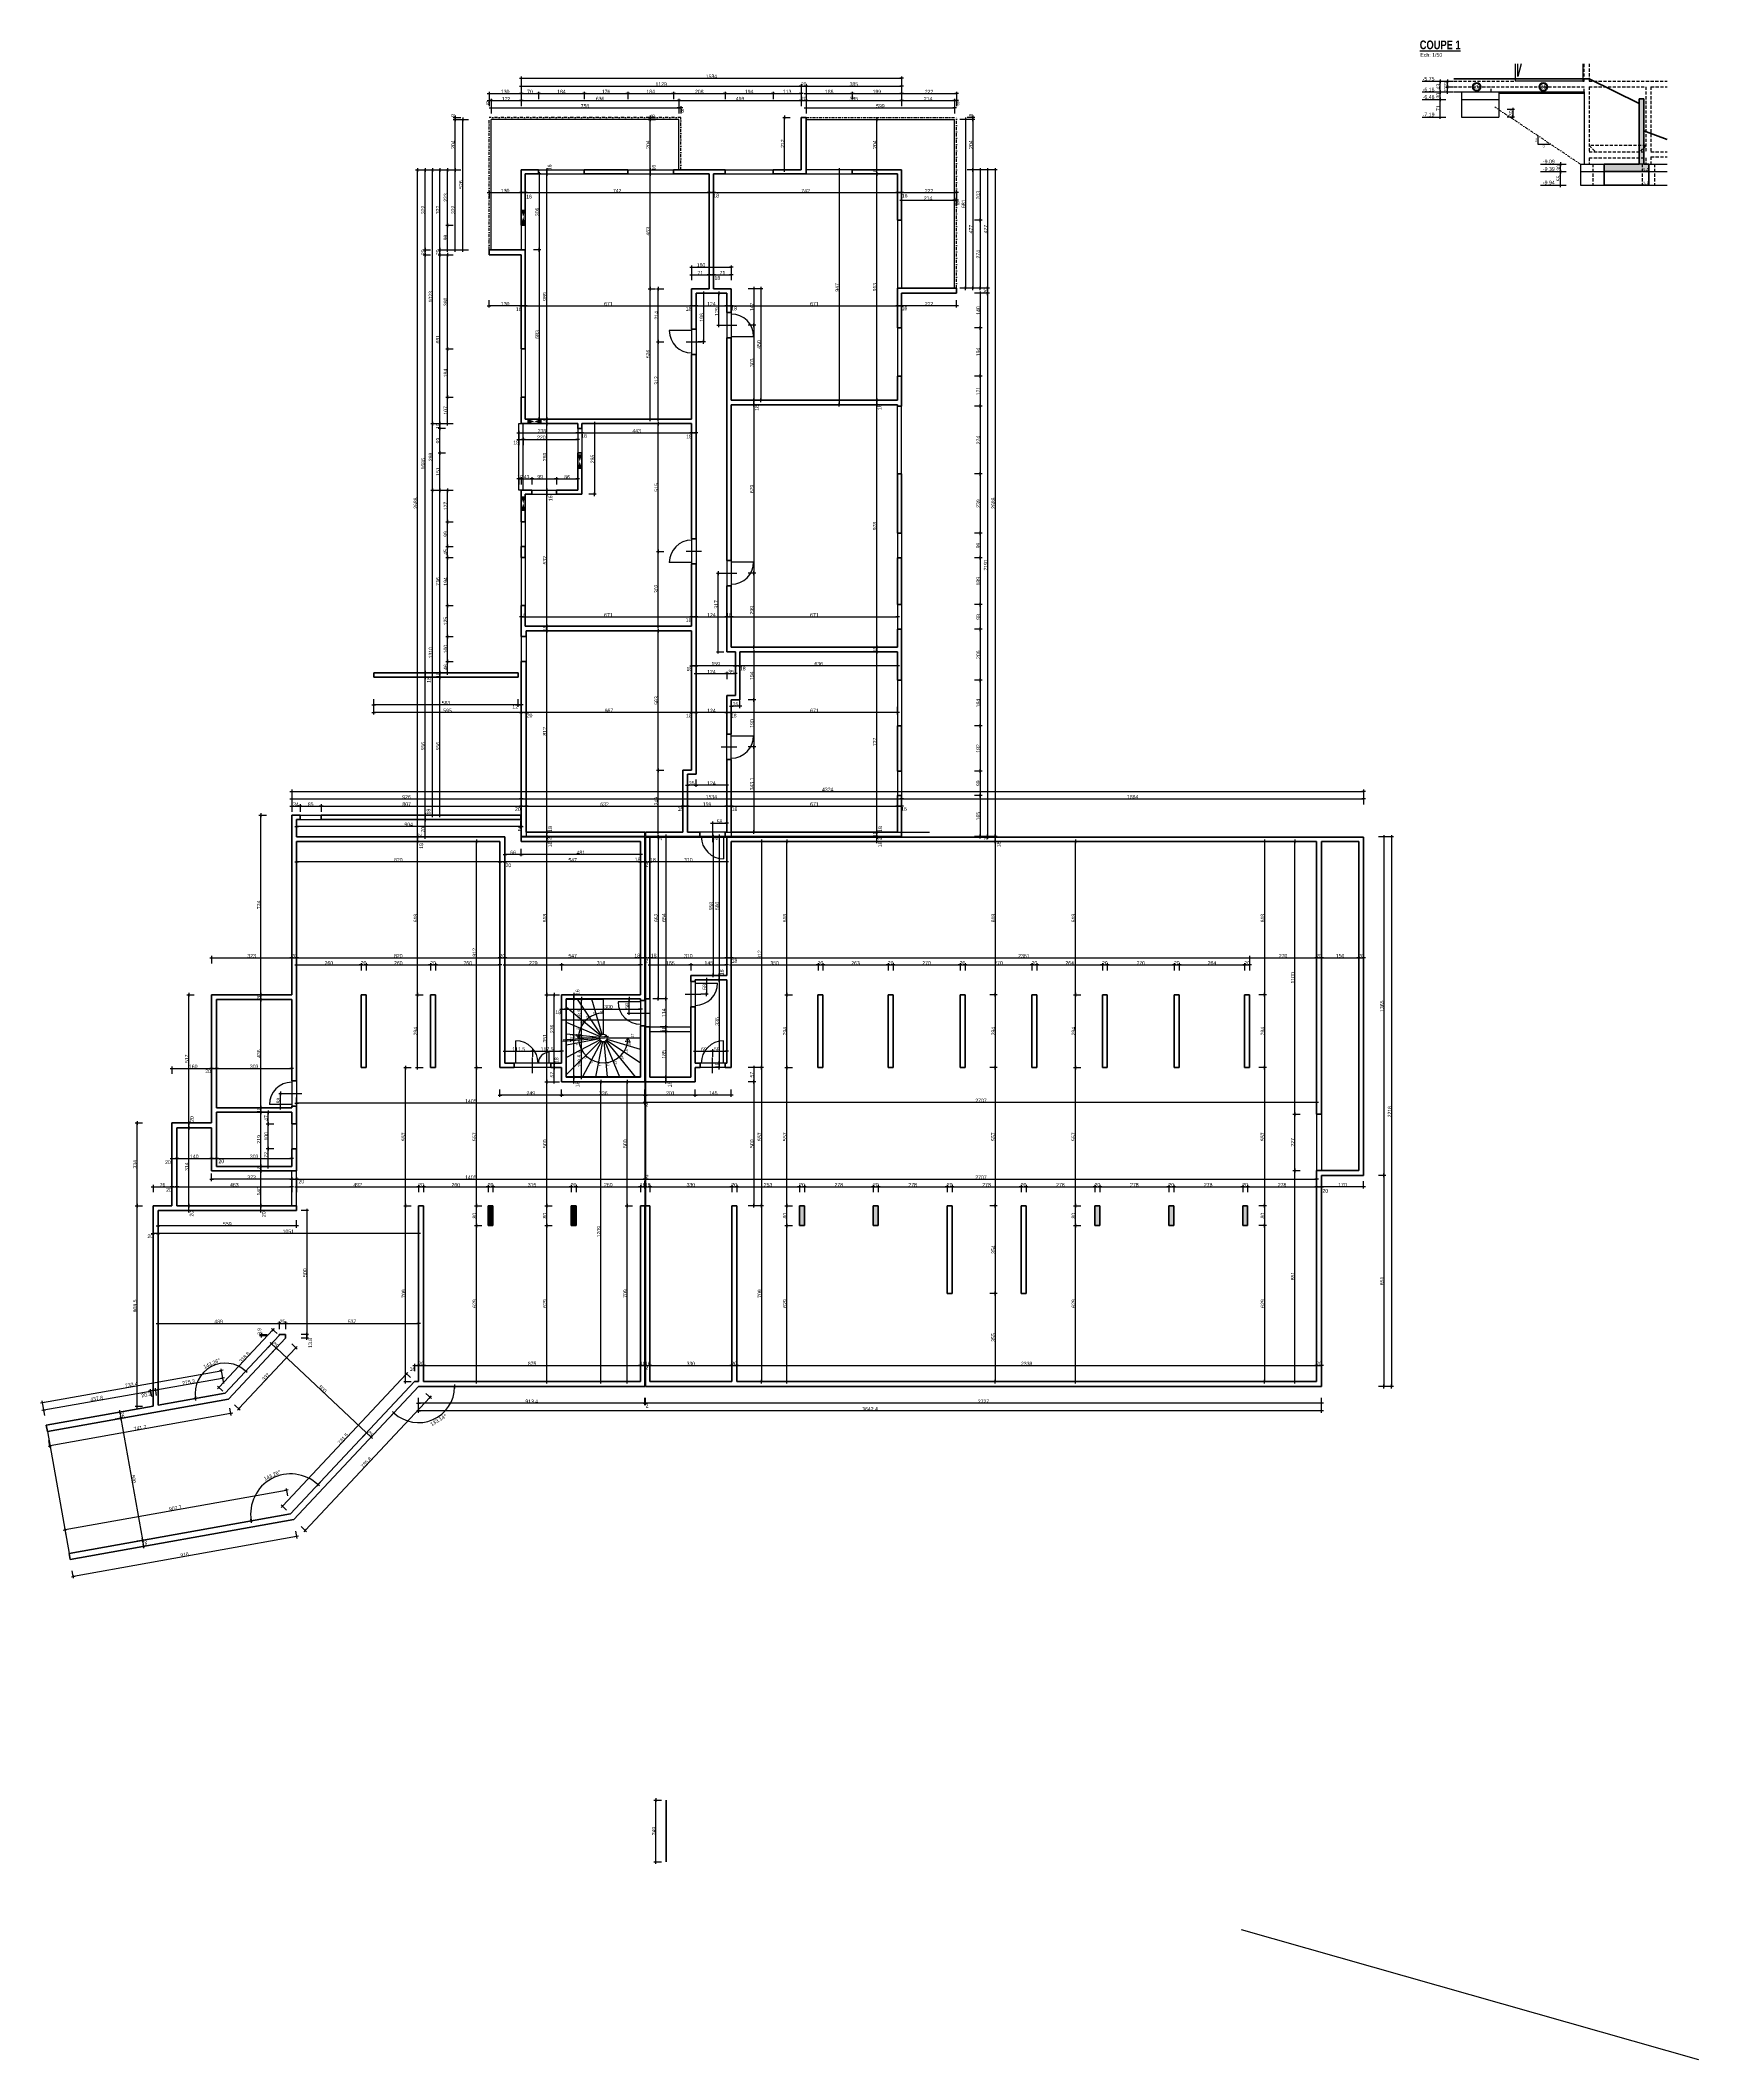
# Model space of a CAD drawing. Header units: centimetres. Extents: x -4990 to 114398, y -61489 to -12305.
# Drawn here: x 38948 to 45637, y -43948 to -35805 of the extents above; entities that cross this region are included whole.
import ezdxf
from ezdxf.enums import TextEntityAlignment as Align

# ---------------------------------------------------------------- set-up
doc = ezdxf.new("R2010")
doc.units = ezdxf.units.CM
doc.header["$LTSCALE"] = 0.5
for name, pattern in [('CACHEX2', [19.05, 12.7, -6.35]), ('Style de ligne -16', [0.192476, 0.123031, -0.069444]), ('TIRETPTX2', [50.8, 25.4, -12.7, 0, -12.7])]:
    doc.linetypes.add(name, pattern=pattern)
doc.layers.get('0').update_dxf_attribs({"linetype": 'CONTINUOUS'})
doc.layers.get('DEFPOINTS').update_dxf_attribs({"linetype": 'CONTINUOUS'})
for name, color, linetype in [('01_cote_gen', 4, 'CONTINUOUS'), ('01_isolant ext', 2, 'TIRETPTX2'), ('01_linteaux', 2, 'CONTINUOUS'), ('01_poch_murs', 253, 'CONTINUOUS'), ('01_poch_poteaux', 250, 'CONTINUOUS'), ('01_resv', 32, 'CONTINUOUS'), ('01_texte', 230, 'CONTINUOUS'), ('AA_COTES', 2, 'CONTINUOUS')]:
    doc.layers.add(name, color=color, linetype=linetype)
doc.layers.add('01_murs_coup', color=5, linetype='CONTINUOUS', lineweight=60)
doc.layers.add('01_tram_axes', color=2, linetype='TIRETPTX2', lineweight=9)
doc.styles.add('ARIAL', font='arial.ttf')
doc.styles.add('Century Gothic', font='GOTHIC.TTF')
doc.styles.add('impact', font='impact.ttf')
doc.styles.add('MATTE_TXT', font='arial.ttf')
doc.styles.add('STYLE2', font='ARIALN.TTF')
doc.dimstyles.new('JB50', dxfattribs={"dimscale": 0.1, "dimtxt": 150, "dimasz": 15, "dimexe": 0.1, "dimexo": 0.1, "dimgap": 0.09, "dimtad": 1, "dimdec": 1, "dimdsep": 46, "dimtxsty": 'STYLE2', "dimblk1": 'BOND_G', "dimblk2": 'BOND_D', "dimsah": 1, "dimcen": 1.5, "dimdle": 0.01, "dimse1": 1, "dimse2": 1, "dimclrd": 4, "dimclre": 2, "dimclrt": 6, "dimazin": 2, "dimtfac": 2.333333, "dimtdec": 1, "dimtix": 1, "dimtmove": 2, "dimatfit": 3, "dimldrblk": 'BOND_G', "dimfxl": 1, "dimtolj": 1, "dimtzin": 0, "dimarcsym": 0})

# ---------------------------------------------------------------- blocks, each defined once
blk = doc.blocks.new('Groupe-141-1')
at = {"color": 7, "linetype": 'Style de ligne -16', "lineweight": 13}
for p, q in [((14120.1, -46468.9), (14103, -46460.5)), ((14103, -46460.5), (14104.8, -46470.4)), ((14105, -46480.4), (14104.8, -46470.4)), ((14120.1, -46468.9), (14105, -46480.4))]:
    blk.add_line(p, q, dxfattribs=at)
blk = doc.blocks.new('Groupe-142-1')
at = {"color": 7, "linetype": 'Continuous', "lineweight": 13}
for p, q in [((14080, -46273.1), (14094, -46260.3)), ((14080, -46273.1), (14097.7, -46279.8)), ((14094, -46260.3), (14095.1, -46270.2)), ((14097.7, -46279.8), (14095.1, -46270.2))]:
    blk.add_line(p, q, dxfattribs=at)
blk = doc.blocks.new('BOND_G')
at = {"layer": 'AA_COTES', "color": 0}
for p, q in [((5, 0), (-5, 0)), ((1.8, 1.8), (-1.8, -1.8)), ((0, -5), (0, 15))]:
    blk.add_line(p, q, dxfattribs=at)
blk = doc.blocks.new('BOND_D')
at = {"layer": 'AA_COTES', "color": 0}
for p, q in [((5, 0), (-5, 0)), ((-1.8, -1.8), (1.8, 1.8)), ((0, 5), (0, -15))]:
    blk.add_line(p, q, dxfattribs=at)
blk = doc.blocks.new('*D2667')
at = {"layer": '01_cote_gen', "color": 4, "lineweight": -2, "transparency": 16777216}
blk.add_line((42322, -39014.1), (42322, -38999.1), dxfattribs=at)
at = {"layer": 'DEFPOINTS', "color": 0}
for p in [(42322, -38997.6), (42334.9, -38997.6), (42334.9, -39015.6)]:
    blk.add_point(p, dxfattribs=at)
at = {"layer": '01_cote_gen', "color": 4, "lineweight": -2, "transparency": 16777216, "xscale": 1.5, "yscale": 1.5, "zscale": 1.5}
for name, p, rotation in [('BOND_D', (42322, -38997.6), 90), ('BOND_G', (42322, -39015.6), 270)]:
    blk.add_blockref(name, p, dxfattribs=dict(at, rotation=rotation))
at = {"layer": '01_cote_gen', "color": 6, "transparency": 16777216, "insert": (42314.4, -39006.6), "char_height": 15, "attachment_point": 5, "rotation": 90, "style": 'STYLE2'}
blk.add_mtext('\\A1;18', dxfattribs=at)
blk = doc.blocks.new('*D2668')
at = {"layer": '01_cote_gen', "color": 4, "lineweight": -2, "transparency": 16777216}
blk.add_line((42322, -38996.1), (42322, -38272.1), dxfattribs=at)
at = {"layer": 'DEFPOINTS', "color": 0}
for p in [(42322, -38270.6), (42347, -38270.6), (42347, -38997.6)]:
    blk.add_point(p, dxfattribs=at)
at = {"layer": '01_cote_gen', "color": 4, "lineweight": -2, "transparency": 16777216, "xscale": 1.5, "yscale": 1.5, "zscale": 1.5}
for name, p, rotation in [('BOND_D', (42322, -38270.6), 90), ('BOND_G', (42322, -38997.6), 270)]:
    blk.add_blockref(name, p, dxfattribs=dict(at, rotation=rotation))
at = {"layer": '01_cote_gen', "color": 6, "transparency": 16777216, "insert": (42314.5, -38634.1), "char_height": 15, "attachment_point": 5, "rotation": 90, "style": 'STYLE2'}
blk.add_mtext('\\A1;727', dxfattribs=at)
blk = doc.blocks.new('*D2669')
at = {"layer": '01_cote_gen', "color": 4, "lineweight": -2, "transparency": 16777216}
blk.add_line((42322, -38269.1), (42322, -38254.1), dxfattribs=at)
at = {"layer": 'DEFPOINTS', "color": 0}
for p in [(42281.5, -38252.6), (42281.5, -38270.6), (42322, -38252.6)]:
    blk.add_point(p, dxfattribs=at)
at = {"layer": '01_cote_gen', "color": 4, "lineweight": -2, "transparency": 16777216, "xscale": 1.5, "yscale": 1.5, "zscale": 1.5}
for name, p, rotation in [('BOND_D', (42322, -38252.6), 90), ('BOND_G', (42322, -38270.6), 270)]:
    blk.add_blockref(name, p, dxfattribs=dict(at, rotation=rotation))
at = {"layer": '01_cote_gen', "color": 6, "transparency": 16777216, "insert": (42314.4, -38261.6), "char_height": 15, "attachment_point": 5, "rotation": 90, "style": 'STYLE2'}
blk.add_mtext('\\A1;18', dxfattribs=at)
blk = doc.blocks.new('*D2670')
at = {"layer": '01_cote_gen', "color": 4, "lineweight": -2, "transparency": 16777216}
blk.add_line((42322, -38251.1), (42322, -37276.1), dxfattribs=at)
at = {"layer": 'DEFPOINTS', "color": 0}
for p in [(42314.5, -37274.6), (42322, -37274.6), (42314.5, -38252.6)]:
    blk.add_point(p, dxfattribs=at)
at = {"layer": '01_cote_gen', "color": 4, "lineweight": -2, "transparency": 16777216, "xscale": 1.5, "yscale": 1.5, "zscale": 1.5}
for name, p, rotation in [('BOND_D', (42322, -37274.6), 90), ('BOND_G', (42322, -38252.6), 270)]:
    blk.add_blockref(name, p, dxfattribs=dict(at, rotation=rotation))
at = {"layer": '01_cote_gen', "color": 6, "transparency": 16777216, "insert": (42314.4, -37763.6), "char_height": 15, "attachment_point": 5, "rotation": 90, "style": 'STYLE2'}
blk.add_mtext('\\A1;978', dxfattribs=at)
blk = doc.blocks.new('*D2671')
at = {"layer": '01_cote_gen', "color": 4, "lineweight": -2, "transparency": 16777216}
blk.add_line((42322, -37273.1), (42322, -37258.1), dxfattribs=at)
at = {"layer": 'DEFPOINTS', "color": 0}
for p in [(42279, -37256.6), (42279, -37274.6), (42322, -37256.6)]:
    blk.add_point(p, dxfattribs=at)
at = {"layer": '01_cote_gen', "color": 4, "lineweight": -2, "transparency": 16777216, "xscale": 1.5, "yscale": 1.5, "zscale": 1.5}
for name, p, rotation in [('BOND_D', (42322, -37256.6), 90), ('BOND_G', (42322, -37274.6), 270)]:
    blk.add_blockref(name, p, dxfattribs=dict(at, rotation=rotation))
at = {"layer": '01_cote_gen', "color": 6, "transparency": 16777216, "insert": (42332.6, -37284.4), "char_height": 15, "attachment_point": 5, "rotation": 90, "style": 'STYLE2'}
blk.add_mtext('\\A1;18', dxfattribs=at)
blk = doc.blocks.new('*D2672')
at = {"layer": '01_cote_gen', "color": 4, "lineweight": -2, "transparency": 16777216}
blk.add_line((42322, -37255.1), (42322, -36345.1), dxfattribs=at)
at = {"layer": 'DEFPOINTS', "color": 0}
for p in [(42314.5, -36343.6), (42322, -36343.6), (42314.5, -37256.6)]:
    blk.add_point(p, dxfattribs=at)
at = {"layer": '01_cote_gen', "color": 4, "lineweight": -2, "transparency": 16777216, "xscale": 1.5, "yscale": 1.5, "zscale": 1.5}
for name, p, rotation in [('BOND_D', (42322, -36343.6), 90), ('BOND_G', (42322, -37256.6), 270)]:
    blk.add_blockref(name, p, dxfattribs=dict(at, rotation=rotation))
at = {"layer": '01_cote_gen', "color": 6, "transparency": 16777216, "insert": (42314.4, -36800.1), "char_height": 15, "attachment_point": 5, "rotation": 90, "style": 'STYLE2'}
blk.add_mtext('\\A1;913', dxfattribs=at)
blk = doc.blocks.new('*D2673')
at = {"layer": '01_cote_gen', "color": 4, "lineweight": -2, "transparency": 16777216}
for p, q in [((42322, -36326.1), (42322, -36324.6)), ((42322, -36343.6), (42322, -36327.6)), ((42322, -36345.1), (42322, -36346.6))]:
    blk.add_line(p, q, dxfattribs=at)
at = {"layer": 'DEFPOINTS', "color": 0}
for p in [(42269.1, -36327.6), (42269.1, -36343.6), (42322, -36327.6)]:
    blk.add_point(p, dxfattribs=at)
at = {"layer": '01_cote_gen', "color": 4, "lineweight": -2, "transparency": 16777216, "xscale": 1.5, "yscale": 1.5, "zscale": 1.5}
for name, p, rotation in [('BOND_D', (42322, -36327.6), 270), ('BOND_G', (42322, -36343.6), 90)]:
    blk.add_blockref(name, p, dxfattribs=dict(at, rotation=rotation))
at = {"layer": '01_cote_gen', "color": 6, "transparency": 16777216, "insert": (42314.4, -36335.6), "char_height": 15, "attachment_point": 5, "rotation": 90, "style": 'STYLE2'}
blk.add_mtext('\\A1;16', dxfattribs=at)
blk = doc.blocks.new('*D2674')
at = {"layer": '01_cote_gen', "color": 4, "lineweight": -2, "transparency": 16777216}
blk.add_line((42799.9, -36329.1), (42799.9, -39014), dxfattribs=at)
at = {"layer": 'DEFPOINTS', "color": 0}
for p in [(42710.4, -36327.6), (42710.7, -39015.5), (42799.9, -39015.5)]:
    blk.add_point(p, dxfattribs=at)
at = {"layer": '01_cote_gen', "color": 4, "lineweight": -2, "transparency": 16777216, "xscale": 1.5, "yscale": 1.5, "zscale": 1.5}
for name, p, rotation in [('BOND_G', (42799.9, -36327.6), 90), ('BOND_D', (42799.9, -39015.5), 270)]:
    blk.add_blockref(name, p, dxfattribs=dict(at, rotation=rotation))
at = {"layer": '01_cote_gen', "color": 6, "transparency": 16777216, "insert": (42792.2, -37671.6), "char_height": 15, "attachment_point": 5, "rotation": 90, "style": 'STYLE2'}
blk.add_mtext('\\A1;2688', dxfattribs=at)
blk = doc.blocks.new('*D2678')
at = {"layer": '01_linteaux', "color": 4, "lineweight": -2, "transparency": 16777216}
blk.add_line((40889.4, -35957.8), (42420.4, -35957.8), dxfattribs=at)
at = {"layer": 'DEFPOINTS', "color": 0}
for p in [(42421.9, -35957.8), (40887.9, -36091.8), (42421.9, -36096.3)]:
    blk.add_point(p, dxfattribs=at)
at = {"layer": '01_linteaux', "color": 4, "lineweight": -2, "transparency": 16777216, "xscale": 1.5, "yscale": 1.5, "zscale": 1.5, "rotation": 180}
blk.add_blockref('BOND_G', (40887.9, -35957.8), dxfattribs=at)
at = {"layer": '01_linteaux', "color": 4, "lineweight": -2, "transparency": 16777216, "xscale": 1.5, "yscale": 1.5, "zscale": 1.5}
blk.add_blockref('BOND_D', (42421.9, -35957.8), dxfattribs=at)
at = {"layer": '01_linteaux', "color": 6, "transparency": 16777216, "insert": (41654.9, -35950.2), "char_height": 15, "attachment_point": 5, "style": 'STYLE2'}
blk.add_mtext('\\A1;1534', dxfattribs=at)
blk = doc.blocks.new('*D2679')
at = {"layer": '01_cote_gen', "color": 4, "lineweight": -2, "transparency": 16777216}
blk.add_line((40905.4, -36419.1), (41644.4, -36419.1), dxfattribs=at)
at = {"layer": 'DEFPOINTS', "color": 0}
for p in [(40903.9, -36408.4), (41645.9, -36408.4), (41645.9, -36419.1)]:
    blk.add_point(p, dxfattribs=at)
at = {"layer": '01_cote_gen', "color": 4, "lineweight": -2, "transparency": 16777216, "xscale": 1.5, "yscale": 1.5, "zscale": 1.5, "rotation": 180}
blk.add_blockref('BOND_G', (40903.9, -36419.1), dxfattribs=at)
at = {"layer": '01_cote_gen', "color": 4, "lineweight": -2, "transparency": 16777216, "xscale": 1.5, "yscale": 1.5, "zscale": 1.5}
blk.add_blockref('BOND_D', (41645.9, -36419.1), dxfattribs=at)
at = {"layer": '01_cote_gen', "color": 6, "transparency": 16777216, "insert": (41274.9, -36411.5), "char_height": 15, "attachment_point": 5, "style": 'STYLE2'}
blk.add_mtext('\\A1;742', dxfattribs=at)
blk = doc.blocks.new('*D2680')
at = {"layer": '01_cote_gen', "color": 4, "lineweight": -2, "transparency": 16777216}
blk.add_line((41647.4, -36419.1), (41662.4, -36419.1), dxfattribs=at)
at = {"layer": 'DEFPOINTS', "color": 0}
for p in [(41645.9, -36467.9), (41663.9, -36419.1), (41663.9, -36467.9)]:
    blk.add_point(p, dxfattribs=at)
at = {"layer": '01_cote_gen', "color": 4, "lineweight": -2, "transparency": 16777216, "xscale": 1.5, "yscale": 1.5, "zscale": 1.5, "rotation": 180}
blk.add_blockref('BOND_G', (41645.9, -36419.1), dxfattribs=at)
at = {"layer": '01_cote_gen', "color": 4, "lineweight": -2, "transparency": 16777216, "xscale": 1.5, "yscale": 1.5, "zscale": 1.5}
blk.add_blockref('BOND_D', (41663.9, -36419.1), dxfattribs=at)
at = {"layer": '01_cote_gen', "color": 6, "transparency": 16777216, "insert": (41674.2, -36431.2), "char_height": 15, "attachment_point": 5, "style": 'STYLE2'}
blk.add_mtext('\\A1;18', dxfattribs=at)
blk = doc.blocks.new('*D2681')
at = {"layer": '01_cote_gen', "color": 4, "lineweight": -2, "transparency": 16777216}
blk.add_line((41665.4, -36419.1), (42404.4, -36419.1), dxfattribs=at)
at = {"layer": 'DEFPOINTS', "color": 0}
for p in [(41663.9, -36441.6), (42405.9, -36419.1), (42405.9, -36437.3)]:
    blk.add_point(p, dxfattribs=at)
at = {"layer": '01_cote_gen', "color": 4, "lineweight": -2, "transparency": 16777216, "xscale": 1.5, "yscale": 1.5, "zscale": 1.5, "rotation": 180}
blk.add_blockref('BOND_G', (41663.9, -36419.1), dxfattribs=at)
at = {"layer": '01_cote_gen', "color": 4, "lineweight": -2, "transparency": 16777216, "xscale": 1.5, "yscale": 1.5, "zscale": 1.5}
blk.add_blockref('BOND_D', (42405.9, -36419.1), dxfattribs=at)
at = {"layer": '01_cote_gen', "color": 6, "transparency": 16777216, "insert": (42034.9, -36411.5), "char_height": 15, "attachment_point": 5, "style": 'STYLE2'}
blk.add_mtext('\\A1;742', dxfattribs=at)
blk = doc.blocks.new('*D2682')
at = {"layer": '01_cote_gen', "color": 4, "lineweight": -2, "transparency": 16777216}
blk.add_line((42407.4, -36419.1), (42420.4, -36419.1), dxfattribs=at)
at = {"layer": 'DEFPOINTS', "color": 0}
for p in [(42405.9, -36474), (42421.9, -36419.1), (42421.9, -36474)]:
    blk.add_point(p, dxfattribs=at)
at = {"layer": '01_cote_gen', "color": 4, "lineweight": -2, "transparency": 16777216, "xscale": 1.5, "yscale": 1.5, "zscale": 1.5, "rotation": 180}
blk.add_blockref('BOND_G', (42405.9, -36419.1), dxfattribs=at)
at = {"layer": '01_cote_gen', "color": 4, "lineweight": -2, "transparency": 16777216, "xscale": 1.5, "yscale": 1.5, "zscale": 1.5}
blk.add_blockref('BOND_D', (42421.9, -36419.1), dxfattribs=at)
at = {"layer": '01_cote_gen', "color": 6, "transparency": 16777216, "insert": (42434.5, -36431.7), "char_height": 15, "attachment_point": 5, "style": 'STYLE2'}
blk.add_mtext('\\A1;16', dxfattribs=at)
blk = doc.blocks.new('*D2683')
at = {"layer": '01_cote_gen', "color": 4, "lineweight": -2, "transparency": 16777216}
blk.add_line((40469.2, -39014), (40469.2, -36329.1), dxfattribs=at)
at = {"layer": 'DEFPOINTS', "color": 0}
for p in [(40469.2, -36327.6), (40737, -36327.6), (40491.7, -39015.5)]:
    blk.add_point(p, dxfattribs=at)
at = {"layer": '01_cote_gen', "color": 4, "lineweight": -2, "transparency": 16777216, "xscale": 1.5, "yscale": 1.5, "zscale": 1.5}
for name, p, rotation in [('BOND_D', (40469.2, -36327.6), 90), ('BOND_G', (40469.2, -39015.5), 270)]:
    blk.add_blockref(name, p, dxfattribs=dict(at, rotation=rotation))
at = {"layer": '01_cote_gen', "color": 6, "transparency": 16777216, "insert": (40461.6, -37671.5), "char_height": 15, "attachment_point": 5, "rotation": 90, "style": 'STYLE2'}
blk.add_mtext('\\A1;2688', dxfattribs=at)
blk = doc.blocks.new('*D2684')
at = {"layer": '01_cote_gen', "color": 4, "lineweight": -2, "transparency": 16777216}
blk.add_line((40499.9, -38372), (40499.9, -38357), dxfattribs=at)
at = {"layer": 'DEFPOINTS', "color": 0}
for p in [(40499.9, -38355.5), (40585.9, -38355.5), (40585.9, -38373.5)]:
    blk.add_point(p, dxfattribs=at)
at = {"layer": '01_cote_gen', "color": 4, "lineweight": -2, "transparency": 16777216, "xscale": 1.5, "yscale": 1.5, "zscale": 1.5}
for name, p, rotation in [('BOND_D', (40499.9, -38355.5), 90), ('BOND_G', (40499.9, -38373.5), 270)]:
    blk.add_blockref(name, p, dxfattribs=dict(at, rotation=rotation))
at = {"layer": '01_cote_gen', "color": 6, "transparency": 16777216, "insert": (40515, -38384.7), "char_height": 15, "attachment_point": 5, "rotation": 90, "style": 'STYLE2'}
blk.add_mtext('\\A1;18', dxfattribs=at)
blk = doc.blocks.new('*D2685')
at = {"layer": '01_cote_gen', "color": 4, "lineweight": -2, "transparency": 16777216}
blk.add_line((40499.9, -38354), (40499.9, -36671.1), dxfattribs=at)
at = {"layer": 'DEFPOINTS', "color": 0}
for p in [(40499.9, -36669.6), (40606.1, -36669.6), (40522.4, -38355.5)]:
    blk.add_point(p, dxfattribs=at)
at = {"layer": '01_cote_gen', "color": 4, "lineweight": -2, "transparency": 16777216, "xscale": 1.5, "yscale": 1.5, "zscale": 1.5}
for name, p, rotation in [('BOND_D', (40499.9, -36669.6), 90), ('BOND_G', (40499.9, -38355.5), 270)]:
    blk.add_blockref(name, p, dxfattribs=dict(at, rotation=rotation))
at = {"layer": '01_cote_gen', "color": 6, "transparency": 16777216, "insert": (40492.2, -37512.5), "char_height": 15, "attachment_point": 5, "rotation": 90, "style": 'STYLE2'}
blk.add_mtext('\\A1;1686', dxfattribs=at)
blk = doc.blocks.new('*D2686')
at = {"layer": '01_cote_gen', "color": 4, "lineweight": -2, "transparency": 16777216}
blk.add_line((40499.9, -36668.1), (40499.9, -36651.1), dxfattribs=at)
at = {"layer": 'DEFPOINTS', "color": 0}
for p in [(40499.9, -36649.6), (40606.1, -36649.6), (40606.1, -36669.6)]:
    blk.add_point(p, dxfattribs=at)
at = {"layer": '01_cote_gen', "color": 4, "lineweight": -2, "transparency": 16777216, "xscale": 1.5, "yscale": 1.5, "zscale": 1.5}
for name, p, rotation in [('BOND_D', (40499.9, -36649.6), 90), ('BOND_G', (40499.9, -36669.6), 270)]:
    blk.add_blockref(name, p, dxfattribs=dict(at, rotation=rotation))
at = {"layer": '01_cote_gen', "color": 6, "transparency": 16777216, "insert": (40492.2, -36659.6), "char_height": 15, "attachment_point": 5, "rotation": 90, "style": 'STYLE2'}
blk.add_mtext('\\A1;20', dxfattribs=at)
blk = doc.blocks.new('*D2687')
at = {"layer": '01_cote_gen', "color": 4, "lineweight": -2, "transparency": 16777216}
blk.add_line((40499.9, -36648.1), (40499.9, -36329.1), dxfattribs=at)
at = {"layer": 'DEFPOINTS', "color": 0}
for p in [(40491.6, -36327.6), (40499.9, -36327.6), (40606.1, -36649.6)]:
    blk.add_point(p, dxfattribs=at)
at = {"layer": '01_cote_gen', "color": 4, "lineweight": -2, "transparency": 16777216, "xscale": 1.5, "yscale": 1.5, "zscale": 1.5}
for name, p, rotation in [('BOND_D', (40499.9, -36327.6), 90), ('BOND_G', (40499.9, -36649.6), 270)]:
    blk.add_blockref(name, p, dxfattribs=dict(at, rotation=rotation))
at = {"layer": '01_cote_gen', "color": 6, "transparency": 16777216, "insert": (40492.2, -36488.6), "char_height": 15, "attachment_point": 5, "rotation": 90, "style": 'STYLE2'}
blk.add_mtext('\\A1;322', dxfattribs=at)
blk = doc.blocks.new('*D2688')
at = {"layer": '01_cote_gen', "color": 4, "lineweight": -2, "transparency": 16777216}
blk.add_line((40500.1, -38946), (40500.1, -38931), dxfattribs=at)
at = {"layer": 'DEFPOINTS', "color": 0}
for p in [(40500.1, -38929.5), (40522.6, -38929.5), (40522.6, -38947.5)]:
    blk.add_point(p, dxfattribs=at)
at = {"layer": '01_cote_gen', "color": 4, "lineweight": -2, "transparency": 16777216, "xscale": 1.5, "yscale": 1.5, "zscale": 1.5}
for name, p, rotation in [('BOND_D', (40500.1, -38929.5), 90), ('BOND_G', (40500.1, -38947.5), 270)]:
    blk.add_blockref(name, p, dxfattribs=dict(at, rotation=rotation))
at = {"layer": '01_cote_gen', "color": 6, "transparency": 16777216, "insert": (40513.6, -38915.4), "char_height": 15, "attachment_point": 5, "rotation": 90, "style": 'STYLE2'}
blk.add_mtext('\\A1;18', dxfattribs=at)
blk = doc.blocks.new('*D2689')
at = {"layer": '01_cote_gen', "color": 4, "lineweight": -2, "transparency": 16777216}
blk.add_line((40500, -38928), (40500, -38375), dxfattribs=at)
at = {"layer": 'DEFPOINTS', "color": 0}
for p in [(40500, -38373.5), (40522.5, -38373.5), (40522.6, -38929.5)]:
    blk.add_point(p, dxfattribs=at)
at = {"layer": '01_cote_gen', "color": 4, "lineweight": -2, "transparency": 16777216, "xscale": 1.5, "yscale": 1.5, "zscale": 1.5}
for name, p, rotation in [('BOND_D', (40500, -38373.5), 90), ('BOND_G', (40500, -38929.5), 270)]:
    blk.add_blockref(name, p, dxfattribs=dict(at, rotation=rotation))
at = {"layer": '01_cote_gen', "color": 6, "transparency": 16777216, "insert": (40492.3, -38651.5), "char_height": 15, "attachment_point": 5, "rotation": 90, "style": 'STYLE2'}
blk.add_mtext('\\A1;556', dxfattribs=at)
blk = doc.blocks.new('*D2690')
at = {"layer": '01_cote_gen', "color": 4, "lineweight": -2, "transparency": 16777216}
blk.add_line((40530.2, -38928), (40530.2, -37621), dxfattribs=at)
at = {"layer": 'DEFPOINTS', "color": 0}
for p in [(40530.2, -37619.5), (40620.9, -37619.5), (40596, -38929.5)]:
    blk.add_point(p, dxfattribs=at)
at = {"layer": '01_cote_gen', "color": 4, "lineweight": -2, "transparency": 16777216, "xscale": 1.5, "yscale": 1.5, "zscale": 1.5}
for name, p, rotation in [('BOND_D', (40530.2, -37619.5), 90), ('BOND_G', (40530.2, -38929.5), 270)]:
    blk.add_blockref(name, p, dxfattribs=dict(at, rotation=rotation))
at = {"layer": '01_cote_gen', "color": 6, "transparency": 16777216, "insert": (40522.5, -38274.5), "char_height": 15, "attachment_point": 5, "rotation": 90, "style": 'STYLE2'}
blk.add_mtext('\\A1;1310', dxfattribs=at)
blk = doc.blocks.new('*D2691')
at = {"layer": '01_cote_gen', "color": 4, "lineweight": -2, "transparency": 16777216}
blk.add_line((40530.1, -37618), (40530.1, -37352), dxfattribs=at)
at = {"layer": 'DEFPOINTS', "color": 0}
for p in [(40530.1, -37350.5), (40620.9, -37350.5), (40620.9, -37619.5)]:
    blk.add_point(p, dxfattribs=at)
at = {"layer": '01_cote_gen', "color": 4, "lineweight": -2, "transparency": 16777216, "xscale": 1.5, "yscale": 1.5, "zscale": 1.5}
for name, p, rotation in [('BOND_D', (40530.1, -37350.5), 90), ('BOND_G', (40530.1, -37619.5), 270)]:
    blk.add_blockref(name, p, dxfattribs=dict(at, rotation=rotation))
at = {"layer": '01_cote_gen', "color": 6, "transparency": 16777216, "insert": (40522.4, -37485), "char_height": 15, "attachment_point": 5, "rotation": 90, "style": 'STYLE2'}
blk.add_mtext('\\A1;269', dxfattribs=at)
blk = doc.blocks.new('*D2692')
at = {"layer": '01_cote_gen', "color": 4, "lineweight": -2, "transparency": 16777216}
blk.add_line((40530.1, -37349), (40530.1, -36329.1), dxfattribs=at)
at = {"layer": 'DEFPOINTS', "color": 0}
for p in [(40530.1, -36327.6), (40737, -36327.6), (40620.9, -37350.5)]:
    blk.add_point(p, dxfattribs=at)
at = {"layer": '01_cote_gen', "color": 4, "lineweight": -2, "transparency": 16777216, "xscale": 1.5, "yscale": 1.5, "zscale": 1.5}
for name, p, rotation in [('BOND_D', (40530.1, -36327.6), 90), ('BOND_G', (40530.1, -37350.5), 270)]:
    blk.add_blockref(name, p, dxfattribs=dict(at, rotation=rotation))
at = {"layer": '01_cote_gen', "color": 6, "transparency": 16777216, "insert": (40522.4, -36839.1), "char_height": 15, "attachment_point": 5, "rotation": 90, "style": 'STYLE2'}
blk.add_mtext('\\A1;1023', dxfattribs=at)
blk = doc.blocks.new('*D2693')
at = {"layer": '01_cote_gen', "color": 4, "lineweight": -2, "transparency": 16777216}
blk.add_line((40560, -37349), (40560, -36671.1), dxfattribs=at)
at = {"layer": 'DEFPOINTS', "color": 0}
for p in [(40560, -36669.6), (40578.2, -36669.6), (40552.6, -37350.5)]:
    blk.add_point(p, dxfattribs=at)
at = {"layer": '01_cote_gen', "color": 4, "lineweight": -2, "transparency": 16777216, "xscale": 1.5, "yscale": 1.5, "zscale": 1.5}
for name, p, rotation in [('BOND_D', (40560, -36669.6), 90), ('BOND_G', (40560, -37350.5), 270)]:
    blk.add_blockref(name, p, dxfattribs=dict(at, rotation=rotation))
at = {"layer": '01_cote_gen', "color": 6, "transparency": 16777216, "insert": (40552.3, -37010.1), "char_height": 15, "attachment_point": 5, "rotation": 90, "style": 'STYLE2'}
blk.add_mtext('\\A1;681', dxfattribs=at)
blk = doc.blocks.new('*D2694')
at = {"layer": '01_cote_gen', "color": 4, "lineweight": -2, "transparency": 16777216}
blk.add_line((40560, -36668.1), (40560, -36651.1), dxfattribs=at)
at = {"layer": 'DEFPOINTS', "color": 0}
for p in [(40560, -36649.6), (40613.2, -36649.6), (40613.2, -36669.6)]:
    blk.add_point(p, dxfattribs=at)
at = {"layer": '01_cote_gen', "color": 4, "lineweight": -2, "transparency": 16777216, "xscale": 1.5, "yscale": 1.5, "zscale": 1.5}
for name, p, rotation in [('BOND_D', (40560, -36649.6), 90), ('BOND_G', (40560, -36669.6), 270)]:
    blk.add_blockref(name, p, dxfattribs=dict(at, rotation=rotation))
at = {"layer": '01_cote_gen', "color": 6, "transparency": 16777216, "insert": (40552.3, -36659.6), "char_height": 15, "attachment_point": 5, "rotation": 90, "style": 'STYLE2'}
blk.add_mtext('\\A1;20', dxfattribs=at)
blk = doc.blocks.new('*D2695')
at = {"layer": '01_cote_gen', "color": 4, "lineweight": -2, "transparency": 16777216}
blk.add_line((40560, -36648.1), (40560, -36329.1), dxfattribs=at)
at = {"layer": 'DEFPOINTS', "color": 0}
for p in [(40552.6, -36327.6), (40560, -36327.6), (40608.5, -36649.6)]:
    blk.add_point(p, dxfattribs=at)
at = {"layer": '01_cote_gen', "color": 4, "lineweight": -2, "transparency": 16777216, "xscale": 1.5, "yscale": 1.5, "zscale": 1.5}
for name, p, rotation in [('BOND_D', (40560, -36327.6), 90), ('BOND_G', (40560, -36649.6), 270)]:
    blk.add_blockref(name, p, dxfattribs=dict(at, rotation=rotation))
at = {"layer": '01_cote_gen', "color": 6, "transparency": 16777216, "insert": (40552.3, -36488.6), "char_height": 15, "attachment_point": 5, "rotation": 90, "style": 'STYLE2'}
blk.add_mtext('\\A1;322', dxfattribs=at)
blk = doc.blocks.new('*D2696')
at = {"layer": '01_cote_gen', "color": 4, "lineweight": -2, "transparency": 16777216}
blk.add_line((40590.5, -36648.1), (40590.5, -36552.1), dxfattribs=at)
at = {"layer": 'DEFPOINTS', "color": 0}
for p in [(40590.5, -36550.6), (40641.6, -36550.6), (40641.6, -36649.6)]:
    blk.add_point(p, dxfattribs=at)
at = {"layer": '01_cote_gen', "color": 4, "lineweight": -2, "transparency": 16777216, "xscale": 1.5, "yscale": 1.5, "zscale": 1.5}
for name, p, rotation in [('BOND_D', (40590.5, -36550.6), 90), ('BOND_G', (40590.5, -36649.6), 270)]:
    blk.add_blockref(name, p, dxfattribs=dict(at, rotation=rotation))
at = {"layer": '01_cote_gen', "color": 6, "transparency": 16777216, "insert": (40582.9, -36600.1), "char_height": 15, "attachment_point": 5, "rotation": 90, "style": 'STYLE2'}
blk.add_mtext('\\A1;99', dxfattribs=at)
blk = doc.blocks.new('*D2697')
at = {"layer": '01_cote_gen', "color": 4, "lineweight": -2, "transparency": 16777216}
blk.add_line((40590.5, -36549.1), (40590.5, -36329.1), dxfattribs=at)
at = {"layer": 'DEFPOINTS', "color": 0}
for p in [(40582.5, -36327.6), (40590.5, -36327.6), (40613, -36550.6)]:
    blk.add_point(p, dxfattribs=at)
at = {"layer": '01_cote_gen', "color": 4, "lineweight": -2, "transparency": 16777216, "xscale": 1.5, "yscale": 1.5, "zscale": 1.5}
for name, p, rotation in [('BOND_D', (40590.5, -36327.6), 90), ('BOND_G', (40590.5, -36550.6), 270)]:
    blk.add_blockref(name, p, dxfattribs=dict(at, rotation=rotation))
at = {"layer": '01_cote_gen', "color": 6, "transparency": 16777216, "insert": (40582.9, -36439.1), "char_height": 15, "attachment_point": 5, "rotation": 90, "style": 'STYLE2'}
blk.add_mtext('\\A1;223', dxfattribs=at)
blk = doc.blocks.new('*D2698')
at = {"layer": '01_cote_gen', "color": 4, "lineweight": -2, "transparency": 16777216}
blk.add_line((40590.5, -37349), (40590.5, -37245), dxfattribs=at)
at = {"layer": 'DEFPOINTS', "color": 0}
for p in [(40590.5, -37243.5), (40638.3, -37243.5), (40638.3, -37350.5)]:
    blk.add_point(p, dxfattribs=at)
at = {"layer": '01_cote_gen', "color": 4, "lineweight": -2, "transparency": 16777216, "xscale": 1.5, "yscale": 1.5, "zscale": 1.5}
for name, p, rotation in [('BOND_D', (40590.5, -37243.5), 90), ('BOND_G', (40590.5, -37350.5), 270)]:
    blk.add_blockref(name, p, dxfattribs=dict(at, rotation=rotation))
at = {"layer": '01_cote_gen', "color": 6, "transparency": 16777216, "insert": (40582.9, -37297), "char_height": 15, "attachment_point": 5, "rotation": 90, "style": 'STYLE2'}
blk.add_mtext('\\A1;107', dxfattribs=at)
blk = doc.blocks.new('*D2699')
at = {"layer": '01_cote_gen', "color": 4, "lineweight": -2, "transparency": 16777216}
blk.add_line((40590.5, -37242), (40590.5, -37051), dxfattribs=at)
at = {"layer": 'DEFPOINTS', "color": 0}
for p in [(40590.5, -37049.5), (40638.3, -37049.5), (40638.3, -37243.5)]:
    blk.add_point(p, dxfattribs=at)
at = {"layer": '01_cote_gen', "color": 4, "lineweight": -2, "transparency": 16777216, "xscale": 1.5, "yscale": 1.5, "zscale": 1.5}
for name, p, rotation in [('BOND_D', (40590.5, -37049.5), 90), ('BOND_G', (40590.5, -37243.5), 270)]:
    blk.add_blockref(name, p, dxfattribs=dict(at, rotation=rotation))
at = {"layer": '01_cote_gen', "color": 6, "transparency": 16777216, "insert": (40582.9, -37146.5), "char_height": 15, "attachment_point": 5, "rotation": 90, "style": 'STYLE2'}
blk.add_mtext('\\A1;194', dxfattribs=at)
blk = doc.blocks.new('*D2700')
at = {"layer": '01_cote_gen', "color": 4, "lineweight": -2, "transparency": 16777216}
blk.add_line((40590.5, -37048), (40590.5, -36671.1), dxfattribs=at)
at = {"layer": 'DEFPOINTS', "color": 0}
for p in [(40590.5, -36669.6), (40641.6, -36669.6), (40646.3, -37049.5)]:
    blk.add_point(p, dxfattribs=at)
at = {"layer": '01_cote_gen', "color": 4, "lineweight": -2, "transparency": 16777216, "xscale": 1.5, "yscale": 1.5, "zscale": 1.5}
for name, p, rotation in [('BOND_D', (40590.5, -36669.6), 90), ('BOND_G', (40590.5, -37049.5), 270)]:
    blk.add_blockref(name, p, dxfattribs=dict(at, rotation=rotation))
at = {"layer": '01_cote_gen', "color": 6, "transparency": 16777216, "insert": (40582.9, -36859.6), "char_height": 15, "attachment_point": 5, "rotation": 90, "style": 'STYLE2'}
blk.add_mtext('\\A1;380', dxfattribs=at)
blk = doc.blocks.new('*D2701')
at = {"layer": '01_cote_gen', "color": 4, "lineweight": -2, "transparency": 16777216}
blk.add_line((40560.1, -38928), (40560.1, -38375), dxfattribs=at)
at = {"layer": 'DEFPOINTS', "color": 0}
for p in [(40560.1, -38373.5), (40899.6, -38373.5), (40963.7, -38929.5)]:
    blk.add_point(p, dxfattribs=at)
at = {"layer": '01_cote_gen', "color": 4, "lineweight": -2, "transparency": 16777216, "xscale": 1.5, "yscale": 1.5, "zscale": 1.5}
for name, p, rotation in [('BOND_D', (40560.1, -38373.5), 90), ('BOND_G', (40560.1, -38929.5), 270)]:
    blk.add_blockref(name, p, dxfattribs=dict(at, rotation=rotation))
at = {"layer": '01_cote_gen', "color": 6, "transparency": 16777216, "insert": (40552.4, -38651.5), "char_height": 15, "attachment_point": 5, "rotation": 90, "style": 'STYLE2'}
blk.add_mtext('\\A1;556', dxfattribs=at)
blk = doc.blocks.new('*D2702')
at = {"layer": '01_cote_gen', "color": 4, "lineweight": -2, "transparency": 16777216}
blk.add_line((40560, -38372), (40560, -38357), dxfattribs=at)
at = {"layer": 'DEFPOINTS', "color": 0}
for p in [(40560, -38355.5), (40748.5, -38355.5), (40748.5, -38373.5)]:
    blk.add_point(p, dxfattribs=at)
at = {"layer": '01_cote_gen', "color": 4, "lineweight": -2, "transparency": 16777216, "xscale": 1.5, "yscale": 1.5, "zscale": 1.5}
for name, p, rotation in [('BOND_D', (40560, -38355.5), 90), ('BOND_G', (40560, -38373.5), 270)]:
    blk.add_blockref(name, p, dxfattribs=dict(at, rotation=rotation))
at = {"layer": '01_cote_gen', "color": 6, "transparency": 16777216, "insert": (40552.3, -38364.5), "char_height": 15, "attachment_point": 5, "rotation": 90, "style": 'STYLE2'}
blk.add_mtext('\\A1;18', dxfattribs=at)
blk = doc.blocks.new('*D2703')
at = {"layer": '01_cote_gen', "color": 4, "lineweight": -2, "transparency": 16777216}
blk.add_line((40560, -38354), (40560, -37621), dxfattribs=at)
at = {"layer": 'DEFPOINTS', "color": 0}
for p in [(40560, -37619.5), (40638.3, -37619.5), (40737, -38355.5)]:
    blk.add_point(p, dxfattribs=at)
at = {"layer": '01_cote_gen', "color": 4, "lineweight": -2, "transparency": 16777216, "xscale": 1.5, "yscale": 1.5, "zscale": 1.5}
for name, p, rotation in [('BOND_D', (40560, -37619.5), 90), ('BOND_G', (40560, -38355.5), 270)]:
    blk.add_blockref(name, p, dxfattribs=dict(at, rotation=rotation))
at = {"layer": '01_cote_gen', "color": 6, "transparency": 16777216, "insert": (40552.3, -37987.5), "char_height": 15, "attachment_point": 5, "rotation": 90, "style": 'STYLE2'}
blk.add_mtext('\\A1;736', dxfattribs=at)
blk = doc.blocks.new('*D2704')
at = {"layer": '01_cote_gen', "color": 4, "lineweight": -2, "transparency": 16777216}
blk.add_line((40590.5, -38354), (40590.5, -38311), dxfattribs=at)
at = {"layer": 'DEFPOINTS', "color": 0}
for p in [(40590.5, -38309.5), (40600, -38309.5), (40557.8, -38355.5)]:
    blk.add_point(p, dxfattribs=at)
at = {"layer": '01_cote_gen', "color": 4, "lineweight": -2, "transparency": 16777216, "xscale": 1.5, "yscale": 1.5, "zscale": 1.5}
for name, p, rotation in [('BOND_D', (40590.5, -38309.5), 90), ('BOND_G', (40590.5, -38355.5), 270)]:
    blk.add_blockref(name, p, dxfattribs=dict(at, rotation=rotation))
at = {"layer": '01_cote_gen', "color": 6, "transparency": 16777216, "insert": (40582.9, -38332.5), "char_height": 15, "attachment_point": 5, "rotation": 90, "style": 'STYLE2'}
blk.add_mtext('\\A1;46', dxfattribs=at)
blk = doc.blocks.new('*D2705')
at = {"layer": '01_cote_gen', "color": 4, "lineweight": -2, "transparency": 16777216}
blk.add_line((40590.5, -38308), (40590.5, -38211), dxfattribs=at)
at = {"layer": 'DEFPOINTS', "color": 0}
for p in [(40590.5, -38209.5), (40600, -38209.5), (40600, -38309.5)]:
    blk.add_point(p, dxfattribs=at)
at = {"layer": '01_cote_gen', "color": 4, "lineweight": -2, "transparency": 16777216, "xscale": 1.5, "yscale": 1.5, "zscale": 1.5}
for name, p, rotation in [('BOND_D', (40590.5, -38209.5), 90), ('BOND_G', (40590.5, -38309.5), 270)]:
    blk.add_blockref(name, p, dxfattribs=dict(at, rotation=rotation))
at = {"layer": '01_cote_gen', "color": 6, "transparency": 16777216, "insert": (40582.9, -38259.5), "char_height": 15, "attachment_point": 5, "rotation": 90, "style": 'STYLE2'}
blk.add_mtext('\\A1;100', dxfattribs=at)
blk = doc.blocks.new('*D2706')
at = {"layer": '01_cote_gen', "color": 4, "lineweight": -2, "transparency": 16777216}
blk.add_line((40590.5, -38208), (40590.5, -38086), dxfattribs=at)
at = {"layer": 'DEFPOINTS', "color": 0}
for p in [(40590.5, -38084.5), (40613.7, -38084.5), (40600, -38209.5)]:
    blk.add_point(p, dxfattribs=at)
at = {"layer": '01_cote_gen', "color": 4, "lineweight": -2, "transparency": 16777216, "xscale": 1.5, "yscale": 1.5, "zscale": 1.5}
for name, p, rotation in [('BOND_D', (40590.5, -38084.5), 90), ('BOND_G', (40590.5, -38209.5), 270)]:
    blk.add_blockref(name, p, dxfattribs=dict(at, rotation=rotation))
at = {"layer": '01_cote_gen', "color": 6, "transparency": 16777216, "insert": (40582.9, -38147), "char_height": 15, "attachment_point": 5, "rotation": 90, "style": 'STYLE2'}
blk.add_mtext('\\A1;125', dxfattribs=at)
blk = doc.blocks.new('*D2707')
at = {"layer": '01_cote_gen', "color": 4, "lineweight": -2, "transparency": 16777216}
blk.add_line((40590.5, -38083), (40590.5, -37892), dxfattribs=at)
at = {"layer": 'DEFPOINTS', "color": 0}
for p in [(40590.5, -37890.5), (40613.7, -37890.5), (40613.7, -38084.5)]:
    blk.add_point(p, dxfattribs=at)
at = {"layer": '01_cote_gen', "color": 4, "lineweight": -2, "transparency": 16777216, "xscale": 1.5, "yscale": 1.5, "zscale": 1.5}
for name, p, rotation in [('BOND_D', (40590.5, -37890.5), 90), ('BOND_G', (40590.5, -38084.5), 270)]:
    blk.add_blockref(name, p, dxfattribs=dict(at, rotation=rotation))
at = {"layer": '01_cote_gen', "color": 6, "transparency": 16777216, "insert": (40582.9, -37987.5), "char_height": 15, "attachment_point": 5, "rotation": 90, "style": 'STYLE2'}
blk.add_mtext('\\A1;194', dxfattribs=at)
blk = doc.blocks.new('*D2708')
at = {"layer": '01_cote_gen', "color": 4, "lineweight": -2, "transparency": 16777216}
blk.add_line((40590.5, -37889), (40590.5, -37847), dxfattribs=at)
at = {"layer": 'DEFPOINTS', "color": 0}
for p in [(40590.5, -37845.5), (40621.7, -37845.5), (40621.7, -37890.5)]:
    blk.add_point(p, dxfattribs=at)
at = {"layer": '01_cote_gen', "color": 4, "lineweight": -2, "transparency": 16777216, "xscale": 1.5, "yscale": 1.5, "zscale": 1.5}
for name, p, rotation in [('BOND_D', (40590.5, -37845.5), 90), ('BOND_G', (40590.5, -37890.5), 270)]:
    blk.add_blockref(name, p, dxfattribs=dict(at, rotation=rotation))
at = {"layer": '01_cote_gen', "color": 6, "transparency": 16777216, "insert": (40582.9, -37868), "char_height": 15, "attachment_point": 5, "rotation": 90, "style": 'STYLE2'}
blk.add_mtext('\\A1;45', dxfattribs=at)
blk = doc.blocks.new('*D2709')
at = {"layer": '01_cote_gen', "color": 4, "lineweight": -2, "transparency": 16777216}
blk.add_line((40590.5, -37844), (40590.5, -37748), dxfattribs=at)
at = {"layer": 'DEFPOINTS', "color": 0}
for p in [(40590.5, -37746.5), (40613.7, -37746.5), (40613.7, -37845.5)]:
    blk.add_point(p, dxfattribs=at)
at = {"layer": '01_cote_gen', "color": 4, "lineweight": -2, "transparency": 16777216, "xscale": 1.5, "yscale": 1.5, "zscale": 1.5}
for name, p, rotation in [('BOND_D', (40590.5, -37746.5), 90), ('BOND_G', (40590.5, -37845.5), 270)]:
    blk.add_blockref(name, p, dxfattribs=dict(at, rotation=rotation))
at = {"layer": '01_cote_gen', "color": 6, "transparency": 16777216, "insert": (40582.9, -37796), "char_height": 15, "attachment_point": 5, "rotation": 90, "style": 'STYLE2'}
blk.add_mtext('\\A1;99', dxfattribs=at)
blk = doc.blocks.new('*D2710')
at = {"layer": '01_cote_gen', "color": 4, "lineweight": -2, "transparency": 16777216}
blk.add_line((40590.5, -37745), (40590.5, -37621), dxfattribs=at)
at = {"layer": 'DEFPOINTS', "color": 0}
for p in [(40582.5, -37619.5), (40590.5, -37619.5), (40613, -37746.5)]:
    blk.add_point(p, dxfattribs=at)
at = {"layer": '01_cote_gen', "color": 4, "lineweight": -2, "transparency": 16777216, "xscale": 1.5, "yscale": 1.5, "zscale": 1.5}
for name, p, rotation in [('BOND_D', (40590.5, -37619.5), 90), ('BOND_G', (40590.5, -37746.5), 270)]:
    blk.add_blockref(name, p, dxfattribs=dict(at, rotation=rotation))
at = {"layer": '01_cote_gen', "color": 6, "transparency": 16777216, "insert": (40583, -37683), "char_height": 15, "attachment_point": 5, "rotation": 90, "style": 'STYLE2'}
blk.add_mtext('\\A1;127', dxfattribs=at)
blk = doc.blocks.new('*D2711')
at = {"layer": '01_cote_gen', "color": 4, "lineweight": -2, "transparency": 16777216}
blk.add_line((40560, -37618), (40560, -37470), dxfattribs=at)
at = {"layer": 'DEFPOINTS', "color": 0}
for p in [(40560, -37468.5), (40614.8, -37468.5), (40638.3, -37619.5)]:
    blk.add_point(p, dxfattribs=at)
at = {"layer": '01_cote_gen', "color": 4, "lineweight": -2, "transparency": 16777216, "xscale": 1.5, "yscale": 1.5, "zscale": 1.5}
for name, p, rotation in [('BOND_D', (40560, -37468.5), 90), ('BOND_G', (40560, -37619.5), 270)]:
    blk.add_blockref(name, p, dxfattribs=dict(at, rotation=rotation))
at = {"layer": '01_cote_gen', "color": 6, "transparency": 16777216, "insert": (40552.3, -37544), "char_height": 15, "attachment_point": 5, "rotation": 90, "style": 'STYLE2'}
blk.add_mtext('\\A1;151', dxfattribs=at)
blk = doc.blocks.new('*D2712')
at = {"layer": '01_cote_gen', "color": 4, "lineweight": -2, "transparency": 16777216}
blk.add_line((40560, -37467), (40560, -37371), dxfattribs=at)
at = {"layer": 'DEFPOINTS', "color": 0}
for p in [(40560, -37369.5), (40622.8, -37369.5), (40582.5, -37468.5)]:
    blk.add_point(p, dxfattribs=at)
at = {"layer": '01_cote_gen', "color": 4, "lineweight": -2, "transparency": 16777216, "xscale": 1.5, "yscale": 1.5, "zscale": 1.5}
for name, p, rotation in [('BOND_D', (40560, -37369.5), 90), ('BOND_G', (40560, -37468.5), 270)]:
    blk.add_blockref(name, p, dxfattribs=dict(at, rotation=rotation))
at = {"layer": '01_cote_gen', "color": 6, "transparency": 16777216, "insert": (40552.3, -37419), "char_height": 15, "attachment_point": 5, "rotation": 90, "style": 'STYLE2'}
blk.add_mtext('\\A1;99', dxfattribs=at)
blk = doc.blocks.new('*D2713')
at = {"layer": '01_cote_gen', "color": 4, "lineweight": -2, "transparency": 16777216}
blk.add_line((40560, -37368), (40560, -37352), dxfattribs=at)
at = {"layer": 'DEFPOINTS', "color": 0}
for p in [(40560, -37350.5), (40560, -37350.5), (40560, -37369.5)]:
    blk.add_point(p, dxfattribs=at)
at = {"layer": '01_cote_gen', "color": 4, "lineweight": -2, "transparency": 16777216, "xscale": 1.5, "yscale": 1.5, "zscale": 1.5}
for name, p, rotation in [('BOND_D', (40560, -37350.5), 90), ('BOND_G', (40560, -37369.5), 270)]:
    blk.add_blockref(name, p, dxfattribs=dict(at, rotation=rotation))
at = {"layer": '01_cote_gen', "color": 6, "transparency": 16777216, "insert": (40552.3, -37360), "char_height": 15, "attachment_point": 5, "rotation": 90, "style": 'STYLE2'}
blk.add_mtext('\\A1;19', dxfattribs=at)
blk = doc.blocks.new('*D2714')
at = {"layer": '01_cote_gen', "color": 4, "lineweight": -2, "transparency": 16777216}
blk.add_line((42769.1, -36329.1), (42769.1, -36803.1), dxfattribs=at)
at = {"layer": 'DEFPOINTS', "color": 0}
for p in [(42710.4, -36327.6), (42729.9, -36804.6), (42769.1, -36804.6)]:
    blk.add_point(p, dxfattribs=at)
at = {"layer": '01_cote_gen', "color": 4, "lineweight": -2, "transparency": 16777216, "xscale": 1.5, "yscale": 1.5, "zscale": 1.5}
for name, p, rotation in [('BOND_G', (42769.1, -36327.6), 90), ('BOND_D', (42769.1, -36804.6), 270)]:
    blk.add_blockref(name, p, dxfattribs=dict(at, rotation=rotation))
at = {"layer": '01_cote_gen', "color": 6, "transparency": 16777216, "insert": (42761.6, -36566.1), "char_height": 15, "attachment_point": 5, "rotation": 90, "style": 'STYLE2'}
blk.add_mtext('\\A1;477', dxfattribs=at)
blk = doc.blocks.new('*D2715')
at = {"layer": '01_cote_gen', "color": 4, "lineweight": -2, "transparency": 16777216}
blk.add_line((42769.1, -36806.1), (42769.1, -36823.1), dxfattribs=at)
at = {"layer": 'DEFPOINTS', "color": 0}
for p in [(42746.6, -36804.6), (42729.9, -36824.6), (42769.1, -36824.6)]:
    blk.add_point(p, dxfattribs=at)
at = {"layer": '01_cote_gen', "color": 4, "lineweight": -2, "transparency": 16777216, "xscale": 1.5, "yscale": 1.5, "zscale": 1.5}
for name, p, rotation in [('BOND_G', (42769.1, -36804.6), 90), ('BOND_D', (42769.1, -36824.6), 270)]:
    blk.add_blockref(name, p, dxfattribs=dict(at, rotation=rotation))
at = {"layer": '01_cote_gen', "color": 6, "transparency": 16777216, "insert": (42761.5, -36814.6), "char_height": 15, "attachment_point": 5, "rotation": 90, "style": 'STYLE2'}
blk.add_mtext('\\A1;20', dxfattribs=at)
blk = doc.blocks.new('*D2716')
at = {"layer": '01_cote_gen', "color": 4, "lineweight": -2, "transparency": 16777216}
blk.add_line((42769.1, -36826.1), (42769.1, -39014), dxfattribs=at)
at = {"layer": 'DEFPOINTS', "color": 0}
for p in [(42729.9, -36824.6), (42710.5, -39015.5), (42769.1, -39015.5)]:
    blk.add_point(p, dxfattribs=at)
at = {"layer": '01_cote_gen', "color": 4, "lineweight": -2, "transparency": 16777216, "xscale": 1.5, "yscale": 1.5, "zscale": 1.5}
for name, p, rotation in [('BOND_G', (42769.1, -36824.6), 90), ('BOND_D', (42769.1, -39015.5), 270)]:
    blk.add_blockref(name, p, dxfattribs=dict(at, rotation=rotation))
at = {"layer": '01_cote_gen', "color": 6, "transparency": 16777216, "insert": (42761.5, -37920.1), "char_height": 15, "attachment_point": 5, "rotation": 90, "style": 'STYLE2'}
blk.add_mtext('\\A1;2191', dxfattribs=at)
blk = doc.blocks.new('*D2717')
at = {"layer": '01_cote_gen', "color": 4, "lineweight": -2, "transparency": 16777216}
blk.add_line((42738.9, -36329.1), (42738.9, -36529.1), dxfattribs=at)
at = {"layer": 'DEFPOINTS', "color": 0}
for p in [(42606.9, -36327.6), (42701.4, -36530.6), (42738.9, -36530.6)]:
    blk.add_point(p, dxfattribs=at)
at = {"layer": '01_cote_gen', "color": 4, "lineweight": -2, "transparency": 16777216, "xscale": 1.5, "yscale": 1.5, "zscale": 1.5}
for name, p, rotation in [('BOND_G', (42738.9, -36327.6), 90), ('BOND_D', (42738.9, -36530.6), 270)]:
    blk.add_blockref(name, p, dxfattribs=dict(at, rotation=rotation))
at = {"layer": '01_cote_gen', "color": 6, "transparency": 16777216, "insert": (42731.2, -36429.1), "char_height": 15, "attachment_point": 5, "rotation": 90, "style": 'STYLE2'}
blk.add_mtext('\\A1;203', dxfattribs=at)
blk = doc.blocks.new('*D2718')
at = {"layer": '01_cote_gen', "color": 4, "lineweight": -2, "transparency": 16777216}
blk.add_line((42738.9, -36532.1), (42738.9, -36803.1), dxfattribs=at)
at = {"layer": 'DEFPOINTS', "color": 0}
for p in [(42716.4, -36530.6), (42587.8, -36804.6), (42738.9, -36804.6)]:
    blk.add_point(p, dxfattribs=at)
at = {"layer": '01_cote_gen', "color": 4, "lineweight": -2, "transparency": 16777216, "xscale": 1.5, "yscale": 1.5, "zscale": 1.5}
for name, p, rotation in [('BOND_G', (42738.9, -36530.6), 90), ('BOND_D', (42738.9, -36804.6), 270)]:
    blk.add_blockref(name, p, dxfattribs=dict(at, rotation=rotation))
at = {"layer": '01_cote_gen', "color": 6, "transparency": 16777216, "insert": (42731.4, -36667.6), "char_height": 15, "attachment_point": 5, "rotation": 90, "style": 'STYLE2'}
blk.add_mtext('\\A1;274', dxfattribs=at)
blk = doc.blocks.new('*D2719')
at = {"layer": '01_cote_gen', "color": 4, "lineweight": -2, "transparency": 16777216}
blk.add_line((42738.9, -36826.1), (42738.9, -36963.1), dxfattribs=at)
at = {"layer": 'DEFPOINTS', "color": 0}
for p in [(42710.4, -36824.6), (42710.4, -36964.6), (42738.9, -36964.6)]:
    blk.add_point(p, dxfattribs=at)
at = {"layer": '01_cote_gen', "color": 4, "lineweight": -2, "transparency": 16777216, "xscale": 1.5, "yscale": 1.5, "zscale": 1.5}
for name, p, rotation in [('BOND_G', (42738.9, -36824.6), 90), ('BOND_D', (42738.9, -36964.6), 270)]:
    blk.add_blockref(name, p, dxfattribs=dict(at, rotation=rotation))
at = {"layer": '01_cote_gen', "color": 6, "transparency": 16777216, "insert": (42731.2, -36894.6), "char_height": 15, "attachment_point": 5, "rotation": 90, "style": 'STYLE2'}
blk.add_mtext('\\A1;140', dxfattribs=at)
blk = doc.blocks.new('*D2720')
at = {"layer": '01_cote_gen', "color": 4, "lineweight": -2, "transparency": 16777216}
blk.add_line((42738.9, -36966.1), (42738.9, -37157.1), dxfattribs=at)
at = {"layer": 'DEFPOINTS', "color": 0}
for p in [(42716.4, -36964.6), (42694.4, -37158.6), (42738.9, -37158.6)]:
    blk.add_point(p, dxfattribs=at)
at = {"layer": '01_cote_gen', "color": 4, "lineweight": -2, "transparency": 16777216, "xscale": 1.5, "yscale": 1.5, "zscale": 1.5}
for name, p, rotation in [('BOND_G', (42738.9, -36964.6), 90), ('BOND_D', (42738.9, -37158.6), 270)]:
    blk.add_blockref(name, p, dxfattribs=dict(at, rotation=rotation))
at = {"layer": '01_cote_gen', "color": 6, "transparency": 16777216, "insert": (42731.2, -37061.6), "char_height": 15, "attachment_point": 5, "rotation": 90, "style": 'STYLE2'}
blk.add_mtext('\\A1;194', dxfattribs=at)
blk = doc.blocks.new('*D2721')
at = {"layer": '01_cote_gen', "color": 4, "lineweight": -2, "transparency": 16777216}
blk.add_line((42738.9, -37160.1), (42738.9, -37278.1), dxfattribs=at)
at = {"layer": 'DEFPOINTS', "color": 0}
for p in [(42710.4, -37158.6), (42710.4, -37279.6), (42738.9, -37279.6)]:
    blk.add_point(p, dxfattribs=at)
at = {"layer": '01_cote_gen', "color": 4, "lineweight": -2, "transparency": 16777216, "xscale": 1.5, "yscale": 1.5, "zscale": 1.5}
for name, p, rotation in [('BOND_G', (42738.9, -37158.6), 90), ('BOND_D', (42738.9, -37279.6), 270)]:
    blk.add_blockref(name, p, dxfattribs=dict(at, rotation=rotation))
at = {"layer": '01_cote_gen', "color": 6, "transparency": 16777216, "insert": (42731.4, -37219.1), "char_height": 15, "attachment_point": 5, "rotation": 90, "style": 'STYLE2'}
blk.add_mtext('\\A1;121', dxfattribs=at)
blk = doc.blocks.new('*D2722')
at = {"layer": '01_cote_gen', "color": 4, "lineweight": -2, "transparency": 16777216}
blk.add_line((42738.9, -37281.1), (42738.9, -37552.1), dxfattribs=at)
at = {"layer": 'DEFPOINTS', "color": 0}
for p in [(42716.4, -37279.6), (42710.4, -37553.6), (42738.9, -37553.6)]:
    blk.add_point(p, dxfattribs=at)
at = {"layer": '01_cote_gen', "color": 4, "lineweight": -2, "transparency": 16777216, "xscale": 1.5, "yscale": 1.5, "zscale": 1.5}
for name, p, rotation in [('BOND_G', (42738.9, -37279.6), 90), ('BOND_D', (42738.9, -37553.6), 270)]:
    blk.add_blockref(name, p, dxfattribs=dict(at, rotation=rotation))
at = {"layer": '01_cote_gen', "color": 6, "transparency": 16777216, "insert": (42731.4, -37416.6), "char_height": 15, "attachment_point": 5, "rotation": 90, "style": 'STYLE2'}
blk.add_mtext('\\A1;274', dxfattribs=at)
blk = doc.blocks.new('*D2723')
at = {"layer": '01_cote_gen', "color": 4, "lineweight": -2, "transparency": 16777216}
blk.add_line((42738.9, -37555.1), (42738.9, -37791.1), dxfattribs=at)
at = {"layer": 'DEFPOINTS', "color": 0}
for p in [(42710.4, -37553.6), (42710.4, -37792.6), (42738.9, -37792.6)]:
    blk.add_point(p, dxfattribs=at)
at = {"layer": '01_cote_gen', "color": 4, "lineweight": -2, "transparency": 16777216, "xscale": 1.5, "yscale": 1.5, "zscale": 1.5}
for name, p, rotation in [('BOND_G', (42738.9, -37553.6), 90), ('BOND_D', (42738.9, -37792.6), 270)]:
    blk.add_blockref(name, p, dxfattribs=dict(at, rotation=rotation))
at = {"layer": '01_cote_gen', "color": 6, "transparency": 16777216, "insert": (42731.2, -37673.1), "char_height": 15, "attachment_point": 5, "rotation": 90, "style": 'STYLE2'}
blk.add_mtext('\\A1;239', dxfattribs=at)
blk = doc.blocks.new('*D2724')
at = {"layer": '01_cote_gen', "color": 4, "lineweight": -2, "transparency": 16777216}
blk.add_line((42738.9, -37794.1), (42738.9, -37890.1), dxfattribs=at)
at = {"layer": 'DEFPOINTS', "color": 0}
for p in [(42716.4, -37792.6), (42710.4, -37891.6), (42738.9, -37891.6)]:
    blk.add_point(p, dxfattribs=at)
at = {"layer": '01_cote_gen', "color": 4, "lineweight": -2, "transparency": 16777216, "xscale": 1.5, "yscale": 1.5, "zscale": 1.5}
for name, p, rotation in [('BOND_G', (42738.9, -37792.6), 90), ('BOND_D', (42738.9, -37891.6), 270)]:
    blk.add_blockref(name, p, dxfattribs=dict(at, rotation=rotation))
at = {"layer": '01_cote_gen', "color": 6, "transparency": 16777216, "insert": (42731.2, -37842.1), "char_height": 15, "attachment_point": 5, "rotation": 90, "style": 'STYLE2'}
blk.add_mtext('\\A1;99', dxfattribs=at)
blk = doc.blocks.new('*D2725')
at = {"layer": '01_cote_gen', "color": 4, "lineweight": -2, "transparency": 16777216}
blk.add_line((42738.9, -37893.1), (42738.9, -38079.1), dxfattribs=at)
at = {"layer": 'DEFPOINTS', "color": 0}
for p in [(42710.4, -37891.6), (42710.4, -38080.6), (42738.9, -38080.6)]:
    blk.add_point(p, dxfattribs=at)
at = {"layer": '01_cote_gen', "color": 4, "lineweight": -2, "transparency": 16777216, "xscale": 1.5, "yscale": 1.5, "zscale": 1.5}
for name, p, rotation in [('BOND_G', (42738.9, -37891.6), 90), ('BOND_D', (42738.9, -38080.6), 270)]:
    blk.add_blockref(name, p, dxfattribs=dict(at, rotation=rotation))
at = {"layer": '01_cote_gen', "color": 6, "transparency": 16777216, "insert": (42731.2, -37986.1), "char_height": 15, "attachment_point": 5, "rotation": 90, "style": 'STYLE2'}
blk.add_mtext('\\A1;189', dxfattribs=at)
blk = doc.blocks.new('*D2726')
at = {"layer": '01_cote_gen', "color": 4, "lineweight": -2, "transparency": 16777216}
blk.add_line((42738.9, -38082.1), (42738.9, -38178.1), dxfattribs=at)
at = {"layer": 'DEFPOINTS', "color": 0}
for p in [(42710.4, -38080.6), (42710.4, -38179.6), (42738.9, -38179.6)]:
    blk.add_point(p, dxfattribs=at)
at = {"layer": '01_cote_gen', "color": 4, "lineweight": -2, "transparency": 16777216, "xscale": 1.5, "yscale": 1.5, "zscale": 1.5}
for name, p, rotation in [('BOND_G', (42738.9, -38080.6), 90), ('BOND_D', (42738.9, -38179.6), 270)]:
    blk.add_blockref(name, p, dxfattribs=dict(at, rotation=rotation))
at = {"layer": '01_cote_gen', "color": 6, "transparency": 16777216, "insert": (42731.2, -38130.1), "char_height": 15, "attachment_point": 5, "rotation": 90, "style": 'STYLE2'}
blk.add_mtext('\\A1;99', dxfattribs=at)
blk = doc.blocks.new('*D2727')
at = {"layer": '01_cote_gen', "color": 4, "lineweight": -2, "transparency": 16777216}
blk.add_line((42738.9, -38181.1), (42738.9, -38384.1), dxfattribs=at)
at = {"layer": 'DEFPOINTS', "color": 0}
for p in [(42710.4, -38179.6), (42710.4, -38385.6), (42738.9, -38385.6)]:
    blk.add_point(p, dxfattribs=at)
at = {"layer": '01_cote_gen', "color": 4, "lineweight": -2, "transparency": 16777216, "xscale": 1.5, "yscale": 1.5, "zscale": 1.5}
for name, p, rotation in [('BOND_G', (42738.9, -38179.6), 90), ('BOND_D', (42738.9, -38385.6), 270)]:
    blk.add_blockref(name, p, dxfattribs=dict(at, rotation=rotation))
at = {"layer": '01_cote_gen', "color": 6, "transparency": 16777216, "insert": (42731.2, -38282.6), "char_height": 15, "attachment_point": 5, "rotation": 90, "style": 'STYLE2'}
blk.add_mtext('\\A1;206', dxfattribs=at)
blk = doc.blocks.new('*D2728')
at = {"layer": '01_cote_gen', "color": 4, "lineweight": -2, "transparency": 16777216}
blk.add_line((42738.9, -38387.1), (42738.9, -38568.1), dxfattribs=at)
at = {"layer": 'DEFPOINTS', "color": 0}
for p in [(42710.4, -38385.6), (42710.4, -38569.6), (42738.9, -38569.6)]:
    blk.add_point(p, dxfattribs=at)
at = {"layer": '01_cote_gen', "color": 4, "lineweight": -2, "transparency": 16777216, "xscale": 1.5, "yscale": 1.5, "zscale": 1.5}
for name, p, rotation in [('BOND_G', (42738.9, -38385.6), 90), ('BOND_D', (42738.9, -38569.6), 270)]:
    blk.add_blockref(name, p, dxfattribs=dict(at, rotation=rotation))
at = {"layer": '01_cote_gen', "color": 6, "transparency": 16777216, "insert": (42731.2, -38477.6), "char_height": 15, "attachment_point": 5, "rotation": 90, "style": 'STYLE2'}
blk.add_mtext('\\A1;184', dxfattribs=at)
blk = doc.blocks.new('*D2729')
at = {"layer": '01_cote_gen', "color": 4, "lineweight": -2, "transparency": 16777216}
blk.add_line((42738.9, -38571.1), (42738.9, -38750.1), dxfattribs=at)
at = {"layer": 'DEFPOINTS', "color": 0}
for p in [(42710.4, -38569.6), (42710.4, -38751.6), (42738.9, -38751.6)]:
    blk.add_point(p, dxfattribs=at)
at = {"layer": '01_cote_gen', "color": 4, "lineweight": -2, "transparency": 16777216, "xscale": 1.5, "yscale": 1.5, "zscale": 1.5}
for name, p, rotation in [('BOND_G', (42738.9, -38569.6), 90), ('BOND_D', (42738.9, -38751.6), 270)]:
    blk.add_blockref(name, p, dxfattribs=dict(at, rotation=rotation))
at = {"layer": '01_cote_gen', "color": 6, "transparency": 16777216, "insert": (42731.2, -38660.6), "char_height": 15, "attachment_point": 5, "rotation": 90, "style": 'STYLE2'}
blk.add_mtext('\\A1;182', dxfattribs=at)
blk = doc.blocks.new('*D2730')
at = {"layer": '01_cote_gen', "color": 4, "lineweight": -2, "transparency": 16777216}
blk.add_line((42738.9, -38753.1), (42738.9, -38849.1), dxfattribs=at)
at = {"layer": 'DEFPOINTS', "color": 0}
for p in [(42710.4, -38751.6), (42710.4, -38850.6), (42738.9, -38850.6)]:
    blk.add_point(p, dxfattribs=at)
at = {"layer": '01_cote_gen', "color": 4, "lineweight": -2, "transparency": 16777216, "xscale": 1.5, "yscale": 1.5, "zscale": 1.5}
for name, p, rotation in [('BOND_G', (42738.9, -38751.6), 90), ('BOND_D', (42738.9, -38850.6), 270)]:
    blk.add_blockref(name, p, dxfattribs=dict(at, rotation=rotation))
at = {"layer": '01_cote_gen', "color": 6, "transparency": 16777216, "insert": (42731.2, -38801.1), "char_height": 15, "attachment_point": 5, "rotation": 90, "style": 'STYLE2'}
blk.add_mtext('\\A1;99', dxfattribs=at)
blk = doc.blocks.new('*D2731')
at = {"layer": '01_cote_gen', "color": 4, "lineweight": -2, "transparency": 16777216}
blk.add_line((42738.9, -38852.1), (42738.9, -39014), dxfattribs=at)
at = {"layer": 'DEFPOINTS', "color": 0}
for p in [(42710.4, -38850.6), (42710.5, -39015.5), (42738.9, -39015.5)]:
    blk.add_point(p, dxfattribs=at)
at = {"layer": '01_cote_gen', "color": 4, "lineweight": -2, "transparency": 16777216, "xscale": 1.5, "yscale": 1.5, "zscale": 1.5}
for name, p, rotation in [('BOND_G', (42738.9, -38850.6), 90), ('BOND_D', (42738.9, -39015.5), 270)]:
    blk.add_blockref(name, p, dxfattribs=dict(at, rotation=rotation))
at = {"layer": '01_cote_gen', "color": 6, "transparency": 16777216, "insert": (42731.2, -38933.1), "char_height": 15, "attachment_point": 5, "rotation": 90, "style": 'STYLE2'}
blk.add_mtext('\\A1;165', dxfattribs=at)
blk = doc.blocks.new('*D2732')
at = {"layer": '01_cote_gen', "color": 4, "lineweight": -2, "transparency": 16777216}
blk.add_line((40889.4, -35989.5), (42015.4, -35989.5), dxfattribs=at)
at = {"layer": 'DEFPOINTS', "color": 0}
for p in [(40887.9, -35980.3), (42016.9, -35989.5), (42016.9, -36102.7)]:
    blk.add_point(p, dxfattribs=at)
at = {"layer": '01_cote_gen', "color": 4, "lineweight": -2, "transparency": 16777216, "xscale": 1.5, "yscale": 1.5, "zscale": 1.5, "rotation": 180}
blk.add_blockref('BOND_G', (40887.9, -35989.5), dxfattribs=at)
at = {"layer": '01_cote_gen', "color": 4, "lineweight": -2, "transparency": 16777216, "xscale": 1.5, "yscale": 1.5, "zscale": 1.5}
blk.add_blockref('BOND_D', (42016.9, -35989.5), dxfattribs=at)
at = {"layer": '01_cote_gen', "color": 6, "transparency": 16777216, "insert": (41452.4, -35981.9), "char_height": 15, "attachment_point": 5, "style": 'STYLE2'}
blk.add_mtext('\\A1;1129', dxfattribs=at)
blk = doc.blocks.new('*D2733')
at = {"layer": '01_cote_gen', "color": 4, "lineweight": -2, "transparency": 16777216}
blk.add_line((42018.4, -35989.5), (42035.4, -35989.5), dxfattribs=at)
at = {"layer": 'DEFPOINTS', "color": 0}
for p in [(42036.9, -35989.5), (42016.9, -36011.2), (42036.9, -36102.7)]:
    blk.add_point(p, dxfattribs=at)
at = {"layer": '01_cote_gen', "color": 4, "lineweight": -2, "transparency": 16777216, "xscale": 1.5, "yscale": 1.5, "zscale": 1.5, "rotation": 180}
blk.add_blockref('BOND_G', (42016.9, -35989.5), dxfattribs=at)
at = {"layer": '01_cote_gen', "color": 4, "lineweight": -2, "transparency": 16777216, "xscale": 1.5, "yscale": 1.5, "zscale": 1.5}
blk.add_blockref('BOND_D', (42036.9, -35989.5), dxfattribs=at)
at = {"layer": '01_cote_gen', "color": 6, "transparency": 16777216, "insert": (42026.9, -35981.9), "char_height": 15, "attachment_point": 5, "style": 'STYLE2'}
blk.add_mtext('\\A1;20', dxfattribs=at)
blk = doc.blocks.new('*D2734')
at = {"layer": '01_cote_gen', "color": 4, "lineweight": -2, "transparency": 16777216}
blk.add_line((42038.4, -35989.5), (42420.4, -35989.5), dxfattribs=at)
at = {"layer": 'DEFPOINTS', "color": 0}
for p in [(42421.9, -35980.3), (42421.9, -35989.5), (42036.9, -36012)]:
    blk.add_point(p, dxfattribs=at)
at = {"layer": '01_cote_gen', "color": 4, "lineweight": -2, "transparency": 16777216, "xscale": 1.5, "yscale": 1.5, "zscale": 1.5, "rotation": 180}
blk.add_blockref('BOND_G', (42036.9, -35989.5), dxfattribs=at)
at = {"layer": '01_cote_gen', "color": 4, "lineweight": -2, "transparency": 16777216, "xscale": 1.5, "yscale": 1.5, "zscale": 1.5}
blk.add_blockref('BOND_D', (42421.9, -35989.5), dxfattribs=at)
at = {"layer": '01_cote_gen', "color": 6, "transparency": 16777216, "insert": (42229.4, -35981.9), "char_height": 15, "attachment_point": 5, "style": 'STYLE2'}
blk.add_mtext('\\A1;385', dxfattribs=at)
blk = doc.blocks.new('*D2735')
at = {"layer": '01_cote_gen', "color": 4, "lineweight": -2, "transparency": 16777216}
blk.add_line((40889.4, -36019.6), (40956.4, -36019.6), dxfattribs=at)
at = {"layer": 'DEFPOINTS', "color": 0}
for p in [(40957.9, -36019.6), (40887.9, -36314.7), (40957.9, -36314.7)]:
    blk.add_point(p, dxfattribs=at)
at = {"layer": '01_cote_gen', "color": 4, "lineweight": -2, "transparency": 16777216, "xscale": 1.5, "yscale": 1.5, "zscale": 1.5, "rotation": 180}
blk.add_blockref('BOND_G', (40887.9, -36019.6), dxfattribs=at)
at = {"layer": '01_cote_gen', "color": 4, "lineweight": -2, "transparency": 16777216, "xscale": 1.5, "yscale": 1.5, "zscale": 1.5}
blk.add_blockref('BOND_D', (40957.9, -36019.6), dxfattribs=at)
at = {"layer": '01_cote_gen', "color": 6, "transparency": 16777216, "insert": (40922.9, -36011.9), "char_height": 15, "attachment_point": 5, "style": 'STYLE2'}
blk.add_mtext('\\A1;70', dxfattribs=at)
blk = doc.blocks.new('*D2736')
at = {"layer": '01_cote_gen', "color": 4, "lineweight": -2, "transparency": 16777216}
blk.add_line((40959.4, -36019.6), (41140.4, -36019.6), dxfattribs=at)
at = {"layer": 'DEFPOINTS', "color": 0}
for p in [(40957.9, -36042.1), (41141.9, -36019.6), (41141.9, -36314.7)]:
    blk.add_point(p, dxfattribs=at)
at = {"layer": '01_cote_gen', "color": 4, "lineweight": -2, "transparency": 16777216, "xscale": 1.5, "yscale": 1.5, "zscale": 1.5, "rotation": 180}
blk.add_blockref('BOND_G', (40957.9, -36019.6), dxfattribs=at)
at = {"layer": '01_cote_gen', "color": 4, "lineweight": -2, "transparency": 16777216, "xscale": 1.5, "yscale": 1.5, "zscale": 1.5}
blk.add_blockref('BOND_D', (41141.9, -36019.6), dxfattribs=at)
at = {"layer": '01_cote_gen', "color": 6, "transparency": 16777216, "insert": (41049.9, -36011.9), "char_height": 15, "attachment_point": 5, "style": 'STYLE2'}
blk.add_mtext('\\A1;184', dxfattribs=at)
blk = doc.blocks.new('*D2737')
at = {"layer": '01_cote_gen', "color": 4, "lineweight": -2, "transparency": 16777216}
blk.add_line((41143.4, -36019.6), (41316.4, -36019.6), dxfattribs=at)
at = {"layer": 'DEFPOINTS', "color": 0}
for p in [(41317.9, -36019.6), (41141.9, -36314.7), (41317.9, -36314.7)]:
    blk.add_point(p, dxfattribs=at)
at = {"layer": '01_cote_gen', "color": 4, "lineweight": -2, "transparency": 16777216, "xscale": 1.5, "yscale": 1.5, "zscale": 1.5, "rotation": 180}
blk.add_blockref('BOND_G', (41141.9, -36019.6), dxfattribs=at)
at = {"layer": '01_cote_gen', "color": 4, "lineweight": -2, "transparency": 16777216, "xscale": 1.5, "yscale": 1.5, "zscale": 1.5}
blk.add_blockref('BOND_D', (41317.9, -36019.6), dxfattribs=at)
at = {"layer": '01_cote_gen', "color": 6, "transparency": 16777216, "insert": (41229.9, -36011.9), "char_height": 15, "attachment_point": 5, "style": 'STYLE2'}
blk.add_mtext('\\A1;176', dxfattribs=at)
blk = doc.blocks.new('*D2738')
at = {"layer": '01_cote_gen', "color": 4, "lineweight": -2, "transparency": 16777216}
blk.add_line((41319.4, -36019.6), (41500.4, -36019.6), dxfattribs=at)
at = {"layer": 'DEFPOINTS', "color": 0}
for p in [(41317.9, -36042.1), (41501.9, -36019.6), (41501.9, -36314.7)]:
    blk.add_point(p, dxfattribs=at)
at = {"layer": '01_cote_gen', "color": 4, "lineweight": -2, "transparency": 16777216, "xscale": 1.5, "yscale": 1.5, "zscale": 1.5, "rotation": 180}
blk.add_blockref('BOND_G', (41317.9, -36019.6), dxfattribs=at)
at = {"layer": '01_cote_gen', "color": 4, "lineweight": -2, "transparency": 16777216, "xscale": 1.5, "yscale": 1.5, "zscale": 1.5}
blk.add_blockref('BOND_D', (41501.9, -36019.6), dxfattribs=at)
at = {"layer": '01_cote_gen', "color": 6, "transparency": 16777216, "insert": (41409.9, -36011.9), "char_height": 15, "attachment_point": 5, "style": 'STYLE2'}
blk.add_mtext('\\A1;184', dxfattribs=at)
blk = doc.blocks.new('*D2739')
at = {"layer": '01_cote_gen', "color": 4, "lineweight": -2, "transparency": 16777216}
blk.add_line((41503.4, -36019.6), (41708.4, -36019.6), dxfattribs=at)
at = {"layer": 'DEFPOINTS', "color": 0}
for p in [(41709.9, -36019.6), (41501.9, -36314.7), (41709.9, -36314.7)]:
    blk.add_point(p, dxfattribs=at)
at = {"layer": '01_cote_gen', "color": 4, "lineweight": -2, "transparency": 16777216, "xscale": 1.5, "yscale": 1.5, "zscale": 1.5, "rotation": 180}
blk.add_blockref('BOND_G', (41501.9, -36019.6), dxfattribs=at)
at = {"layer": '01_cote_gen', "color": 4, "lineweight": -2, "transparency": 16777216, "xscale": 1.5, "yscale": 1.5, "zscale": 1.5}
blk.add_blockref('BOND_D', (41709.9, -36019.6), dxfattribs=at)
at = {"layer": '01_cote_gen', "color": 6, "transparency": 16777216, "insert": (41605.9, -36011.9), "char_height": 15, "attachment_point": 5, "style": 'STYLE2'}
blk.add_mtext('\\A1;208', dxfattribs=at)
blk = doc.blocks.new('*D2740')
at = {"layer": '01_cote_gen', "color": 4, "lineweight": -2, "transparency": 16777216}
blk.add_line((41711.4, -36019.6), (41902.4, -36019.6), dxfattribs=at)
at = {"layer": 'DEFPOINTS', "color": 0}
for p in [(41903.9, -36019.6), (41709.9, -36322.7), (41903.9, -36322.7)]:
    blk.add_point(p, dxfattribs=at)
at = {"layer": '01_cote_gen', "color": 4, "lineweight": -2, "transparency": 16777216, "xscale": 1.5, "yscale": 1.5, "zscale": 1.5, "rotation": 180}
blk.add_blockref('BOND_G', (41709.9, -36019.6), dxfattribs=at)
at = {"layer": '01_cote_gen', "color": 4, "lineweight": -2, "transparency": 16777216, "xscale": 1.5, "yscale": 1.5, "zscale": 1.5}
blk.add_blockref('BOND_D', (41903.9, -36019.6), dxfattribs=at)
at = {"layer": '01_cote_gen', "color": 6, "transparency": 16777216, "insert": (41806.9, -36011.9), "char_height": 15, "attachment_point": 5, "style": 'STYLE2'}
blk.add_mtext('\\A1;194', dxfattribs=at)
blk = doc.blocks.new('*D2741')
at = {"layer": '01_cote_gen', "color": 4, "lineweight": -2, "transparency": 16777216}
blk.add_line((41905.4, -36019.6), (42015.4, -36019.6), dxfattribs=at)
at = {"layer": 'DEFPOINTS', "color": 0}
for p in [(41903.9, -36042.1), (42016.9, -36019.6), (42016.9, -36102.7)]:
    blk.add_point(p, dxfattribs=at)
at = {"layer": '01_cote_gen', "color": 4, "lineweight": -2, "transparency": 16777216, "xscale": 1.5, "yscale": 1.5, "zscale": 1.5, "rotation": 180}
blk.add_blockref('BOND_G', (41903.9, -36019.6), dxfattribs=at)
at = {"layer": '01_cote_gen', "color": 4, "lineweight": -2, "transparency": 16777216, "xscale": 1.5, "yscale": 1.5, "zscale": 1.5}
blk.add_blockref('BOND_D', (42016.9, -36019.6), dxfattribs=at)
at = {"layer": '01_cote_gen', "color": 6, "transparency": 16777216, "insert": (41960.4, -36011.9), "char_height": 15, "attachment_point": 5, "style": 'STYLE2'}
blk.add_mtext('\\A1;113', dxfattribs=at)
blk = doc.blocks.new('*D2742')
at = {"layer": '01_cote_gen', "color": 4, "lineweight": -2, "transparency": 16777216}
blk.add_line((42038.4, -36019.6), (42221.4, -36019.6), dxfattribs=at)
at = {"layer": 'DEFPOINTS', "color": 0}
for p in [(42222.9, -36019.6), (42036.9, -36314.7), (42222.9, -36314.7)]:
    blk.add_point(p, dxfattribs=at)
at = {"layer": '01_cote_gen', "color": 4, "lineweight": -2, "transparency": 16777216, "xscale": 1.5, "yscale": 1.5, "zscale": 1.5, "rotation": 180}
blk.add_blockref('BOND_G', (42036.9, -36019.6), dxfattribs=at)
at = {"layer": '01_cote_gen', "color": 4, "lineweight": -2, "transparency": 16777216, "xscale": 1.5, "yscale": 1.5, "zscale": 1.5}
blk.add_blockref('BOND_D', (42222.9, -36019.6), dxfattribs=at)
at = {"layer": '01_cote_gen', "color": 6, "transparency": 16777216, "insert": (42129.9, -36011.9), "char_height": 15, "attachment_point": 5, "style": 'STYLE2'}
blk.add_mtext('\\A1;186', dxfattribs=at)
blk = doc.blocks.new('*D2743')
at = {"layer": '01_cote_gen', "color": 4, "lineweight": -2, "transparency": 16777216}
blk.add_line((42224.4, -36019.6), (42420.4, -36019.6), dxfattribs=at)
at = {"layer": 'DEFPOINTS', "color": 0}
for p in [(42222.9, -36042.1), (42421.9, -36012), (42421.9, -36019.6)]:
    blk.add_point(p, dxfattribs=at)
at = {"layer": '01_cote_gen', "color": 4, "lineweight": -2, "transparency": 16777216, "xscale": 1.5, "yscale": 1.5, "zscale": 1.5, "rotation": 180}
blk.add_blockref('BOND_G', (42222.9, -36019.6), dxfattribs=at)
at = {"layer": '01_cote_gen', "color": 4, "lineweight": -2, "transparency": 16777216, "xscale": 1.5, "yscale": 1.5, "zscale": 1.5}
blk.add_blockref('BOND_D', (42421.9, -36019.6), dxfattribs=at)
at = {"layer": '01_cote_gen', "color": 6, "transparency": 16777216, "insert": (42322.4, -36011.9), "char_height": 15, "attachment_point": 5, "style": 'STYLE2'}
blk.add_mtext('\\A1;199', dxfattribs=at)
blk = doc.blocks.new('*D2744')
at = {"layer": '01_cote_gen', "color": 4, "lineweight": -2, "transparency": 16777216}
blk.add_line((41950.1, -36326.1), (41950.1, -36117.1), dxfattribs=at)
at = {"layer": 'DEFPOINTS', "color": 0}
for p in [(41950.1, -36115.6), (42016.9, -36115.6), (41984.1, -36327.6)]:
    blk.add_point(p, dxfattribs=at)
at = {"layer": '01_cote_gen', "color": 4, "lineweight": -2, "transparency": 16777216, "xscale": 1.5, "yscale": 1.5, "zscale": 1.5}
for name, p, rotation in [('BOND_D', (41950.1, -36115.6), 90), ('BOND_G', (41950.1, -36327.6), 270)]:
    blk.add_blockref(name, p, dxfattribs=dict(at, rotation=rotation))
at = {"layer": '01_cote_gen', "color": 6, "transparency": 16777216, "insert": (41942.6, -36221.6), "char_height": 15, "attachment_point": 5, "rotation": 90, "style": 'STYLE2'}
blk.add_mtext('\\A1;212', dxfattribs=at)
blk = doc.blocks.new('*D2745')
at = {"layer": '01_cote_gen', "color": 4, "lineweight": -2, "transparency": 16777216}
blk.add_line((40767.4, -36048), (40886.4, -36048), dxfattribs=at)
at = {"layer": 'DEFPOINTS', "color": 0}
for p in [(40887.9, -36042.1), (40887.9, -36048), (40765.9, -36102.7)]:
    blk.add_point(p, dxfattribs=at)
at = {"layer": '01_cote_gen', "color": 4, "lineweight": -2, "transparency": 16777216, "xscale": 1.5, "yscale": 1.5, "zscale": 1.5, "rotation": 180}
blk.add_blockref('BOND_G', (40765.9, -36048), dxfattribs=at)
at = {"layer": '01_cote_gen', "color": 4, "lineweight": -2, "transparency": 16777216, "xscale": 1.5, "yscale": 1.5, "zscale": 1.5}
blk.add_blockref('BOND_D', (40887.9, -36048), dxfattribs=at)
at = {"layer": '01_cote_gen', "color": 6, "transparency": 16777216, "insert": (40826.9, -36040.5), "char_height": 15, "attachment_point": 5, "style": 'STYLE2'}
blk.add_mtext('\\A1;122', dxfattribs=at)
blk = doc.blocks.new('*D2746')
at = {"layer": '01_cote_gen', "color": 4, "lineweight": -2, "transparency": 16777216}
blk.add_line((40889.4, -36048), (41522.4, -36048), dxfattribs=at)
at = {"layer": 'DEFPOINTS', "color": 0}
for p in [(40887.9, -36070.5), (41523.9, -36048), (41523.9, -36102.7)]:
    blk.add_point(p, dxfattribs=at)
at = {"layer": '01_cote_gen', "color": 4, "lineweight": -2, "transparency": 16777216, "xscale": 1.5, "yscale": 1.5, "zscale": 1.5, "rotation": 180}
blk.add_blockref('BOND_G', (40887.9, -36048), dxfattribs=at)
at = {"layer": '01_cote_gen', "color": 4, "lineweight": -2, "transparency": 16777216, "xscale": 1.5, "yscale": 1.5, "zscale": 1.5}
blk.add_blockref('BOND_D', (41523.9, -36048), dxfattribs=at)
at = {"layer": '01_cote_gen', "color": 6, "transparency": 16777216, "insert": (41205.9, -36040.4), "char_height": 15, "attachment_point": 5, "style": 'STYLE2'}
blk.add_mtext('\\A1;636', dxfattribs=at)
blk = doc.blocks.new('*D2747')
at = {"layer": '01_cote_gen', "color": 4, "lineweight": -2, "transparency": 16777216}
blk.add_line((40767.4, -36077.2), (41522.4, -36077.2), dxfattribs=at)
at = {"layer": 'DEFPOINTS', "color": 0}
for p in [(40765.9, -36070.5), (41523.9, -36070.5), (41523.9, -36077.2)]:
    blk.add_point(p, dxfattribs=at)
at = {"layer": '01_cote_gen', "color": 4, "lineweight": -2, "transparency": 16777216, "xscale": 1.5, "yscale": 1.5, "zscale": 1.5, "rotation": 180}
blk.add_blockref('BOND_G', (40765.9, -36077.2), dxfattribs=at)
at = {"layer": '01_cote_gen', "color": 4, "lineweight": -2, "transparency": 16777216, "xscale": 1.5, "yscale": 1.5, "zscale": 1.5}
blk.add_blockref('BOND_D', (41523.9, -36077.2), dxfattribs=at)
at = {"layer": '01_cote_gen', "color": 6, "transparency": 16777216, "insert": (41144.9, -36069.6), "char_height": 15, "attachment_point": 5, "style": 'STYLE2'}
blk.add_mtext('\\A1;758', dxfattribs=at)
blk = doc.blocks.new('*D2748')
at = {"layer": '01_cote_gen', "color": 4, "lineweight": -2, "transparency": 16777216}
blk.add_line((41525.4, -36048), (42015.4, -36048), dxfattribs=at)
at = {"layer": 'DEFPOINTS', "color": 0}
for p in [(41523.9, -36055.5), (42016.9, -36048), (42016.9, -36115.6)]:
    blk.add_point(p, dxfattribs=at)
at = {"layer": '01_cote_gen', "color": 4, "lineweight": -2, "transparency": 16777216, "xscale": 1.5, "yscale": 1.5, "zscale": 1.5, "rotation": 180}
blk.add_blockref('BOND_G', (41523.9, -36048), dxfattribs=at)
at = {"layer": '01_cote_gen', "color": 4, "lineweight": -2, "transparency": 16777216, "xscale": 1.5, "yscale": 1.5, "zscale": 1.5}
blk.add_blockref('BOND_D', (42016.9, -36048), dxfattribs=at)
at = {"layer": '01_cote_gen', "color": 6, "transparency": 16777216, "insert": (41770.4, -36040.4), "char_height": 15, "attachment_point": 5, "style": 'STYLE2'}
blk.add_mtext('\\A1;493', dxfattribs=at)
blk = doc.blocks.new('*D2749')
at = {"layer": '01_cote_gen', "color": 4, "lineweight": -2, "transparency": 16777216}
blk.add_line((42018.4, -36048), (42035.4, -36048), dxfattribs=at)
at = {"layer": 'DEFPOINTS', "color": 0}
for p in [(42016.9, -36055.5), (42036.9, -36048), (42036.9, -36115.6)]:
    blk.add_point(p, dxfattribs=at)
at = {"layer": '01_cote_gen', "color": 4, "lineweight": -2, "transparency": 16777216, "xscale": 1.5, "yscale": 1.5, "zscale": 1.5, "rotation": 180}
blk.add_blockref('BOND_G', (42016.9, -36048), dxfattribs=at)
at = {"layer": '01_cote_gen', "color": 4, "lineweight": -2, "transparency": 16777216, "xscale": 1.5, "yscale": 1.5, "zscale": 1.5}
blk.add_blockref('BOND_D', (42036.9, -36048), dxfattribs=at)
at = {"layer": '01_cote_gen', "color": 6, "transparency": 16777216, "insert": (42026.9, -36040.4), "char_height": 15, "attachment_point": 5, "style": 'STYLE2'}
blk.add_mtext('\\A1;20', dxfattribs=at)
blk = doc.blocks.new('*D2750')
at = {"layer": '01_cote_gen', "color": 4, "lineweight": -2, "transparency": 16777216}
blk.add_line((42423.4, -36048), (42634.4, -36048), dxfattribs=at)
at = {"layer": 'DEFPOINTS', "color": 0}
for p in [(42421.9, -36048), (42635.9, -36048), (42635.9, -36123.6)]:
    blk.add_point(p, dxfattribs=at)
at = {"layer": '01_cote_gen', "color": 4, "lineweight": -2, "transparency": 16777216, "xscale": 1.5, "yscale": 1.5, "zscale": 1.5, "rotation": 180}
blk.add_blockref('BOND_G', (42421.9, -36048), dxfattribs=at)
at = {"layer": '01_cote_gen', "color": 4, "lineweight": -2, "transparency": 16777216, "xscale": 1.5, "yscale": 1.5, "zscale": 1.5}
blk.add_blockref('BOND_D', (42635.9, -36048), dxfattribs=at)
at = {"layer": '01_cote_gen', "color": 6, "transparency": 16777216, "insert": (42528.9, -36040.5), "char_height": 15, "attachment_point": 5, "style": 'STYLE2'}
blk.add_mtext('\\A1;214', dxfattribs=at)
blk = doc.blocks.new('*D2751')
at = {"layer": '01_cote_gen', "color": 4, "lineweight": -2, "transparency": 16777216}
blk.add_line((42038.4, -36048), (42420.4, -36048), dxfattribs=at)
at = {"layer": 'DEFPOINTS', "color": 0}
for p in [(42036.9, -36070.5), (42421.9, -36048), (42421.9, -36070.5)]:
    blk.add_point(p, dxfattribs=at)
at = {"layer": '01_cote_gen', "color": 4, "lineweight": -2, "transparency": 16777216, "xscale": 1.5, "yscale": 1.5, "zscale": 1.5, "rotation": 180}
blk.add_blockref('BOND_G', (42036.9, -36048), dxfattribs=at)
at = {"layer": '01_cote_gen', "color": 4, "lineweight": -2, "transparency": 16777216, "xscale": 1.5, "yscale": 1.5, "zscale": 1.5}
blk.add_blockref('BOND_D', (42421.9, -36048), dxfattribs=at)
at = {"layer": '01_cote_gen', "color": 6, "transparency": 16777216, "insert": (42229.4, -36040.4), "char_height": 15, "attachment_point": 5, "style": 'STYLE2'}
blk.add_mtext('\\A1;385', dxfattribs=at)
blk = doc.blocks.new('*D2752')
at = {"layer": '01_cote_gen', "color": 4, "lineweight": -2, "transparency": 16777216}
blk.add_line((42038.4, -36077.2), (42634.4, -36077.2), dxfattribs=at)
at = {"layer": 'DEFPOINTS', "color": 0}
for p in [(42036.9, -36070.5), (42635.9, -36070.5), (42635.9, -36077.2)]:
    blk.add_point(p, dxfattribs=at)
at = {"layer": '01_cote_gen', "color": 4, "lineweight": -2, "transparency": 16777216, "xscale": 1.5, "yscale": 1.5, "zscale": 1.5, "rotation": 180}
blk.add_blockref('BOND_G', (42036.9, -36077.2), dxfattribs=at)
at = {"layer": '01_cote_gen', "color": 4, "lineweight": -2, "transparency": 16777216, "xscale": 1.5, "yscale": 1.5, "zscale": 1.5}
blk.add_blockref('BOND_D', (42635.9, -36077.2), dxfattribs=at)
at = {"layer": '01_cote_gen', "color": 6, "transparency": 16777216, "insert": (42336.4, -36069.6), "char_height": 15, "attachment_point": 5, "style": 'STYLE2'}
blk.add_mtext('\\A1;599', dxfattribs=at)
blk = doc.blocks.new('*D2753')
at = {"layer": '01_cote_gen', "color": 4, "lineweight": -2, "transparency": 16777216}
blk.add_line((42709.4, -36125.1), (42709.4, -36326.1), dxfattribs=at)
at = {"layer": 'DEFPOINTS', "color": 0}
for p in [(42635.9, -36123.6), (42709.4, -36327.6), (42716.4, -36327.6)]:
    blk.add_point(p, dxfattribs=at)
at = {"layer": '01_cote_gen', "color": 4, "lineweight": -2, "transparency": 16777216, "xscale": 1.5, "yscale": 1.5, "zscale": 1.5}
for name, p, rotation in [('BOND_G', (42709.4, -36123.6), 90), ('BOND_D', (42709.4, -36327.6), 270)]:
    blk.add_blockref(name, p, dxfattribs=dict(at, rotation=rotation))
at = {"layer": '01_cote_gen', "color": 6, "transparency": 16777216, "insert": (42701.7, -36225.6), "char_height": 15, "attachment_point": 5, "rotation": 90, "style": 'STYLE2'}
blk.add_mtext('\\A1;204', dxfattribs=at)
blk = doc.blocks.new('*D2754')
at = {"layer": '01_cote_gen', "color": 4, "lineweight": -2, "transparency": 16777216}
blk.add_line((42709.4, -36329.1), (42709.4, -36803.1), dxfattribs=at)
at = {"layer": 'DEFPOINTS', "color": 0}
for p in [(42686.9, -36327.6), (42643.9, -36804.6), (42709.4, -36804.6)]:
    blk.add_point(p, dxfattribs=at)
at = {"layer": '01_cote_gen', "color": 4, "lineweight": -2, "transparency": 16777216, "xscale": 1.5, "yscale": 1.5, "zscale": 1.5}
for name, p, rotation in [('BOND_G', (42709.4, -36327.6), 90), ('BOND_D', (42709.4, -36804.6), 270)]:
    blk.add_blockref(name, p, dxfattribs=dict(at, rotation=rotation))
at = {"layer": '01_cote_gen', "color": 6, "transparency": 16777216, "insert": (42701.9, -36566.1), "char_height": 15, "attachment_point": 5, "rotation": 90, "style": 'STYLE2'}
blk.add_mtext('\\A1;477', dxfattribs=at)
blk = doc.blocks.new('*D2755')
at = {"layer": '01_cote_gen', "color": 4, "lineweight": -2, "transparency": 16777216}
blk.add_line((42679.3, -36125.1), (42679.3, -36803.1), dxfattribs=at)
at = {"layer": 'DEFPOINTS', "color": 0}
for p in [(42686.9, -36123.6), (42679.3, -36804.6), (42686.9, -36804.6)]:
    blk.add_point(p, dxfattribs=at)
at = {"layer": '01_cote_gen', "color": 4, "lineweight": -2, "transparency": 16777216, "xscale": 1.5, "yscale": 1.5, "zscale": 1.5}
for name, p, rotation in [('BOND_G', (42679.3, -36123.6), 90), ('BOND_D', (42679.3, -36804.6), 270)]:
    blk.add_blockref(name, p, dxfattribs=dict(at, rotation=rotation))
at = {"layer": '01_cote_gen', "color": 6, "transparency": 16777216, "insert": (42671.7, -36464.1), "char_height": 15, "attachment_point": 5, "rotation": 90, "style": 'STYLE2'}
blk.add_mtext('\\A1;681', dxfattribs=at)
blk = doc.blocks.new('*D2756')
at = {"layer": '01_cote_gen', "color": 4, "lineweight": -2, "transparency": 16777216}
blk.add_line((40621.2, -36326.1), (40621.2, -36125.1), dxfattribs=at)
at = {"layer": 'DEFPOINTS', "color": 0}
for p in [(40621.2, -36123.6), (40674.9, -36123.6), (40613, -36327.6)]:
    blk.add_point(p, dxfattribs=at)
at = {"layer": '01_cote_gen', "color": 4, "lineweight": -2, "transparency": 16777216, "xscale": 1.5, "yscale": 1.5, "zscale": 1.5}
for name, p, rotation in [('BOND_D', (40621.2, -36123.6), 90), ('BOND_G', (40621.2, -36327.6), 270)]:
    blk.add_blockref(name, p, dxfattribs=dict(at, rotation=rotation))
at = {"layer": '01_cote_gen', "color": 6, "transparency": 16777216, "insert": (40613.5, -36225.6), "char_height": 15, "attachment_point": 5, "rotation": 90, "style": 'STYLE2'}
blk.add_mtext('\\A1;204', dxfattribs=at)
blk = doc.blocks.new('*D2757')
at = {"layer": '01_cote_gen', "color": 4, "lineweight": -2, "transparency": 16777216}
blk.add_line((40621.2, -36648.1), (40621.2, -36329.1), dxfattribs=at)
at = {"layer": 'DEFPOINTS', "color": 0}
for p in [(40621.2, -36327.6), (40643.7, -36327.6), (40651.9, -36649.6)]:
    blk.add_point(p, dxfattribs=at)
at = {"layer": '01_cote_gen', "color": 4, "lineweight": -2, "transparency": 16777216, "xscale": 1.5, "yscale": 1.5, "zscale": 1.5}
for name, p, rotation in [('BOND_D', (40621.2, -36327.6), 90), ('BOND_G', (40621.2, -36649.6), 270)]:
    blk.add_blockref(name, p, dxfattribs=dict(at, rotation=rotation))
at = {"layer": '01_cote_gen', "color": 6, "transparency": 16777216, "insert": (40613.5, -36488.6), "char_height": 15, "attachment_point": 5, "rotation": 90, "style": 'STYLE2'}
blk.add_mtext('\\A1;322', dxfattribs=at)
blk = doc.blocks.new('*D2758')
at = {"layer": '01_cote_gen', "color": 4, "lineweight": -2, "transparency": 16777216}
blk.add_line((40652.4, -36648.1), (40652.4, -36125.1), dxfattribs=at)
at = {"layer": 'DEFPOINTS', "color": 0}
for p in [(40643.7, -36123.6), (40652.4, -36123.6), (40643.7, -36649.6)]:
    blk.add_point(p, dxfattribs=at)
at = {"layer": '01_cote_gen', "color": 4, "lineweight": -2, "transparency": 16777216, "xscale": 1.5, "yscale": 1.5, "zscale": 1.5}
for name, p, rotation in [('BOND_D', (40652.4, -36123.6), 90), ('BOND_G', (40652.4, -36649.6), 270)]:
    blk.add_blockref(name, p, dxfattribs=dict(at, rotation=rotation))
at = {"layer": '01_cote_gen', "color": 6, "transparency": 16777216, "insert": (40644.7, -36386.6), "char_height": 15, "attachment_point": 5, "rotation": 90, "style": 'STYLE2'}
blk.add_mtext('\\A1;526', dxfattribs=at)
blk = doc.blocks.new('*D2759')
at = {"layer": '01_cote_gen', "color": 4, "lineweight": -2, "transparency": 16777216}
blk.add_line((40889.4, -36419.1), (40902.4, -36419.1), dxfattribs=at)
at = {"layer": 'DEFPOINTS', "color": 0}
for p in [(40887.9, -36401.7), (40903.9, -36401.7), (40903.9, -36419.1)]:
    blk.add_point(p, dxfattribs=at)
at = {"layer": '01_cote_gen', "color": 4, "lineweight": -2, "transparency": 16777216, "xscale": 1.5, "yscale": 1.5, "zscale": 1.5, "rotation": 180}
blk.add_blockref('BOND_G', (40887.9, -36419.1), dxfattribs=at)
at = {"layer": '01_cote_gen', "color": 4, "lineweight": -2, "transparency": 16777216, "xscale": 1.5, "yscale": 1.5, "zscale": 1.5}
blk.add_blockref('BOND_D', (40903.9, -36419.1), dxfattribs=at)
at = {"layer": '01_cote_gen', "color": 6, "transparency": 16777216, "insert": (40919, -36435.3), "char_height": 15, "attachment_point": 5, "style": 'STYLE2'}
blk.add_mtext('\\A1;16', dxfattribs=at)
blk = doc.blocks.new('*D2760')
at = {"layer": '01_cote_gen', "color": 4, "lineweight": -2, "transparency": 16777216}
blk.add_line((40759.4, -36419.1), (40886.4, -36419.1), dxfattribs=at)
at = {"layer": 'DEFPOINTS', "color": 0}
for p in [(40757.9, -36431.7), (40887.9, -36419.1), (40887.9, -36431.7)]:
    blk.add_point(p, dxfattribs=at)
at = {"layer": '01_cote_gen', "color": 4, "lineweight": -2, "transparency": 16777216, "xscale": 1.5, "yscale": 1.5, "zscale": 1.5, "rotation": 180}
blk.add_blockref('BOND_G', (40757.9, -36419.1), dxfattribs=at)
at = {"layer": '01_cote_gen', "color": 4, "lineweight": -2, "transparency": 16777216, "xscale": 1.5, "yscale": 1.5, "zscale": 1.5}
blk.add_blockref('BOND_D', (40887.9, -36419.1), dxfattribs=at)
at = {"layer": '01_cote_gen', "color": 6, "transparency": 16777216, "insert": (40822.9, -36411.4), "char_height": 15, "attachment_point": 5, "style": 'STYLE2'}
blk.add_mtext('\\A1;130', dxfattribs=at)
blk = doc.blocks.new('*D2761')
at = {"layer": '01_cote_gen', "color": 4, "lineweight": -2, "transparency": 16777216}
blk.add_line((42423.4, -36419.1), (42642.4, -36419.1), dxfattribs=at)
at = {"layer": 'DEFPOINTS', "color": 0}
for p in [(42421.9, -36394.8), (42643.9, -36403.2), (42643.9, -36419.1)]:
    blk.add_point(p, dxfattribs=at)
at = {"layer": '01_cote_gen', "color": 4, "lineweight": -2, "transparency": 16777216, "xscale": 1.5, "yscale": 1.5, "zscale": 1.5, "rotation": 180}
blk.add_blockref('BOND_G', (42421.9, -36419.1), dxfattribs=at)
at = {"layer": '01_cote_gen', "color": 4, "lineweight": -2, "transparency": 16777216, "xscale": 1.5, "yscale": 1.5, "zscale": 1.5}
blk.add_blockref('BOND_D', (42643.9, -36419.1), dxfattribs=at)
at = {"layer": '01_cote_gen', "color": 6, "transparency": 16777216, "insert": (42532.9, -36411.5), "char_height": 15, "attachment_point": 5, "style": 'STYLE2'}
blk.add_mtext('\\A1;222', dxfattribs=at)
blk = doc.blocks.new('*D2762')
at = {"layer": '01_cote_gen', "color": 4, "lineweight": -2, "transparency": 16777216}
blk.add_line((39963.4, -38893.2), (39994.4, -38893.2), dxfattribs=at)
at = {"layer": 'DEFPOINTS', "color": 0}
for p in [(39961.9, -38915.7), (39995.9, -38893.2), (39995.9, -38915.7)]:
    blk.add_point(p, dxfattribs=at)
at = {"layer": '01_cote_gen', "color": 4, "lineweight": -2, "transparency": 16777216, "xscale": 1.5, "yscale": 1.5, "zscale": 1.5, "rotation": 180}
blk.add_blockref('BOND_G', (39961.9, -38893.2), dxfattribs=at)
at = {"layer": '01_cote_gen', "color": 4, "lineweight": -2, "transparency": 16777216, "xscale": 1.5, "yscale": 1.5, "zscale": 1.5}
blk.add_blockref('BOND_D', (39995.9, -38893.2), dxfattribs=at)
at = {"layer": '01_cote_gen', "color": 6, "transparency": 16777216, "insert": (39978.9, -38885.5), "char_height": 15, "attachment_point": 5, "style": 'STYLE2'}
blk.add_mtext('\\A1;34', dxfattribs=at)
blk = doc.blocks.new('*D2763')
at = {"layer": '01_cote_gen', "color": 4, "lineweight": -2, "transparency": 16777216}
blk.add_line((39997.4, -38893.2), (40079.4, -38893.2), dxfattribs=at)
at = {"layer": 'DEFPOINTS', "color": 0}
for p in [(39995.9, -38915.7), (40080.9, -38893.2), (40080.9, -38915.7)]:
    blk.add_point(p, dxfattribs=at)
at = {"layer": '01_cote_gen', "color": 4, "lineweight": -2, "transparency": 16777216, "xscale": 1.5, "yscale": 1.5, "zscale": 1.5, "rotation": 180}
blk.add_blockref('BOND_G', (39995.9, -38893.2), dxfattribs=at)
at = {"layer": '01_cote_gen', "color": 4, "lineweight": -2, "transparency": 16777216, "xscale": 1.5, "yscale": 1.5, "zscale": 1.5}
blk.add_blockref('BOND_D', (40080.9, -38893.2), dxfattribs=at)
at = {"layer": '01_cote_gen', "color": 6, "transparency": 16777216, "insert": (40038.4, -38885.5), "char_height": 15, "attachment_point": 5, "style": 'STYLE2'}
blk.add_mtext('\\A1;85', dxfattribs=at)
blk = doc.blocks.new('*D2764')
at = {"layer": '01_cote_gen', "color": 4, "lineweight": -2, "transparency": 16777216}
blk.add_line((40082.4, -38893.2), (40886.4, -38893.2), dxfattribs=at)
at = {"layer": 'DEFPOINTS', "color": 0}
for p in [(40080.9, -38915.7), (40887.9, -38893.2), (40887.9, -38915.7)]:
    blk.add_point(p, dxfattribs=at)
at = {"layer": '01_cote_gen', "color": 4, "lineweight": -2, "transparency": 16777216, "xscale": 1.5, "yscale": 1.5, "zscale": 1.5, "rotation": 180}
blk.add_blockref('BOND_G', (40080.9, -38893.2), dxfattribs=at)
at = {"layer": '01_cote_gen', "color": 4, "lineweight": -2, "transparency": 16777216, "xscale": 1.5, "yscale": 1.5, "zscale": 1.5}
blk.add_blockref('BOND_D', (40887.9, -38893.2), dxfattribs=at)
at = {"layer": '01_cote_gen', "color": 6, "transparency": 16777216, "insert": (40425.7, -38885.5), "char_height": 15, "attachment_point": 5, "style": 'STYLE2'}
blk.add_mtext('\\A1;807', dxfattribs=at)
blk = doc.blocks.new('*D2765')
at = {"layer": '01_cote_gen', "color": 4, "lineweight": -2, "transparency": 16777216}
blk.add_line((39963.4, -38863.9), (40886.4, -38863.9), dxfattribs=at)
at = {"layer": 'DEFPOINTS', "color": 0}
for p in [(39961.9, -38915.7), (40887.9, -38861.9), (40887.9, -38863.9)]:
    blk.add_point(p, dxfattribs=at)
at = {"layer": '01_cote_gen', "color": 4, "lineweight": -2, "transparency": 16777216, "xscale": 1.5, "yscale": 1.5, "zscale": 1.5, "rotation": 180}
blk.add_blockref('BOND_G', (39961.9, -38863.9), dxfattribs=at)
at = {"layer": '01_cote_gen', "color": 4, "lineweight": -2, "transparency": 16777216, "xscale": 1.5, "yscale": 1.5, "zscale": 1.5}
blk.add_blockref('BOND_D', (40887.9, -38863.9), dxfattribs=at)
at = {"layer": '01_cote_gen', "color": 6, "transparency": 16777216, "insert": (40424.9, -38856.2), "char_height": 15, "attachment_point": 5, "style": 'STYLE2'}
blk.add_mtext('\\A1;926', dxfattribs=at)
blk = doc.blocks.new('*D2766')
at = {"layer": '01_cote_gen', "color": 4, "lineweight": -2, "transparency": 16777216}
blk.add_line((40889.4, -38893.2), (40906.4, -38893.2), dxfattribs=at)
at = {"layer": 'DEFPOINTS', "color": 0}
for p in [(40887.9, -38915), (40907.9, -38893.2), (40907.9, -38915)]:
    blk.add_point(p, dxfattribs=at)
at = {"layer": '01_cote_gen', "color": 4, "lineweight": -2, "transparency": 16777216, "xscale": 1.5, "yscale": 1.5, "zscale": 1.5, "rotation": 180}
blk.add_blockref('BOND_G', (40887.9, -38893.2), dxfattribs=at)
at = {"layer": '01_cote_gen', "color": 4, "lineweight": -2, "transparency": 16777216, "xscale": 1.5, "yscale": 1.5, "zscale": 1.5}
blk.add_blockref('BOND_D', (40907.9, -38893.2), dxfattribs=at)
at = {"layer": '01_cote_gen', "color": 6, "transparency": 16777216, "insert": (40874.1, -38905), "char_height": 15, "attachment_point": 5, "style": 'STYLE2'}
blk.add_mtext('\\A1;20', dxfattribs=at)
blk = doc.blocks.new('*D2767')
at = {"layer": '01_cote_gen', "color": 4, "lineweight": -2, "transparency": 16777216}
blk.add_line((40909.4, -38893.2), (41538.4, -38893.2), dxfattribs=at)
at = {"layer": 'DEFPOINTS', "color": 0}
for p in [(40907.9, -38874.4), (41539.9, -38882.7), (41539.9, -38893.2)]:
    blk.add_point(p, dxfattribs=at)
at = {"layer": '01_cote_gen', "color": 4, "lineweight": -2, "transparency": 16777216, "xscale": 1.5, "yscale": 1.5, "zscale": 1.5, "rotation": 180}
blk.add_blockref('BOND_G', (40907.9, -38893.2), dxfattribs=at)
at = {"layer": '01_cote_gen', "color": 4, "lineweight": -2, "transparency": 16777216, "xscale": 1.5, "yscale": 1.5, "zscale": 1.5}
blk.add_blockref('BOND_D', (41539.9, -38893.2), dxfattribs=at)
at = {"layer": '01_cote_gen', "color": 6, "transparency": 16777216, "insert": (41223.9, -38885.5), "char_height": 15, "attachment_point": 5, "style": 'STYLE2'}
blk.add_mtext('\\A1;632', dxfattribs=at)
blk = doc.blocks.new('*D2768')
at = {"layer": '01_cote_gen', "color": 4, "lineweight": -2, "transparency": 16777216}
blk.add_line((41541.4, -38893.2), (41556.4, -38893.2), dxfattribs=at)
at = {"layer": 'DEFPOINTS', "color": 0}
for p in [(41539.9, -38900.7), (41557.9, -38893.2), (41557.9, -38900.7)]:
    blk.add_point(p, dxfattribs=at)
at = {"layer": '01_cote_gen', "color": 4, "lineweight": -2, "transparency": 16777216, "xscale": 1.5, "yscale": 1.5, "zscale": 1.5, "rotation": 180}
blk.add_blockref('BOND_G', (41539.9, -38893.2), dxfattribs=at)
at = {"layer": '01_cote_gen', "color": 4, "lineweight": -2, "transparency": 16777216, "xscale": 1.5, "yscale": 1.5, "zscale": 1.5}
blk.add_blockref('BOND_D', (41557.9, -38893.2), dxfattribs=at)
at = {"layer": '01_cote_gen', "color": 6, "transparency": 16777216, "insert": (41529.9, -38904.9), "char_height": 15, "attachment_point": 5, "style": 'STYLE2'}
blk.add_mtext('\\A1;18', dxfattribs=at)
blk = doc.blocks.new('*D2769')
at = {"layer": '01_cote_gen', "color": 4, "lineweight": -2, "transparency": 16777216}
blk.add_line((41559.4, -38893.2), (41715.4, -38893.2), dxfattribs=at)
at = {"layer": 'DEFPOINTS', "color": 0}
for p in [(41557.9, -38900.7), (41716.9, -38893.2), (41716.9, -38900.7)]:
    blk.add_point(p, dxfattribs=at)
at = {"layer": '01_cote_gen', "color": 4, "lineweight": -2, "transparency": 16777216, "xscale": 1.5, "yscale": 1.5, "zscale": 1.5, "rotation": 180}
blk.add_blockref('BOND_G', (41557.9, -38893.2), dxfattribs=at)
at = {"layer": '01_cote_gen', "color": 4, "lineweight": -2, "transparency": 16777216, "xscale": 1.5, "yscale": 1.5, "zscale": 1.5}
blk.add_blockref('BOND_D', (41716.9, -38893.2), dxfattribs=at)
at = {"layer": '01_cote_gen', "color": 6, "transparency": 16777216, "insert": (41637.4, -38885.5), "char_height": 15, "attachment_point": 5, "style": 'STYLE2'}
blk.add_mtext('\\A1;159', dxfattribs=at)
blk = doc.blocks.new('*D2770')
at = {"layer": '01_cote_gen', "color": 4, "lineweight": -2, "transparency": 16777216}
blk.add_line((41718.4, -38893.2), (41733.4, -38893.2), dxfattribs=at)
at = {"layer": 'DEFPOINTS', "color": 0}
for p in [(41716.9, -38908.2), (41734.9, -38893.2), (41734.9, -38908.2)]:
    blk.add_point(p, dxfattribs=at)
at = {"layer": '01_cote_gen', "color": 4, "lineweight": -2, "transparency": 16777216, "xscale": 1.5, "yscale": 1.5, "zscale": 1.5, "rotation": 180}
blk.add_blockref('BOND_G', (41716.9, -38893.2), dxfattribs=at)
at = {"layer": '01_cote_gen', "color": 4, "lineweight": -2, "transparency": 16777216, "xscale": 1.5, "yscale": 1.5, "zscale": 1.5}
blk.add_blockref('BOND_D', (41734.9, -38893.2), dxfattribs=at)
at = {"layer": '01_cote_gen', "color": 6, "transparency": 16777216, "insert": (41748.1, -38905.4), "char_height": 15, "attachment_point": 5, "style": 'STYLE2'}
blk.add_mtext('\\A1;18', dxfattribs=at)
blk = doc.blocks.new('*D2771')
at = {"layer": '01_cote_gen', "color": 4, "lineweight": -2, "transparency": 16777216}
blk.add_line((40889.4, -38863.9), (42420.4, -38863.9), dxfattribs=at)
at = {"layer": 'DEFPOINTS', "color": 0}
for p in [(40887.9, -38836.2), (42421.9, -38852.9), (42421.9, -38863.9)]:
    blk.add_point(p, dxfattribs=at)
at = {"layer": '01_cote_gen', "color": 4, "lineweight": -2, "transparency": 16777216, "xscale": 1.5, "yscale": 1.5, "zscale": 1.5, "rotation": 180}
blk.add_blockref('BOND_G', (40887.9, -38863.9), dxfattribs=at)
at = {"layer": '01_cote_gen', "color": 4, "lineweight": -2, "transparency": 16777216, "xscale": 1.5, "yscale": 1.5, "zscale": 1.5}
blk.add_blockref('BOND_D', (42421.9, -38863.9), dxfattribs=at)
at = {"layer": '01_cote_gen', "color": 6, "transparency": 16777216, "insert": (41654.8, -38856.2), "char_height": 15, "attachment_point": 5, "style": 'STYLE2'}
blk.add_mtext('\\A1;1534', dxfattribs=at)
blk = doc.blocks.new('*D2772')
at = {"layer": '01_cote_gen', "color": 4, "lineweight": -2, "transparency": 16777216}
blk.add_line((40905.4, -36875.2), (41573.4, -36875.2), dxfattribs=at)
at = {"layer": 'DEFPOINTS', "color": 0}
for p in [(40903.9, -36849.6), (41574.9, -36849.6), (41574.9, -36875.2)]:
    blk.add_point(p, dxfattribs=at)
at = {"layer": '01_cote_gen', "color": 4, "lineweight": -2, "transparency": 16777216, "xscale": 1.5, "yscale": 1.5, "zscale": 1.5, "rotation": 180}
blk.add_blockref('BOND_G', (40903.9, -36875.2), dxfattribs=at)
at = {"layer": '01_cote_gen', "color": 4, "lineweight": -2, "transparency": 16777216, "xscale": 1.5, "yscale": 1.5, "zscale": 1.5}
blk.add_blockref('BOND_D', (41574.9, -36875.2), dxfattribs=at)
at = {"layer": '01_cote_gen', "color": 6, "transparency": 16777216, "insert": (41239.4, -36867.5), "char_height": 15, "attachment_point": 5, "style": 'STYLE2'}
blk.add_mtext('\\A1;671', dxfattribs=at)
blk = doc.blocks.new('*D2773')
at = {"layer": '01_cote_gen', "color": 4, "lineweight": -2, "transparency": 16777216}
blk.add_line((41576.4, -36875.2), (41591.4, -36875.2), dxfattribs=at)
at = {"layer": 'DEFPOINTS', "color": 0}
for p in [(41592.9, -36875.2), (41574.9, -36897.7), (41592.9, -36897.7)]:
    blk.add_point(p, dxfattribs=at)
at = {"layer": '01_cote_gen', "color": 4, "lineweight": -2, "transparency": 16777216, "xscale": 1.5, "yscale": 1.5, "zscale": 1.5, "rotation": 180}
blk.add_blockref('BOND_G', (41574.9, -36875.2), dxfattribs=at)
at = {"layer": '01_cote_gen', "color": 4, "lineweight": -2, "transparency": 16777216, "xscale": 1.5, "yscale": 1.5, "zscale": 1.5}
blk.add_blockref('BOND_D', (41592.9, -36875.2), dxfattribs=at)
at = {"layer": '01_cote_gen', "color": 6, "transparency": 16777216, "insert": (41562.6, -36888.3), "char_height": 15, "attachment_point": 5, "style": 'STYLE2'}
blk.add_mtext('\\A1;18', dxfattribs=at)
blk = doc.blocks.new('*D2774')
at = {"layer": '01_cote_gen', "color": 4, "lineweight": -2, "transparency": 16777216}
blk.add_line((41594.4, -36875.2), (41715.4, -36875.2), dxfattribs=at)
at = {"layer": 'DEFPOINTS', "color": 0}
for p in [(41716.9, -36875.2), (41716.9, -36881.8), (41592.9, -36897.1)]:
    blk.add_point(p, dxfattribs=at)
at = {"layer": '01_cote_gen', "color": 4, "lineweight": -2, "transparency": 16777216, "xscale": 1.5, "yscale": 1.5, "zscale": 1.5, "rotation": 180}
blk.add_blockref('BOND_G', (41592.9, -36875.2), dxfattribs=at)
at = {"layer": '01_cote_gen', "color": 4, "lineweight": -2, "transparency": 16777216, "xscale": 1.5, "yscale": 1.5, "zscale": 1.5}
blk.add_blockref('BOND_D', (41716.9, -36875.2), dxfattribs=at)
at = {"layer": '01_cote_gen', "color": 6, "transparency": 16777216, "insert": (41654.9, -36867.7), "char_height": 15, "attachment_point": 5, "style": 'STYLE2'}
blk.add_mtext('\\A1;124', dxfattribs=at)
blk = doc.blocks.new('*D2775')
at = {"layer": '01_cote_gen', "color": 4, "lineweight": -2, "transparency": 16777216}
blk.add_line((41718.4, -36875.2), (41733.4, -36875.2), dxfattribs=at)
at = {"layer": 'DEFPOINTS', "color": 0}
for p in [(41716.9, -36882.7), (41734.9, -36875.2), (41734.9, -36882.7)]:
    blk.add_point(p, dxfattribs=at)
at = {"layer": '01_cote_gen', "color": 4, "lineweight": -2, "transparency": 16777216, "xscale": 1.5, "yscale": 1.5, "zscale": 1.5, "rotation": 180}
blk.add_blockref('BOND_G', (41716.9, -36875.2), dxfattribs=at)
at = {"layer": '01_cote_gen', "color": 4, "lineweight": -2, "transparency": 16777216, "xscale": 1.5, "yscale": 1.5, "zscale": 1.5}
blk.add_blockref('BOND_D', (41734.9, -36875.2), dxfattribs=at)
at = {"layer": '01_cote_gen', "color": 6, "transparency": 16777216, "insert": (41746, -36886.1), "char_height": 15, "attachment_point": 5, "style": 'STYLE2'}
blk.add_mtext('\\A1;18', dxfattribs=at)
blk = doc.blocks.new('*D2776')
at = {"layer": '01_cote_gen', "color": 4, "lineweight": -2, "transparency": 16777216}
blk.add_line((41736.4, -36875.2), (42404.4, -36875.2), dxfattribs=at)
at = {"layer": 'DEFPOINTS', "color": 0}
for p in [(41734.9, -36882.7), (42405.9, -36875.2), (42405.9, -36914.2)]:
    blk.add_point(p, dxfattribs=at)
at = {"layer": '01_cote_gen', "color": 4, "lineweight": -2, "transparency": 16777216, "xscale": 1.5, "yscale": 1.5, "zscale": 1.5, "rotation": 180}
blk.add_blockref('BOND_G', (41734.9, -36875.2), dxfattribs=at)
at = {"layer": '01_cote_gen', "color": 4, "lineweight": -2, "transparency": 16777216, "xscale": 1.5, "yscale": 1.5, "zscale": 1.5}
blk.add_blockref('BOND_D', (42405.9, -36875.2), dxfattribs=at)
at = {"layer": '01_cote_gen', "color": 6, "transparency": 16777216, "insert": (42070.4, -36867.5), "char_height": 15, "attachment_point": 5, "style": 'STYLE2'}
blk.add_mtext('\\A1;671', dxfattribs=at)
blk = doc.blocks.new('*D2777')
at = {"layer": '01_cote_gen', "color": 4, "lineweight": -2, "transparency": 16777216}
blk.add_line((40759.4, -36048), (40764.4, -36048), dxfattribs=at)
at = {"layer": 'DEFPOINTS', "color": 0}
for p in [(40765.9, -36048), (40757.9, -36115.6), (40765.9, -36097.6)]:
    blk.add_point(p, dxfattribs=at)
at = {"layer": '01_cote_gen', "color": 4, "lineweight": -2, "transparency": 16777216, "xscale": 1.5, "yscale": 1.5, "zscale": 1.5, "rotation": 180}
blk.add_blockref('BOND_G', (40757.9, -36048), dxfattribs=at)
at = {"layer": '01_cote_gen', "color": 4, "lineweight": -2, "transparency": 16777216, "xscale": 1.5, "yscale": 1.5, "zscale": 1.5}
blk.add_blockref('BOND_D', (40765.9, -36048), dxfattribs=at)
at = {"layer": '01_cote_gen', "color": 6, "transparency": 16777216, "insert": (40751.4, -36058.6), "char_height": 15, "attachment_point": 5, "style": 'STYLE2'}
blk.add_mtext('\\A1;8', dxfattribs=at)
blk = doc.blocks.new('*D2778')
at = {"layer": '01_cote_gen', "color": 4, "lineweight": -2, "transparency": 16777216}
blk.add_line((41525.4, -36077.2), (41530.4, -36077.2), dxfattribs=at)
at = {"layer": 'DEFPOINTS', "color": 0}
for p in [(41523.9, -36089.2), (41531.9, -36077.2), (41531.9, -36115.6)]:
    blk.add_point(p, dxfattribs=at)
at = {"layer": '01_cote_gen', "color": 4, "lineweight": -2, "transparency": 16777216, "xscale": 1.5, "yscale": 1.5, "zscale": 1.5, "rotation": 180}
blk.add_blockref('BOND_G', (41523.9, -36077.2), dxfattribs=at)
at = {"layer": '01_cote_gen', "color": 4, "lineweight": -2, "transparency": 16777216, "xscale": 1.5, "yscale": 1.5, "zscale": 1.5}
blk.add_blockref('BOND_D', (41531.9, -36077.2), dxfattribs=at)
at = {"layer": '01_cote_gen', "color": 6, "transparency": 16777216, "insert": (41539, -36088.9), "char_height": 15, "attachment_point": 5, "style": 'STYLE2'}
blk.add_mtext('\\A1;8', dxfattribs=at)
blk = doc.blocks.new('*D2779')
at = {"layer": '01_cote_gen', "color": 4, "lineweight": -2, "transparency": 16777216}
blk.add_line((42709.4, -36117.1), (42709.4, -36122.1), dxfattribs=at)
at = {"layer": 'DEFPOINTS', "color": 0}
for p in [(42635.9, -36115.6), (42635.9, -36123.6), (42709.4, -36123.6)]:
    blk.add_point(p, dxfattribs=at)
at = {"layer": '01_cote_gen', "color": 4, "lineweight": -2, "transparency": 16777216, "xscale": 1.5, "yscale": 1.5, "zscale": 1.5}
for name, p, rotation in [('BOND_G', (42709.4, -36115.6), 90), ('BOND_D', (42709.4, -36123.6), 270)]:
    blk.add_blockref(name, p, dxfattribs=dict(at, rotation=rotation))
at = {"layer": '01_cote_gen', "color": 6, "transparency": 16777216, "insert": (42702.2, -36106.3), "char_height": 15, "attachment_point": 5, "rotation": 90, "style": 'STYLE2'}
blk.add_mtext('\\A1;8', dxfattribs=at)
blk = doc.blocks.new('*D2780')
at = {"layer": '01_cote_gen', "color": 4, "lineweight": -2, "transparency": 16777216}
blk.add_line((42637.4, -36048), (42642.4, -36048), dxfattribs=at)
at = {"layer": 'DEFPOINTS', "color": 0}
for p in [(42643.9, -36048), (42635.9, -36095.7), (42643.9, -36115.6)]:
    blk.add_point(p, dxfattribs=at)
at = {"layer": '01_cote_gen', "color": 4, "lineweight": -2, "transparency": 16777216, "xscale": 1.5, "yscale": 1.5, "zscale": 1.5, "rotation": 180}
blk.add_blockref('BOND_G', (42635.9, -36048), dxfattribs=at)
at = {"layer": '01_cote_gen', "color": 4, "lineweight": -2, "transparency": 16777216, "xscale": 1.5, "yscale": 1.5, "zscale": 1.5}
blk.add_blockref('BOND_D', (42643.9, -36048), dxfattribs=at)
at = {"layer": '01_cote_gen', "color": 6, "transparency": 16777216, "insert": (42650.3, -36058.9), "char_height": 15, "attachment_point": 5, "style": 'STYLE2'}
blk.add_mtext('\\A1;8', dxfattribs=at)
blk = doc.blocks.new('*D2781')
at = {"layer": '01_cote_gen', "color": 4, "lineweight": -2, "transparency": 16777216}
blk.add_line((42322, -36326.1), (42322, -36125.1), dxfattribs=at)
at = {"layer": 'DEFPOINTS', "color": 0}
for p in [(42322, -36123.6), (42336.4, -36123.6), (42341.9, -36327.6)]:
    blk.add_point(p, dxfattribs=at)
at = {"layer": '01_cote_gen', "color": 4, "lineweight": -2, "transparency": 16777216, "xscale": 1.5, "yscale": 1.5, "zscale": 1.5}
for name, p, rotation in [('BOND_D', (42322, -36123.6), 90), ('BOND_G', (42322, -36327.6), 270)]:
    blk.add_blockref(name, p, dxfattribs=dict(at, rotation=rotation))
at = {"layer": '01_cote_gen', "color": 6, "transparency": 16777216, "insert": (42314.4, -36225.6), "char_height": 15, "attachment_point": 5, "rotation": 90, "style": 'STYLE2'}
blk.add_mtext('\\A1;204', dxfattribs=at)
blk = doc.blocks.new('*D2782')
at = {"layer": '01_cote_gen', "color": 4, "lineweight": -2, "transparency": 16777216}
blk.add_line((40902.4, -36875.2), (40889.4, -36875.2), dxfattribs=at)
at = {"layer": 'DEFPOINTS', "color": 0}
for p in [(40887.9, -36858.8), (40887.9, -36875.2), (40903.9, -36858.8)]:
    blk.add_point(p, dxfattribs=at)
at = {"layer": '01_cote_gen', "color": 4, "lineweight": -2, "transparency": 16777216, "xscale": 1.5, "yscale": 1.5, "zscale": 1.5, "rotation": 180}
blk.add_blockref('BOND_D', (40887.9, -36875.2), dxfattribs=at)
at = {"layer": '01_cote_gen', "color": 4, "lineweight": -2, "transparency": 16777216, "xscale": 1.5, "yscale": 1.5, "zscale": 1.5}
blk.add_blockref('BOND_G', (40903.9, -36875.2), dxfattribs=at)
at = {"layer": '01_cote_gen', "color": 6, "transparency": 16777216, "insert": (40877.4, -36889.3), "char_height": 15, "attachment_point": 5, "style": 'STYLE2'}
blk.add_mtext('\\A1;16', dxfattribs=at)
blk = doc.blocks.new('*D2783')
at = {"layer": '01_cote_gen', "color": 4, "lineweight": -2, "transparency": 16777216}
blk.add_line((40886.4, -36875.2), (40759.4, -36875.2), dxfattribs=at)
at = {"layer": 'DEFPOINTS', "color": 0}
for p in [(40757.9, -36669.6), (40757.9, -36875.2), (40887.9, -36854.4)]:
    blk.add_point(p, dxfattribs=at)
at = {"layer": '01_cote_gen', "color": 4, "lineweight": -2, "transparency": 16777216, "xscale": 1.5, "yscale": 1.5, "zscale": 1.5, "rotation": 180}
blk.add_blockref('BOND_D', (40757.9, -36875.2), dxfattribs=at)
at = {"layer": '01_cote_gen', "color": 4, "lineweight": -2, "transparency": 16777216, "xscale": 1.5, "yscale": 1.5, "zscale": 1.5}
blk.add_blockref('BOND_G', (40887.9, -36875.2), dxfattribs=at)
at = {"layer": '01_cote_gen', "color": 6, "transparency": 16777216, "insert": (40822.9, -36867.5), "char_height": 15, "attachment_point": 5, "style": 'STYLE2'}
blk.add_mtext('\\A1;130', dxfattribs=at)
blk = doc.blocks.new('*D2784')
at = {"layer": '01_cote_gen', "color": 4, "lineweight": -2, "transparency": 16777216}
blk.add_line((42420.4, -36875.2), (42407.4, -36875.2), dxfattribs=at)
at = {"layer": 'DEFPOINTS', "color": 0}
for p in [(42405.9, -36850.6), (42405.9, -36875.2), (42421.9, -36850.6)]:
    blk.add_point(p, dxfattribs=at)
at = {"layer": '01_cote_gen', "color": 4, "lineweight": -2, "transparency": 16777216, "xscale": 1.5, "yscale": 1.5, "zscale": 1.5, "rotation": 180}
blk.add_blockref('BOND_D', (42405.9, -36875.2), dxfattribs=at)
at = {"layer": '01_cote_gen', "color": 4, "lineweight": -2, "transparency": 16777216, "xscale": 1.5, "yscale": 1.5, "zscale": 1.5}
blk.add_blockref('BOND_G', (42421.9, -36875.2), dxfattribs=at)
at = {"layer": '01_cote_gen', "color": 6, "transparency": 16777216, "insert": (42433.6, -36885.8), "char_height": 15, "attachment_point": 5, "style": 'STYLE2'}
blk.add_mtext('\\A1;16', dxfattribs=at)
blk = doc.blocks.new('*D2785')
at = {"layer": '01_cote_gen', "color": 4, "lineweight": -2, "transparency": 16777216}
blk.add_line((42642.4, -36875.2), (42423.4, -36875.2), dxfattribs=at)
at = {"layer": 'DEFPOINTS', "color": 0}
for p in [(42421.9, -36833.8), (42421.9, -36875.2), (42643.9, -36824.6)]:
    blk.add_point(p, dxfattribs=at)
at = {"layer": '01_cote_gen', "color": 4, "lineweight": -2, "transparency": 16777216, "xscale": 1.5, "yscale": 1.5, "zscale": 1.5, "rotation": 180}
blk.add_blockref('BOND_D', (42421.9, -36875.2), dxfattribs=at)
at = {"layer": '01_cote_gen', "color": 4, "lineweight": -2, "transparency": 16777216, "xscale": 1.5, "yscale": 1.5, "zscale": 1.5}
blk.add_blockref('BOND_G', (42643.9, -36875.2), dxfattribs=at)
at = {"layer": '01_cote_gen', "color": 6, "transparency": 16777216, "insert": (42532.9, -36867.7), "char_height": 15, "attachment_point": 5, "style": 'STYLE2'}
blk.add_mtext('\\A1;222', dxfattribs=at)
blk = doc.blocks.new('*D2786')
at = {"layer": '01_cote_gen', "color": 4, "lineweight": -2, "transparency": 16777216}
blk.add_line((41576.4, -36749.9), (41644.4, -36749.9), dxfattribs=at)
at = {"layer": 'DEFPOINTS', "color": 0}
for p in [(41574.9, -36806.6), (41645.9, -36749.9), (41645.9, -36762.1)]:
    blk.add_point(p, dxfattribs=at)
at = {"layer": '01_cote_gen', "color": 4, "lineweight": -2, "transparency": 16777216, "xscale": 1.5, "yscale": 1.5, "zscale": 1.5, "rotation": 180}
blk.add_blockref('BOND_G', (41574.9, -36749.9), dxfattribs=at)
at = {"layer": '01_cote_gen', "color": 4, "lineweight": -2, "transparency": 16777216, "xscale": 1.5, "yscale": 1.5, "zscale": 1.5}
blk.add_blockref('BOND_D', (41645.9, -36749.9), dxfattribs=at)
at = {"layer": '01_cote_gen', "color": 6, "transparency": 16777216, "insert": (41610.4, -36742.4), "char_height": 15, "attachment_point": 5, "style": 'STYLE2'}
blk.add_mtext('\\A1;71', dxfattribs=at)
blk = doc.blocks.new('*D2787')
at = {"layer": '01_cote_gen', "color": 4, "lineweight": -2, "transparency": 16777216}
blk.add_line((41665.4, -36749.9), (41733.4, -36749.9), dxfattribs=at)
at = {"layer": 'DEFPOINTS', "color": 0}
for p in [(41663.9, -36774.3), (41734.9, -36749.9), (41734.9, -36806.6)]:
    blk.add_point(p, dxfattribs=at)
at = {"layer": '01_cote_gen', "color": 4, "lineweight": -2, "transparency": 16777216, "xscale": 1.5, "yscale": 1.5, "zscale": 1.5, "rotation": 180}
blk.add_blockref('BOND_G', (41663.9, -36749.9), dxfattribs=at)
at = {"layer": '01_cote_gen', "color": 4, "lineweight": -2, "transparency": 16777216, "xscale": 1.5, "yscale": 1.5, "zscale": 1.5}
blk.add_blockref('BOND_D', (41734.9, -36749.9), dxfattribs=at)
at = {"layer": '01_cote_gen', "color": 6, "transparency": 16777216, "insert": (41699.4, -36742.4), "char_height": 15, "attachment_point": 5, "style": 'STYLE2'}
blk.add_mtext('\\A1;71', dxfattribs=at)
blk = doc.blocks.new('*D2788')
at = {"layer": '01_cote_gen', "color": 4, "lineweight": -2, "transparency": 16777216}
blk.add_line((40897.4, -37414.6), (41114.4, -37414.6), dxfattribs=at)
at = {"layer": 'DEFPOINTS', "color": 0}
for p in [(41115.9, -37414.6), (40895.9, -37463.1), (41115.9, -37463.1)]:
    blk.add_point(p, dxfattribs=at)
at = {"layer": '01_cote_gen', "color": 4, "lineweight": -2, "transparency": 16777216, "xscale": 1.5, "yscale": 1.5, "zscale": 1.5, "rotation": 180}
blk.add_blockref('BOND_G', (40895.9, -37414.6), dxfattribs=at)
at = {"layer": '01_cote_gen', "color": 4, "lineweight": -2, "transparency": 16777216, "xscale": 1.5, "yscale": 1.5, "zscale": 1.5}
blk.add_blockref('BOND_D', (41115.9, -37414.6), dxfattribs=at)
at = {"layer": '01_cote_gen', "color": 6, "transparency": 16777216, "insert": (40969, -37406.5), "char_height": 15, "attachment_point": 5, "style": 'STYLE2'}
blk.add_mtext('\\A1;220', dxfattribs=at)
blk = doc.blocks.new('*D2789')
at = {"layer": '01_cote_gen', "color": 4, "lineweight": -2, "transparency": 16777216}
for p, q in [((40876.4, -37573.7), (40874.9, -37573.7)), ((40887.9, -37573.7), (40877.9, -37573.7)), ((40889.4, -37573.7), (40890.9, -37573.7))]:
    blk.add_line(p, q, dxfattribs=at)
at = {"layer": 'DEFPOINTS', "color": 0}
for p in [(40877.9, -37573.7), (40877.9, -37581.2), (40887.9, -37581.2)]:
    blk.add_point(p, dxfattribs=at)
at = {"layer": '01_cote_gen', "color": 4, "lineweight": -2, "transparency": 16777216, "xscale": 1.5, "yscale": 1.5, "zscale": 1.5}
blk.add_blockref('BOND_D', (40877.9, -37573.7), dxfattribs=at)
at = {"layer": '01_cote_gen', "color": 4, "lineweight": -2, "transparency": 16777216, "xscale": 1.5, "yscale": 1.5, "zscale": 1.5, "rotation": 180}
blk.add_blockref('BOND_G', (40887.9, -37573.7), dxfattribs=at)
at = {"layer": '01_cote_gen', "color": 6, "transparency": 16777216, "insert": (40882.9, -37566), "char_height": 15, "attachment_point": 5, "style": 'STYLE2'}
blk.add_mtext('\\A1;10', dxfattribs=at)
blk = doc.blocks.new('*D2790')
at = {"layer": '01_cote_gen', "color": 4, "lineweight": -2, "transparency": 16777216}
blk.add_line((40879.4, -37387.7), (41114.4, -37387.7), dxfattribs=at)
at = {"layer": 'DEFPOINTS', "color": 0}
for p in [(40877.9, -37437.1), (41115.9, -37387.7), (41115.9, -37395.6)]:
    blk.add_point(p, dxfattribs=at)
at = {"layer": '01_cote_gen', "color": 4, "lineweight": -2, "transparency": 16777216, "xscale": 1.5, "yscale": 1.5, "zscale": 1.5, "rotation": 180}
blk.add_blockref('BOND_G', (40877.9, -37387.7), dxfattribs=at)
at = {"layer": '01_cote_gen', "color": 4, "lineweight": -2, "transparency": 16777216, "xscale": 1.5, "yscale": 1.5, "zscale": 1.5}
blk.add_blockref('BOND_D', (41115.9, -37387.7), dxfattribs=at)
at = {"layer": '01_cote_gen', "color": 6, "transparency": 16777216, "insert": (40971.3, -37380), "char_height": 15, "attachment_point": 5, "style": 'STYLE2'}
blk.add_mtext('\\A1;238', dxfattribs=at)
blk = doc.blocks.new('*D2791')
at = {"layer": '01_cote_gen', "color": 4, "lineweight": -2, "transparency": 16777216}
blk.add_line((41117.4, -37387.7), (41130.4, -37387.7), dxfattribs=at)
at = {"layer": 'DEFPOINTS', "color": 0}
for p in [(41115.9, -37437.1), (41131.9, -37387.7), (41131.9, -37437.1)]:
    blk.add_point(p, dxfattribs=at)
at = {"layer": '01_cote_gen', "color": 4, "lineweight": -2, "transparency": 16777216, "xscale": 1.5, "yscale": 1.5, "zscale": 1.5, "rotation": 180}
blk.add_blockref('BOND_G', (41115.9, -37387.7), dxfattribs=at)
at = {"layer": '01_cote_gen', "color": 4, "lineweight": -2, "transparency": 16777216, "xscale": 1.5, "yscale": 1.5, "zscale": 1.5}
blk.add_blockref('BOND_D', (41131.9, -37387.7), dxfattribs=at)
at = {"layer": '01_cote_gen', "color": 6, "transparency": 16777216, "insert": (41141.2, -37400), "char_height": 15, "attachment_point": 5, "style": 'STYLE2'}
blk.add_mtext('\\A1;16', dxfattribs=at)
blk = doc.blocks.new('*D2792')
at = {"layer": '01_cote_gen', "color": 4, "lineweight": -2, "transparency": 16777216}
blk.add_line((41133.4, -37387.7), (41573.4, -37387.7), dxfattribs=at)
at = {"layer": 'DEFPOINTS', "color": 0}
for p in [(41131.9, -37380.2), (41574.9, -37387.7), (41574.9, -37390.7)]:
    blk.add_point(p, dxfattribs=at)
at = {"layer": '01_cote_gen', "color": 4, "lineweight": -2, "transparency": 16777216, "xscale": 1.5, "yscale": 1.5, "zscale": 1.5, "rotation": 180}
blk.add_blockref('BOND_G', (41131.9, -37387.7), dxfattribs=at)
at = {"layer": '01_cote_gen', "color": 4, "lineweight": -2, "transparency": 16777216, "xscale": 1.5, "yscale": 1.5, "zscale": 1.5}
blk.add_blockref('BOND_D', (41574.9, -37387.7), dxfattribs=at)
at = {"layer": '01_cote_gen', "color": 6, "transparency": 16777216, "insert": (41353.4, -37380), "char_height": 15, "attachment_point": 5, "style": 'STYLE2'}
blk.add_mtext('\\A1;443', dxfattribs=at)
blk = doc.blocks.new('*D2793')
at = {"layer": '01_cote_gen', "color": 4, "lineweight": -2, "transparency": 16777216}
blk.add_line((41576.4, -37387.7), (41591.4, -37387.7), dxfattribs=at)
at = {"layer": 'DEFPOINTS', "color": 0}
for p in [(41574.9, -37354.5), (41592.9, -37354.5), (41592.9, -37387.7)]:
    blk.add_point(p, dxfattribs=at)
at = {"layer": '01_cote_gen', "color": 4, "lineweight": -2, "transparency": 16777216, "xscale": 1.5, "yscale": 1.5, "zscale": 1.5, "rotation": 180}
blk.add_blockref('BOND_G', (41574.9, -37387.7), dxfattribs=at)
at = {"layer": '01_cote_gen', "color": 4, "lineweight": -2, "transparency": 16777216, "xscale": 1.5, "yscale": 1.5, "zscale": 1.5}
blk.add_blockref('BOND_D', (41592.9, -37387.7), dxfattribs=at)
at = {"layer": '01_cote_gen', "color": 6, "transparency": 16777216, "insert": (41564.8, -37402.8), "char_height": 15, "attachment_point": 5, "style": 'STYLE2'}
blk.add_mtext('\\A1;18', dxfattribs=at)
blk = doc.blocks.new('*D2794')
at = {"layer": '01_cote_gen', "color": 4, "lineweight": -2, "transparency": 16777216}
blk.add_line((40886.4, -38484.7), (40877.4, -38484.7), dxfattribs=at)
at = {"layer": 'DEFPOINTS', "color": 0}
for p in [(40875.9, -38396.2), (40875.9, -38484.7), (40887.9, -38483.4)]:
    blk.add_point(p, dxfattribs=at)
at = {"layer": '01_cote_gen', "color": 4, "lineweight": -2, "transparency": 16777216, "xscale": 1.5, "yscale": 1.5, "zscale": 1.5, "rotation": 180}
blk.add_blockref('BOND_D', (40875.9, -38484.7), dxfattribs=at)
at = {"layer": '01_cote_gen', "color": 4, "lineweight": -2, "transparency": 16777216, "xscale": 1.5, "yscale": 1.5, "zscale": 1.5}
blk.add_blockref('BOND_G', (40887.9, -38484.7), dxfattribs=at)
at = {"layer": '01_cote_gen', "color": 6, "transparency": 16777216, "insert": (40863.7, -38492.9), "char_height": 15, "attachment_point": 5, "style": 'STYLE2'}
blk.add_mtext('\\A1;12', dxfattribs=at)
blk = doc.blocks.new('*D2795')
at = {"layer": '01_cote_gen', "color": 4, "lineweight": -2, "transparency": 16777216}
blk.add_line((40874.4, -38484.7), (40294.4, -38484.7), dxfattribs=at)
at = {"layer": 'DEFPOINTS', "color": 0}
for p in [(40292.9, -38396.2), (40875.9, -38396.2), (40292.9, -38484.7)]:
    blk.add_point(p, dxfattribs=at)
at = {"layer": '01_cote_gen', "color": 4, "lineweight": -2, "transparency": 16777216, "xscale": 1.5, "yscale": 1.5, "zscale": 1.5, "rotation": 180}
blk.add_blockref('BOND_D', (40292.9, -38484.7), dxfattribs=at)
at = {"layer": '01_cote_gen', "color": 4, "lineweight": -2, "transparency": 16777216, "xscale": 1.5, "yscale": 1.5, "zscale": 1.5}
blk.add_blockref('BOND_G', (40875.9, -38484.7), dxfattribs=at)
at = {"layer": '01_cote_gen', "color": 6, "transparency": 16777216, "insert": (40584.4, -38477.1), "char_height": 15, "attachment_point": 5, "style": 'STYLE2'}
blk.add_mtext('\\A1;583', dxfattribs=at)
blk = doc.blocks.new('*D2796')
at = {"layer": '01_cote_gen', "color": 4, "lineweight": -2, "transparency": 16777216}
blk.add_line((40886.4, -38515.7), (40294.4, -38515.7), dxfattribs=at)
at = {"layer": 'DEFPOINTS', "color": 0}
for p in [(40292.9, -38492.2), (40292.9, -38515.7), (40887.9, -38492.2)]:
    blk.add_point(p, dxfattribs=at)
at = {"layer": '01_cote_gen', "color": 4, "lineweight": -2, "transparency": 16777216, "xscale": 1.5, "yscale": 1.5, "zscale": 1.5, "rotation": 180}
blk.add_blockref('BOND_D', (40292.9, -38515.7), dxfattribs=at)
at = {"layer": '01_cote_gen', "color": 4, "lineweight": -2, "transparency": 16777216, "xscale": 1.5, "yscale": 1.5, "zscale": 1.5}
blk.add_blockref('BOND_G', (40887.9, -38515.7), dxfattribs=at)
at = {"layer": '01_cote_gen', "color": 6, "transparency": 16777216, "insert": (40590.4, -38508), "char_height": 15, "attachment_point": 5, "style": 'STYLE2'}
blk.add_mtext('\\A1;595', dxfattribs=at)
blk = doc.blocks.new('*D2797')
at = {"layer": '01_cote_gen', "color": 4, "lineweight": -2, "transparency": 16777216}
blk.add_line((41736.4, -38893.2), (42404.4, -38893.2), dxfattribs=at)
at = {"layer": 'DEFPOINTS', "color": 0}
for p in [(41734.9, -38915.7), (42405.9, -38893.2), (42405.9, -38915.7)]:
    blk.add_point(p, dxfattribs=at)
at = {"layer": '01_cote_gen', "color": 4, "lineweight": -2, "transparency": 16777216, "xscale": 1.5, "yscale": 1.5, "zscale": 1.5, "rotation": 180}
blk.add_blockref('BOND_G', (41734.9, -38893.2), dxfattribs=at)
at = {"layer": '01_cote_gen', "color": 4, "lineweight": -2, "transparency": 16777216, "xscale": 1.5, "yscale": 1.5, "zscale": 1.5}
blk.add_blockref('BOND_D', (42405.9, -38893.2), dxfattribs=at)
at = {"layer": '01_cote_gen', "color": 6, "transparency": 16777216, "insert": (42070.4, -38885.5), "char_height": 15, "attachment_point": 5, "style": 'STYLE2'}
blk.add_mtext('\\A1;671', dxfattribs=at)
blk = doc.blocks.new('*D2798')
at = {"layer": '01_cote_gen', "color": 4, "lineweight": -2, "transparency": 16777216}
blk.add_line((41573.4, -38515.7), (40909.4, -38515.7), dxfattribs=at)
at = {"layer": 'DEFPOINTS', "color": 0}
for p in [(40907.9, -38506.4), (40907.9, -38515.7), (41574.9, -38506.4)]:
    blk.add_point(p, dxfattribs=at)
at = {"layer": '01_cote_gen', "color": 4, "lineweight": -2, "transparency": 16777216, "xscale": 1.5, "yscale": 1.5, "zscale": 1.5, "rotation": 180}
blk.add_blockref('BOND_D', (40907.9, -38515.7), dxfattribs=at)
at = {"layer": '01_cote_gen', "color": 4, "lineweight": -2, "transparency": 16777216, "xscale": 1.5, "yscale": 1.5, "zscale": 1.5}
blk.add_blockref('BOND_G', (41574.9, -38515.7), dxfattribs=at)
at = {"layer": '01_cote_gen', "color": 6, "transparency": 16777216, "insert": (41241.4, -38508), "char_height": 15, "attachment_point": 5, "style": 'STYLE2'}
blk.add_mtext('\\A1;667', dxfattribs=at)
blk = doc.blocks.new('*D2799')
at = {"layer": '01_cote_gen', "color": 4, "lineweight": -2, "transparency": 16777216}
blk.add_line((40906.4, -38515.7), (40889.4, -38515.7), dxfattribs=at)
at = {"layer": 'DEFPOINTS', "color": 0}
for p in [(40887.9, -38515.7), (40887.9, -38535.8), (40907.9, -38535.8)]:
    blk.add_point(p, dxfattribs=at)
at = {"layer": '01_cote_gen', "color": 4, "lineweight": -2, "transparency": 16777216, "xscale": 1.5, "yscale": 1.5, "zscale": 1.5, "rotation": 180}
blk.add_blockref('BOND_D', (40887.9, -38515.7), dxfattribs=at)
at = {"layer": '01_cote_gen', "color": 4, "lineweight": -2, "transparency": 16777216, "xscale": 1.5, "yscale": 1.5, "zscale": 1.5}
blk.add_blockref('BOND_G', (40907.9, -38515.7), dxfattribs=at)
at = {"layer": '01_cote_gen', "color": 6, "transparency": 16777216, "insert": (40921.4, -38527.5), "char_height": 15, "attachment_point": 5, "style": 'STYLE2'}
blk.add_mtext('\\A1;20', dxfattribs=at)
blk = doc.blocks.new('*D2800')
at = {"layer": '01_cote_gen', "color": 4, "lineweight": -2, "transparency": 16777216}
blk.add_line((41591.4, -38515.7), (41576.4, -38515.7), dxfattribs=at)
at = {"layer": 'DEFPOINTS', "color": 0}
for p in [(41574.9, -38506.4), (41574.9, -38515.7), (41592.9, -38496)]:
    blk.add_point(p, dxfattribs=at)
at = {"layer": '01_cote_gen', "color": 4, "lineweight": -2, "transparency": 16777216, "xscale": 1.5, "yscale": 1.5, "zscale": 1.5, "rotation": 180}
blk.add_blockref('BOND_D', (41574.9, -38515.7), dxfattribs=at)
at = {"layer": '01_cote_gen', "color": 4, "lineweight": -2, "transparency": 16777216, "xscale": 1.5, "yscale": 1.5, "zscale": 1.5}
blk.add_blockref('BOND_G', (41592.9, -38515.7), dxfattribs=at)
at = {"layer": '01_cote_gen', "color": 6, "transparency": 16777216, "insert": (41564, -38528.1), "char_height": 15, "attachment_point": 5, "style": 'STYLE2'}
blk.add_mtext('\\A1;18', dxfattribs=at)
blk = doc.blocks.new('*D2801')
at = {"layer": '01_cote_gen', "color": 4, "lineweight": -2, "transparency": 16777216}
blk.add_line((41715.4, -38515.7), (41594.4, -38515.7), dxfattribs=at)
at = {"layer": 'DEFPOINTS', "color": 0}
for p in [(41592.9, -38499.6), (41592.9, -38515.7), (41716.9, -38499.6)]:
    blk.add_point(p, dxfattribs=at)
at = {"layer": '01_cote_gen', "color": 4, "lineweight": -2, "transparency": 16777216, "xscale": 1.5, "yscale": 1.5, "zscale": 1.5, "rotation": 180}
blk.add_blockref('BOND_D', (41592.9, -38515.7), dxfattribs=at)
at = {"layer": '01_cote_gen', "color": 4, "lineweight": -2, "transparency": 16777216, "xscale": 1.5, "yscale": 1.5, "zscale": 1.5}
blk.add_blockref('BOND_G', (41716.9, -38515.7), dxfattribs=at)
at = {"layer": '01_cote_gen', "color": 6, "transparency": 16777216, "insert": (41654.9, -38508.1), "char_height": 15, "attachment_point": 5, "style": 'STYLE2'}
blk.add_mtext('\\A1;124', dxfattribs=at)
blk = doc.blocks.new('*D2802')
at = {"layer": '01_cote_gen', "color": 4, "lineweight": -2, "transparency": 16777216}
blk.add_line((41733.4, -38515.7), (41718.4, -38515.7), dxfattribs=at)
at = {"layer": 'DEFPOINTS', "color": 0}
for p in [(41716.9, -38508.2), (41716.9, -38515.7), (41734.9, -38508.7)]:
    blk.add_point(p, dxfattribs=at)
at = {"layer": '01_cote_gen', "color": 4, "lineweight": -2, "transparency": 16777216, "xscale": 1.5, "yscale": 1.5, "zscale": 1.5, "rotation": 180}
blk.add_blockref('BOND_D', (41716.9, -38515.7), dxfattribs=at)
at = {"layer": '01_cote_gen', "color": 4, "lineweight": -2, "transparency": 16777216, "xscale": 1.5, "yscale": 1.5, "zscale": 1.5}
blk.add_blockref('BOND_G', (41734.9, -38515.7), dxfattribs=at)
at = {"layer": '01_cote_gen', "color": 6, "transparency": 16777216, "insert": (41745, -38528.4), "char_height": 15, "attachment_point": 5, "style": 'STYLE2'}
blk.add_mtext('\\A1;18', dxfattribs=at)
blk = doc.blocks.new('*D2803')
at = {"layer": '01_cote_gen', "color": 4, "lineweight": -2, "transparency": 16777216}
blk.add_line((42404.4, -38515.7), (41736.4, -38515.7), dxfattribs=at)
at = {"layer": 'DEFPOINTS', "color": 0}
for p in [(41734.9, -38486.3), (41734.9, -38515.7), (42405.9, -38527.5)]:
    blk.add_point(p, dxfattribs=at)
at = {"layer": '01_cote_gen', "color": 4, "lineweight": -2, "transparency": 16777216, "xscale": 1.5, "yscale": 1.5, "zscale": 1.5, "rotation": 180}
blk.add_blockref('BOND_D', (41734.9, -38515.7), dxfattribs=at)
at = {"layer": '01_cote_gen', "color": 4, "lineweight": -2, "transparency": 16777216, "xscale": 1.5, "yscale": 1.5, "zscale": 1.5}
blk.add_blockref('BOND_G', (42405.9, -38515.7), dxfattribs=at)
at = {"layer": '01_cote_gen', "color": 6, "transparency": 16777216, "insert": (42070.4, -38508), "char_height": 15, "attachment_point": 5, "style": 'STYLE2'}
blk.add_mtext('\\A1;671', dxfattribs=at)
blk = doc.blocks.new('*D2804')
at = {"layer": '01_cote_gen', "color": 4, "lineweight": -2, "transparency": 16777216}
blk.add_line((41768.4, -38490), (41736.4, -38490), dxfattribs=at)
at = {"layer": 'DEFPOINTS', "color": 0}
for p in [(41734.9, -38464.6), (41734.9, -38490), (41769.9, -38464.6)]:
    blk.add_point(p, dxfattribs=at)
at = {"layer": '01_cote_gen', "color": 4, "lineweight": -2, "transparency": 16777216, "xscale": 1.5, "yscale": 1.5, "zscale": 1.5, "rotation": 180}
blk.add_blockref('BOND_D', (41734.9, -38490), dxfattribs=at)
at = {"layer": '01_cote_gen', "color": 4, "lineweight": -2, "transparency": 16777216, "xscale": 1.5, "yscale": 1.5, "zscale": 1.5}
blk.add_blockref('BOND_G', (41769.9, -38490), dxfattribs=at)
at = {"layer": '01_cote_gen', "color": 6, "transparency": 16777216, "insert": (41752.4, -38482.3), "char_height": 15, "attachment_point": 5, "style": 'STYLE2'}
blk.add_mtext('\\A1;35', dxfattribs=at)
blk = doc.blocks.new('*D2805')
at = {"layer": '01_cote_gen', "color": 4, "lineweight": -2, "transparency": 16777216}
blk.add_line((42404.4, -38327), (41771.4, -38327), dxfattribs=at)
at = {"layer": 'DEFPOINTS', "color": 0}
for p in [(41769.9, -38314), (41769.9, -38327), (42405.9, -38314)]:
    blk.add_point(p, dxfattribs=at)
at = {"layer": '01_cote_gen', "color": 4, "lineweight": -2, "transparency": 16777216, "xscale": 1.5, "yscale": 1.5, "zscale": 1.5, "rotation": 180}
blk.add_blockref('BOND_D', (41769.9, -38327), dxfattribs=at)
at = {"layer": '01_cote_gen', "color": 4, "lineweight": -2, "transparency": 16777216, "xscale": 1.5, "yscale": 1.5, "zscale": 1.5}
blk.add_blockref('BOND_G', (42405.9, -38327), dxfattribs=at)
at = {"layer": '01_cote_gen', "color": 6, "transparency": 16777216, "insert": (42087.9, -38319.3), "char_height": 15, "attachment_point": 5, "style": 'STYLE2'}
blk.add_mtext('\\A1;636', dxfattribs=at)
blk = doc.blocks.new('*D2806')
at = {"layer": '01_cote_gen', "color": 4, "lineweight": -2, "transparency": 16777216}
blk.add_line((41768.4, -38327), (41753.4, -38327), dxfattribs=at)
at = {"layer": 'DEFPOINTS', "color": 0}
for p in [(41751.9, -38302.2), (41751.9, -38327), (41769.9, -38314)]:
    blk.add_point(p, dxfattribs=at)
at = {"layer": '01_cote_gen', "color": 4, "lineweight": -2, "transparency": 16777216, "xscale": 1.5, "yscale": 1.5, "zscale": 1.5, "rotation": 180}
blk.add_blockref('BOND_D', (41751.9, -38327), dxfattribs=at)
at = {"layer": '01_cote_gen', "color": 4, "lineweight": -2, "transparency": 16777216, "xscale": 1.5, "yscale": 1.5, "zscale": 1.5}
blk.add_blockref('BOND_G', (41769.9, -38327), dxfattribs=at)
at = {"layer": '01_cote_gen', "color": 6, "transparency": 16777216, "insert": (41781.2, -38338), "char_height": 15, "attachment_point": 5, "style": 'STYLE2'}
blk.add_mtext('\\A1;18', dxfattribs=at)
blk = doc.blocks.new('*D2807')
at = {"layer": '01_cote_gen', "color": 4, "lineweight": -2, "transparency": 16777216}
blk.add_line((41750.4, -38327), (41594.4, -38327), dxfattribs=at)
at = {"layer": 'DEFPOINTS', "color": 0}
for p in [(41592.9, -38314), (41592.9, -38327), (41751.9, -38302.2)]:
    blk.add_point(p, dxfattribs=at)
at = {"layer": '01_cote_gen', "color": 4, "lineweight": -2, "transparency": 16777216, "xscale": 1.5, "yscale": 1.5, "zscale": 1.5, "rotation": 180}
blk.add_blockref('BOND_D', (41592.9, -38327), dxfattribs=at)
at = {"layer": '01_cote_gen', "color": 4, "lineweight": -2, "transparency": 16777216, "xscale": 1.5, "yscale": 1.5, "zscale": 1.5}
blk.add_blockref('BOND_G', (41751.9, -38327), dxfattribs=at)
at = {"layer": '01_cote_gen', "color": 6, "transparency": 16777216, "insert": (41672.4, -38319.3), "char_height": 15, "attachment_point": 5, "style": 'STYLE2'}
blk.add_mtext('\\A1;159', dxfattribs=at)
blk = doc.blocks.new('*D2808')
at = {"layer": '01_cote_gen', "color": 4, "lineweight": -2, "transparency": 16777216}
blk.add_line((41591.4, -38327), (41576.4, -38327), dxfattribs=at)
at = {"layer": 'DEFPOINTS', "color": 0}
for p in [(41574.9, -38314), (41574.9, -38327), (41592.9, -38314)]:
    blk.add_point(p, dxfattribs=at)
at = {"layer": '01_cote_gen', "color": 4, "lineweight": -2, "transparency": 16777216, "xscale": 1.5, "yscale": 1.5, "zscale": 1.5, "rotation": 180}
blk.add_blockref('BOND_D', (41574.9, -38327), dxfattribs=at)
at = {"layer": '01_cote_gen', "color": 4, "lineweight": -2, "transparency": 16777216, "xscale": 1.5, "yscale": 1.5, "zscale": 1.5}
blk.add_blockref('BOND_G', (41592.9, -38327), dxfattribs=at)
at = {"layer": '01_cote_gen', "color": 6, "transparency": 16777216, "insert": (41565.7, -38339), "char_height": 15, "attachment_point": 5, "style": 'STYLE2'}
blk.add_mtext('\\A1;18', dxfattribs=at)
blk = doc.blocks.new('*D2809')
at = {"layer": '01_cote_gen', "color": 4, "lineweight": -2, "transparency": 16777216}
blk.add_line((42407.4, -38893.2), (42420.4, -38893.2), dxfattribs=at)
at = {"layer": 'DEFPOINTS', "color": 0}
for p in [(42405.9, -38895.9), (42421.9, -38893.2), (42421.9, -38895.9)]:
    blk.add_point(p, dxfattribs=at)
at = {"layer": '01_cote_gen', "color": 4, "lineweight": -2, "transparency": 16777216, "xscale": 1.5, "yscale": 1.5, "zscale": 1.5, "rotation": 180}
blk.add_blockref('BOND_G', (42405.9, -38893.2), dxfattribs=at)
at = {"layer": '01_cote_gen', "color": 4, "lineweight": -2, "transparency": 16777216, "xscale": 1.5, "yscale": 1.5, "zscale": 1.5}
blk.add_blockref('BOND_D', (42421.9, -38893.2), dxfattribs=at)
at = {"layer": '01_cote_gen', "color": 6, "transparency": 16777216, "insert": (42431.6, -38904.4), "char_height": 15, "attachment_point": 5, "style": 'STYLE2'}
blk.add_mtext('\\A1;16', dxfattribs=at)
blk = doc.blocks.new('*D2810')
at = {"layer": '01_cote_gen', "color": 4, "lineweight": -2, "transparency": 16777216}
blk.add_line((41715.4, -38808), (41594.4, -38808), dxfattribs=at)
at = {"layer": 'DEFPOINTS', "color": 0}
for p in [(41592.9, -38788.1), (41592.9, -38808), (41716.9, -38793.1)]:
    blk.add_point(p, dxfattribs=at)
at = {"layer": '01_cote_gen', "color": 4, "lineweight": -2, "transparency": 16777216, "xscale": 1.5, "yscale": 1.5, "zscale": 1.5, "rotation": 180}
blk.add_blockref('BOND_D', (41592.9, -38808), dxfattribs=at)
at = {"layer": '01_cote_gen', "color": 4, "lineweight": -2, "transparency": 16777216, "xscale": 1.5, "yscale": 1.5, "zscale": 1.5}
blk.add_blockref('BOND_G', (41716.9, -38808), dxfattribs=at)
at = {"layer": '01_cote_gen', "color": 6, "transparency": 16777216, "insert": (41654.9, -38800.5), "char_height": 15, "attachment_point": 5, "style": 'STYLE2'}
blk.add_mtext('\\A1;124', dxfattribs=at)
blk = doc.blocks.new('*D2811')
at = {"layer": '01_cote_gen', "color": 4, "lineweight": -2, "transparency": 16777216}
blk.add_line((41591.4, -38808), (41559.4, -38808), dxfattribs=at)
at = {"layer": 'DEFPOINTS', "color": 0}
for p in [(41557.9, -38788.1), (41557.9, -38808), (41592.9, -38788.1)]:
    blk.add_point(p, dxfattribs=at)
at = {"layer": '01_cote_gen', "color": 4, "lineweight": -2, "transparency": 16777216, "xscale": 1.5, "yscale": 1.5, "zscale": 1.5, "rotation": 180}
blk.add_blockref('BOND_D', (41557.9, -38808), dxfattribs=at)
at = {"layer": '01_cote_gen', "color": 4, "lineweight": -2, "transparency": 16777216, "xscale": 1.5, "yscale": 1.5, "zscale": 1.5}
blk.add_blockref('BOND_G', (41592.9, -38808), dxfattribs=at)
at = {"layer": '01_cote_gen', "color": 6, "transparency": 16777216, "insert": (41575.4, -38800.4), "char_height": 15, "attachment_point": 5, "style": 'STYLE2'}
blk.add_mtext('\\A1;35', dxfattribs=at)
blk = doc.blocks.new('*D2812')
at = {"layer": '01_cote_gen', "color": 4, "lineweight": -2, "transparency": 16777216}
blk.add_line((41594.4, -38358.8), (41715.4, -38358.8), dxfattribs=at)
at = {"layer": 'DEFPOINTS', "color": 0}
for p in [(41592.9, -38358.4), (41716.9, -38358.8), (41716.9, -38446.6)]:
    blk.add_point(p, dxfattribs=at)
at = {"layer": '01_cote_gen', "color": 4, "lineweight": -2, "transparency": 16777216, "xscale": 1.5, "yscale": 1.5, "zscale": 1.5, "rotation": 180}
blk.add_blockref('BOND_G', (41592.9, -38358.8), dxfattribs=at)
at = {"layer": '01_cote_gen', "color": 4, "lineweight": -2, "transparency": 16777216, "xscale": 1.5, "yscale": 1.5, "zscale": 1.5}
blk.add_blockref('BOND_D', (41716.9, -38358.8), dxfattribs=at)
at = {"layer": '01_cote_gen', "color": 6, "transparency": 16777216, "insert": (41654.9, -38351.3), "char_height": 15, "attachment_point": 5, "style": 'STYLE2'}
blk.add_mtext('\\A1;124', dxfattribs=at)
blk = doc.blocks.new('*D2813')
at = {"layer": '01_cote_gen', "color": 4, "lineweight": -2, "transparency": 16777216}
blk.add_line((41718.4, -38358.8), (41750.4, -38358.8), dxfattribs=at)
at = {"layer": 'DEFPOINTS', "color": 0}
for p in [(41716.9, -38366.3), (41751.9, -38358.8), (41751.9, -38366.3)]:
    blk.add_point(p, dxfattribs=at)
at = {"layer": '01_cote_gen', "color": 4, "lineweight": -2, "transparency": 16777216, "xscale": 1.5, "yscale": 1.5, "zscale": 1.5, "rotation": 180}
blk.add_blockref('BOND_G', (41716.9, -38358.8), dxfattribs=at)
at = {"layer": '01_cote_gen', "color": 4, "lineweight": -2, "transparency": 16777216, "xscale": 1.5, "yscale": 1.5, "zscale": 1.5}
blk.add_blockref('BOND_D', (41751.9, -38358.8), dxfattribs=at)
at = {"layer": '01_cote_gen', "color": 6, "transparency": 16777216, "insert": (41734.4, -38351.1), "char_height": 15, "attachment_point": 5, "style": 'STYLE2'}
blk.add_mtext('\\A1;35', dxfattribs=at)
blk = doc.blocks.new('*D2814')
at = {"layer": '01_cote_gen', "color": 4, "lineweight": -2, "transparency": 16777216}
blk.add_line((40889.4, -37573.7), (40929.4, -37573.7), dxfattribs=at)
at = {"layer": 'DEFPOINTS', "color": 0}
for p in [(40887.9, -37573.5), (40930.9, -37573.7), (40930.9, -37599.5)]:
    blk.add_point(p, dxfattribs=at)
at = {"layer": '01_cote_gen', "color": 4, "lineweight": -2, "transparency": 16777216, "xscale": 1.5, "yscale": 1.5, "zscale": 1.5, "rotation": 180}
blk.add_blockref('BOND_G', (40887.9, -37573.7), dxfattribs=at)
at = {"layer": '01_cote_gen', "color": 4, "lineweight": -2, "transparency": 16777216, "xscale": 1.5, "yscale": 1.5, "zscale": 1.5}
blk.add_blockref('BOND_D', (40930.9, -37573.7), dxfattribs=at)
at = {"layer": '01_cote_gen', "color": 6, "transparency": 16777216, "insert": (40909.4, -37566), "char_height": 15, "attachment_point": 5, "style": 'STYLE2'}
blk.add_mtext('\\A1;43', dxfattribs=at)
blk = doc.blocks.new('*D2815')
at = {"layer": '01_cote_gen', "color": 4, "lineweight": -2, "transparency": 16777216}
blk.add_line((40932.4, -37573.7), (41028.4, -37573.7), dxfattribs=at)
at = {"layer": 'DEFPOINTS', "color": 0}
for p in [(40930.9, -37581.2), (41029.9, -37573.7), (41029.9, -37599.5)]:
    blk.add_point(p, dxfattribs=at)
at = {"layer": '01_cote_gen', "color": 4, "lineweight": -2, "transparency": 16777216, "xscale": 1.5, "yscale": 1.5, "zscale": 1.5, "rotation": 180}
blk.add_blockref('BOND_G', (40930.9, -37573.7), dxfattribs=at)
at = {"layer": '01_cote_gen', "color": 4, "lineweight": -2, "transparency": 16777216, "xscale": 1.5, "yscale": 1.5, "zscale": 1.5}
blk.add_blockref('BOND_D', (41029.9, -37573.7), dxfattribs=at)
at = {"layer": '01_cote_gen', "color": 6, "transparency": 16777216, "insert": (40964, -37565.1), "char_height": 15, "attachment_point": 5, "style": 'STYLE2'}
blk.add_mtext('\\A1;99', dxfattribs=at)
blk = doc.blocks.new('*D2816')
at = {"layer": '01_cote_gen', "color": 4, "lineweight": -2, "transparency": 16777216}
blk.add_line((41031.4, -37573.7), (41114.4, -37573.7), dxfattribs=at)
at = {"layer": 'DEFPOINTS', "color": 0}
for p in [(41029.9, -37587.8), (41115.9, -37573.7), (41115.9, -37587.8)]:
    blk.add_point(p, dxfattribs=at)
at = {"layer": '01_cote_gen', "color": 4, "lineweight": -2, "transparency": 16777216, "xscale": 1.5, "yscale": 1.5, "zscale": 1.5, "rotation": 180}
blk.add_blockref('BOND_G', (41029.9, -37573.7), dxfattribs=at)
at = {"layer": '01_cote_gen', "color": 4, "lineweight": -2, "transparency": 16777216, "xscale": 1.5, "yscale": 1.5, "zscale": 1.5}
blk.add_blockref('BOND_D', (41115.9, -37573.7), dxfattribs=at)
at = {"layer": '01_cote_gen', "color": 6, "transparency": 16777216, "insert": (41072.9, -37566), "char_height": 15, "attachment_point": 5, "style": 'STYLE2'}
blk.add_mtext('\\A1;86', dxfattribs=at)
blk = doc.blocks.new('*D2817')
at = {"layer": '01_cote_gen', "color": 4, "lineweight": -2, "transparency": 16777216}
for p, q in [((40469.2, -39014), (40469.2, -39012.5)), ((40469.2, -39015.5), (40469.2, -39017.5)), ((40469.2, -39019), (40469.2, -39020.5))]:
    blk.add_line(p, q, dxfattribs=at)
at = {"layer": 'DEFPOINTS', "color": 0}
for p in [(40469.2, -39017.5), (40472.2, -39015.5), (40472.8, -39017.5)]:
    blk.add_point(p, dxfattribs=at)
at = {"layer": '01_cote_gen', "color": 4, "lineweight": -2, "transparency": 16777216, "xscale": 1.5, "yscale": 1.5, "zscale": 1.5}
for name, p, rotation in [('BOND_G', (40469.2, -39015.5), 270), ('BOND_D', (40469.2, -39017.5), 90)]:
    blk.add_blockref(name, p, dxfattribs=dict(at, rotation=rotation))
at = {"layer": '01_cote_gen', "color": 6, "transparency": 16777216, "insert": (40477.2, -39009.1), "char_height": 15, "attachment_point": 5, "rotation": 90, "style": 'STYLE2'}
blk.add_mtext('\\A1;2', dxfattribs=at)
blk = doc.blocks.new('*D2818')
at = {"layer": '01_cote_gen', "color": 4, "lineweight": -2, "transparency": 16777216}
blk.add_line((40500.1, -39016), (40500.1, -38949), dxfattribs=at)
at = {"layer": 'DEFPOINTS', "color": 0}
for p in [(40500.1, -38947.5), (40508.2, -38947.5), (40508.2, -39017.5)]:
    blk.add_point(p, dxfattribs=at)
at = {"layer": '01_cote_gen', "color": 4, "lineweight": -2, "transparency": 16777216, "xscale": 1.5, "yscale": 1.5, "zscale": 1.5}
for name, p, rotation in [('BOND_D', (40500.1, -38947.5), 90), ('BOND_G', (40500.1, -39017.5), 270)]:
    blk.add_blockref(name, p, dxfattribs=dict(at, rotation=rotation))
at = {"layer": '01_cote_gen', "color": 6, "transparency": 16777216, "insert": (40491.8, -38988.2), "char_height": 15, "attachment_point": 5, "rotation": 90, "style": 'STYLE2'}
blk.add_mtext('\\A1;70', dxfattribs=at)
blk = doc.blocks.new('*D2819')
at = {"layer": '01_cote_gen', "color": 4, "lineweight": -2, "transparency": 16777216}
blk.add_line((40469.2, -39034), (40469.2, -39019), dxfattribs=at)
at = {"layer": 'DEFPOINTS', "color": 0}
for p in [(40469.2, -39017.5), (40480.5, -39017.5), (40480.5, -39035.5)]:
    blk.add_point(p, dxfattribs=at)
at = {"layer": '01_cote_gen', "color": 4, "lineweight": -2, "transparency": 16777216, "xscale": 1.5, "yscale": 1.5, "zscale": 1.5}
for name, p, rotation in [('BOND_D', (40469.2, -39017.5), 90), ('BOND_G', (40469.2, -39035.5), 270)]:
    blk.add_blockref(name, p, dxfattribs=dict(at, rotation=rotation))
at = {"layer": '01_cote_gen', "color": 6, "transparency": 16777216, "insert": (40484.7, -39054), "char_height": 15, "attachment_point": 5, "rotation": 90, "style": 'STYLE2'}
blk.add_mtext('\\A1;18', dxfattribs=at)
blk = doc.blocks.new('*D2820')
at = {"layer": '01_cote_gen', "color": 4, "lineweight": -2, "transparency": 16777216}
blk.add_line((39640.4, -39504.7), (39960.4, -39504.7), dxfattribs=at)
at = {"layer": 'DEFPOINTS', "color": 0}
for p in [(39638.9, -39549), (39961.9, -39504.7), (39961.9, -39549)]:
    blk.add_point(p, dxfattribs=at)
at = {"layer": '01_cote_gen', "color": 4, "lineweight": -2, "transparency": 16777216, "xscale": 1.5, "yscale": 1.5, "zscale": 1.5, "rotation": 180}
blk.add_blockref('BOND_G', (39638.9, -39504.7), dxfattribs=at)
at = {"layer": '01_cote_gen', "color": 4, "lineweight": -2, "transparency": 16777216, "xscale": 1.5, "yscale": 1.5, "zscale": 1.5}
blk.add_blockref('BOND_D', (39961.9, -39504.7), dxfattribs=at)
at = {"layer": '01_cote_gen', "color": 6, "transparency": 16777216, "insert": (39800.4, -39497), "char_height": 15, "attachment_point": 5, "style": 'STYLE2'}
blk.add_mtext('\\A1;323', dxfattribs=at)
blk = doc.blocks.new('*D2821')
at = {"layer": '01_cote_gen', "color": 4, "lineweight": -2, "transparency": 16777216}
blk.add_line((39963.4, -39504.7), (39980.4, -39504.7), dxfattribs=at)
at = {"layer": 'DEFPOINTS', "color": 0}
for p in [(39961.9, -39549), (39981.9, -39504.7), (39981.9, -39529)]:
    blk.add_point(p, dxfattribs=at)
at = {"layer": '01_cote_gen', "color": 4, "lineweight": -2, "transparency": 16777216, "xscale": 1.5, "yscale": 1.5, "zscale": 1.5, "rotation": 180}
blk.add_blockref('BOND_G', (39961.9, -39504.7), dxfattribs=at)
at = {"layer": '01_cote_gen', "color": 4, "lineweight": -2, "transparency": 16777216, "xscale": 1.5, "yscale": 1.5, "zscale": 1.5}
blk.add_blockref('BOND_D', (39981.9, -39504.7), dxfattribs=at)
at = {"layer": '01_cote_gen', "color": 6, "transparency": 16777216, "insert": (39971.9, -39497), "char_height": 15, "attachment_point": 5, "style": 'STYLE2'}
blk.add_mtext('\\A1;20', dxfattribs=at)
blk = doc.blocks.new('*D2822')
at = {"layer": '01_cote_gen', "color": 4, "lineweight": -2, "transparency": 16777216}
blk.add_line((39983.4, -39533.7), (40240.4, -39533.7), dxfattribs=at)
at = {"layer": 'DEFPOINTS', "color": 0}
for p in [(39981.9, -39558), (40241.9, -39533.7), (40241.9, -39556.2)]:
    blk.add_point(p, dxfattribs=at)
at = {"layer": '01_cote_gen', "color": 4, "lineweight": -2, "transparency": 16777216, "xscale": 1.5, "yscale": 1.5, "zscale": 1.5, "rotation": 180}
blk.add_blockref('BOND_G', (39981.9, -39533.7), dxfattribs=at)
at = {"layer": '01_cote_gen', "color": 4, "lineweight": -2, "transparency": 16777216, "xscale": 1.5, "yscale": 1.5, "zscale": 1.5}
blk.add_blockref('BOND_D', (40241.9, -39533.7), dxfattribs=at)
at = {"layer": '01_cote_gen', "color": 6, "transparency": 16777216, "insert": (40111.9, -39526), "char_height": 15, "attachment_point": 5, "style": 'STYLE2'}
blk.add_mtext('\\A1;260', dxfattribs=at)
blk = doc.blocks.new('*D2823')
at = {"layer": '01_cote_gen', "color": 4, "lineweight": -2, "transparency": 16777216}
blk.add_line((40243.4, -39533.7), (40260.4, -39533.7), dxfattribs=at)
at = {"layer": 'DEFPOINTS', "color": 0}
for p in [(40241.9, -39556.2), (40261.9, -39533.7), (40261.9, -39556.2)]:
    blk.add_point(p, dxfattribs=at)
at = {"layer": '01_cote_gen', "color": 4, "lineweight": -2, "transparency": 16777216, "xscale": 1.5, "yscale": 1.5, "zscale": 1.5, "rotation": 180}
blk.add_blockref('BOND_G', (40241.9, -39533.7), dxfattribs=at)
at = {"layer": '01_cote_gen', "color": 4, "lineweight": -2, "transparency": 16777216, "xscale": 1.5, "yscale": 1.5, "zscale": 1.5}
blk.add_blockref('BOND_D', (40261.9, -39533.7), dxfattribs=at)
at = {"layer": '01_cote_gen', "color": 6, "transparency": 16777216, "insert": (40251.9, -39526), "char_height": 15, "attachment_point": 5, "style": 'STYLE2'}
blk.add_mtext('\\A1;20', dxfattribs=at)
blk = doc.blocks.new('*D2824')
at = {"layer": '01_cote_gen', "color": 4, "lineweight": -2, "transparency": 16777216}
blk.add_line((40263.4, -39533.7), (40520.4, -39533.7), dxfattribs=at)
at = {"layer": 'DEFPOINTS', "color": 0}
for p in [(40261.9, -39556.2), (40521.9, -39533.7), (40521.9, -39567.7)]:
    blk.add_point(p, dxfattribs=at)
at = {"layer": '01_cote_gen', "color": 4, "lineweight": -2, "transparency": 16777216, "xscale": 1.5, "yscale": 1.5, "zscale": 1.5, "rotation": 180}
blk.add_blockref('BOND_G', (40261.9, -39533.7), dxfattribs=at)
at = {"layer": '01_cote_gen', "color": 4, "lineweight": -2, "transparency": 16777216, "xscale": 1.5, "yscale": 1.5, "zscale": 1.5}
blk.add_blockref('BOND_D', (40521.9, -39533.7), dxfattribs=at)
at = {"layer": '01_cote_gen', "color": 6, "transparency": 16777216, "insert": (40391.9, -39526), "char_height": 15, "attachment_point": 5, "style": 'STYLE2'}
blk.add_mtext('\\A1;260', dxfattribs=at)
blk = doc.blocks.new('*D2825')
at = {"layer": '01_cote_gen', "color": 4, "lineweight": -2, "transparency": 16777216}
blk.add_line((40523.4, -39533.7), (40540.4, -39533.7), dxfattribs=at)
at = {"layer": 'DEFPOINTS', "color": 0}
for p in [(40521.9, -39567.7), (40541.9, -39533.7), (40541.9, -39567.7)]:
    blk.add_point(p, dxfattribs=at)
at = {"layer": '01_cote_gen', "color": 4, "lineweight": -2, "transparency": 16777216, "xscale": 1.5, "yscale": 1.5, "zscale": 1.5, "rotation": 180}
blk.add_blockref('BOND_G', (40521.9, -39533.7), dxfattribs=at)
at = {"layer": '01_cote_gen', "color": 4, "lineweight": -2, "transparency": 16777216, "xscale": 1.5, "yscale": 1.5, "zscale": 1.5}
blk.add_blockref('BOND_D', (40541.9, -39533.7), dxfattribs=at)
at = {"layer": '01_cote_gen', "color": 6, "transparency": 16777216, "insert": (40531.9, -39526), "char_height": 15, "attachment_point": 5, "style": 'STYLE2'}
blk.add_mtext('\\A1;20', dxfattribs=at)
blk = doc.blocks.new('*D2826')
at = {"layer": '01_cote_gen', "color": 4, "lineweight": -2, "transparency": 16777216}
blk.add_line((40543.4, -39533.7), (40800.4, -39533.7), dxfattribs=at)
at = {"layer": 'DEFPOINTS', "color": 0}
for p in [(40541.9, -39567.7), (40801.9, -39533.7), (40801.9, -39557)]:
    blk.add_point(p, dxfattribs=at)
at = {"layer": '01_cote_gen', "color": 4, "lineweight": -2, "transparency": 16777216, "xscale": 1.5, "yscale": 1.5, "zscale": 1.5, "rotation": 180}
blk.add_blockref('BOND_G', (40541.9, -39533.7), dxfattribs=at)
at = {"layer": '01_cote_gen', "color": 4, "lineweight": -2, "transparency": 16777216, "xscale": 1.5, "yscale": 1.5, "zscale": 1.5}
blk.add_blockref('BOND_D', (40801.9, -39533.7), dxfattribs=at)
at = {"layer": '01_cote_gen', "color": 6, "transparency": 16777216, "insert": (40671.9, -39526), "char_height": 15, "attachment_point": 5, "style": 'STYLE2'}
blk.add_mtext('\\A1;260', dxfattribs=at)
blk = doc.blocks.new('*D2827')
at = {"layer": '01_cote_gen', "color": 4, "lineweight": -2, "transparency": 16777216}
blk.add_line((40823.4, -39533.7), (41049.4, -39533.7), dxfattribs=at)
at = {"layer": 'DEFPOINTS', "color": 0}
for p in [(40821.9, -39557), (41050.9, -39533.7), (41050.9, -39556.2)]:
    blk.add_point(p, dxfattribs=at)
at = {"layer": '01_cote_gen', "color": 4, "lineweight": -2, "transparency": 16777216, "xscale": 1.5, "yscale": 1.5, "zscale": 1.5, "rotation": 180}
blk.add_blockref('BOND_G', (40821.9, -39533.7), dxfattribs=at)
at = {"layer": '01_cote_gen', "color": 4, "lineweight": -2, "transparency": 16777216, "xscale": 1.5, "yscale": 1.5, "zscale": 1.5}
blk.add_blockref('BOND_D', (41050.9, -39533.7), dxfattribs=at)
at = {"layer": '01_cote_gen', "color": 6, "transparency": 16777216, "insert": (40936.4, -39526), "char_height": 15, "attachment_point": 5, "style": 'STYLE2'}
blk.add_mtext('\\A1;229', dxfattribs=at)
blk = doc.blocks.new('*D2828')
at = {"layer": '01_cote_gen', "color": 4, "lineweight": -2, "transparency": 16777216}
blk.add_line((41052.4, -39533.7), (41367.4, -39533.7), dxfattribs=at)
at = {"layer": 'DEFPOINTS', "color": 0}
for p in [(41050.9, -39556.2), (41368.9, -39533.7), (41368.9, -39541.7)]:
    blk.add_point(p, dxfattribs=at)
at = {"layer": '01_cote_gen', "color": 4, "lineweight": -2, "transparency": 16777216, "xscale": 1.5, "yscale": 1.5, "zscale": 1.5, "rotation": 180}
blk.add_blockref('BOND_G', (41050.9, -39533.7), dxfattribs=at)
at = {"layer": '01_cote_gen', "color": 4, "lineweight": -2, "transparency": 16777216, "xscale": 1.5, "yscale": 1.5, "zscale": 1.5}
blk.add_blockref('BOND_D', (41368.9, -39533.7), dxfattribs=at)
at = {"layer": '01_cote_gen', "color": 6, "transparency": 16777216, "insert": (41209.9, -39526), "char_height": 15, "attachment_point": 5, "style": 'STYLE2'}
blk.add_mtext('\\A1;318', dxfattribs=at)
blk = doc.blocks.new('*D2829')
at = {"layer": '01_cote_gen', "color": 4, "lineweight": -2, "transparency": 16777216}
blk.add_line((41370.4, -39504.7), (41385.4, -39504.7), dxfattribs=at)
at = {"layer": 'DEFPOINTS', "color": 0}
for p in [(41368.9, -39512.7), (41386.9, -39504.7), (41386.9, -39536.2)]:
    blk.add_point(p, dxfattribs=at)
at = {"layer": '01_cote_gen', "color": 4, "lineweight": -2, "transparency": 16777216, "xscale": 1.5, "yscale": 1.5, "zscale": 1.5, "rotation": 180}
blk.add_blockref('BOND_G', (41368.9, -39504.7), dxfattribs=at)
at = {"layer": '01_cote_gen', "color": 4, "lineweight": -2, "transparency": 16777216, "xscale": 1.5, "yscale": 1.5, "zscale": 1.5}
blk.add_blockref('BOND_D', (41386.9, -39504.7), dxfattribs=at)
at = {"layer": '01_cote_gen', "color": 6, "transparency": 16777216, "insert": (41355.8, -39495.8), "char_height": 15, "attachment_point": 5, "style": 'STYLE2'}
blk.add_mtext('\\A1;18', dxfattribs=at)
blk = doc.blocks.new('*D2830')
at = {"layer": '01_cote_gen', "color": 4, "lineweight": -2, "transparency": 16777216}
for p, q in [((41385.4, -39504.7), (41383.9, -39504.7)), ((41386.9, -39504.7), (41388.9, -39504.7)), ((41390.4, -39504.7), (41391.9, -39504.7))]:
    blk.add_line(p, q, dxfattribs=at)
at = {"layer": 'DEFPOINTS', "color": 0}
for p in [(41386.9, -39536.2), (41388.9, -39504.7), (41388.9, -39536.2)]:
    blk.add_point(p, dxfattribs=at)
at = {"layer": '01_cote_gen', "color": 4, "lineweight": -2, "transparency": 16777216, "xscale": 1.5, "yscale": 1.5, "zscale": 1.5}
blk.add_blockref('BOND_G', (41386.9, -39504.7), dxfattribs=at)
at = {"layer": '01_cote_gen', "color": 4, "lineweight": -2, "transparency": 16777216, "xscale": 1.5, "yscale": 1.5, "zscale": 1.5, "rotation": 180}
blk.add_blockref('BOND_D', (41388.9, -39504.7), dxfattribs=at)
at = {"layer": '01_cote_gen', "color": 6, "transparency": 16777216, "insert": (41394.3, -39516.9), "char_height": 15, "attachment_point": 5, "style": 'STYLE2'}
blk.add_mtext('\\A1;2', dxfattribs=at)
blk = doc.blocks.new('*D2831')
at = {"layer": '01_cote_gen', "color": 4, "lineweight": -2, "transparency": 16777216}
blk.add_line((41390.4, -39504.7), (41405.4, -39504.7), dxfattribs=at)
at = {"layer": 'DEFPOINTS', "color": 0}
for p in [(41388.9, -39536.2), (41406.9, -39504.7), (41406.9, -39536.2)]:
    blk.add_point(p, dxfattribs=at)
at = {"layer": '01_cote_gen', "color": 4, "lineweight": -2, "transparency": 16777216, "xscale": 1.5, "yscale": 1.5, "zscale": 1.5, "rotation": 180}
blk.add_blockref('BOND_G', (41388.9, -39504.7), dxfattribs=at)
at = {"layer": '01_cote_gen', "color": 4, "lineweight": -2, "transparency": 16777216, "xscale": 1.5, "yscale": 1.5, "zscale": 1.5}
blk.add_blockref('BOND_D', (41406.9, -39504.7), dxfattribs=at)
at = {"layer": '01_cote_gen', "color": 6, "transparency": 16777216, "insert": (41422.1, -39496), "char_height": 15, "attachment_point": 5, "style": 'STYLE2'}
blk.add_mtext('\\A1;18', dxfattribs=at)
blk = doc.blocks.new('*D2832')
at = {"layer": '01_cote_gen', "color": 4, "lineweight": -2, "transparency": 16777216}
blk.add_line((41408.4, -39533.7), (41570.4, -39533.7), dxfattribs=at)
at = {"layer": 'DEFPOINTS', "color": 0}
for p in [(41406.9, -39565.2), (41571.9, -39533.7), (41571.9, -39556.2)]:
    blk.add_point(p, dxfattribs=at)
at = {"layer": '01_cote_gen', "color": 4, "lineweight": -2, "transparency": 16777216, "xscale": 1.5, "yscale": 1.5, "zscale": 1.5, "rotation": 180}
blk.add_blockref('BOND_G', (41406.9, -39533.7), dxfattribs=at)
at = {"layer": '01_cote_gen', "color": 4, "lineweight": -2, "transparency": 16777216, "xscale": 1.5, "yscale": 1.5, "zscale": 1.5}
blk.add_blockref('BOND_D', (41571.9, -39533.7), dxfattribs=at)
at = {"layer": '01_cote_gen', "color": 6, "transparency": 16777216, "insert": (41489.4, -39526), "char_height": 15, "attachment_point": 5, "style": 'STYLE2'}
blk.add_mtext('\\A1;165', dxfattribs=at)
blk = doc.blocks.new('*D2834')
at = {"layer": '01_cote_gen', "color": 4, "lineweight": -2, "transparency": 16777216}
blk.add_line((42423.4, -38863.9), (44284.3, -38863.9), dxfattribs=at)
at = {"layer": 'DEFPOINTS', "color": 0}
for p in [(42421.9, -38885.7), (44285.8, -38863.9), (44285.8, -39017.6)]:
    blk.add_point(p, dxfattribs=at)
at = {"layer": '01_cote_gen', "color": 4, "lineweight": -2, "transparency": 16777216, "xscale": 1.5, "yscale": 1.5, "zscale": 1.5, "rotation": 180}
blk.add_blockref('BOND_G', (42421.9, -38863.9), dxfattribs=at)
at = {"layer": '01_cote_gen', "color": 4, "lineweight": -2, "transparency": 16777216, "xscale": 1.5, "yscale": 1.5, "zscale": 1.5}
blk.add_blockref('BOND_D', (44285.8, -38863.9), dxfattribs=at)
at = {"layer": '01_cote_gen', "color": 6, "transparency": 16777216, "insert": (43353.9, -38856.2), "char_height": 15, "attachment_point": 5, "style": 'STYLE2'}
blk.add_mtext('\\A1;1864', dxfattribs=at)
blk = doc.blocks.new('*D2835')
at = {"layer": '01_cote_gen', "color": 4, "lineweight": -2, "transparency": 16777216}
blk.add_line((39963.4, -38833.8), (44284.3, -38833.8), dxfattribs=at)
at = {"layer": 'DEFPOINTS', "color": 0}
for p in [(44285.8, -38833.8), (39961.9, -38856.4), (44285.8, -38856.4)]:
    blk.add_point(p, dxfattribs=at)
at = {"layer": '01_cote_gen', "color": 4, "lineweight": -2, "transparency": 16777216, "xscale": 1.5, "yscale": 1.5, "zscale": 1.5, "rotation": 180}
blk.add_blockref('BOND_G', (39961.9, -38833.8), dxfattribs=at)
at = {"layer": '01_cote_gen', "color": 4, "lineweight": -2, "transparency": 16777216, "xscale": 1.5, "yscale": 1.5, "zscale": 1.5}
blk.add_blockref('BOND_D', (44285.8, -38833.8), dxfattribs=at)
at = {"layer": '01_cote_gen', "color": 6, "transparency": 16777216, "insert": (42123.9, -38826.1), "char_height": 15, "attachment_point": 5, "style": 'STYLE2'}
blk.add_mtext('\\A1;4324', dxfattribs=at)
blk = doc.blocks.new('*D2836')
at = {"layer": '01_cote_gen', "color": 4, "lineweight": -2, "transparency": 16777216}
blk.add_line((40820.4, -39118), (40803.4, -39118), dxfattribs=at)
at = {"layer": 'DEFPOINTS', "color": 0}
for p in [(40801.9, -39118), (40801.9, -39136.1), (40821.9, -39136.1)]:
    blk.add_point(p, dxfattribs=at)
at = {"layer": '01_cote_gen', "color": 4, "lineweight": -2, "transparency": 16777216, "xscale": 1.5, "yscale": 1.5, "zscale": 1.5, "rotation": 180}
blk.add_blockref('BOND_D', (40801.9, -39118), dxfattribs=at)
at = {"layer": '01_cote_gen', "color": 4, "lineweight": -2, "transparency": 16777216, "xscale": 1.5, "yscale": 1.5, "zscale": 1.5}
blk.add_blockref('BOND_G', (40821.9, -39118), dxfattribs=at)
at = {"layer": '01_cote_gen', "color": 6, "transparency": 16777216, "insert": (40836.2, -39131.8), "char_height": 15, "attachment_point": 5, "style": 'STYLE2'}
blk.add_mtext('\\A1;20', dxfattribs=at)
blk = doc.blocks.new('*D2837')
at = {"layer": '01_cote_gen', "color": 4, "lineweight": -2, "transparency": 16777216}
blk.add_line((40800.4, -39118), (39983.4, -39118), dxfattribs=at)
at = {"layer": 'DEFPOINTS', "color": 0}
for p in [(39981.9, -39079.1), (40801.9, -39062.7), (39981.9, -39118)]:
    blk.add_point(p, dxfattribs=at)
at = {"layer": '01_cote_gen', "color": 4, "lineweight": -2, "transparency": 16777216, "xscale": 1.5, "yscale": 1.5, "zscale": 1.5, "rotation": 180}
blk.add_blockref('BOND_D', (39981.9, -39118), dxfattribs=at)
at = {"layer": '01_cote_gen', "color": 4, "lineweight": -2, "transparency": 16777216, "xscale": 1.5, "yscale": 1.5, "zscale": 1.5}
blk.add_blockref('BOND_G', (40801.9, -39118), dxfattribs=at)
at = {"layer": '01_cote_gen', "color": 6, "transparency": 16777216, "insert": (40391.9, -39110.3), "char_height": 15, "attachment_point": 5, "style": 'STYLE2'}
blk.add_mtext('\\A1;820', dxfattribs=at)
blk = doc.blocks.new('*D2838')
at = {"layer": '01_cote_gen', "color": 4, "lineweight": -2, "transparency": 16777216}
for p, q in [((41385.4, -39118), (41383.9, -39118)), ((41386.9, -39118), (41388.9, -39118)), ((41390.4, -39118), (41391.9, -39118))]:
    blk.add_line(p, q, dxfattribs=at)
at = {"layer": 'DEFPOINTS', "color": 0}
for p in [(41386.9, -39130.7), (41388.9, -39118), (41388.9, -39130.7)]:
    blk.add_point(p, dxfattribs=at)
at = {"layer": '01_cote_gen', "color": 4, "lineweight": -2, "transparency": 16777216, "xscale": 1.5, "yscale": 1.5, "zscale": 1.5}
blk.add_blockref('BOND_G', (41386.9, -39118), dxfattribs=at)
at = {"layer": '01_cote_gen', "color": 4, "lineweight": -2, "transparency": 16777216, "xscale": 1.5, "yscale": 1.5, "zscale": 1.5, "rotation": 180}
blk.add_blockref('BOND_D', (41388.9, -39118), dxfattribs=at)
at = {"layer": '01_cote_gen', "color": 6, "transparency": 16777216, "insert": (41394.8, -39129.3), "char_height": 15, "attachment_point": 5, "style": 'STYLE2'}
blk.add_mtext('\\A1;2', dxfattribs=at)
blk = doc.blocks.new('*D2839')
at = {"layer": '01_cote_gen', "color": 4, "lineweight": -2, "transparency": 16777216}
blk.add_line((41390.4, -39118), (41405.4, -39118), dxfattribs=at)
at = {"layer": 'DEFPOINTS', "color": 0}
for p in [(41388.9, -39129.7), (41406.9, -39118), (41406.9, -39129.7)]:
    blk.add_point(p, dxfattribs=at)
at = {"layer": '01_cote_gen', "color": 4, "lineweight": -2, "transparency": 16777216, "xscale": 1.5, "yscale": 1.5, "zscale": 1.5, "rotation": 180}
blk.add_blockref('BOND_G', (41388.9, -39118), dxfattribs=at)
at = {"layer": '01_cote_gen', "color": 4, "lineweight": -2, "transparency": 16777216, "xscale": 1.5, "yscale": 1.5, "zscale": 1.5}
blk.add_blockref('BOND_D', (41406.9, -39118), dxfattribs=at)
at = {"layer": '01_cote_gen', "color": 6, "transparency": 16777216, "insert": (41418.9, -39109.5), "char_height": 15, "attachment_point": 5, "style": 'STYLE2'}
blk.add_mtext('\\A1;18', dxfattribs=at)
blk = doc.blocks.new('*D2840')
at = {"layer": '01_cote_gen', "color": 4, "lineweight": -2, "transparency": 16777216}
blk.add_line((40886.4, -39088), (40823.4, -39088), dxfattribs=at)
at = {"layer": 'DEFPOINTS', "color": 0}
for p in [(40821.9, -39035.5), (40887.9, -39035.5), (40821.9, -39088)]:
    blk.add_point(p, dxfattribs=at)
at = {"layer": '01_cote_gen', "color": 4, "lineweight": -2, "transparency": 16777216, "xscale": 1.5, "yscale": 1.5, "zscale": 1.5, "rotation": 180}
blk.add_blockref('BOND_D', (40821.9, -39088), dxfattribs=at)
at = {"layer": '01_cote_gen', "color": 4, "lineweight": -2, "transparency": 16777216, "xscale": 1.5, "yscale": 1.5, "zscale": 1.5}
blk.add_blockref('BOND_G', (40887.9, -39088), dxfattribs=at)
at = {"layer": '01_cote_gen', "color": 6, "transparency": 16777216, "insert": (40854.9, -39080.3), "char_height": 15, "attachment_point": 5, "style": 'STYLE2'}
blk.add_mtext('\\A1;66', dxfattribs=at)
blk = doc.blocks.new('*D2841')
at = {"layer": '01_cote_gen', "color": 4, "lineweight": -2, "transparency": 16777216}
blk.add_line((41367.4, -39118), (40823.4, -39118), dxfattribs=at)
at = {"layer": 'DEFPOINTS', "color": 0}
for p in [(40821.9, -39103.4), (40821.9, -39118), (41368.9, -39109.5)]:
    blk.add_point(p, dxfattribs=at)
at = {"layer": '01_cote_gen', "color": 4, "lineweight": -2, "transparency": 16777216, "xscale": 1.5, "yscale": 1.5, "zscale": 1.5, "rotation": 180}
blk.add_blockref('BOND_D', (40821.9, -39118), dxfattribs=at)
at = {"layer": '01_cote_gen', "color": 4, "lineweight": -2, "transparency": 16777216, "xscale": 1.5, "yscale": 1.5, "zscale": 1.5}
blk.add_blockref('BOND_G', (41368.9, -39118), dxfattribs=at)
at = {"layer": '01_cote_gen', "color": 6, "transparency": 16777216, "insert": (41095.4, -39110.3), "char_height": 15, "attachment_point": 5, "style": 'STYLE2'}
blk.add_mtext('\\A1;547', dxfattribs=at)
blk = doc.blocks.new('*D2842')
at = {"layer": '01_cote_gen', "color": 4, "lineweight": -2, "transparency": 16777216}
blk.add_line((41367.4, -39088), (40889.4, -39088), dxfattribs=at)
at = {"layer": 'DEFPOINTS', "color": 0}
for p in [(40887.9, -39078.4), (41368.9, -39078.4), (40887.9, -39088)]:
    blk.add_point(p, dxfattribs=at)
at = {"layer": '01_cote_gen', "color": 4, "lineweight": -2, "transparency": 16777216, "xscale": 1.5, "yscale": 1.5, "zscale": 1.5, "rotation": 180}
blk.add_blockref('BOND_D', (40887.9, -39088), dxfattribs=at)
at = {"layer": '01_cote_gen', "color": 4, "lineweight": -2, "transparency": 16777216, "xscale": 1.5, "yscale": 1.5, "zscale": 1.5}
blk.add_blockref('BOND_G', (41368.9, -39088), dxfattribs=at)
at = {"layer": '01_cote_gen', "color": 6, "transparency": 16777216, "insert": (41128.4, -39080.3), "char_height": 15, "attachment_point": 5, "style": 'STYLE2'}
blk.add_mtext('\\A1;481', dxfattribs=at)
blk = doc.blocks.new('*D2843')
at = {"layer": '01_cote_gen', "color": 4, "lineweight": -2, "transparency": 16777216}
blk.add_line((41385.4, -39118), (41370.4, -39118), dxfattribs=at)
at = {"layer": 'DEFPOINTS', "color": 0}
for p in [(41368.9, -39095.5), (41368.9, -39118), (41386.9, -39089.8)]:
    blk.add_point(p, dxfattribs=at)
at = {"layer": '01_cote_gen', "color": 4, "lineweight": -2, "transparency": 16777216, "xscale": 1.5, "yscale": 1.5, "zscale": 1.5, "rotation": 180}
blk.add_blockref('BOND_D', (41368.9, -39118), dxfattribs=at)
at = {"layer": '01_cote_gen', "color": 4, "lineweight": -2, "transparency": 16777216, "xscale": 1.5, "yscale": 1.5, "zscale": 1.5}
blk.add_blockref('BOND_G', (41386.9, -39118), dxfattribs=at)
at = {"layer": '01_cote_gen', "color": 6, "transparency": 16777216, "insert": (41356.9, -39108.6), "char_height": 15, "attachment_point": 5, "style": 'STYLE2'}
blk.add_mtext('\\A1;18', dxfattribs=at)
blk = doc.blocks.new('*D2844')
at = {"layer": '01_cote_gen', "color": 4, "lineweight": -2, "transparency": 16777216}
blk.add_line((41715.4, -39118), (41408.4, -39118), dxfattribs=at)
at = {"layer": 'DEFPOINTS', "color": 0}
for p in [(41406.9, -39044.3), (41716.9, -39017.6), (41406.9, -39118)]:
    blk.add_point(p, dxfattribs=at)
at = {"layer": '01_cote_gen', "color": 4, "lineweight": -2, "transparency": 16777216, "xscale": 1.5, "yscale": 1.5, "zscale": 1.5, "rotation": 180}
blk.add_blockref('BOND_D', (41406.9, -39118), dxfattribs=at)
at = {"layer": '01_cote_gen', "color": 4, "lineweight": -2, "transparency": 16777216, "xscale": 1.5, "yscale": 1.5, "zscale": 1.5}
blk.add_blockref('BOND_G', (41716.9, -39118), dxfattribs=at)
at = {"layer": '01_cote_gen', "color": 6, "transparency": 16777216, "insert": (41561.9, -39110.3), "char_height": 15, "attachment_point": 5, "style": 'STYLE2'}
blk.add_mtext('\\A1;310', dxfattribs=at)
blk = doc.blocks.new('*D2847')
at = {"layer": '01_cote_gen', "color": 4, "lineweight": -2, "transparency": 16777216}
blk.add_line((41573.4, -39533.7), (41715.4, -39533.7), dxfattribs=at)
at = {"layer": 'DEFPOINTS', "color": 0}
for p in [(41571.9, -39550.3), (41716.9, -39533.7), (41716.9, -39550.3)]:
    blk.add_point(p, dxfattribs=at)
at = {"layer": '01_cote_gen', "color": 4, "lineweight": -2, "transparency": 16777216, "xscale": 1.5, "yscale": 1.5, "zscale": 1.5, "rotation": 180}
blk.add_blockref('BOND_G', (41571.9, -39533.7), dxfattribs=at)
at = {"layer": '01_cote_gen', "color": 4, "lineweight": -2, "transparency": 16777216, "xscale": 1.5, "yscale": 1.5, "zscale": 1.5}
blk.add_blockref('BOND_D', (41716.9, -39533.7), dxfattribs=at)
at = {"layer": '01_cote_gen', "color": 6, "transparency": 16777216, "insert": (41644.4, -39526), "char_height": 15, "attachment_point": 5, "style": 'STYLE2'}
blk.add_mtext('\\A1;145', dxfattribs=at)
blk = doc.blocks.new('*D2848')
at = {"layer": '01_cote_gen', "color": 4, "lineweight": -2, "transparency": 16777216}
blk.add_line((41408.4, -39504.7), (41715.4, -39504.7), dxfattribs=at)
at = {"layer": 'DEFPOINTS', "color": 0}
for p in [(41406.9, -39501.6), (41716.9, -39501.6), (41716.9, -39504.7)]:
    blk.add_point(p, dxfattribs=at)
at = {"layer": '01_cote_gen', "color": 4, "lineweight": -2, "transparency": 16777216, "xscale": 1.5, "yscale": 1.5, "zscale": 1.5, "rotation": 180}
blk.add_blockref('BOND_G', (41406.9, -39504.7), dxfattribs=at)
at = {"layer": '01_cote_gen', "color": 4, "lineweight": -2, "transparency": 16777216, "xscale": 1.5, "yscale": 1.5, "zscale": 1.5}
blk.add_blockref('BOND_D', (41716.9, -39504.7), dxfattribs=at)
at = {"layer": '01_cote_gen', "color": 6, "transparency": 16777216, "insert": (41561.9, -39497), "char_height": 15, "attachment_point": 5, "style": 'STYLE2'}
blk.add_mtext('\\A1;310', dxfattribs=at)
blk = doc.blocks.new('*D2849')
at = {"layer": '01_cote_gen', "color": 4, "lineweight": -2, "transparency": 16777216}
blk.add_line((41718.4, -39504.7), (41733.4, -39504.7), dxfattribs=at)
at = {"layer": 'DEFPOINTS', "color": 0}
for p in [(41716.9, -39512.2), (41734.9, -39504.7), (41734.9, -39512.2)]:
    blk.add_point(p, dxfattribs=at)
at = {"layer": '01_cote_gen', "color": 4, "lineweight": -2, "transparency": 16777216, "xscale": 1.5, "yscale": 1.5, "zscale": 1.5, "rotation": 180}
blk.add_blockref('BOND_G', (41716.9, -39504.7), dxfattribs=at)
at = {"layer": '01_cote_gen', "color": 4, "lineweight": -2, "transparency": 16777216, "xscale": 1.5, "yscale": 1.5, "zscale": 1.5}
blk.add_blockref('BOND_D', (41734.9, -39504.7), dxfattribs=at)
at = {"layer": '01_cote_gen', "color": 6, "transparency": 16777216, "insert": (41748, -39516.4), "char_height": 15, "attachment_point": 5, "style": 'STYLE2'}
blk.add_mtext('\\A1;18', dxfattribs=at)
blk = doc.blocks.new('*D2850')
at = {"layer": '01_cote_gen', "color": 4, "lineweight": -2, "transparency": 16777216}
blk.add_line((41736.4, -39533.7), (42083.4, -39533.7), dxfattribs=at)
at = {"layer": 'DEFPOINTS', "color": 0}
for p in [(42084.9, -39533.7), (42084.9, -39554.8), (41734.9, -39591.6)]:
    blk.add_point(p, dxfattribs=at)
at = {"layer": '01_cote_gen', "color": 4, "lineweight": -2, "transparency": 16777216, "xscale": 1.5, "yscale": 1.5, "zscale": 1.5, "rotation": 180}
blk.add_blockref('BOND_G', (41734.9, -39533.7), dxfattribs=at)
at = {"layer": '01_cote_gen', "color": 4, "lineweight": -2, "transparency": 16777216, "xscale": 1.5, "yscale": 1.5, "zscale": 1.5}
blk.add_blockref('BOND_D', (42084.9, -39533.7), dxfattribs=at)
at = {"layer": '01_cote_gen', "color": 6, "transparency": 16777216, "insert": (41909.9, -39526), "char_height": 15, "attachment_point": 5, "style": 'STYLE2'}
blk.add_mtext('\\A1;350', dxfattribs=at)
blk = doc.blocks.new('*D2851')
at = {"layer": '01_cote_gen', "color": 4, "lineweight": -2, "transparency": 16777216}
blk.add_line((42086.4, -39533.7), (42103.4, -39533.7), dxfattribs=at)
at = {"layer": 'DEFPOINTS', "color": 0}
for p in [(42084.9, -39554.8), (42104.9, -39533.7), (42104.9, -39554.8)]:
    blk.add_point(p, dxfattribs=at)
at = {"layer": '01_cote_gen', "color": 4, "lineweight": -2, "transparency": 16777216, "xscale": 1.5, "yscale": 1.5, "zscale": 1.5, "rotation": 180}
blk.add_blockref('BOND_G', (42084.9, -39533.7), dxfattribs=at)
at = {"layer": '01_cote_gen', "color": 4, "lineweight": -2, "transparency": 16777216, "xscale": 1.5, "yscale": 1.5, "zscale": 1.5}
blk.add_blockref('BOND_D', (42104.9, -39533.7), dxfattribs=at)
at = {"layer": '01_cote_gen', "color": 6, "transparency": 16777216, "insert": (42094.9, -39526), "char_height": 15, "attachment_point": 5, "style": 'STYLE2'}
blk.add_mtext('\\A1;20', dxfattribs=at)
blk = doc.blocks.new('*D2852')
at = {"layer": '01_cote_gen', "color": 4, "lineweight": -2, "transparency": 16777216}
blk.add_line((42106.4, -39533.7), (42366.4, -39533.7), dxfattribs=at)
at = {"layer": 'DEFPOINTS', "color": 0}
for p in [(42104.9, -39554.8), (42367.9, -39533.7), (42367.9, -39554.8)]:
    blk.add_point(p, dxfattribs=at)
at = {"layer": '01_cote_gen', "color": 4, "lineweight": -2, "transparency": 16777216, "xscale": 1.5, "yscale": 1.5, "zscale": 1.5, "rotation": 180}
blk.add_blockref('BOND_G', (42104.9, -39533.7), dxfattribs=at)
at = {"layer": '01_cote_gen', "color": 4, "lineweight": -2, "transparency": 16777216, "xscale": 1.5, "yscale": 1.5, "zscale": 1.5}
blk.add_blockref('BOND_D', (42367.9, -39533.7), dxfattribs=at)
at = {"layer": '01_cote_gen', "color": 6, "transparency": 16777216, "insert": (42236.4, -39526), "char_height": 15, "attachment_point": 5, "style": 'STYLE2'}
blk.add_mtext('\\A1;263', dxfattribs=at)
blk = doc.blocks.new('*D2853')
at = {"layer": '01_cote_gen', "color": 4, "lineweight": -2, "transparency": 16777216}
blk.add_line((42369.4, -39533.7), (42386.4, -39533.7), dxfattribs=at)
at = {"layer": 'DEFPOINTS', "color": 0}
for p in [(42367.9, -39554.8), (42387.9, -39533.7), (42387.9, -39554.8)]:
    blk.add_point(p, dxfattribs=at)
at = {"layer": '01_cote_gen', "color": 4, "lineweight": -2, "transparency": 16777216, "xscale": 1.5, "yscale": 1.5, "zscale": 1.5, "rotation": 180}
blk.add_blockref('BOND_G', (42367.9, -39533.7), dxfattribs=at)
at = {"layer": '01_cote_gen', "color": 4, "lineweight": -2, "transparency": 16777216, "xscale": 1.5, "yscale": 1.5, "zscale": 1.5}
blk.add_blockref('BOND_D', (42387.9, -39533.7), dxfattribs=at)
at = {"layer": '01_cote_gen', "color": 6, "transparency": 16777216, "insert": (42377.9, -39526), "char_height": 15, "attachment_point": 5, "style": 'STYLE2'}
blk.add_mtext('\\A1;20', dxfattribs=at)
blk = doc.blocks.new('*D2854')
at = {"layer": '01_cote_gen', "color": 4, "lineweight": -2, "transparency": 16777216}
blk.add_line((42389.4, -39533.7), (42656.4, -39533.7), dxfattribs=at)
at = {"layer": 'DEFPOINTS', "color": 0}
for p in [(42387.9, -39554.8), (42657.9, -39533.7), (42657.9, -39555.6)]:
    blk.add_point(p, dxfattribs=at)
at = {"layer": '01_cote_gen', "color": 4, "lineweight": -2, "transparency": 16777216, "xscale": 1.5, "yscale": 1.5, "zscale": 1.5, "rotation": 180}
blk.add_blockref('BOND_G', (42387.9, -39533.7), dxfattribs=at)
at = {"layer": '01_cote_gen', "color": 4, "lineweight": -2, "transparency": 16777216, "xscale": 1.5, "yscale": 1.5, "zscale": 1.5}
blk.add_blockref('BOND_D', (42657.9, -39533.7), dxfattribs=at)
at = {"layer": '01_cote_gen', "color": 6, "transparency": 16777216, "insert": (42522.9, -39526), "char_height": 15, "attachment_point": 5, "style": 'STYLE2'}
blk.add_mtext('\\A1;270', dxfattribs=at)
blk = doc.blocks.new('*D2855')
at = {"layer": '01_cote_gen', "color": 4, "lineweight": -2, "transparency": 16777216}
blk.add_line((42659.4, -39533.7), (42676.4, -39533.7), dxfattribs=at)
at = {"layer": 'DEFPOINTS', "color": 0}
for p in [(42657.9, -39555.6), (42677.9, -39533.7), (42677.9, -39555.6)]:
    blk.add_point(p, dxfattribs=at)
at = {"layer": '01_cote_gen', "color": 4, "lineweight": -2, "transparency": 16777216, "xscale": 1.5, "yscale": 1.5, "zscale": 1.5, "rotation": 180}
blk.add_blockref('BOND_G', (42657.9, -39533.7), dxfattribs=at)
at = {"layer": '01_cote_gen', "color": 4, "lineweight": -2, "transparency": 16777216, "xscale": 1.5, "yscale": 1.5, "zscale": 1.5}
blk.add_blockref('BOND_D', (42677.9, -39533.7), dxfattribs=at)
at = {"layer": '01_cote_gen', "color": 6, "transparency": 16777216, "insert": (42667.9, -39526), "char_height": 15, "attachment_point": 5, "style": 'STYLE2'}
blk.add_mtext('\\A1;20', dxfattribs=at)
blk = doc.blocks.new('*D2856')
at = {"layer": '01_cote_gen', "color": 4, "lineweight": -2, "transparency": 16777216}
blk.add_line((42679.4, -39533.7), (42946.4, -39533.7), dxfattribs=at)
at = {"layer": 'DEFPOINTS', "color": 0}
for p in [(42677.9, -39555.6), (42947.9, -39533.7), (42947.9, -39555.6)]:
    blk.add_point(p, dxfattribs=at)
at = {"layer": '01_cote_gen', "color": 4, "lineweight": -2, "transparency": 16777216, "xscale": 1.5, "yscale": 1.5, "zscale": 1.5, "rotation": 180}
blk.add_blockref('BOND_G', (42677.9, -39533.7), dxfattribs=at)
at = {"layer": '01_cote_gen', "color": 4, "lineweight": -2, "transparency": 16777216, "xscale": 1.5, "yscale": 1.5, "zscale": 1.5}
blk.add_blockref('BOND_D', (42947.9, -39533.7), dxfattribs=at)
at = {"layer": '01_cote_gen', "color": 6, "transparency": 16777216, "insert": (42812.9, -39526), "char_height": 15, "attachment_point": 5, "style": 'STYLE2'}
blk.add_mtext('\\A1;270', dxfattribs=at)
blk = doc.blocks.new('*D2857')
at = {"layer": '01_cote_gen', "color": 4, "lineweight": -2, "transparency": 16777216}
blk.add_line((42949.4, -39533.7), (42966.4, -39533.7), dxfattribs=at)
at = {"layer": 'DEFPOINTS', "color": 0}
for p in [(42947.9, -39555.6), (42967.9, -39533.7), (42967.9, -39555.1)]:
    blk.add_point(p, dxfattribs=at)
at = {"layer": '01_cote_gen', "color": 4, "lineweight": -2, "transparency": 16777216, "xscale": 1.5, "yscale": 1.5, "zscale": 1.5, "rotation": 180}
blk.add_blockref('BOND_G', (42947.9, -39533.7), dxfattribs=at)
at = {"layer": '01_cote_gen', "color": 4, "lineweight": -2, "transparency": 16777216, "xscale": 1.5, "yscale": 1.5, "zscale": 1.5}
blk.add_blockref('BOND_D', (42967.9, -39533.7), dxfattribs=at)
at = {"layer": '01_cote_gen', "color": 6, "transparency": 16777216, "insert": (42957.9, -39526), "char_height": 15, "attachment_point": 5, "style": 'STYLE2'}
blk.add_mtext('\\A1;20', dxfattribs=at)
blk = doc.blocks.new('*D2858')
at = {"layer": '01_cote_gen', "color": 4, "lineweight": -2, "transparency": 16777216}
blk.add_line((42969.4, -39533.7), (43230.4, -39533.7), dxfattribs=at)
at = {"layer": 'DEFPOINTS', "color": 0}
for p in [(42967.9, -39555.1), (43231.9, -39533.7), (43231.9, -39554.9)]:
    blk.add_point(p, dxfattribs=at)
at = {"layer": '01_cote_gen', "color": 4, "lineweight": -2, "transparency": 16777216, "xscale": 1.5, "yscale": 1.5, "zscale": 1.5, "rotation": 180}
blk.add_blockref('BOND_G', (42967.9, -39533.7), dxfattribs=at)
at = {"layer": '01_cote_gen', "color": 4, "lineweight": -2, "transparency": 16777216, "xscale": 1.5, "yscale": 1.5, "zscale": 1.5}
blk.add_blockref('BOND_D', (43231.9, -39533.7), dxfattribs=at)
at = {"layer": '01_cote_gen', "color": 6, "transparency": 16777216, "insert": (43099.9, -39526), "char_height": 15, "attachment_point": 5, "style": 'STYLE2'}
blk.add_mtext('\\A1;264', dxfattribs=at)
blk = doc.blocks.new('*D2859')
at = {"layer": '01_cote_gen', "color": 4, "lineweight": -2, "transparency": 16777216}
blk.add_line((43233.4, -39533.7), (43250.4, -39533.7), dxfattribs=at)
at = {"layer": 'DEFPOINTS', "color": 0}
for p in [(43231.9, -39554.9), (43251.9, -39533.7), (43251.9, -39554.9)]:
    blk.add_point(p, dxfattribs=at)
at = {"layer": '01_cote_gen', "color": 4, "lineweight": -2, "transparency": 16777216, "xscale": 1.5, "yscale": 1.5, "zscale": 1.5, "rotation": 180}
blk.add_blockref('BOND_G', (43231.9, -39533.7), dxfattribs=at)
at = {"layer": '01_cote_gen', "color": 4, "lineweight": -2, "transparency": 16777216, "xscale": 1.5, "yscale": 1.5, "zscale": 1.5}
blk.add_blockref('BOND_D', (43251.9, -39533.7), dxfattribs=at)
at = {"layer": '01_cote_gen', "color": 6, "transparency": 16777216, "insert": (43241.9, -39526), "char_height": 15, "attachment_point": 5, "style": 'STYLE2'}
blk.add_mtext('\\A1;20', dxfattribs=at)
blk = doc.blocks.new('*D2860')
at = {"layer": '01_cote_gen', "color": 4, "lineweight": -2, "transparency": 16777216}
blk.add_line((43253.4, -39533.7), (43520.4, -39533.7), dxfattribs=at)
at = {"layer": 'DEFPOINTS', "color": 0}
for p in [(43251.9, -39554.9), (43521.9, -39533.7), (43521.9, -39555.1)]:
    blk.add_point(p, dxfattribs=at)
at = {"layer": '01_cote_gen', "color": 4, "lineweight": -2, "transparency": 16777216, "xscale": 1.5, "yscale": 1.5, "zscale": 1.5, "rotation": 180}
blk.add_blockref('BOND_G', (43251.9, -39533.7), dxfattribs=at)
at = {"layer": '01_cote_gen', "color": 4, "lineweight": -2, "transparency": 16777216, "xscale": 1.5, "yscale": 1.5, "zscale": 1.5}
blk.add_blockref('BOND_D', (43521.9, -39533.7), dxfattribs=at)
at = {"layer": '01_cote_gen', "color": 6, "transparency": 16777216, "insert": (43386.9, -39526), "char_height": 15, "attachment_point": 5, "style": 'STYLE2'}
blk.add_mtext('\\A1;270', dxfattribs=at)
blk = doc.blocks.new('*D2861')
at = {"layer": '01_cote_gen', "color": 4, "lineweight": -2, "transparency": 16777216}
blk.add_line((43523.4, -39533.7), (43540.4, -39533.7), dxfattribs=at)
at = {"layer": 'DEFPOINTS', "color": 0}
for p in [(43521.9, -39555.1), (43541.9, -39533.7), (43541.9, -39555.1)]:
    blk.add_point(p, dxfattribs=at)
at = {"layer": '01_cote_gen', "color": 4, "lineweight": -2, "transparency": 16777216, "xscale": 1.5, "yscale": 1.5, "zscale": 1.5, "rotation": 180}
blk.add_blockref('BOND_G', (43521.9, -39533.7), dxfattribs=at)
at = {"layer": '01_cote_gen', "color": 4, "lineweight": -2, "transparency": 16777216, "xscale": 1.5, "yscale": 1.5, "zscale": 1.5}
blk.add_blockref('BOND_D', (43541.9, -39533.7), dxfattribs=at)
at = {"layer": '01_cote_gen', "color": 6, "transparency": 16777216, "insert": (43531.9, -39526), "char_height": 15, "attachment_point": 5, "style": 'STYLE2'}
blk.add_mtext('\\A1;20', dxfattribs=at)
blk = doc.blocks.new('*D2862')
at = {"layer": '01_cote_gen', "color": 4, "lineweight": -2, "transparency": 16777216}
blk.add_line((43543.4, -39533.7), (43804.4, -39533.7), dxfattribs=at)
at = {"layer": 'DEFPOINTS', "color": 0}
for p in [(43541.9, -39555.1), (43805.9, -39533.7), (43805.9, -39555.2)]:
    blk.add_point(p, dxfattribs=at)
at = {"layer": '01_cote_gen', "color": 4, "lineweight": -2, "transparency": 16777216, "xscale": 1.5, "yscale": 1.5, "zscale": 1.5, "rotation": 180}
blk.add_blockref('BOND_G', (43541.9, -39533.7), dxfattribs=at)
at = {"layer": '01_cote_gen', "color": 4, "lineweight": -2, "transparency": 16777216, "xscale": 1.5, "yscale": 1.5, "zscale": 1.5}
blk.add_blockref('BOND_D', (43805.9, -39533.7), dxfattribs=at)
at = {"layer": '01_cote_gen', "color": 6, "transparency": 16777216, "insert": (43673.9, -39526), "char_height": 15, "attachment_point": 5, "style": 'STYLE2'}
blk.add_mtext('\\A1;264', dxfattribs=at)
blk = doc.blocks.new('*D2863')
at = {"layer": '01_cote_gen', "color": 4, "lineweight": -2, "transparency": 16777216}
blk.add_line((43807.4, -39533.7), (43824.4, -39533.7), dxfattribs=at)
at = {"layer": 'DEFPOINTS', "color": 0}
for p in [(43805.9, -39555.2), (43825.9, -39533.7), (43825.9, -39555.2)]:
    blk.add_point(p, dxfattribs=at)
at = {"layer": '01_cote_gen', "color": 4, "lineweight": -2, "transparency": 16777216, "xscale": 1.5, "yscale": 1.5, "zscale": 1.5, "rotation": 180}
blk.add_blockref('BOND_G', (43805.9, -39533.7), dxfattribs=at)
at = {"layer": '01_cote_gen', "color": 4, "lineweight": -2, "transparency": 16777216, "xscale": 1.5, "yscale": 1.5, "zscale": 1.5}
blk.add_blockref('BOND_D', (43825.9, -39533.7), dxfattribs=at)
at = {"layer": '01_cote_gen', "color": 6, "transparency": 16777216, "insert": (43815.9, -39526), "char_height": 15, "attachment_point": 5, "style": 'STYLE2'}
blk.add_mtext('\\A1;20', dxfattribs=at)
blk = doc.blocks.new('*D2864')
at = {"layer": '01_cote_gen', "color": 4, "lineweight": -2, "transparency": 16777216}
blk.add_line((43827.4, -39504.7), (44094.4, -39504.7), dxfattribs=at)
at = {"layer": 'DEFPOINTS', "color": 0}
for p in [(44095.9, -39504.7), (44095.9, -39544.2), (43825.9, -39653.4)]:
    blk.add_point(p, dxfattribs=at)
at = {"layer": '01_cote_gen', "color": 4, "lineweight": -2, "transparency": 16777216, "xscale": 1.5, "yscale": 1.5, "zscale": 1.5, "rotation": 180}
blk.add_blockref('BOND_G', (43825.9, -39504.7), dxfattribs=at)
at = {"layer": '01_cote_gen', "color": 4, "lineweight": -2, "transparency": 16777216, "xscale": 1.5, "yscale": 1.5, "zscale": 1.5}
blk.add_blockref('BOND_D', (44095.9, -39504.7), dxfattribs=at)
at = {"layer": '01_cote_gen', "color": 6, "transparency": 16777216, "insert": (43960.9, -39497), "char_height": 15, "attachment_point": 5, "style": 'STYLE2'}
blk.add_mtext('\\A1;270', dxfattribs=at)
blk = doc.blocks.new('*D2865')
at = {"layer": '01_cote_gen', "color": 4, "lineweight": -2, "transparency": 16777216}
blk.add_line((44097.4, -39504.7), (44114.4, -39504.7), dxfattribs=at)
at = {"layer": 'DEFPOINTS', "color": 0}
for p in [(44095.9, -39544.2), (44115.9, -39504.7), (44115.9, -39544.2)]:
    blk.add_point(p, dxfattribs=at)
at = {"layer": '01_cote_gen', "color": 4, "lineweight": -2, "transparency": 16777216, "xscale": 1.5, "yscale": 1.5, "zscale": 1.5, "rotation": 180}
blk.add_blockref('BOND_G', (44095.9, -39504.7), dxfattribs=at)
at = {"layer": '01_cote_gen', "color": 4, "lineweight": -2, "transparency": 16777216, "xscale": 1.5, "yscale": 1.5, "zscale": 1.5}
blk.add_blockref('BOND_D', (44115.9, -39504.7), dxfattribs=at)
at = {"layer": '01_cote_gen', "color": 6, "transparency": 16777216, "insert": (44105.9, -39497), "char_height": 15, "attachment_point": 5, "style": 'STYLE2'}
blk.add_mtext('\\A1;20', dxfattribs=at)
blk = doc.blocks.new('*D2866')
at = {"layer": '01_cote_gen', "color": 4, "lineweight": -2, "transparency": 16777216}
blk.add_line((44117.4, -39504.7), (44264.3, -39504.7), dxfattribs=at)
at = {"layer": 'DEFPOINTS', "color": 0}
for p in [(44115.9, -39544.2), (44265.8, -39504.7), (44265.8, -39544.2)]:
    blk.add_point(p, dxfattribs=at)
at = {"layer": '01_cote_gen', "color": 4, "lineweight": -2, "transparency": 16777216, "xscale": 1.5, "yscale": 1.5, "zscale": 1.5, "rotation": 180}
blk.add_blockref('BOND_G', (44115.9, -39504.7), dxfattribs=at)
at = {"layer": '01_cote_gen', "color": 4, "lineweight": -2, "transparency": 16777216, "xscale": 1.5, "yscale": 1.5, "zscale": 1.5}
blk.add_blockref('BOND_D', (44265.8, -39504.7), dxfattribs=at)
at = {"layer": '01_cote_gen', "color": 6, "transparency": 16777216, "insert": (44190.9, -39497), "char_height": 15, "attachment_point": 5, "style": 'STYLE2'}
blk.add_mtext('\\A1;150', dxfattribs=at)
blk = doc.blocks.new('*D2867')
at = {"layer": '01_cote_gen', "color": 4, "lineweight": -2, "transparency": 16777216}
blk.add_line((44267.3, -39504.7), (44284.3, -39504.7), dxfattribs=at)
at = {"layer": 'DEFPOINTS', "color": 0}
for p in [(44265.8, -39544.2), (44285.8, -39504.7), (44285.8, -39544.2)]:
    blk.add_point(p, dxfattribs=at)
at = {"layer": '01_cote_gen', "color": 4, "lineweight": -2, "transparency": 16777216, "xscale": 1.5, "yscale": 1.5, "zscale": 1.5, "rotation": 180}
blk.add_blockref('BOND_G', (44265.8, -39504.7), dxfattribs=at)
at = {"layer": '01_cote_gen', "color": 4, "lineweight": -2, "transparency": 16777216, "xscale": 1.5, "yscale": 1.5, "zscale": 1.5}
blk.add_blockref('BOND_D', (44285.8, -39504.7), dxfattribs=at)
at = {"layer": '01_cote_gen', "color": 6, "transparency": 16777216, "insert": (44275.8, -39497), "char_height": 15, "attachment_point": 5, "style": 'STYLE2'}
blk.add_mtext('\\A1;20', dxfattribs=at)
blk = doc.blocks.new('*D2868')
at = {"layer": '01_cote_gen', "color": 4, "lineweight": -2, "transparency": 16777216}
blk.add_line((41660.4, -38962.3), (41715.4, -38962.3), dxfattribs=at)
at = {"layer": 'DEFPOINTS', "color": 0}
for p in [(41716.9, -38962.3), (41658.9, -39015.3), (41716.9, -39015.3)]:
    blk.add_point(p, dxfattribs=at)
at = {"layer": '01_cote_gen', "color": 4, "lineweight": -2, "transparency": 16777216, "xscale": 1.5, "yscale": 1.5, "zscale": 1.5, "rotation": 180}
blk.add_blockref('BOND_G', (41658.9, -38962.3), dxfattribs=at)
at = {"layer": '01_cote_gen', "color": 4, "lineweight": -2, "transparency": 16777216, "xscale": 1.5, "yscale": 1.5, "zscale": 1.5}
blk.add_blockref('BOND_D', (41716.9, -38962.3), dxfattribs=at)
at = {"layer": '01_cote_gen', "color": 6, "transparency": 16777216, "insert": (41687.9, -38954.7), "char_height": 15, "attachment_point": 5, "style": 'STYLE2'}
blk.add_mtext('\\A1;58', dxfattribs=at)
blk = doc.blocks.new('*D2869')
at = {"layer": '01_cote_gen', "color": 4, "lineweight": -2, "transparency": 16777216}
for p, q in [((40884.4, -38974.9), (40882.9, -38974.9)), ((40887.9, -38974.9), (40885.9, -38974.9)), ((40889.4, -38974.9), (40890.9, -38974.9))]:
    blk.add_line(p, q, dxfattribs=at)
at = {"layer": 'DEFPOINTS', "color": 0}
for p in [(40885.9, -38959.6), (40885.9, -38974.9), (40887.9, -38959.6)]:
    blk.add_point(p, dxfattribs=at)
at = {"layer": '01_cote_gen', "color": 4, "lineweight": -2, "transparency": 16777216, "xscale": 1.5, "yscale": 1.5, "zscale": 1.5}
blk.add_blockref('BOND_D', (40885.9, -38974.9), dxfattribs=at)
at = {"layer": '01_cote_gen', "color": 4, "lineweight": -2, "transparency": 16777216, "xscale": 1.5, "yscale": 1.5, "zscale": 1.5, "rotation": 180}
blk.add_blockref('BOND_G', (40887.9, -38974.9), dxfattribs=at)
at = {"layer": '01_cote_gen', "color": 6, "transparency": 16777216, "insert": (40879.4, -38985.5), "char_height": 15, "attachment_point": 5, "style": 'STYLE2'}
blk.add_mtext('\\A1;2', dxfattribs=at)
blk = doc.blocks.new('*D2870')
at = {"layer": '01_cote_gen', "color": 4, "lineweight": -2, "transparency": 16777216}
blk.add_line((40884.4, -38974.9), (39983.4, -38974.9), dxfattribs=at)
at = {"layer": 'DEFPOINTS', "color": 0}
for p in [(39981.9, -38974.9), (39981.9, -38982.5), (40885.9, -38967.4)]:
    blk.add_point(p, dxfattribs=at)
at = {"layer": '01_cote_gen', "color": 4, "lineweight": -2, "transparency": 16777216, "xscale": 1.5, "yscale": 1.5, "zscale": 1.5, "rotation": 180}
blk.add_blockref('BOND_D', (39981.9, -38974.9), dxfattribs=at)
at = {"layer": '01_cote_gen', "color": 4, "lineweight": -2, "transparency": 16777216, "xscale": 1.5, "yscale": 1.5, "zscale": 1.5}
blk.add_blockref('BOND_G', (40885.9, -38974.9), dxfattribs=at)
at = {"layer": '01_cote_gen', "color": 6, "transparency": 16777216, "insert": (40433.9, -38967.3), "char_height": 15, "attachment_point": 5, "style": 'STYLE2'}
blk.add_mtext('\\A1;904', dxfattribs=at)
blk = doc.blocks.new('*D2871')
at = {"layer": '01_cote_gen', "color": 4, "lineweight": -2, "transparency": 16777216}
blk.add_line((41736.4, -39504.7), (44094.4, -39504.7), dxfattribs=at)
at = {"layer": 'DEFPOINTS', "color": 0}
for p in [(41734.9, -39465.9), (44095.9, -39465.9), (44095.9, -39504.7)]:
    blk.add_point(p, dxfattribs=at)
at = {"layer": '01_cote_gen', "color": 4, "lineweight": -2, "transparency": 16777216, "xscale": 1.5, "yscale": 1.5, "zscale": 1.5, "rotation": 180}
blk.add_blockref('BOND_G', (41734.9, -39504.7), dxfattribs=at)
at = {"layer": '01_cote_gen', "color": 4, "lineweight": -2, "transparency": 16777216, "xscale": 1.5, "yscale": 1.5, "zscale": 1.5}
blk.add_blockref('BOND_D', (44095.9, -39504.7), dxfattribs=at)
at = {"layer": '01_cote_gen', "color": 6, "transparency": 16777216, "insert": (42915.4, -39497), "char_height": 15, "attachment_point": 5, "style": 'STYLE2'}
blk.add_mtext('\\A1;2361', dxfattribs=at)
blk = doc.blocks.new('*D2872')
at = {"layer": '01_cote_gen', "color": 4, "lineweight": -2, "transparency": 16777216}
blk.add_line((40823.4, -39504.7), (41367.4, -39504.7), dxfattribs=at)
at = {"layer": 'DEFPOINTS', "color": 0}
for p in [(40821.9, -39502.5), (41368.9, -39502.5), (41368.9, -39504.7)]:
    blk.add_point(p, dxfattribs=at)
at = {"layer": '01_cote_gen', "color": 4, "lineweight": -2, "transparency": 16777216, "xscale": 1.5, "yscale": 1.5, "zscale": 1.5, "rotation": 180}
blk.add_blockref('BOND_G', (40821.9, -39504.7), dxfattribs=at)
at = {"layer": '01_cote_gen', "color": 4, "lineweight": -2, "transparency": 16777216, "xscale": 1.5, "yscale": 1.5, "zscale": 1.5}
blk.add_blockref('BOND_D', (41368.9, -39504.7), dxfattribs=at)
at = {"layer": '01_cote_gen', "color": 6, "transparency": 16777216, "insert": (41095.4, -39497), "char_height": 15, "attachment_point": 5, "style": 'STYLE2'}
blk.add_mtext('\\A1;547', dxfattribs=at)
blk = doc.blocks.new('*D2873')
at = {"layer": '01_cote_gen', "color": 4, "lineweight": -2, "transparency": 16777216}
blk.add_line((40803.4, -39504.7), (40820.4, -39504.7), dxfattribs=at)
at = {"layer": 'DEFPOINTS', "color": 0}
for p in [(40801.9, -39491.5), (40821.9, -39491.5), (40821.9, -39504.7)]:
    blk.add_point(p, dxfattribs=at)
at = {"layer": '01_cote_gen', "color": 4, "lineweight": -2, "transparency": 16777216, "xscale": 1.5, "yscale": 1.5, "zscale": 1.5, "rotation": 180}
blk.add_blockref('BOND_G', (40801.9, -39504.7), dxfattribs=at)
at = {"layer": '01_cote_gen', "color": 4, "lineweight": -2, "transparency": 16777216, "xscale": 1.5, "yscale": 1.5, "zscale": 1.5}
blk.add_blockref('BOND_D', (40821.9, -39504.7), dxfattribs=at)
at = {"layer": '01_cote_gen', "color": 6, "transparency": 16777216, "insert": (40811.9, -39497), "char_height": 15, "attachment_point": 5, "style": 'STYLE2'}
blk.add_mtext('\\A1;20', dxfattribs=at)
blk = doc.blocks.new('*D2874')
at = {"layer": '01_cote_gen', "color": 4, "lineweight": -2, "transparency": 16777216}
blk.add_line((39983.4, -39504.7), (40800.4, -39504.7), dxfattribs=at)
at = {"layer": 'DEFPOINTS', "color": 0}
for p in [(39981.9, -39499), (40801.9, -39504.7), (40801.9, -39512.2)]:
    blk.add_point(p, dxfattribs=at)
at = {"layer": '01_cote_gen', "color": 4, "lineweight": -2, "transparency": 16777216, "xscale": 1.5, "yscale": 1.5, "zscale": 1.5, "rotation": 180}
blk.add_blockref('BOND_G', (39981.9, -39504.7), dxfattribs=at)
at = {"layer": '01_cote_gen', "color": 4, "lineweight": -2, "transparency": 16777216, "xscale": 1.5, "yscale": 1.5, "zscale": 1.5}
blk.add_blockref('BOND_D', (40801.9, -39504.7), dxfattribs=at)
at = {"layer": '01_cote_gen', "color": 6, "transparency": 16777216, "insert": (40391.9, -39497), "char_height": 15, "attachment_point": 5, "style": 'STYLE2'}
blk.add_mtext('\\A1;820', dxfattribs=at)
blk = doc.blocks.new('*D2875')
at = {"layer": '01_cote_gen', "color": 4, "lineweight": -2, "transparency": 16777216}
blk.add_line((40823.4, -39881.2), (40931.9, -39881.2), dxfattribs=at)
at = {"layer": 'DEFPOINTS', "color": 0}
for p in [(40821.9, -39883.1), (40933.4, -39881.2), (40933.4, -39898)]:
    blk.add_point(p, dxfattribs=at)
at = {"layer": '01_cote_gen', "color": 4, "lineweight": -2, "transparency": 16777216, "xscale": 1.5, "yscale": 1.5, "zscale": 1.5, "rotation": 180}
blk.add_blockref('BOND_G', (40821.9, -39881.2), dxfattribs=at)
at = {"layer": '01_cote_gen', "color": 4, "lineweight": -2, "transparency": 16777216, "xscale": 1.5, "yscale": 1.5, "zscale": 1.5}
blk.add_blockref('BOND_D', (40933.4, -39881.2), dxfattribs=at)
at = {"layer": '01_cote_gen', "color": 6, "transparency": 16777216, "insert": (40877.6, -39873.5), "char_height": 15, "attachment_point": 5, "style": 'STYLE2'}
blk.add_mtext('\\A1;111.5', dxfattribs=at)
blk = doc.blocks.new('*D2876')
at = {"layer": '01_cote_gen', "color": 4, "lineweight": -2, "transparency": 16777216}
blk.add_line((40934.9, -39881.2), (41049.4, -39881.2), dxfattribs=at)
at = {"layer": 'DEFPOINTS', "color": 0}
for p in [(40933.4, -39888.7), (41050.9, -39881.2), (41050.9, -39888.7)]:
    blk.add_point(p, dxfattribs=at)
at = {"layer": '01_cote_gen', "color": 4, "lineweight": -2, "transparency": 16777216, "xscale": 1.5, "yscale": 1.5, "zscale": 1.5, "rotation": 180}
blk.add_blockref('BOND_G', (40933.4, -39881.2), dxfattribs=at)
at = {"layer": '01_cote_gen', "color": 4, "lineweight": -2, "transparency": 16777216, "xscale": 1.5, "yscale": 1.5, "zscale": 1.5}
blk.add_blockref('BOND_D', (41050.9, -39881.2), dxfattribs=at)
at = {"layer": '01_cote_gen', "color": 6, "transparency": 16777216, "insert": (40992.1, -39873.5), "char_height": 15, "attachment_point": 5, "style": 'STYLE2'}
blk.add_mtext('\\A1;117.5', dxfattribs=at)
blk = doc.blocks.new('*D2877')
at = {"layer": '01_cote_gen', "color": 4, "lineweight": -2, "transparency": 16777216}
blk.add_line((41591.4, -39881.2), (41657.4, -39881.2), dxfattribs=at)
at = {"layer": 'DEFPOINTS', "color": 0}
for p in [(41589.9, -39901.1), (41658.9, -39881.2), (41658.9, -39907.1)]:
    blk.add_point(p, dxfattribs=at)
at = {"layer": '01_cote_gen', "color": 4, "lineweight": -2, "transparency": 16777216, "xscale": 1.5, "yscale": 1.5, "zscale": 1.5, "rotation": 180}
blk.add_blockref('BOND_G', (41589.9, -39881.2), dxfattribs=at)
at = {"layer": '01_cote_gen', "color": 4, "lineweight": -2, "transparency": 16777216, "xscale": 1.5, "yscale": 1.5, "zscale": 1.5}
blk.add_blockref('BOND_D', (41658.9, -39881.2), dxfattribs=at)
at = {"layer": '01_cote_gen', "color": 6, "transparency": 16777216, "insert": (41624.4, -39873.5), "char_height": 15, "attachment_point": 5, "style": 'STYLE2'}
blk.add_mtext('\\A1;69', dxfattribs=at)
blk = doc.blocks.new('*D2878')
at = {"layer": '01_cote_gen', "color": 4, "lineweight": -2, "transparency": 16777216}
blk.add_line((41660.4, -39881.2), (41715.4, -39881.2), dxfattribs=at)
at = {"layer": 'DEFPOINTS', "color": 0}
for p in [(41716.9, -39881.2), (41716.9, -39895), (41658.9, -39903.7)]:
    blk.add_point(p, dxfattribs=at)
at = {"layer": '01_cote_gen', "color": 4, "lineweight": -2, "transparency": 16777216, "xscale": 1.5, "yscale": 1.5, "zscale": 1.5, "rotation": 180}
blk.add_blockref('BOND_G', (41658.9, -39881.2), dxfattribs=at)
at = {"layer": '01_cote_gen', "color": 4, "lineweight": -2, "transparency": 16777216, "xscale": 1.5, "yscale": 1.5, "zscale": 1.5}
blk.add_blockref('BOND_D', (41716.9, -39881.2), dxfattribs=at)
at = {"layer": '01_cote_gen', "color": 6, "transparency": 16777216, "insert": (41676.4, -39873.5), "char_height": 15, "attachment_point": 5, "style": 'STYLE2'}
blk.add_mtext('\\A1;58', dxfattribs=at)
blk = doc.blocks.new('*D2879')
at = {"layer": '01_cote_gen', "color": 4, "lineweight": -2, "transparency": 16777216}
blk.add_line((41634.7, -39595.1), (41634.7, -39650.1), dxfattribs=at)
at = {"layer": 'DEFPOINTS', "color": 0}
for p in [(41612.4, -39651.6), (41615.3, -39593.6), (41634.7, -39651.6)]:
    blk.add_point(p, dxfattribs=at)
at = {"layer": '01_cote_gen', "color": 4, "lineweight": -2, "transparency": 16777216, "xscale": 1.5, "yscale": 1.5, "zscale": 1.5}
for name, p, rotation in [('BOND_G', (41634.7, -39593.6), 90), ('BOND_D', (41634.7, -39651.6), 270)]:
    blk.add_blockref(name, p, dxfattribs=dict(at, rotation=rotation))
at = {"layer": '01_cote_gen', "color": 6, "transparency": 16777216, "insert": (41627.1, -39622.6), "char_height": 15, "attachment_point": 5, "rotation": 90, "style": 'STYLE2'}
blk.add_mtext('\\A1;58', dxfattribs=at)
blk = doc.blocks.new('*D2880')
at = {"layer": '01_cote_gen', "color": 4, "lineweight": -2, "transparency": 16777216}
blk.add_line((41323, -39726.1), (41323, -39671.1), dxfattribs=at)
at = {"layer": 'DEFPOINTS', "color": 0}
for p in [(41323, -39669.6), (41346.5, -39669.6), (41346.5, -39727.6)]:
    blk.add_point(p, dxfattribs=at)
at = {"layer": '01_cote_gen', "color": 4, "lineweight": -2, "transparency": 16777216, "xscale": 1.5, "yscale": 1.5, "zscale": 1.5}
for name, p, rotation in [('BOND_D', (41323, -39669.6), 90), ('BOND_G', (41323, -39727.6), 270)]:
    blk.add_blockref(name, p, dxfattribs=dict(at, rotation=rotation))
at = {"layer": '01_cote_gen', "color": 6, "transparency": 16777216, "insert": (41315.3, -39698.6), "char_height": 15, "attachment_point": 5, "rotation": 90, "style": 'STYLE2'}
blk.add_mtext('\\A1;58', dxfattribs=at)
blk = doc.blocks.new('*D2881')
at = {"layer": '01_cote_gen', "color": 4, "lineweight": -2, "transparency": 16777216}
blk.add_line((39640.4, -39950.8), (39657.4, -39950.8), dxfattribs=at)
at = {"layer": 'DEFPOINTS', "color": 0}
for p in [(39638.9, -39944.9), (39658.9, -39944.9), (39658.9, -39950.8)]:
    blk.add_point(p, dxfattribs=at)
at = {"layer": '01_cote_gen', "color": 4, "lineweight": -2, "transparency": 16777216, "xscale": 1.5, "yscale": 1.5, "zscale": 1.5, "rotation": 180}
blk.add_blockref('BOND_G', (39638.9, -39950.8), dxfattribs=at)
at = {"layer": '01_cote_gen', "color": 4, "lineweight": -2, "transparency": 16777216, "xscale": 1.5, "yscale": 1.5, "zscale": 1.5}
blk.add_blockref('BOND_D', (39658.9, -39950.8), dxfattribs=at)
at = {"layer": '01_cote_gen', "color": 6, "transparency": 16777216, "insert": (39624.7, -39962.4), "char_height": 15, "attachment_point": 5, "style": 'STYLE2'}
blk.add_mtext('\\A1;20', dxfattribs=at)
blk = doc.blocks.new('*D2882')
at = {"layer": '01_cote_gen', "color": 4, "lineweight": -2, "transparency": 16777216}
blk.add_line((39660.4, -39950.8), (39960.4, -39950.8), dxfattribs=at)
at = {"layer": 'DEFPOINTS', "color": 0}
for p in [(39658.9, -39958.3), (39961.9, -39950.8), (39961.9, -39958.3)]:
    blk.add_point(p, dxfattribs=at)
at = {"layer": '01_cote_gen', "color": 4, "lineweight": -2, "transparency": 16777216, "xscale": 1.5, "yscale": 1.5, "zscale": 1.5, "rotation": 180}
blk.add_blockref('BOND_G', (39658.9, -39950.8), dxfattribs=at)
at = {"layer": '01_cote_gen', "color": 4, "lineweight": -2, "transparency": 16777216, "xscale": 1.5, "yscale": 1.5, "zscale": 1.5}
blk.add_blockref('BOND_D', (39961.9, -39950.8), dxfattribs=at)
at = {"layer": '01_cote_gen', "color": 6, "transparency": 16777216, "insert": (39810.4, -39943.2), "char_height": 15, "attachment_point": 5, "style": 'STYLE2'}
blk.add_mtext('\\A1;303', dxfattribs=at)
blk = doc.blocks.new('*D2883')
at = {"layer": '01_cote_gen', "color": 4, "lineweight": -2, "transparency": 16777216}
blk.add_line((39480.4, -39950.8), (39637.4, -39950.8), dxfattribs=at)
at = {"layer": 'DEFPOINTS', "color": 0}
for p in [(39638.9, -39950.8), (39478.9, -40170.5), (39638.9, -40170.5)]:
    blk.add_point(p, dxfattribs=at)
at = {"layer": '01_cote_gen', "color": 4, "lineweight": -2, "transparency": 16777216, "xscale": 1.5, "yscale": 1.5, "zscale": 1.5, "rotation": 180}
blk.add_blockref('BOND_G', (39478.9, -39950.8), dxfattribs=at)
at = {"layer": '01_cote_gen', "color": 4, "lineweight": -2, "transparency": 16777216, "xscale": 1.5, "yscale": 1.5, "zscale": 1.5}
blk.add_blockref('BOND_D', (39638.9, -39950.8), dxfattribs=at)
at = {"layer": '01_cote_gen', "color": 6, "transparency": 16777216, "insert": (39564.8, -39943.2), "char_height": 15, "attachment_point": 5, "style": 'STYLE2'}
blk.add_mtext('\\A1;160', dxfattribs=at)
blk = doc.blocks.new('*D2884')
at = {"layer": '01_cote_gen', "color": 4, "lineweight": -2, "transparency": 16777216}
blk.add_line((39917, -40108), (39917, -40053), dxfattribs=at)
at = {"layer": 'DEFPOINTS', "color": 0}
for p in [(39917, -40051.5), (39940.2, -40051.5), (39940.2, -40109.5)]:
    blk.add_point(p, dxfattribs=at)
at = {"layer": '01_cote_gen', "color": 4, "lineweight": -2, "transparency": 16777216, "xscale": 1.5, "yscale": 1.5, "zscale": 1.5}
for name, p, rotation in [('BOND_D', (39917, -40051.5), 90), ('BOND_G', (39917, -40109.5), 270)]:
    blk.add_blockref(name, p, dxfattribs=dict(at, rotation=rotation))
at = {"layer": '01_cote_gen', "color": 6, "transparency": 16777216, "insert": (39909.4, -40080.5), "char_height": 15, "attachment_point": 5, "rotation": 90, "style": 'STYLE2'}
blk.add_mtext('\\A1;58', dxfattribs=at)
blk = doc.blocks.new('*D2885')
at = {"layer": '01_cote_gen', "color": 4, "lineweight": -2, "transparency": 16777216}
blk.add_line((39404.4, -40427.9), (39477.4, -40427.9), dxfattribs=at)
at = {"layer": 'DEFPOINTS', "color": 0}
for p in [(39478.9, -40427.9), (39478.9, -40453.6), (39402.9, -40484.5)]:
    blk.add_point(p, dxfattribs=at)
at = {"layer": '01_cote_gen', "color": 4, "lineweight": -2, "transparency": 16777216, "xscale": 1.5, "yscale": 1.5, "zscale": 1.5, "rotation": 180}
blk.add_blockref('BOND_G', (39402.9, -40427.9), dxfattribs=at)
at = {"layer": '01_cote_gen', "color": 4, "lineweight": -2, "transparency": 16777216, "xscale": 1.5, "yscale": 1.5, "zscale": 1.5}
blk.add_blockref('BOND_D', (39478.9, -40427.9), dxfattribs=at)
at = {"layer": '01_cote_gen', "color": 6, "transparency": 16777216, "insert": (39440.9, -40420.2), "char_height": 15, "attachment_point": 5, "style": 'STYLE2'}
blk.add_mtext('\\A1;76', dxfattribs=at)
blk = doc.blocks.new('*D2886')
at = {"layer": '01_cote_gen', "color": 4, "lineweight": -2, "transparency": 16777216}
blk.add_line((39480.4, -40427.9), (39497.4, -40427.9), dxfattribs=at)
at = {"layer": 'DEFPOINTS', "color": 0}
for p in [(39478.9, -40453.6), (39498.9, -40427.9), (39498.9, -40436.5)]:
    blk.add_point(p, dxfattribs=at)
at = {"layer": '01_cote_gen', "color": 4, "lineweight": -2, "transparency": 16777216, "xscale": 1.5, "yscale": 1.5, "zscale": 1.5, "rotation": 180}
blk.add_blockref('BOND_G', (39478.9, -40427.9), dxfattribs=at)
at = {"layer": '01_cote_gen', "color": 4, "lineweight": -2, "transparency": 16777216, "xscale": 1.5, "yscale": 1.5, "zscale": 1.5}
blk.add_blockref('BOND_D', (39498.9, -40427.9), dxfattribs=at)
at = {"layer": '01_cote_gen', "color": 6, "transparency": 16777216, "insert": (39467.1, -40440.7), "char_height": 15, "attachment_point": 5, "style": 'STYLE2'}
blk.add_mtext('\\A1;20', dxfattribs=at)
blk = doc.blocks.new('*D2887')
at = {"layer": '01_cote_gen', "color": 4, "lineweight": -2, "transparency": 16777216}
blk.add_line((39500.4, -40427.9), (39960.4, -40427.9), dxfattribs=at)
at = {"layer": 'DEFPOINTS', "color": 0}
for p in [(39498.9, -40436.5), (39961.9, -40426.6), (39961.9, -40427.9)]:
    blk.add_point(p, dxfattribs=at)
at = {"layer": '01_cote_gen', "color": 4, "lineweight": -2, "transparency": 16777216, "xscale": 1.5, "yscale": 1.5, "zscale": 1.5, "rotation": 180}
blk.add_blockref('BOND_G', (39498.9, -40427.9), dxfattribs=at)
at = {"layer": '01_cote_gen', "color": 4, "lineweight": -2, "transparency": 16777216, "xscale": 1.5, "yscale": 1.5, "zscale": 1.5}
blk.add_blockref('BOND_D', (39961.9, -40427.9), dxfattribs=at)
at = {"layer": '01_cote_gen', "color": 6, "transparency": 16777216, "insert": (39730.4, -40420.2), "char_height": 15, "attachment_point": 5, "style": 'STYLE2'}
blk.add_mtext('\\A1;463', dxfattribs=at)
blk = doc.blocks.new('*D2888')
at = {"layer": '01_cote_gen', "color": 4, "lineweight": -2, "transparency": 16777216}
blk.add_line((39963.4, -40397.6), (39980.4, -40397.6), dxfattribs=at)
at = {"layer": 'DEFPOINTS', "color": 0}
for p in [(39961.9, -40396.2), (39981.9, -40396.2), (39981.9, -40397.6)]:
    blk.add_point(p, dxfattribs=at)
at = {"layer": '01_cote_gen', "color": 4, "lineweight": -2, "transparency": 16777216, "xscale": 1.5, "yscale": 1.5, "zscale": 1.5, "rotation": 180}
blk.add_blockref('BOND_G', (39961.9, -40397.6), dxfattribs=at)
at = {"layer": '01_cote_gen', "color": 4, "lineweight": -2, "transparency": 16777216, "xscale": 1.5, "yscale": 1.5, "zscale": 1.5}
blk.add_blockref('BOND_D', (39981.9, -40397.6), dxfattribs=at)
at = {"layer": '01_cote_gen', "color": 6, "transparency": 16777216, "insert": (40001, -40407), "char_height": 15, "attachment_point": 5, "style": 'STYLE2'}
blk.add_mtext('\\A1;20', dxfattribs=at)
blk = doc.blocks.new('*D2889')
at = {"layer": '01_cote_gen', "color": 4, "lineweight": -2, "transparency": 16777216}
blk.add_line((39960.4, -40397.6), (39640.4, -40397.6), dxfattribs=at)
at = {"layer": 'DEFPOINTS', "color": 0}
for p in [(39638.9, -40344.1), (39961.9, -40374.2), (39638.9, -40397.6)]:
    blk.add_point(p, dxfattribs=at)
at = {"layer": '01_cote_gen', "color": 4, "lineweight": -2, "transparency": 16777216, "xscale": 1.5, "yscale": 1.5, "zscale": 1.5, "rotation": 180}
blk.add_blockref('BOND_D', (39638.9, -40397.6), dxfattribs=at)
at = {"layer": '01_cote_gen', "color": 4, "lineweight": -2, "transparency": 16777216, "xscale": 1.5, "yscale": 1.5, "zscale": 1.5}
blk.add_blockref('BOND_G', (39961.9, -40397.6), dxfattribs=at)
at = {"layer": '01_cote_gen', "color": 6, "transparency": 16777216, "insert": (39800.4, -40389.9), "char_height": 15, "attachment_point": 5, "style": 'STYLE2'}
blk.add_mtext('\\A1;323', dxfattribs=at)
blk = doc.blocks.new('*D2890')
at = {"layer": '01_cote_gen', "color": 4, "lineweight": -2, "transparency": 16777216}
blk.add_line((39480.4, -40313.7), (39497.4, -40313.7), dxfattribs=at)
at = {"layer": 'DEFPOINTS', "color": 0}
for p in [(39478.9, -40225.7), (39498.9, -40225.7), (39498.9, -40313.7)]:
    blk.add_point(p, dxfattribs=at)
at = {"layer": '01_cote_gen', "color": 4, "lineweight": -2, "transparency": 16777216, "xscale": 1.5, "yscale": 1.5, "zscale": 1.5, "rotation": 180}
blk.add_blockref('BOND_G', (39478.9, -40313.7), dxfattribs=at)
at = {"layer": '01_cote_gen', "color": 4, "lineweight": -2, "transparency": 16777216, "xscale": 1.5, "yscale": 1.5, "zscale": 1.5}
blk.add_blockref('BOND_D', (39498.9, -40313.7), dxfattribs=at)
at = {"layer": '01_cote_gen', "color": 6, "transparency": 16777216, "insert": (39463, -40329), "char_height": 15, "attachment_point": 5, "style": 'STYLE2'}
blk.add_mtext('\\A1;20', dxfattribs=at)
blk = doc.blocks.new('*D2891')
at = {"layer": '01_cote_gen', "color": 4, "lineweight": -2, "transparency": 16777216}
blk.add_line((39500.4, -40313.7), (39637.4, -40313.7), dxfattribs=at)
at = {"layer": 'DEFPOINTS', "color": 0}
for p in [(39498.9, -40321.2), (39638.9, -40313.7), (39638.9, -40321.2)]:
    blk.add_point(p, dxfattribs=at)
at = {"layer": '01_cote_gen', "color": 4, "lineweight": -2, "transparency": 16777216, "xscale": 1.5, "yscale": 1.5, "zscale": 1.5, "rotation": 180}
blk.add_blockref('BOND_G', (39498.9, -40313.7), dxfattribs=at)
at = {"layer": '01_cote_gen', "color": 4, "lineweight": -2, "transparency": 16777216, "xscale": 1.5, "yscale": 1.5, "zscale": 1.5}
blk.add_blockref('BOND_D', (39638.9, -40313.7), dxfattribs=at)
at = {"layer": '01_cote_gen', "color": 6, "transparency": 16777216, "insert": (39568.9, -40306.1), "char_height": 15, "attachment_point": 5, "style": 'STYLE2'}
blk.add_mtext('\\A1;140', dxfattribs=at)
blk = doc.blocks.new('*D2892')
at = {"layer": '01_cote_gen', "color": 4, "lineweight": -2, "transparency": 16777216}
blk.add_line((39640.4, -40313.7), (39657.4, -40313.7), dxfattribs=at)
at = {"layer": 'DEFPOINTS', "color": 0}
for p in [(39638.9, -40336.2), (39658.9, -40313.7), (39658.9, -40336.2)]:
    blk.add_point(p, dxfattribs=at)
at = {"layer": '01_cote_gen', "color": 4, "lineweight": -2, "transparency": 16777216, "xscale": 1.5, "yscale": 1.5, "zscale": 1.5, "rotation": 180}
blk.add_blockref('BOND_G', (39638.9, -40313.7), dxfattribs=at)
at = {"layer": '01_cote_gen', "color": 4, "lineweight": -2, "transparency": 16777216, "xscale": 1.5, "yscale": 1.5, "zscale": 1.5}
blk.add_blockref('BOND_D', (39658.9, -40313.7), dxfattribs=at)
at = {"layer": '01_cote_gen', "color": 6, "transparency": 16777216, "insert": (39677.9, -40325.6), "char_height": 15, "attachment_point": 5, "style": 'STYLE2'}
blk.add_mtext('\\A1;20', dxfattribs=at)
blk = doc.blocks.new('*D2893')
at = {"layer": '01_cote_gen', "color": 4, "lineweight": -2, "transparency": 16777216}
blk.add_line((39660.4, -40313.7), (39960.4, -40313.7), dxfattribs=at)
at = {"layer": 'DEFPOINTS', "color": 0}
for p in [(39658.9, -40321.2), (39961.9, -40313.7), (39961.9, -40321.2)]:
    blk.add_point(p, dxfattribs=at)
at = {"layer": '01_cote_gen', "color": 4, "lineweight": -2, "transparency": 16777216, "xscale": 1.5, "yscale": 1.5, "zscale": 1.5, "rotation": 180}
blk.add_blockref('BOND_G', (39658.9, -40313.7), dxfattribs=at)
at = {"layer": '01_cote_gen', "color": 4, "lineweight": -2, "transparency": 16777216, "xscale": 1.5, "yscale": 1.5, "zscale": 1.5}
blk.add_blockref('BOND_D', (39961.9, -40313.7), dxfattribs=at)
at = {"layer": '01_cote_gen', "color": 6, "transparency": 16777216, "insert": (39810.4, -40306.1), "char_height": 15, "attachment_point": 5, "style": 'STYLE2'}
blk.add_mtext('\\A1;303', dxfattribs=at)
blk = doc.blocks.new('*D2894')
at = {"layer": '01_cote_gen', "color": 4, "lineweight": -2, "transparency": 16777216}
blk.add_line((39983.4, -40427.9), (40472.4, -40427.9), dxfattribs=at)
at = {"layer": 'DEFPOINTS', "color": 0}
for p in [(39981.9, -40435.4), (40473.9, -40427.9), (40473.9, -40450.6)]:
    blk.add_point(p, dxfattribs=at)
at = {"layer": '01_cote_gen', "color": 4, "lineweight": -2, "transparency": 16777216, "xscale": 1.5, "yscale": 1.5, "zscale": 1.5, "rotation": 180}
blk.add_blockref('BOND_G', (39981.9, -40427.9), dxfattribs=at)
at = {"layer": '01_cote_gen', "color": 4, "lineweight": -2, "transparency": 16777216, "xscale": 1.5, "yscale": 1.5, "zscale": 1.5}
blk.add_blockref('BOND_D', (40473.9, -40427.9), dxfattribs=at)
at = {"layer": '01_cote_gen', "color": 6, "transparency": 16777216, "insert": (40227.9, -40420.2), "char_height": 15, "attachment_point": 5, "style": 'STYLE2'}
blk.add_mtext('\\A1;492', dxfattribs=at)
blk = doc.blocks.new('*D2895')
at = {"layer": '01_cote_gen', "color": 4, "lineweight": -2, "transparency": 16777216}
blk.add_line((40475.4, -40427.9), (40492.4, -40427.9), dxfattribs=at)
at = {"layer": 'DEFPOINTS', "color": 0}
for p in [(40473.9, -40450.6), (40493.9, -40427.9), (40493.9, -40450.6)]:
    blk.add_point(p, dxfattribs=at)
at = {"layer": '01_cote_gen', "color": 4, "lineweight": -2, "transparency": 16777216, "xscale": 1.5, "yscale": 1.5, "zscale": 1.5, "rotation": 180}
blk.add_blockref('BOND_G', (40473.9, -40427.9), dxfattribs=at)
at = {"layer": '01_cote_gen', "color": 4, "lineweight": -2, "transparency": 16777216, "xscale": 1.5, "yscale": 1.5, "zscale": 1.5}
blk.add_blockref('BOND_D', (40493.9, -40427.9), dxfattribs=at)
at = {"layer": '01_cote_gen', "color": 6, "transparency": 16777216, "insert": (40483.9, -40420.2), "char_height": 15, "attachment_point": 5, "style": 'STYLE2'}
blk.add_mtext('\\A1;20', dxfattribs=at)
blk = doc.blocks.new('*D2896')
at = {"layer": '01_cote_gen', "color": 4, "lineweight": -2, "transparency": 16777216}
blk.add_line((40495.4, -40427.9), (40752.4, -40427.9), dxfattribs=at)
at = {"layer": 'DEFPOINTS', "color": 0}
for p in [(40493.9, -40450.6), (40753.9, -40427.9), (40753.9, -40450.4)]:
    blk.add_point(p, dxfattribs=at)
at = {"layer": '01_cote_gen', "color": 4, "lineweight": -2, "transparency": 16777216, "xscale": 1.5, "yscale": 1.5, "zscale": 1.5, "rotation": 180}
blk.add_blockref('BOND_G', (40493.9, -40427.9), dxfattribs=at)
at = {"layer": '01_cote_gen', "color": 4, "lineweight": -2, "transparency": 16777216, "xscale": 1.5, "yscale": 1.5, "zscale": 1.5}
blk.add_blockref('BOND_D', (40753.9, -40427.9), dxfattribs=at)
at = {"layer": '01_cote_gen', "color": 6, "transparency": 16777216, "insert": (40623.9, -40420.2), "char_height": 15, "attachment_point": 5, "style": 'STYLE2'}
blk.add_mtext('\\A1;260', dxfattribs=at)
blk = doc.blocks.new('*D2897')
at = {"layer": '01_cote_gen', "color": 4, "lineweight": -2, "transparency": 16777216}
blk.add_line((40755.4, -40427.9), (40772.4, -40427.9), dxfattribs=at)
at = {"layer": 'DEFPOINTS', "color": 0}
for p in [(40753.9, -40450.4), (40773.9, -40427.9), (40773.9, -40450.4)]:
    blk.add_point(p, dxfattribs=at)
at = {"layer": '01_cote_gen', "color": 4, "lineweight": -2, "transparency": 16777216, "xscale": 1.5, "yscale": 1.5, "zscale": 1.5, "rotation": 180}
blk.add_blockref('BOND_G', (40753.9, -40427.9), dxfattribs=at)
at = {"layer": '01_cote_gen', "color": 4, "lineweight": -2, "transparency": 16777216, "xscale": 1.5, "yscale": 1.5, "zscale": 1.5}
blk.add_blockref('BOND_D', (40773.9, -40427.9), dxfattribs=at)
at = {"layer": '01_cote_gen', "color": 6, "transparency": 16777216, "insert": (40763.9, -40420.2), "char_height": 15, "attachment_point": 5, "style": 'STYLE2'}
blk.add_mtext('\\A1;20', dxfattribs=at)
blk = doc.blocks.new('*D2898')
at = {"layer": '01_cote_gen', "color": 4, "lineweight": -2, "transparency": 16777216}
blk.add_line((40775.4, -40427.9), (41087.4, -40427.9), dxfattribs=at)
at = {"layer": 'DEFPOINTS', "color": 0}
for p in [(40773.9, -40450.4), (41088.9, -40427.9), (41088.9, -40450.4)]:
    blk.add_point(p, dxfattribs=at)
at = {"layer": '01_cote_gen', "color": 4, "lineweight": -2, "transparency": 16777216, "xscale": 1.5, "yscale": 1.5, "zscale": 1.5, "rotation": 180}
blk.add_blockref('BOND_G', (40773.9, -40427.9), dxfattribs=at)
at = {"layer": '01_cote_gen', "color": 4, "lineweight": -2, "transparency": 16777216, "xscale": 1.5, "yscale": 1.5, "zscale": 1.5}
blk.add_blockref('BOND_D', (41088.9, -40427.9), dxfattribs=at)
at = {"layer": '01_cote_gen', "color": 6, "transparency": 16777216, "insert": (40931.4, -40420.2), "char_height": 15, "attachment_point": 5, "style": 'STYLE2'}
blk.add_mtext('\\A1;315', dxfattribs=at)
blk = doc.blocks.new('*D2899')
at = {"layer": '01_cote_gen', "color": 4, "lineweight": -2, "transparency": 16777216}
blk.add_line((41090.4, -40427.9), (41107.4, -40427.9), dxfattribs=at)
at = {"layer": 'DEFPOINTS', "color": 0}
for p in [(41088.9, -40450.4), (41108.9, -40427.9), (41108.9, -40450.4)]:
    blk.add_point(p, dxfattribs=at)
at = {"layer": '01_cote_gen', "color": 4, "lineweight": -2, "transparency": 16777216, "xscale": 1.5, "yscale": 1.5, "zscale": 1.5, "rotation": 180}
blk.add_blockref('BOND_G', (41088.9, -40427.9), dxfattribs=at)
at = {"layer": '01_cote_gen', "color": 4, "lineweight": -2, "transparency": 16777216, "xscale": 1.5, "yscale": 1.5, "zscale": 1.5}
blk.add_blockref('BOND_D', (41108.9, -40427.9), dxfattribs=at)
at = {"layer": '01_cote_gen', "color": 6, "transparency": 16777216, "insert": (41098.9, -40420.2), "char_height": 15, "attachment_point": 5, "style": 'STYLE2'}
blk.add_mtext('\\A1;20', dxfattribs=at)
blk = doc.blocks.new('*D2900')
at = {"layer": '01_cote_gen', "color": 4, "lineweight": -2, "transparency": 16777216}
blk.add_line((41110.4, -40427.9), (41367.4, -40427.9), dxfattribs=at)
at = {"layer": 'DEFPOINTS', "color": 0}
for p in [(41108.9, -40450.4), (41368.9, -40427.9), (41368.9, -40450.4)]:
    blk.add_point(p, dxfattribs=at)
at = {"layer": '01_cote_gen', "color": 4, "lineweight": -2, "transparency": 16777216, "xscale": 1.5, "yscale": 1.5, "zscale": 1.5, "rotation": 180}
blk.add_blockref('BOND_G', (41108.9, -40427.9), dxfattribs=at)
at = {"layer": '01_cote_gen', "color": 4, "lineweight": -2, "transparency": 16777216, "xscale": 1.5, "yscale": 1.5, "zscale": 1.5}
blk.add_blockref('BOND_D', (41368.9, -40427.9), dxfattribs=at)
at = {"layer": '01_cote_gen', "color": 6, "transparency": 16777216, "insert": (41238.9, -40420.2), "char_height": 15, "attachment_point": 5, "style": 'STYLE2'}
blk.add_mtext('\\A1;260', dxfattribs=at)
blk = doc.blocks.new('*D2901')
at = {"layer": '01_cote_gen', "color": 4, "lineweight": -2, "transparency": 16777216}
blk.add_line((41370.4, -40427.9), (41385.4, -40427.9), dxfattribs=at)
at = {"layer": 'DEFPOINTS', "color": 0}
for p in [(41368.9, -40450.4), (41386.9, -40427.9), (41386.9, -40450.4)]:
    blk.add_point(p, dxfattribs=at)
at = {"layer": '01_cote_gen', "color": 4, "lineweight": -2, "transparency": 16777216, "xscale": 1.5, "yscale": 1.5, "zscale": 1.5, "rotation": 180}
blk.add_blockref('BOND_G', (41368.9, -40427.9), dxfattribs=at)
at = {"layer": '01_cote_gen', "color": 4, "lineweight": -2, "transparency": 16777216, "xscale": 1.5, "yscale": 1.5, "zscale": 1.5}
blk.add_blockref('BOND_D', (41386.9, -40427.9), dxfattribs=at)
at = {"layer": '01_cote_gen', "color": 6, "transparency": 16777216, "insert": (41377.9, -40420.2), "char_height": 15, "attachment_point": 5, "style": 'STYLE2'}
blk.add_mtext('\\A1;18', dxfattribs=at)
blk = doc.blocks.new('*D2902')
at = {"layer": '01_cote_gen', "color": 4, "lineweight": -2, "transparency": 16777216}
for p, q in [((41385.4, -40427.9), (41383.9, -40427.9)), ((41386.9, -40427.9), (41388.9, -40427.9)), ((41390.4, -40427.9), (41391.9, -40427.9))]:
    blk.add_line(p, q, dxfattribs=at)
at = {"layer": 'DEFPOINTS', "color": 0}
for p in [(41386.9, -40450.4), (41388.9, -40427.9), (41388.9, -40450.4)]:
    blk.add_point(p, dxfattribs=at)
at = {"layer": '01_cote_gen', "color": 4, "lineweight": -2, "transparency": 16777216, "xscale": 1.5, "yscale": 1.5, "zscale": 1.5}
blk.add_blockref('BOND_G', (41386.9, -40427.9), dxfattribs=at)
at = {"layer": '01_cote_gen', "color": 4, "lineweight": -2, "transparency": 16777216, "xscale": 1.5, "yscale": 1.5, "zscale": 1.5, "rotation": 180}
blk.add_blockref('BOND_D', (41388.9, -40427.9), dxfattribs=at)
at = {"layer": '01_cote_gen', "color": 6, "transparency": 16777216, "insert": (41387.9, -40420.4), "char_height": 15, "attachment_point": 5, "style": 'STYLE2'}
blk.add_mtext('\\A1;2', dxfattribs=at)
blk = doc.blocks.new('*D2903')
at = {"layer": '01_cote_gen', "color": 4, "lineweight": -2, "transparency": 16777216}
blk.add_line((41390.4, -40427.9), (41405.4, -40427.9), dxfattribs=at)
at = {"layer": 'DEFPOINTS', "color": 0}
for p in [(41388.9, -40450.4), (41406.9, -40427.9), (41406.9, -40450.4)]:
    blk.add_point(p, dxfattribs=at)
at = {"layer": '01_cote_gen', "color": 4, "lineweight": -2, "transparency": 16777216, "xscale": 1.5, "yscale": 1.5, "zscale": 1.5, "rotation": 180}
blk.add_blockref('BOND_G', (41388.9, -40427.9), dxfattribs=at)
at = {"layer": '01_cote_gen', "color": 4, "lineweight": -2, "transparency": 16777216, "xscale": 1.5, "yscale": 1.5, "zscale": 1.5}
blk.add_blockref('BOND_D', (41406.9, -40427.9), dxfattribs=at)
at = {"layer": '01_cote_gen', "color": 6, "transparency": 16777216, "insert": (41397.9, -40420.2), "char_height": 15, "attachment_point": 5, "style": 'STYLE2'}
blk.add_mtext('\\A1;18', dxfattribs=at)
blk = doc.blocks.new('*D2904')
at = {"layer": '01_cote_gen', "color": 4, "lineweight": -2, "transparency": 16777216}
blk.add_line((41408.4, -40427.9), (41735.4, -40427.9), dxfattribs=at)
at = {"layer": 'DEFPOINTS', "color": 0}
for p in [(41406.9, -40450.4), (41736.9, -40427.9), (41736.9, -40450.4)]:
    blk.add_point(p, dxfattribs=at)
at = {"layer": '01_cote_gen', "color": 4, "lineweight": -2, "transparency": 16777216, "xscale": 1.5, "yscale": 1.5, "zscale": 1.5, "rotation": 180}
blk.add_blockref('BOND_G', (41406.9, -40427.9), dxfattribs=at)
at = {"layer": '01_cote_gen', "color": 4, "lineweight": -2, "transparency": 16777216, "xscale": 1.5, "yscale": 1.5, "zscale": 1.5}
blk.add_blockref('BOND_D', (41736.9, -40427.9), dxfattribs=at)
at = {"layer": '01_cote_gen', "color": 6, "transparency": 16777216, "insert": (41571.9, -40420.2), "char_height": 15, "attachment_point": 5, "style": 'STYLE2'}
blk.add_mtext('\\A1;330', dxfattribs=at)
blk = doc.blocks.new('*D2905')
at = {"layer": '01_cote_gen', "color": 4, "lineweight": -2, "transparency": 16777216}
blk.add_line((41738.4, -40427.9), (41755.4, -40427.9), dxfattribs=at)
at = {"layer": 'DEFPOINTS', "color": 0}
for p in [(41736.9, -40450.4), (41756.9, -40427.9), (41756.9, -40450.4)]:
    blk.add_point(p, dxfattribs=at)
at = {"layer": '01_cote_gen', "color": 4, "lineweight": -2, "transparency": 16777216, "xscale": 1.5, "yscale": 1.5, "zscale": 1.5, "rotation": 180}
blk.add_blockref('BOND_G', (41736.9, -40427.9), dxfattribs=at)
at = {"layer": '01_cote_gen', "color": 4, "lineweight": -2, "transparency": 16777216, "xscale": 1.5, "yscale": 1.5, "zscale": 1.5}
blk.add_blockref('BOND_D', (41756.9, -40427.9), dxfattribs=at)
at = {"layer": '01_cote_gen', "color": 6, "transparency": 16777216, "insert": (41746.9, -40420.2), "char_height": 15, "attachment_point": 5, "style": 'STYLE2'}
blk.add_mtext('\\A1;20', dxfattribs=at)
blk = doc.blocks.new('*D2906')
at = {"layer": '01_cote_gen', "color": 4, "lineweight": -2, "transparency": 16777216}
blk.add_line((41758.4, -40427.9), (42008.4, -40427.9), dxfattribs=at)
at = {"layer": 'DEFPOINTS', "color": 0}
for p in [(41756.9, -40450.4), (42009.9, -40427.9), (42009.9, -40450.4)]:
    blk.add_point(p, dxfattribs=at)
at = {"layer": '01_cote_gen', "color": 4, "lineweight": -2, "transparency": 16777216, "xscale": 1.5, "yscale": 1.5, "zscale": 1.5, "rotation": 180}
blk.add_blockref('BOND_G', (41756.9, -40427.9), dxfattribs=at)
at = {"layer": '01_cote_gen', "color": 4, "lineweight": -2, "transparency": 16777216, "xscale": 1.5, "yscale": 1.5, "zscale": 1.5}
blk.add_blockref('BOND_D', (42009.9, -40427.9), dxfattribs=at)
at = {"layer": '01_cote_gen', "color": 6, "transparency": 16777216, "insert": (41883.4, -40420.2), "char_height": 15, "attachment_point": 5, "style": 'STYLE2'}
blk.add_mtext('\\A1;253', dxfattribs=at)
blk = doc.blocks.new('*D2907')
at = {"layer": '01_cote_gen', "color": 4, "lineweight": -2, "transparency": 16777216}
blk.add_line((42011.4, -40427.9), (42028.4, -40427.9), dxfattribs=at)
at = {"layer": 'DEFPOINTS', "color": 0}
for p in [(42009.9, -40450.4), (42029.9, -40427.9), (42029.9, -40450.4)]:
    blk.add_point(p, dxfattribs=at)
at = {"layer": '01_cote_gen', "color": 4, "lineweight": -2, "transparency": 16777216, "xscale": 1.5, "yscale": 1.5, "zscale": 1.5, "rotation": 180}
blk.add_blockref('BOND_G', (42009.9, -40427.9), dxfattribs=at)
at = {"layer": '01_cote_gen', "color": 4, "lineweight": -2, "transparency": 16777216, "xscale": 1.5, "yscale": 1.5, "zscale": 1.5}
blk.add_blockref('BOND_D', (42029.9, -40427.9), dxfattribs=at)
at = {"layer": '01_cote_gen', "color": 6, "transparency": 16777216, "insert": (42019.9, -40420.2), "char_height": 15, "attachment_point": 5, "style": 'STYLE2'}
blk.add_mtext('\\A1;20', dxfattribs=at)
blk = doc.blocks.new('*D2908')
at = {"layer": '01_cote_gen', "color": 4, "lineweight": -2, "transparency": 16777216}
blk.add_line((42031.4, -40427.9), (42306.4, -40427.9), dxfattribs=at)
at = {"layer": 'DEFPOINTS', "color": 0}
for p in [(42029.9, -40450.4), (42307.9, -40427.9), (42307.9, -40450.4)]:
    blk.add_point(p, dxfattribs=at)
at = {"layer": '01_cote_gen', "color": 4, "lineweight": -2, "transparency": 16777216, "xscale": 1.5, "yscale": 1.5, "zscale": 1.5, "rotation": 180}
blk.add_blockref('BOND_G', (42029.9, -40427.9), dxfattribs=at)
at = {"layer": '01_cote_gen', "color": 4, "lineweight": -2, "transparency": 16777216, "xscale": 1.5, "yscale": 1.5, "zscale": 1.5}
blk.add_blockref('BOND_D', (42307.9, -40427.9), dxfattribs=at)
at = {"layer": '01_cote_gen', "color": 6, "transparency": 16777216, "insert": (42168.9, -40420.2), "char_height": 15, "attachment_point": 5, "style": 'STYLE2'}
blk.add_mtext('\\A1;278', dxfattribs=at)
blk = doc.blocks.new('*D2909')
at = {"layer": '01_cote_gen', "color": 4, "lineweight": -2, "transparency": 16777216}
blk.add_line((42309.4, -40427.9), (42326.4, -40427.9), dxfattribs=at)
at = {"layer": 'DEFPOINTS', "color": 0}
for p in [(42307.9, -40450.4), (42327.9, -40427.9), (42327.9, -40450.4)]:
    blk.add_point(p, dxfattribs=at)
at = {"layer": '01_cote_gen', "color": 4, "lineweight": -2, "transparency": 16777216, "xscale": 1.5, "yscale": 1.5, "zscale": 1.5, "rotation": 180}
blk.add_blockref('BOND_G', (42307.9, -40427.9), dxfattribs=at)
at = {"layer": '01_cote_gen', "color": 4, "lineweight": -2, "transparency": 16777216, "xscale": 1.5, "yscale": 1.5, "zscale": 1.5}
blk.add_blockref('BOND_D', (42327.9, -40427.9), dxfattribs=at)
at = {"layer": '01_cote_gen', "color": 6, "transparency": 16777216, "insert": (42317.9, -40420.2), "char_height": 15, "attachment_point": 5, "style": 'STYLE2'}
blk.add_mtext('\\A1;20', dxfattribs=at)
blk = doc.blocks.new('*D2910')
at = {"layer": '01_cote_gen', "color": 4, "lineweight": -2, "transparency": 16777216}
blk.add_line((42329.4, -40427.9), (42604.4, -40427.9), dxfattribs=at)
at = {"layer": 'DEFPOINTS', "color": 0}
for p in [(42327.9, -40450.4), (42605.9, -40427.9), (42605.9, -40450.4)]:
    blk.add_point(p, dxfattribs=at)
at = {"layer": '01_cote_gen', "color": 4, "lineweight": -2, "transparency": 16777216, "xscale": 1.5, "yscale": 1.5, "zscale": 1.5, "rotation": 180}
blk.add_blockref('BOND_G', (42327.9, -40427.9), dxfattribs=at)
at = {"layer": '01_cote_gen', "color": 4, "lineweight": -2, "transparency": 16777216, "xscale": 1.5, "yscale": 1.5, "zscale": 1.5}
blk.add_blockref('BOND_D', (42605.9, -40427.9), dxfattribs=at)
at = {"layer": '01_cote_gen', "color": 6, "transparency": 16777216, "insert": (42466.9, -40420.2), "char_height": 15, "attachment_point": 5, "style": 'STYLE2'}
blk.add_mtext('\\A1;278', dxfattribs=at)
blk = doc.blocks.new('*D2911')
at = {"layer": '01_cote_gen', "color": 4, "lineweight": -2, "transparency": 16777216}
blk.add_line((42607.4, -40427.9), (42624.4, -40427.9), dxfattribs=at)
at = {"layer": 'DEFPOINTS', "color": 0}
for p in [(42605.9, -40450.4), (42625.9, -40427.9), (42625.9, -40450.4)]:
    blk.add_point(p, dxfattribs=at)
at = {"layer": '01_cote_gen', "color": 4, "lineweight": -2, "transparency": 16777216, "xscale": 1.5, "yscale": 1.5, "zscale": 1.5, "rotation": 180}
blk.add_blockref('BOND_G', (42605.9, -40427.9), dxfattribs=at)
at = {"layer": '01_cote_gen', "color": 4, "lineweight": -2, "transparency": 16777216, "xscale": 1.5, "yscale": 1.5, "zscale": 1.5}
blk.add_blockref('BOND_D', (42625.9, -40427.9), dxfattribs=at)
at = {"layer": '01_cote_gen', "color": 6, "transparency": 16777216, "insert": (42615.9, -40420.2), "char_height": 15, "attachment_point": 5, "style": 'STYLE2'}
blk.add_mtext('\\A1;20', dxfattribs=at)
blk = doc.blocks.new('*D2912')
at = {"layer": '01_cote_gen', "color": 4, "lineweight": -2, "transparency": 16777216}
blk.add_line((42627.4, -40427.9), (42902.4, -40427.9), dxfattribs=at)
at = {"layer": 'DEFPOINTS', "color": 0}
for p in [(42625.9, -40450.4), (42903.9, -40427.9), (42903.9, -40450.4)]:
    blk.add_point(p, dxfattribs=at)
at = {"layer": '01_cote_gen', "color": 4, "lineweight": -2, "transparency": 16777216, "xscale": 1.5, "yscale": 1.5, "zscale": 1.5, "rotation": 180}
blk.add_blockref('BOND_G', (42625.9, -40427.9), dxfattribs=at)
at = {"layer": '01_cote_gen', "color": 4, "lineweight": -2, "transparency": 16777216, "xscale": 1.5, "yscale": 1.5, "zscale": 1.5}
blk.add_blockref('BOND_D', (42903.9, -40427.9), dxfattribs=at)
at = {"layer": '01_cote_gen', "color": 6, "transparency": 16777216, "insert": (42764.9, -40420.2), "char_height": 15, "attachment_point": 5, "style": 'STYLE2'}
blk.add_mtext('\\A1;278', dxfattribs=at)
blk = doc.blocks.new('*D2913')
at = {"layer": '01_cote_gen', "color": 4, "lineweight": -2, "transparency": 16777216}
blk.add_line((42905.4, -40427.9), (42922.4, -40427.9), dxfattribs=at)
at = {"layer": 'DEFPOINTS', "color": 0}
for p in [(42903.9, -40450.4), (42923.9, -40427.9), (42923.9, -40450.4)]:
    blk.add_point(p, dxfattribs=at)
at = {"layer": '01_cote_gen', "color": 4, "lineweight": -2, "transparency": 16777216, "xscale": 1.5, "yscale": 1.5, "zscale": 1.5, "rotation": 180}
blk.add_blockref('BOND_G', (42903.9, -40427.9), dxfattribs=at)
at = {"layer": '01_cote_gen', "color": 4, "lineweight": -2, "transparency": 16777216, "xscale": 1.5, "yscale": 1.5, "zscale": 1.5}
blk.add_blockref('BOND_D', (42923.9, -40427.9), dxfattribs=at)
at = {"layer": '01_cote_gen', "color": 6, "transparency": 16777216, "insert": (42913.9, -40420.2), "char_height": 15, "attachment_point": 5, "style": 'STYLE2'}
blk.add_mtext('\\A1;20', dxfattribs=at)
blk = doc.blocks.new('*D2914')
at = {"layer": '01_cote_gen', "color": 4, "lineweight": -2, "transparency": 16777216}
blk.add_line((42925.4, -40427.9), (43200.4, -40427.9), dxfattribs=at)
at = {"layer": 'DEFPOINTS', "color": 0}
for p in [(42923.9, -40450.4), (43201.9, -40427.9), (43201.9, -40450.4)]:
    blk.add_point(p, dxfattribs=at)
at = {"layer": '01_cote_gen', "color": 4, "lineweight": -2, "transparency": 16777216, "xscale": 1.5, "yscale": 1.5, "zscale": 1.5, "rotation": 180}
blk.add_blockref('BOND_G', (42923.9, -40427.9), dxfattribs=at)
at = {"layer": '01_cote_gen', "color": 4, "lineweight": -2, "transparency": 16777216, "xscale": 1.5, "yscale": 1.5, "zscale": 1.5}
blk.add_blockref('BOND_D', (43201.9, -40427.9), dxfattribs=at)
at = {"layer": '01_cote_gen', "color": 6, "transparency": 16777216, "insert": (43062.9, -40420.2), "char_height": 15, "attachment_point": 5, "style": 'STYLE2'}
blk.add_mtext('\\A1;278', dxfattribs=at)
blk = doc.blocks.new('*D2915')
at = {"layer": '01_cote_gen', "color": 4, "lineweight": -2, "transparency": 16777216}
blk.add_line((43203.4, -40427.9), (43220.4, -40427.9), dxfattribs=at)
at = {"layer": 'DEFPOINTS', "color": 0}
for p in [(43201.9, -40450.4), (43221.9, -40427.9), (43221.9, -40450.4)]:
    blk.add_point(p, dxfattribs=at)
at = {"layer": '01_cote_gen', "color": 4, "lineweight": -2, "transparency": 16777216, "xscale": 1.5, "yscale": 1.5, "zscale": 1.5, "rotation": 180}
blk.add_blockref('BOND_G', (43201.9, -40427.9), dxfattribs=at)
at = {"layer": '01_cote_gen', "color": 4, "lineweight": -2, "transparency": 16777216, "xscale": 1.5, "yscale": 1.5, "zscale": 1.5}
blk.add_blockref('BOND_D', (43221.9, -40427.9), dxfattribs=at)
at = {"layer": '01_cote_gen', "color": 6, "transparency": 16777216, "insert": (43211.9, -40420.2), "char_height": 15, "attachment_point": 5, "style": 'STYLE2'}
blk.add_mtext('\\A1;20', dxfattribs=at)
blk = doc.blocks.new('*D2916')
at = {"layer": '01_cote_gen', "color": 4, "lineweight": -2, "transparency": 16777216}
blk.add_line((43223.4, -40427.9), (43498.4, -40427.9), dxfattribs=at)
at = {"layer": 'DEFPOINTS', "color": 0}
for p in [(43221.9, -40450.4), (43499.9, -40427.9), (43499.9, -40450.4)]:
    blk.add_point(p, dxfattribs=at)
at = {"layer": '01_cote_gen', "color": 4, "lineweight": -2, "transparency": 16777216, "xscale": 1.5, "yscale": 1.5, "zscale": 1.5, "rotation": 180}
blk.add_blockref('BOND_G', (43221.9, -40427.9), dxfattribs=at)
at = {"layer": '01_cote_gen', "color": 4, "lineweight": -2, "transparency": 16777216, "xscale": 1.5, "yscale": 1.5, "zscale": 1.5}
blk.add_blockref('BOND_D', (43499.9, -40427.9), dxfattribs=at)
at = {"layer": '01_cote_gen', "color": 6, "transparency": 16777216, "insert": (43360.9, -40420.2), "char_height": 15, "attachment_point": 5, "style": 'STYLE2'}
blk.add_mtext('\\A1;278', dxfattribs=at)
blk = doc.blocks.new('*D2917')
at = {"layer": '01_cote_gen', "color": 4, "lineweight": -2, "transparency": 16777216}
blk.add_line((43501.4, -40427.9), (43518.4, -40427.9), dxfattribs=at)
at = {"layer": 'DEFPOINTS', "color": 0}
for p in [(43499.9, -40450.4), (43519.9, -40427.9), (43519.9, -40450.4)]:
    blk.add_point(p, dxfattribs=at)
at = {"layer": '01_cote_gen', "color": 4, "lineweight": -2, "transparency": 16777216, "xscale": 1.5, "yscale": 1.5, "zscale": 1.5, "rotation": 180}
blk.add_blockref('BOND_G', (43499.9, -40427.9), dxfattribs=at)
at = {"layer": '01_cote_gen', "color": 4, "lineweight": -2, "transparency": 16777216, "xscale": 1.5, "yscale": 1.5, "zscale": 1.5}
blk.add_blockref('BOND_D', (43519.9, -40427.9), dxfattribs=at)
at = {"layer": '01_cote_gen', "color": 6, "transparency": 16777216, "insert": (43509.9, -40420.2), "char_height": 15, "attachment_point": 5, "style": 'STYLE2'}
blk.add_mtext('\\A1;20', dxfattribs=at)
blk = doc.blocks.new('*D2918')
at = {"layer": '01_cote_gen', "color": 4, "lineweight": -2, "transparency": 16777216}
blk.add_line((43521.4, -40427.9), (43796.4, -40427.9), dxfattribs=at)
at = {"layer": 'DEFPOINTS', "color": 0}
for p in [(43519.9, -40450.4), (43797.9, -40427.9), (43797.9, -40450.4)]:
    blk.add_point(p, dxfattribs=at)
at = {"layer": '01_cote_gen', "color": 4, "lineweight": -2, "transparency": 16777216, "xscale": 1.5, "yscale": 1.5, "zscale": 1.5, "rotation": 180}
blk.add_blockref('BOND_G', (43519.9, -40427.9), dxfattribs=at)
at = {"layer": '01_cote_gen', "color": 4, "lineweight": -2, "transparency": 16777216, "xscale": 1.5, "yscale": 1.5, "zscale": 1.5}
blk.add_blockref('BOND_D', (43797.9, -40427.9), dxfattribs=at)
at = {"layer": '01_cote_gen', "color": 6, "transparency": 16777216, "insert": (43658.9, -40420.2), "char_height": 15, "attachment_point": 5, "style": 'STYLE2'}
blk.add_mtext('\\A1;278', dxfattribs=at)
blk = doc.blocks.new('*D2919')
at = {"layer": '01_cote_gen', "color": 4, "lineweight": -2, "transparency": 16777216}
blk.add_line((43799.4, -40427.9), (43816.4, -40427.9), dxfattribs=at)
at = {"layer": 'DEFPOINTS', "color": 0}
for p in [(43797.9, -40450.4), (43817.9, -40427.9), (43817.9, -40450.4)]:
    blk.add_point(p, dxfattribs=at)
at = {"layer": '01_cote_gen', "color": 4, "lineweight": -2, "transparency": 16777216, "xscale": 1.5, "yscale": 1.5, "zscale": 1.5, "rotation": 180}
blk.add_blockref('BOND_G', (43797.9, -40427.9), dxfattribs=at)
at = {"layer": '01_cote_gen', "color": 4, "lineweight": -2, "transparency": 16777216, "xscale": 1.5, "yscale": 1.5, "zscale": 1.5}
blk.add_blockref('BOND_D', (43817.9, -40427.9), dxfattribs=at)
at = {"layer": '01_cote_gen', "color": 6, "transparency": 16777216, "insert": (43807.9, -40420.2), "char_height": 15, "attachment_point": 5, "style": 'STYLE2'}
blk.add_mtext('\\A1;20', dxfattribs=at)
blk = doc.blocks.new('*D2920')
at = {"layer": '01_cote_gen', "color": 4, "lineweight": -2, "transparency": 16777216}
blk.add_line((43819.4, -40427.9), (44094.4, -40427.9), dxfattribs=at)
at = {"layer": 'DEFPOINTS', "color": 0}
for p in [(43817.9, -40450.4), (44095.9, -40427.9), (44095.9, -40484.5)]:
    blk.add_point(p, dxfattribs=at)
at = {"layer": '01_cote_gen', "color": 4, "lineweight": -2, "transparency": 16777216, "xscale": 1.5, "yscale": 1.5, "zscale": 1.5, "rotation": 180}
blk.add_blockref('BOND_G', (43817.9, -40427.9), dxfattribs=at)
at = {"layer": '01_cote_gen', "color": 4, "lineweight": -2, "transparency": 16777216, "xscale": 1.5, "yscale": 1.5, "zscale": 1.5}
blk.add_blockref('BOND_D', (44095.9, -40427.9), dxfattribs=at)
at = {"layer": '01_cote_gen', "color": 6, "transparency": 16777216, "insert": (43956.9, -40420.2), "char_height": 15, "attachment_point": 5, "style": 'STYLE2'}
blk.add_mtext('\\A1;278', dxfattribs=at)
blk = doc.blocks.new('*D2921')
at = {"layer": '01_cote_gen', "color": 4, "lineweight": -2, "transparency": 16777216}
blk.add_line((44097.4, -40427.9), (44114.4, -40427.9), dxfattribs=at)
at = {"layer": 'DEFPOINTS', "color": 0}
for p in [(44115.9, -40427.9), (44095.9, -40484.5), (44115.9, -40509.5)]:
    blk.add_point(p, dxfattribs=at)
at = {"layer": '01_cote_gen', "color": 4, "lineweight": -2, "transparency": 16777216, "xscale": 1.5, "yscale": 1.5, "zscale": 1.5, "rotation": 180}
blk.add_blockref('BOND_G', (44095.9, -40427.9), dxfattribs=at)
at = {"layer": '01_cote_gen', "color": 4, "lineweight": -2, "transparency": 16777216, "xscale": 1.5, "yscale": 1.5, "zscale": 1.5}
blk.add_blockref('BOND_D', (44115.9, -40427.9), dxfattribs=at)
at = {"layer": '01_cote_gen', "color": 6, "transparency": 16777216, "insert": (44131.1, -40445.1), "char_height": 15, "attachment_point": 5, "style": 'STYLE2'}
blk.add_mtext('\\A1;20', dxfattribs=at)
blk = doc.blocks.new('*D2922')
at = {"layer": '01_cote_gen', "color": 4, "lineweight": -2, "transparency": 16777216}
blk.add_line((40475.4, -41149.2), (40492.4, -41149.2), dxfattribs=at)
at = {"layer": 'DEFPOINTS', "color": 0}
for p in [(40473.9, -41189.6), (40493.9, -41149.2), (40493.9, -41189.6)]:
    blk.add_point(p, dxfattribs=at)
at = {"layer": '01_cote_gen', "color": 4, "lineweight": -2, "transparency": 16777216, "xscale": 1.5, "yscale": 1.5, "zscale": 1.5, "rotation": 180}
blk.add_blockref('BOND_G', (40473.9, -41149.2), dxfattribs=at)
at = {"layer": '01_cote_gen', "color": 4, "lineweight": -2, "transparency": 16777216, "xscale": 1.5, "yscale": 1.5, "zscale": 1.5}
blk.add_blockref('BOND_D', (40493.9, -41149.2), dxfattribs=at)
at = {"layer": '01_cote_gen', "color": 6, "transparency": 16777216, "insert": (40483.9, -41141.6), "char_height": 15, "attachment_point": 5, "style": 'STYLE2'}
blk.add_mtext('\\A1;20', dxfattribs=at)
blk = doc.blocks.new('*D2923')
at = {"layer": '01_cote_gen', "color": 4, "lineweight": -2, "transparency": 16777216}
blk.add_line((40495.4, -41149.2), (41367.4, -41149.2), dxfattribs=at)
at = {"layer": 'DEFPOINTS', "color": 0}
for p in [(40493.9, -41189.6), (41368.9, -41149.1), (41368.9, -41149.2)]:
    blk.add_point(p, dxfattribs=at)
at = {"layer": '01_cote_gen', "color": 4, "lineweight": -2, "transparency": 16777216, "xscale": 1.5, "yscale": 1.5, "zscale": 1.5, "rotation": 180}
blk.add_blockref('BOND_G', (40493.9, -41149.2), dxfattribs=at)
at = {"layer": '01_cote_gen', "color": 4, "lineweight": -2, "transparency": 16777216, "xscale": 1.5, "yscale": 1.5, "zscale": 1.5}
blk.add_blockref('BOND_D', (41368.9, -41149.2), dxfattribs=at)
at = {"layer": '01_cote_gen', "color": 6, "transparency": 16777216, "insert": (40931.4, -41141.6), "char_height": 15, "attachment_point": 5, "style": 'STYLE2'}
blk.add_mtext('\\A1;875', dxfattribs=at)
blk = doc.blocks.new('*D2924')
at = {"layer": '01_cote_gen', "color": 4, "lineweight": -2, "transparency": 16777216}
blk.add_line((41370.4, -41149.2), (41385.4, -41149.2), dxfattribs=at)
at = {"layer": 'DEFPOINTS', "color": 0}
for p in [(41368.9, -41149.2), (41386.9, -41130.1), (41386.9, -41149.2)]:
    blk.add_point(p, dxfattribs=at)
at = {"layer": '01_cote_gen', "color": 4, "lineweight": -2, "transparency": 16777216, "xscale": 1.5, "yscale": 1.5, "zscale": 1.5, "rotation": 180}
blk.add_blockref('BOND_G', (41368.9, -41149.2), dxfattribs=at)
at = {"layer": '01_cote_gen', "color": 4, "lineweight": -2, "transparency": 16777216, "xscale": 1.5, "yscale": 1.5, "zscale": 1.5}
blk.add_blockref('BOND_D', (41386.9, -41149.2), dxfattribs=at)
at = {"layer": '01_cote_gen', "color": 6, "transparency": 16777216, "insert": (41377.9, -41141.6), "char_height": 15, "attachment_point": 5, "style": 'STYLE2'}
blk.add_mtext('\\A1;18', dxfattribs=at)
blk = doc.blocks.new('*D2925')
at = {"layer": '01_cote_gen', "color": 4, "lineweight": -2, "transparency": 16777216}
for p, q in [((41385.4, -41149.2), (41383.9, -41149.2)), ((41386.9, -41149.2), (41388.9, -41149.2)), ((41390.4, -41149.2), (41391.9, -41149.2))]:
    blk.add_line(p, q, dxfattribs=at)
at = {"layer": 'DEFPOINTS', "color": 0}
for p in [(41386.9, -41130.1), (41388.9, -41125.3), (41388.9, -41149.2)]:
    blk.add_point(p, dxfattribs=at)
at = {"layer": '01_cote_gen', "color": 4, "lineweight": -2, "transparency": 16777216, "xscale": 1.5, "yscale": 1.5, "zscale": 1.5}
blk.add_blockref('BOND_G', (41386.9, -41149.2), dxfattribs=at)
at = {"layer": '01_cote_gen', "color": 4, "lineweight": -2, "transparency": 16777216, "xscale": 1.5, "yscale": 1.5, "zscale": 1.5, "rotation": 180}
blk.add_blockref('BOND_D', (41388.9, -41149.2), dxfattribs=at)
at = {"layer": '01_cote_gen', "color": 6, "transparency": 16777216, "insert": (41394.5, -41158.7), "char_height": 15, "attachment_point": 5, "style": 'STYLE2'}
blk.add_mtext('\\A1;2', dxfattribs=at)
blk = doc.blocks.new('*D2926')
at = {"layer": '01_cote_gen', "color": 4, "lineweight": -2, "transparency": 16777216}
blk.add_line((41390.4, -41149.2), (41405.4, -41149.2), dxfattribs=at)
at = {"layer": 'DEFPOINTS', "color": 0}
for p in [(41388.9, -41125.3), (41406.9, -41124.9), (41406.9, -41149.2)]:
    blk.add_point(p, dxfattribs=at)
at = {"layer": '01_cote_gen', "color": 4, "lineweight": -2, "transparency": 16777216, "xscale": 1.5, "yscale": 1.5, "zscale": 1.5, "rotation": 180}
blk.add_blockref('BOND_G', (41388.9, -41149.2), dxfattribs=at)
at = {"layer": '01_cote_gen', "color": 4, "lineweight": -2, "transparency": 16777216, "xscale": 1.5, "yscale": 1.5, "zscale": 1.5}
blk.add_blockref('BOND_D', (41406.9, -41149.2), dxfattribs=at)
at = {"layer": '01_cote_gen', "color": 6, "transparency": 16777216, "insert": (41397.9, -41141.6), "char_height": 15, "attachment_point": 5, "style": 'STYLE2'}
blk.add_mtext('\\A1;18', dxfattribs=at)
blk = doc.blocks.new('*D2927')
at = {"layer": '01_cote_gen', "color": 4, "lineweight": -2, "transparency": 16777216}
blk.add_line((41408.4, -41149.2), (41735.4, -41149.2), dxfattribs=at)
at = {"layer": 'DEFPOINTS', "color": 0}
for p in [(41406.9, -41124.9), (41736.9, -41135.2), (41736.9, -41149.2)]:
    blk.add_point(p, dxfattribs=at)
at = {"layer": '01_cote_gen', "color": 4, "lineweight": -2, "transparency": 16777216, "xscale": 1.5, "yscale": 1.5, "zscale": 1.5, "rotation": 180}
blk.add_blockref('BOND_G', (41406.9, -41149.2), dxfattribs=at)
at = {"layer": '01_cote_gen', "color": 4, "lineweight": -2, "transparency": 16777216, "xscale": 1.5, "yscale": 1.5, "zscale": 1.5}
blk.add_blockref('BOND_D', (41736.9, -41149.2), dxfattribs=at)
at = {"layer": '01_cote_gen', "color": 6, "transparency": 16777216, "insert": (41571.9, -41141.6), "char_height": 15, "attachment_point": 5, "style": 'STYLE2'}
blk.add_mtext('\\A1;330', dxfattribs=at)
blk = doc.blocks.new('*D2928')
at = {"layer": '01_cote_gen', "color": 4, "lineweight": -2, "transparency": 16777216}
blk.add_line((41738.4, -41149.2), (41755.4, -41149.2), dxfattribs=at)
at = {"layer": 'DEFPOINTS', "color": 0}
for p in [(41736.9, -41135.2), (41756.9, -41135.2), (41756.9, -41149.2)]:
    blk.add_point(p, dxfattribs=at)
at = {"layer": '01_cote_gen', "color": 4, "lineweight": -2, "transparency": 16777216, "xscale": 1.5, "yscale": 1.5, "zscale": 1.5, "rotation": 180}
blk.add_blockref('BOND_G', (41736.9, -41149.2), dxfattribs=at)
at = {"layer": '01_cote_gen', "color": 4, "lineweight": -2, "transparency": 16777216, "xscale": 1.5, "yscale": 1.5, "zscale": 1.5}
blk.add_blockref('BOND_D', (41756.9, -41149.2), dxfattribs=at)
at = {"layer": '01_cote_gen', "color": 6, "transparency": 16777216, "insert": (41746.9, -41141.6), "char_height": 15, "attachment_point": 5, "style": 'STYLE2'}
blk.add_mtext('\\A1;20', dxfattribs=at)
blk = doc.blocks.new('*D2929')
at = {"layer": '01_cote_gen', "color": 4, "lineweight": -2, "transparency": 16777216}
blk.add_line((41758.4, -41149.2), (44094.4, -41149.2), dxfattribs=at)
at = {"layer": 'DEFPOINTS', "color": 0}
for p in [(44095.9, -41089.2), (41756.9, -41135.2), (44095.9, -41149.2)]:
    blk.add_point(p, dxfattribs=at)
at = {"layer": '01_cote_gen', "color": 4, "lineweight": -2, "transparency": 16777216, "xscale": 1.5, "yscale": 1.5, "zscale": 1.5, "rotation": 180}
blk.add_blockref('BOND_G', (41756.9, -41149.2), dxfattribs=at)
at = {"layer": '01_cote_gen', "color": 4, "lineweight": -2, "transparency": 16777216, "xscale": 1.5, "yscale": 1.5, "zscale": 1.5}
blk.add_blockref('BOND_D', (44095.9, -41149.2), dxfattribs=at)
at = {"layer": '01_cote_gen', "color": 6, "transparency": 16777216, "insert": (42926.4, -41141.6), "char_height": 15, "attachment_point": 5, "style": 'STYLE2'}
blk.add_mtext('\\A1;2339', dxfattribs=at)
blk = doc.blocks.new('*D2930')
at = {"layer": '01_cote_gen', "color": 4, "lineweight": -2, "transparency": 16777216}
blk.add_line((44097.4, -41149.2), (44114.4, -41149.2), dxfattribs=at)
at = {"layer": 'DEFPOINTS', "color": 0}
for p in [(44095.9, -41089.2), (44115.9, -41089.2), (44115.9, -41149.2)]:
    blk.add_point(p, dxfattribs=at)
at = {"layer": '01_cote_gen', "color": 4, "lineweight": -2, "transparency": 16777216, "xscale": 1.5, "yscale": 1.5, "zscale": 1.5, "rotation": 180}
blk.add_blockref('BOND_G', (44095.9, -41149.2), dxfattribs=at)
at = {"layer": '01_cote_gen', "color": 4, "lineweight": -2, "transparency": 16777216, "xscale": 1.5, "yscale": 1.5, "zscale": 1.5}
blk.add_blockref('BOND_D', (44115.9, -41149.2), dxfattribs=at)
at = {"layer": '01_cote_gen', "color": 6, "transparency": 16777216, "insert": (44105.9, -41141.6), "char_height": 15, "attachment_point": 5, "style": 'STYLE2'}
blk.add_mtext('\\A1;20', dxfattribs=at)
blk = doc.blocks.new('*D2931')
at = {"layer": '01_cote_gen', "color": 4, "lineweight": -2, "transparency": 16777216}
blk.add_line((41588.4, -40058.4), (41390.4, -40058.4), dxfattribs=at)
at = {"layer": 'DEFPOINTS', "color": 0}
for p in [(41388.9, -40004.6), (41388.9, -40058.4), (41589.9, -40004.6)]:
    blk.add_point(p, dxfattribs=at)
at = {"layer": '01_cote_gen', "color": 4, "lineweight": -2, "transparency": 16777216, "xscale": 1.5, "yscale": 1.5, "zscale": 1.5, "rotation": 180}
blk.add_blockref('BOND_D', (41388.9, -40058.4), dxfattribs=at)
at = {"layer": '01_cote_gen', "color": 4, "lineweight": -2, "transparency": 16777216, "xscale": 1.5, "yscale": 1.5, "zscale": 1.5}
blk.add_blockref('BOND_G', (41589.9, -40058.4), dxfattribs=at)
at = {"layer": '01_cote_gen', "color": 6, "transparency": 16777216, "insert": (41489.4, -40050.7), "char_height": 15, "attachment_point": 5, "style": 'STYLE2'}
blk.add_mtext('\\A1;201', dxfattribs=at)
blk = doc.blocks.new('*D2932')
at = {"layer": '01_cote_gen', "color": 4, "lineweight": -2, "transparency": 16777216}
for p, q in [((41385.4, -40088.4), (41383.9, -40088.4)), ((41386.9, -40088.4), (41388.9, -40088.4)), ((41390.4, -40088.4), (41391.9, -40088.4))]:
    blk.add_line(p, q, dxfattribs=at)
at = {"layer": 'DEFPOINTS', "color": 0}
for p in [(41386.9, -40034.4), (41388.9, -40034.4), (41388.9, -40088.4)]:
    blk.add_point(p, dxfattribs=at)
at = {"layer": '01_cote_gen', "color": 4, "lineweight": -2, "transparency": 16777216, "xscale": 1.5, "yscale": 1.5, "zscale": 1.5}
blk.add_blockref('BOND_G', (41386.9, -40088.4), dxfattribs=at)
at = {"layer": '01_cote_gen', "color": 4, "lineweight": -2, "transparency": 16777216, "xscale": 1.5, "yscale": 1.5, "zscale": 1.5, "rotation": 180}
blk.add_blockref('BOND_D', (41388.9, -40088.4), dxfattribs=at)
at = {"layer": '01_cote_gen', "color": 6, "transparency": 16777216, "insert": (41394.4, -40098), "char_height": 15, "attachment_point": 5, "style": 'STYLE2'}
blk.add_mtext('\\A1;2', dxfattribs=at)
blk = doc.blocks.new('*D2933')
at = {"layer": '01_cote_gen', "color": 4, "lineweight": -2, "transparency": 16777216}
blk.add_line((41385.4, -40058.4), (41052.4, -40058.4), dxfattribs=at)
at = {"layer": 'DEFPOINTS', "color": 0}
for p in [(41050.9, -40004.6), (41050.9, -40058.4), (41386.9, -40004.6)]:
    blk.add_point(p, dxfattribs=at)
at = {"layer": '01_cote_gen', "color": 4, "lineweight": -2, "transparency": 16777216, "xscale": 1.5, "yscale": 1.5, "zscale": 1.5, "rotation": 180}
blk.add_blockref('BOND_D', (41050.9, -40058.4), dxfattribs=at)
at = {"layer": '01_cote_gen', "color": 4, "lineweight": -2, "transparency": 16777216, "xscale": 1.5, "yscale": 1.5, "zscale": 1.5}
blk.add_blockref('BOND_G', (41386.9, -40058.4), dxfattribs=at)
at = {"layer": '01_cote_gen', "color": 6, "transparency": 16777216, "insert": (41218.9, -40050.7), "char_height": 15, "attachment_point": 5, "style": 'STYLE2'}
blk.add_mtext('\\A1;336', dxfattribs=at)
blk = doc.blocks.new('*D2934')
at = {"layer": '01_cote_gen', "color": 4, "lineweight": -2, "transparency": 16777216}
blk.add_line((41733.4, -40058.4), (41591.4, -40058.4), dxfattribs=at)
at = {"layer": 'DEFPOINTS', "color": 0}
for p in [(41734.9, -39947.6), (41589.9, -40004.6), (41589.9, -40058.4)]:
    blk.add_point(p, dxfattribs=at)
at = {"layer": '01_cote_gen', "color": 4, "lineweight": -2, "transparency": 16777216, "xscale": 1.5, "yscale": 1.5, "zscale": 1.5, "rotation": 180}
blk.add_blockref('BOND_D', (41589.9, -40058.4), dxfattribs=at)
at = {"layer": '01_cote_gen', "color": 4, "lineweight": -2, "transparency": 16777216, "xscale": 1.5, "yscale": 1.5, "zscale": 1.5}
blk.add_blockref('BOND_G', (41734.9, -40058.4), dxfattribs=at)
at = {"layer": '01_cote_gen', "color": 6, "transparency": 16777216, "insert": (41662.4, -40050.7), "char_height": 15, "attachment_point": 5, "style": 'STYLE2'}
blk.add_mtext('\\A1;145', dxfattribs=at)
blk = doc.blocks.new('*D2935')
at = {"layer": '01_cote_gen', "color": 4, "lineweight": -2, "transparency": 16777216}
blk.add_line((41049.4, -40058.4), (40803.4, -40058.4), dxfattribs=at)
at = {"layer": 'DEFPOINTS', "color": 0}
for p in [(40801.9, -39947.6), (40801.9, -40058.4), (41050.9, -40004.6)]:
    blk.add_point(p, dxfattribs=at)
at = {"layer": '01_cote_gen', "color": 4, "lineweight": -2, "transparency": 16777216, "xscale": 1.5, "yscale": 1.5, "zscale": 1.5, "rotation": 180}
blk.add_blockref('BOND_D', (40801.9, -40058.4), dxfattribs=at)
at = {"layer": '01_cote_gen', "color": 4, "lineweight": -2, "transparency": 16777216, "xscale": 1.5, "yscale": 1.5, "zscale": 1.5}
blk.add_blockref('BOND_G', (41050.9, -40058.4), dxfattribs=at)
at = {"layer": '01_cote_gen', "color": 6, "transparency": 16777216, "insert": (40926.4, -40050.7), "char_height": 15, "attachment_point": 5, "style": 'STYLE2'}
blk.add_mtext('\\A1;249', dxfattribs=at)
blk = doc.blocks.new('*D2936')
at = {"layer": '01_cote_gen', "color": 4, "lineweight": -2, "transparency": 16777216}
blk.add_line((41385.4, -40090.4), (39983.4, -40090.4), dxfattribs=at)
at = {"layer": 'DEFPOINTS', "color": 0}
for p in [(41386.9, -40064.4), (39981.9, -40088.1), (39981.9, -40090.4)]:
    blk.add_point(p, dxfattribs=at)
at = {"layer": '01_cote_gen', "color": 4, "lineweight": -2, "transparency": 16777216, "xscale": 1.5, "yscale": 1.5, "zscale": 1.5, "rotation": 180}
blk.add_blockref('BOND_D', (39981.9, -40090.4), dxfattribs=at)
at = {"layer": '01_cote_gen', "color": 4, "lineweight": -2, "transparency": 16777216, "xscale": 1.5, "yscale": 1.5, "zscale": 1.5}
blk.add_blockref('BOND_G', (41386.9, -40090.4), dxfattribs=at)
at = {"layer": '01_cote_gen', "color": 6, "transparency": 16777216, "insert": (40684.4, -40082.7), "char_height": 15, "attachment_point": 5, "style": 'STYLE2'}
blk.add_mtext('\\A1;1405', dxfattribs=at)
blk = doc.blocks.new('*D2937')
at = {"layer": '01_cote_gen', "color": 4, "lineweight": -2, "transparency": 16777216}
blk.add_line((44094.4, -40088.4), (41390.4, -40088.4), dxfattribs=at)
at = {"layer": 'DEFPOINTS', "color": 0}
for p in [(44095.9, -40059.4), (41388.9, -40076.4), (41388.9, -40088.4)]:
    blk.add_point(p, dxfattribs=at)
at = {"layer": '01_cote_gen', "color": 4, "lineweight": -2, "transparency": 16777216, "xscale": 1.5, "yscale": 1.5, "zscale": 1.5, "rotation": 180}
blk.add_blockref('BOND_D', (41388.9, -40088.4), dxfattribs=at)
at = {"layer": '01_cote_gen', "color": 4, "lineweight": -2, "transparency": 16777216, "xscale": 1.5, "yscale": 1.5, "zscale": 1.5}
blk.add_blockref('BOND_G', (44095.9, -40088.4), dxfattribs=at)
at = {"layer": '01_cote_gen', "color": 6, "transparency": 16777216, "insert": (42742.4, -40080.7), "char_height": 15, "attachment_point": 5, "style": 'STYLE2'}
blk.add_mtext('\\A1;2707', dxfattribs=at)
blk = doc.blocks.new('*D2938')
at = {"layer": '01_cote_gen', "color": 4, "lineweight": -2, "transparency": 16777216}
blk.add_line((39983.4, -40397.6), (41385.4, -40397.6), dxfattribs=at)
at = {"layer": 'DEFPOINTS', "color": 0}
for p in [(39981.9, -40375.2), (41386.9, -40397.6), (41386.9, -40450.4)]:
    blk.add_point(p, dxfattribs=at)
at = {"layer": '01_cote_gen', "color": 4, "lineweight": -2, "transparency": 16777216, "xscale": 1.5, "yscale": 1.5, "zscale": 1.5, "rotation": 180}
blk.add_blockref('BOND_G', (39981.9, -40397.6), dxfattribs=at)
at = {"layer": '01_cote_gen', "color": 4, "lineweight": -2, "transparency": 16777216, "xscale": 1.5, "yscale": 1.5, "zscale": 1.5}
blk.add_blockref('BOND_D', (41386.9, -40397.6), dxfattribs=at)
at = {"layer": '01_cote_gen', "color": 6, "transparency": 16777216, "insert": (40684.4, -40389.9), "char_height": 15, "attachment_point": 5, "style": 'STYLE2'}
blk.add_mtext('\\A1;1405', dxfattribs=at)
blk = doc.blocks.new('*D2939')
at = {"layer": '01_cote_gen', "color": 4, "lineweight": -2, "transparency": 16777216}
for p, q in [((41385.4, -40397.6), (41383.9, -40397.6)), ((41388.9, -40397.6), (41386.9, -40397.6)), ((41390.4, -40397.6), (41391.9, -40397.6))]:
    blk.add_line(p, q, dxfattribs=at)
at = {"layer": 'DEFPOINTS', "color": 0}
for p in [(41386.9, -40393.1), (41386.9, -40397.6), (41388.9, -40405.4)]:
    blk.add_point(p, dxfattribs=at)
at = {"layer": '01_cote_gen', "color": 4, "lineweight": -2, "transparency": 16777216, "xscale": 1.5, "yscale": 1.5, "zscale": 1.5}
blk.add_blockref('BOND_D', (41386.9, -40397.6), dxfattribs=at)
at = {"layer": '01_cote_gen', "color": 4, "lineweight": -2, "transparency": 16777216, "xscale": 1.5, "yscale": 1.5, "zscale": 1.5, "rotation": 180}
blk.add_blockref('BOND_G', (41388.9, -40397.6), dxfattribs=at)
at = {"layer": '01_cote_gen', "color": 6, "transparency": 16777216, "insert": (41395.7, -40387.7), "char_height": 15, "attachment_point": 5, "style": 'STYLE2'}
blk.add_mtext('\\A1;2', dxfattribs=at)
blk = doc.blocks.new('*D2940')
at = {"layer": '01_cote_gen', "color": 4, "lineweight": -2, "transparency": 16777216}
blk.add_line((41390.4, -40397.6), (44094.4, -40397.6), dxfattribs=at)
at = {"layer": 'DEFPOINTS', "color": 0}
for p in [(41388.9, -40450.4), (44095.9, -40397.6), (44095.9, -40420.4)]:
    blk.add_point(p, dxfattribs=at)
at = {"layer": '01_cote_gen', "color": 4, "lineweight": -2, "transparency": 16777216, "xscale": 1.5, "yscale": 1.5, "zscale": 1.5, "rotation": 180}
blk.add_blockref('BOND_G', (41388.9, -40397.6), dxfattribs=at)
at = {"layer": '01_cote_gen', "color": 4, "lineweight": -2, "transparency": 16777216, "xscale": 1.5, "yscale": 1.5, "zscale": 1.5}
blk.add_blockref('BOND_D', (44095.9, -40397.6), dxfattribs=at)
at = {"layer": '01_cote_gen', "color": 6, "transparency": 16777216, "insert": (42742.4, -40389.9), "char_height": 15, "attachment_point": 5, "style": 'STYLE2'}
blk.add_mtext('\\A1;2707', dxfattribs=at)
blk = doc.blocks.new('*D2941')
at = {"layer": '01_cote_gen', "color": 4, "lineweight": -2, "transparency": 16777216}
blk.add_line((44284.3, -40427.9), (44117.4, -40427.9), dxfattribs=at)
at = {"layer": 'DEFPOINTS', "color": 0}
for p in [(44285.8, -40362.2), (44115.9, -40404.8), (44115.9, -40427.9)]:
    blk.add_point(p, dxfattribs=at)
at = {"layer": '01_cote_gen', "color": 4, "lineweight": -2, "transparency": 16777216, "xscale": 1.5, "yscale": 1.5, "zscale": 1.5, "rotation": 180}
blk.add_blockref('BOND_D', (44115.9, -40427.9), dxfattribs=at)
at = {"layer": '01_cote_gen', "color": 4, "lineweight": -2, "transparency": 16777216, "xscale": 1.5, "yscale": 1.5, "zscale": 1.5}
blk.add_blockref('BOND_G', (44285.8, -40427.9), dxfattribs=at)
at = {"layer": '01_cote_gen', "color": 6, "transparency": 16777216, "insert": (44200.9, -40420.2), "char_height": 15, "attachment_point": 5, "style": 'STYLE2'}
blk.add_mtext('\\A1;170', dxfattribs=at)
blk = doc.blocks.new('*D2942')
at = {"layer": '01_cote_gen', "color": 4, "lineweight": -2, "transparency": 16777216}
blk.add_line((39980.4, -40585.9), (39424.4, -40585.9), dxfattribs=at)
at = {"layer": 'DEFPOINTS', "color": 0}
for p in [(39422.9, -40524.4), (39981.9, -40524.4), (39422.9, -40585.9)]:
    blk.add_point(p, dxfattribs=at)
at = {"layer": '01_cote_gen', "color": 4, "lineweight": -2, "transparency": 16777216, "xscale": 1.5, "yscale": 1.5, "zscale": 1.5, "rotation": 180}
blk.add_blockref('BOND_D', (39422.9, -40585.9), dxfattribs=at)
at = {"layer": '01_cote_gen', "color": 4, "lineweight": -2, "transparency": 16777216, "xscale": 1.5, "yscale": 1.5, "zscale": 1.5}
blk.add_blockref('BOND_G', (39981.9, -40585.9), dxfattribs=at)
at = {"layer": '01_cote_gen', "color": 6, "transparency": 16777216, "insert": (39702.4, -40578.2), "char_height": 15, "attachment_point": 5, "style": 'STYLE2'}
blk.add_mtext('\\A1;559', dxfattribs=at)
blk = doc.blocks.new('*D2943')
at = {"layer": '01_cote_gen', "color": 4, "lineweight": -2, "transparency": 16777216}
blk.add_line((40472.4, -40616), (39424.4, -40616), dxfattribs=at)
at = {"layer": 'DEFPOINTS', "color": 0}
for p in [(39422.9, -40616), (39422.9, -40618.5), (40473.9, -40636.2)]:
    blk.add_point(p, dxfattribs=at)
at = {"layer": '01_cote_gen', "color": 4, "lineweight": -2, "transparency": 16777216, "xscale": 1.5, "yscale": 1.5, "zscale": 1.5, "rotation": 180}
blk.add_blockref('BOND_D', (39422.9, -40616), dxfattribs=at)
at = {"layer": '01_cote_gen', "color": 4, "lineweight": -2, "transparency": 16777216, "xscale": 1.5, "yscale": 1.5, "zscale": 1.5}
blk.add_blockref('BOND_G', (40473.9, -40616), dxfattribs=at)
at = {"layer": '01_cote_gen', "color": 6, "transparency": 16777216, "insert": (39948.4, -40608.3), "char_height": 15, "attachment_point": 5, "style": 'STYLE2'}
blk.add_mtext('\\A1;1051', dxfattribs=at)
blk = doc.blocks.new('*D2944')
at = {"layer": '01_cote_gen', "color": 4, "lineweight": -2, "transparency": 16777216}
blk.add_line((39421.4, -40616.3), (39404.4, -40616.3), dxfattribs=at)
at = {"layer": 'DEFPOINTS', "color": 0}
for p in [(39402.9, -40616.3), (39402.9, -40645.5), (39422.9, -40645.5)]:
    blk.add_point(p, dxfattribs=at)
at = {"layer": '01_cote_gen', "color": 4, "lineweight": -2, "transparency": 16777216, "xscale": 1.5, "yscale": 1.5, "zscale": 1.5, "rotation": 180}
blk.add_blockref('BOND_D', (39402.9, -40616.3), dxfattribs=at)
at = {"layer": '01_cote_gen', "color": 4, "lineweight": -2, "transparency": 16777216, "xscale": 1.5, "yscale": 1.5, "zscale": 1.5}
blk.add_blockref('BOND_G', (39422.9, -40616.3), dxfattribs=at)
at = {"layer": '01_cote_gen', "color": 6, "transparency": 16777216, "insert": (39391.6, -40627.5), "char_height": 15, "attachment_point": 5, "style": 'STYLE2'}
blk.add_mtext('\\A1;20', dxfattribs=at)
blk = doc.blocks.new('*D2945')
at = {"layer": '01_cote_gen', "color": 4, "lineweight": -2, "transparency": 16777216}
blk.add_line((39424.4, -40979.5), (39910.4, -40979.5), dxfattribs=at)
at = {"layer": 'DEFPOINTS', "color": 0}
for p in [(39422.9, -40985.3), (39911.9, -40979.5), (39911.9, -41024.6)]:
    blk.add_point(p, dxfattribs=at)
at = {"layer": '01_cote_gen', "color": 4, "lineweight": -2, "transparency": 16777216, "xscale": 1.5, "yscale": 1.5, "zscale": 1.5, "rotation": 180}
blk.add_blockref('BOND_G', (39422.9, -40979.5), dxfattribs=at)
at = {"layer": '01_cote_gen', "color": 4, "lineweight": -2, "transparency": 16777216, "xscale": 1.5, "yscale": 1.5, "zscale": 1.5}
blk.add_blockref('BOND_D', (39911.9, -40979.5), dxfattribs=at)
at = {"layer": '01_cote_gen', "color": 6, "transparency": 16777216, "insert": (39667.4, -40971.8), "char_height": 15, "attachment_point": 5, "style": 'STYLE2'}
blk.add_mtext('\\A1;489', dxfattribs=at)
blk = doc.blocks.new('*D2946')
at = {"layer": '01_cote_gen', "color": 4, "lineweight": -2, "transparency": 16777216}
blk.add_line((39913.4, -40979.5), (39935.4, -40979.5), dxfattribs=at)
at = {"layer": 'DEFPOINTS', "color": 0}
for p in [(39911.9, -41002), (39936.9, -40979.5), (39936.9, -41024.6)]:
    blk.add_point(p, dxfattribs=at)
at = {"layer": '01_cote_gen', "color": 4, "lineweight": -2, "transparency": 16777216, "xscale": 1.5, "yscale": 1.5, "zscale": 1.5, "rotation": 180}
blk.add_blockref('BOND_G', (39911.9, -40979.5), dxfattribs=at)
at = {"layer": '01_cote_gen', "color": 4, "lineweight": -2, "transparency": 16777216, "xscale": 1.5, "yscale": 1.5, "zscale": 1.5}
blk.add_blockref('BOND_D', (39936.9, -40979.5), dxfattribs=at)
at = {"layer": '01_cote_gen', "color": 6, "transparency": 16777216, "insert": (39924.4, -40971.8), "char_height": 15, "attachment_point": 5, "style": 'STYLE2'}
blk.add_mtext('\\A1;25', dxfattribs=at)
blk = doc.blocks.new('*D2947')
at = {"layer": '01_cote_gen', "color": 4, "lineweight": -2, "transparency": 16777216}
blk.add_line((39938.4, -40979.5), (40472.4, -40979.5), dxfattribs=at)
at = {"layer": 'DEFPOINTS', "color": 0}
for p in [(39936.9, -40987), (40473.9, -40979.5), (40473.9, -40987)]:
    blk.add_point(p, dxfattribs=at)
at = {"layer": '01_cote_gen', "color": 4, "lineweight": -2, "transparency": 16777216, "xscale": 1.5, "yscale": 1.5, "zscale": 1.5, "rotation": 180}
blk.add_blockref('BOND_G', (39936.9, -40979.5), dxfattribs=at)
at = {"layer": '01_cote_gen', "color": 4, "lineweight": -2, "transparency": 16777216, "xscale": 1.5, "yscale": 1.5, "zscale": 1.5}
blk.add_blockref('BOND_D', (40473.9, -40979.5), dxfattribs=at)
at = {"layer": '01_cote_gen', "color": 6, "transparency": 16777216, "insert": (40205.4, -40971.8), "char_height": 15, "attachment_point": 5, "style": 'STYLE2'}
blk.add_mtext('\\A1;537', dxfattribs=at)
blk = doc.blocks.new('*D2948')
at = {"layer": '01_cote_gen', "color": 4, "lineweight": -2, "transparency": 16777216}
blk.add_line((39882, -41062.6), (39898.1, -41077.6), dxfattribs=at)
at = {"layer": 'DEFPOINTS', "color": 0}
for p in [(39879.3, -41063.3), (39897.5, -41080.4), (39899.2, -41078.7)]:
    blk.add_point(p, dxfattribs=at)
at = {"layer": '01_cote_gen', "color": 4, "lineweight": -2, "transparency": 16777216, "xscale": 1.5, "yscale": 1.5, "zscale": 1.5}
for name, p, rotation in [('BOND_G', (39880.9, -41061.6), 136.85957807585), ('BOND_D', (39899.2, -41078.7), 316.85957807585)]:
    blk.add_blockref(name, p, dxfattribs=dict(at, rotation=rotation))
at = {"layer": '01_cote_gen', "color": 6, "transparency": 16777216, "insert": (39895.3, -41064.5), "char_height": 15, "attachment_point": 5, "rotation": 316.85958, "style": 'STYLE2'}
blk.add_mtext('\\A1;25', dxfattribs=at)
blk = doc.blocks.new('*D2949')
at = {"layer": '01_cote_gen', "color": 4, "lineweight": -2, "transparency": 16777216}
blk.add_line((39900.3, -41079.7), (40262.9, -41419.5), dxfattribs=at)
at = {"layer": 'DEFPOINTS', "color": 0}
for p in [(39897.5, -41080.4), (40324.8, -41355.7), (40264, -41420.5)]:
    blk.add_point(p, dxfattribs=at)
at = {"layer": '01_cote_gen', "color": 4, "lineweight": -2, "transparency": 16777216, "xscale": 1.5, "yscale": 1.5, "zscale": 1.5}
for name, p, rotation in [('BOND_G', (39899.2, -41078.7), 136.85957807585), ('BOND_D', (40264, -41420.5), 316.85957807585)]:
    blk.add_blockref(name, p, dxfattribs=dict(at, rotation=rotation))
at = {"layer": '01_cote_gen', "color": 6, "transparency": 16777216, "insert": (40086.8, -41244), "char_height": 15, "attachment_point": 5, "rotation": 316.85958, "style": 'STYLE2'}
blk.add_mtext('\\A1;500', dxfattribs=at)
blk = doc.blocks.new('*D2950')
at = {"layer": '01_cote_gen', "color": 4, "lineweight": -2, "transparency": 16777216}
blk.add_line((40265.1, -41421.6), (40281.2, -41436.6), dxfattribs=at)
at = {"layer": 'DEFPOINTS', "color": 0}
for p in [(40324.8, -41355.7), (40282.2, -41437.6), (40329.7, -41387)]:
    blk.add_point(p, dxfattribs=at)
at = {"layer": '01_cote_gen', "color": 4, "lineweight": -2, "transparency": 16777216, "xscale": 1.5, "yscale": 1.5, "zscale": 1.5}
for name, p, rotation in [('BOND_G', (40264, -41420.5), 136.85957807585), ('BOND_D', (40282.2, -41437.6), 316.85957807585)]:
    blk.add_blockref(name, p, dxfattribs=dict(at, rotation=rotation))
at = {"layer": '01_cote_gen', "color": 6, "transparency": 16777216, "insert": (40278.4, -41423.5), "char_height": 15, "attachment_point": 5, "rotation": 316.85958, "style": 'STYLE2'}
blk.add_mtext('\\A1;25', dxfattribs=at)
blk = doc.blocks.new('*D2951')
at = {"layer": '01_cote_gen', "color": 4, "lineweight": -2, "transparency": 16777216}
blk.add_line((40022.8, -40526), (40022.8, -41023.1), dxfattribs=at)
at = {"layer": 'DEFPOINTS', "color": 0}
for p in [(39981.9, -40524.5), (39936.9, -41024.6), (40022.8, -41024.6)]:
    blk.add_point(p, dxfattribs=at)
at = {"layer": '01_cote_gen', "color": 4, "lineweight": -2, "transparency": 16777216, "xscale": 1.5, "yscale": 1.5, "zscale": 1.5}
for name, p, rotation in [('BOND_G', (40022.8, -40524.5), 90), ('BOND_D', (40022.8, -41024.6), 270)]:
    blk.add_blockref(name, p, dxfattribs=dict(at, rotation=rotation))
at = {"layer": '01_cote_gen', "color": 6, "transparency": 16777216, "insert": (40015.1, -40774.5), "char_height": 15, "attachment_point": 5, "rotation": 90, "style": 'STYLE2'}
blk.add_mtext('\\A1;500', dxfattribs=at)
blk = doc.blocks.new('*D2952')
at = {"layer": '01_cote_gen', "color": 4, "lineweight": -2, "transparency": 16777216}
blk.add_line((39268.2, -41338.6), (39272.1, -41360.3), dxfattribs=at)
at = {"layer": 'DEFPOINTS', "color": 0}
for p in [(39272.4, -41361.8), (39279.2, -41335.1), (39283.6, -41359.8)]:
    blk.add_point(p, dxfattribs=at)
at = {"layer": '01_cote_gen', "color": 4, "lineweight": -2, "transparency": 16777216, "xscale": 1.5, "yscale": 1.5, "zscale": 1.5}
for name, p, rotation in [('BOND_G', (39268, -41337.1), 100.1170188303525), ('BOND_D', (39272.4, -41361.8), 280.1170188303525)]:
    blk.add_blockref(name, p, dxfattribs=dict(at, rotation=rotation))
at = {"layer": '01_cote_gen', "color": 6, "transparency": 16777216, "insert": (39277.7, -41348.1), "char_height": 15, "attachment_point": 5, "rotation": 280.11702, "style": 'STYLE2'}
blk.add_mtext('\\A1;25', dxfattribs=at)
blk = doc.blocks.new('*D2953')
at = {"layer": '01_cote_gen', "color": 4, "lineweight": -2, "transparency": 16777216}
blk.add_line((39272.6, -41363.2), (39359.9, -41852.5), dxfattribs=at)
at = {"layer": 'DEFPOINTS', "color": 0}
for p in [(39283.6, -41359.8), (39360.2, -41854), (39404.7, -41846)]:
    blk.add_point(p, dxfattribs=at)
at = {"layer": '01_cote_gen', "color": 4, "lineweight": -2, "transparency": 16777216, "xscale": 1.5, "yscale": 1.5, "zscale": 1.5}
for name, p, rotation in [('BOND_G', (39272.4, -41361.8), 100.1170188303525), ('BOND_D', (39360.2, -41854), 280.1170188303525)]:
    blk.add_blockref(name, p, dxfattribs=dict(at, rotation=rotation))
at = {"layer": '01_cote_gen', "color": 6, "transparency": 16777216, "insert": (39323.8, -41606.5), "char_height": 15, "attachment_point": 5, "rotation": 280.11702, "style": 'STYLE2'}
blk.add_mtext('\\A1;500', dxfattribs=at)
blk = doc.blocks.new('*D2954')
at = {"layer": '01_cote_gen', "color": 4, "lineweight": -2, "transparency": 16777216}
blk.add_line((39360.4, -41855.5), (39364.3, -41877.1), dxfattribs=at)
at = {"layer": 'DEFPOINTS', "color": 0}
for p in [(39404.7, -41846), (39364.6, -41878.6), (39431.5, -41866.7)]:
    blk.add_point(p, dxfattribs=at)
at = {"layer": '01_cote_gen', "color": 4, "lineweight": -2, "transparency": 16777216, "xscale": 1.5, "yscale": 1.5, "zscale": 1.5}
for name, p, rotation in [('BOND_G', (39360.2, -41854), 100.1170188303525), ('BOND_D', (39364.6, -41878.6), 280.1170188303525)]:
    blk.add_blockref(name, p, dxfattribs=dict(at, rotation=rotation))
at = {"layer": '01_cote_gen', "color": 6, "transparency": 16777216, "insert": (39369.9, -41864.9), "char_height": 15, "attachment_point": 5, "rotation": 280.11702, "style": 'STYLE2'}
blk.add_mtext('\\A1;25', dxfattribs=at)
blk = doc.blocks.new('*D2955')
at = {"layer": '01_cote_gen', "color": 4, "lineweight": -2, "transparency": 16777216}
blk.add_line((39715.4, -41342.9), (38988.2, -41472.7), dxfattribs=at)
at = {"layer": 'DEFPOINTS', "color": 0}
for p in [(39706.4, -41284.3), (38976.3, -41414.6), (38986.7, -41473)]:
    blk.add_point(p, dxfattribs=at)
at = {"layer": '01_cote_gen', "color": 4, "lineweight": -2, "transparency": 16777216, "xscale": 1.5, "yscale": 1.5, "zscale": 1.5}
for name, p, rotation in [('BOND_G', (39716.9, -41342.7), 10.11701883036592), ('BOND_D', (38986.7, -41473), 190.1170188303659)]:
    blk.add_blockref(name, p, dxfattribs=dict(at, rotation=rotation))
at = {"layer": '01_cote_gen', "color": 6, "transparency": 16777216, "insert": (39350.5, -41400.4), "char_height": 15, "attachment_point": 5, "rotation": 10.11702, "style": 'STYLE2'}
blk.add_mtext('\\A1;741.7', dxfattribs=at)
blk = doc.blocks.new('*D2956')
at = {"layer": '01_cote_gen', "color": 4, "lineweight": -2, "transparency": 16777216}
blk.add_line((39977.7, -41078.7), (39749.3, -41322.4), dxfattribs=at)
at = {"layer": 'DEFPOINTS', "color": 0}
for p in [(39958.8, -41058.9), (39728.3, -41304.8), (39748.3, -41323.5)]:
    blk.add_point(p, dxfattribs=at)
at = {"layer": '01_cote_gen', "color": 4, "lineweight": -2, "transparency": 16777216, "xscale": 1.5, "yscale": 1.5, "zscale": 1.5}
for name, p, rotation in [('BOND_G', (39978.8, -41077.6), 46.85957807586593), ('BOND_D', (39748.3, -41323.5), 226.8595780758659)]:
    blk.add_blockref(name, p, dxfattribs=dict(at, rotation=rotation))
at = {"layer": '01_cote_gen', "color": 6, "transparency": 16777216, "insert": (39857.9, -41195.3), "char_height": 15, "attachment_point": 5, "rotation": 46.85958, "style": 'STYLE2'}
blk.add_mtext('\\A1;337', dxfattribs=at)
blk = doc.blocks.new('*D2957')
at = {"layer": '01_cote_gen', "color": 4, "lineweight": -2, "transparency": 16777216}
blk.add_line((40022.8, -41026.1), (40022.8, -41036.9), dxfattribs=at)
at = {"layer": 'DEFPOINTS', "color": 0}
for p in [(39936.9, -41024.6), (39936.9, -41038.4), (40022.8, -41038.4)]:
    blk.add_point(p, dxfattribs=at)
at = {"layer": '01_cote_gen', "color": 4, "lineweight": -2, "transparency": 16777216, "xscale": 1.5, "yscale": 1.5, "zscale": 1.5}
for name, p, rotation in [('BOND_G', (40022.8, -41024.6), 90), ('BOND_D', (40022.8, -41038.4), 270)]:
    blk.add_blockref(name, p, dxfattribs=dict(at, rotation=rotation))
at = {"layer": '01_cote_gen', "color": 6, "transparency": 16777216, "insert": (40036.7, -41057.7), "char_height": 15, "attachment_point": 5, "rotation": 90, "style": 'STYLE2'}
blk.add_mtext('\\A1;13.8', dxfattribs=at)
blk = doc.blocks.new('*D2958')
at = {"layer": '01_cote_gen', "color": 4, "lineweight": -2, "transparency": 16777216}
blk.add_line((38962.4, -41328.2), (39390.4, -41251.8), dxfattribs=at)
at = {"layer": 'DEFPOINTS', "color": 0}
for p in [(39391.9, -41251.5), (39402.9, -41313.1), (38971.9, -41390)]:
    blk.add_point(p, dxfattribs=at)
at = {"layer": '01_cote_gen', "color": 4, "lineweight": -2, "transparency": 16777216, "xscale": 1.5, "yscale": 1.5, "zscale": 1.5}
for name, p, rotation in [('BOND_D', (39391.9, -41251.5), 10.11701883034966), ('BOND_G', (38960.9, -41328.4), 190.1170188303497)]:
    blk.add_blockref(name, p, dxfattribs=dict(at, rotation=rotation))
at = {"layer": '01_cote_gen', "color": 6, "transparency": 16777216, "insert": (39175.1, -41282.4), "char_height": 15, "attachment_point": 5, "rotation": 10.11702, "style": 'STYLE2'}
blk.add_mtext('\\A1;437.8', dxfattribs=at)
blk = doc.blocks.new('*D2959')
at = {"layer": '01_cote_gen', "color": 4, "lineweight": -2, "transparency": 16777216}
blk.add_line((39393.4, -41251.3), (39410.4, -41248.2), dxfattribs=at)
at = {"layer": 'DEFPOINTS', "color": 0}
for p in [(39411.9, -41248), (39402.9, -41313.1), (39422.9, -41309.5)]:
    blk.add_point(p, dxfattribs=at)
at = {"layer": '01_cote_gen', "color": 4, "lineweight": -2, "transparency": 16777216, "xscale": 1.5, "yscale": 1.5, "zscale": 1.5}
for name, p, rotation in [('BOND_G', (39391.9, -41251.5), 190.1170188303478), ('BOND_D', (39411.9, -41248), 10.11701883034775)]:
    blk.add_blockref(name, p, dxfattribs=dict(at, rotation=rotation))
at = {"layer": '01_cote_gen', "color": 6, "transparency": 16777216, "insert": (39375, -41266.8), "char_height": 15, "attachment_point": 5, "rotation": 10.11702, "style": 'STYLE2'}
blk.add_mtext('\\A1;20.3', dxfattribs=at)
blk = doc.blocks.new('*D2960')
at = {"layer": '01_cote_gen', "color": 4, "lineweight": -2, "transparency": 16777216}
blk.add_line((39413.4, -41247.7), (39681.4, -41199.9), dxfattribs=at)
at = {"layer": 'DEFPOINTS', "color": 0}
for p in [(39682.9, -41199.6), (39693.9, -41261.1), (39422.9, -41309.5)]:
    blk.add_point(p, dxfattribs=at)
at = {"layer": '01_cote_gen', "color": 4, "lineweight": -2, "transparency": 16777216, "xscale": 1.5, "yscale": 1.5, "zscale": 1.5}
for name, p, rotation in [('BOND_D', (39682.9, -41199.6), 10.11701883034982), ('BOND_G', (39411.9, -41248), 190.1170188303498)]:
    blk.add_blockref(name, p, dxfattribs=dict(at, rotation=rotation))
at = {"layer": '01_cote_gen', "color": 6, "transparency": 16777216, "insert": (39546.1, -41216.2), "char_height": 15, "attachment_point": 5, "rotation": 10.11702, "style": 'STYLE2'}
blk.add_mtext('\\A1;275.3', dxfattribs=at)
blk = doc.blocks.new('*D2961')
at = {"layer": '01_cote_gen', "color": 4, "lineweight": -2, "transparency": 16777216}
blk.add_line((38957, -41298.2), (39676.1, -41169.9), dxfattribs=at)
at = {"layer": 'DEFPOINTS', "color": 0}
for p in [(39677.5, -41169.6), (39686.9, -41221.8), (38964.9, -41350.6)]:
    blk.add_point(p, dxfattribs=at)
at = {"layer": '01_cote_gen', "color": 4, "lineweight": -2, "transparency": 16777216, "xscale": 1.5, "yscale": 1.5, "zscale": 1.5}
for name, p, rotation in [('BOND_D', (39677.5, -41169.6), 10.11701883034901), ('BOND_G', (38955.6, -41298.4), 190.117018830349)]:
    blk.add_blockref(name, p, dxfattribs=dict(at, rotation=rotation))
at = {"layer": '01_cote_gen', "color": 6, "transparency": 16777216, "insert": (39315.2, -41226.5), "char_height": 15, "attachment_point": 5, "rotation": 10.11702, "style": 'STYLE2'}
blk.add_mtext('\\A1;733.4', dxfattribs=at)
blk = doc.blocks.new('*D2962')
at = {"layer": '01_cote_gen', "color": 4, "lineweight": -2, "transparency": 16777216}
blk.add_line((39669.4, -41236.1), (39885.3, -41005.7), dxfattribs=at)
at = {"layer": 'DEFPOINTS', "color": 0}
for p in [(39886.3, -41004.6), (39911.9, -41028.5), (39693.9, -41261.1)]:
    blk.add_point(p, dxfattribs=at)
at = {"layer": '01_cote_gen', "color": 4, "lineweight": -2, "transparency": 16777216, "xscale": 1.5, "yscale": 1.5, "zscale": 1.5}
for name, p, rotation in [('BOND_D', (39886.3, -41004.6), 46.85957807586688), ('BOND_G', (39668.3, -41237.2), 226.8595780758669)]:
    blk.add_blockref(name, p, dxfattribs=dict(at, rotation=rotation))
at = {"layer": '01_cote_gen', "color": 6, "transparency": 16777216, "insert": (39771.7, -41115.6), "char_height": 15, "attachment_point": 5, "rotation": 46.85958, "style": 'STYLE2'}
blk.add_mtext('\\A1;318.8', dxfattribs=at)
blk = doc.blocks.new('*D2963')
at = {"layer": '01_cote_gen', "color": 4, "lineweight": -2, "transparency": 16777216}
blk.add_line((39840.2, -41027), (39840.2, -41026.1), dxfattribs=at)
at = {"layer": 'DEFPOINTS', "color": 0}
for p in [(39840.2, -41024.6), (39911.9, -41024.6), (39911.9, -41028.5)]:
    blk.add_point(p, dxfattribs=at)
at = {"layer": '01_cote_gen', "color": 4, "lineweight": -2, "transparency": 16777216, "xscale": 1.5, "yscale": 1.5, "zscale": 1.5}
for name, p, rotation in [('BOND_D', (39840.2, -41024.6), 90), ('BOND_G', (39840.2, -41028.5), 270)]:
    blk.add_blockref(name, p, dxfattribs=dict(at, rotation=rotation))
at = {"layer": '01_cote_gen', "color": 6, "transparency": 16777216, "insert": (39831.8, -41011.7), "char_height": 15, "attachment_point": 5, "rotation": 90, "style": 'STYLE2'}
blk.add_mtext('\\A1;3.9', dxfattribs=at)
blk = doc.blocks.new('*D2964')
at = {"layer": '01_cote_gen', "color": 4, "lineweight": -2, "transparency": 16777216}
blk.add_arc((39693.9, -41261.1), 121.7, 47.5656, 189.41099, dxfattribs=at)
at = {"layer": 'DEFPOINTS', "color": 0}
for p in [(39597.5, -41186.8), (39757.6, -41193.2), (39590.7, -41279.6), (39693.9, -41261.1)]:
    blk.add_point(p, dxfattribs=at)
at = {"layer": '01_cote_gen', "color": 4, "lineweight": -2, "transparency": 16777216, "xscale": 1.5, "yscale": 1.5, "zscale": 1.5}
for name, p, rotation in [('BOND_G', (39777.1, -41172.3), 317.2125900599018), ('BOND_D', (39574, -41282.5), 279.7640068463188)]:
    blk.add_blockref(name, p, dxfattribs=dict(at, rotation=rotation))
at = {"layer": '01_cote_gen', "color": 6, "transparency": 16777216, "insert": (39640.2, -41140.7), "char_height": 15, "attachment_point": 5, "rotation": 24.014, "style": 'STYLE2'}
blk.add_mtext('\\A1;143.26°', dxfattribs=at)
blk = doc.blocks.new('*D2965')
at = {"layer": '01_cote_gen', "color": 4, "lineweight": -2, "transparency": 16777216}
blk.add_line((39048.6, -41811), (39939.2, -41652.1), dxfattribs=at)
at = {"layer": 'DEFPOINTS', "color": 0}
for p in [(39940.7, -41651.8), (39952.5, -41717.8), (39058.9, -41877.3)]:
    blk.add_point(p, dxfattribs=at)
at = {"layer": '01_cote_gen', "color": 4, "lineweight": -2, "transparency": 16777216, "xscale": 1.5, "yscale": 1.5, "zscale": 1.5}
for name, p, rotation in [('BOND_D', (39940.7, -41651.8), 10.11701883034934), ('BOND_G', (39047.1, -41811.3), 190.1170188303493)]:
    blk.add_blockref(name, p, dxfattribs=dict(at, rotation=rotation))
at = {"layer": '01_cote_gen', "color": 6, "transparency": 16777216, "insert": (39492.5, -41724), "char_height": 15, "attachment_point": 5, "rotation": 10.11702, "style": 'STYLE2'}
blk.add_mtext('\\A1;907.7', dxfattribs=at)
blk = doc.blocks.new('*D2966')
at = {"layer": '01_cote_gen', "color": 4, "lineweight": -2, "transparency": 16777216}
blk.add_arc((39957.7, -41747.4), 161.4, 47.39211, 189.58448, dxfattribs=at)
at = {"layer": 'DEFPOINTS', "color": 0}
for p in [(39829.9, -41648.8), (40026.5, -41673.9), (39957.7, -41747.4), (39789.2, -41777.4)]:
    blk.add_point(p, dxfattribs=at)
at = {"layer": '01_cote_gen', "color": 4, "lineweight": -2, "transparency": 16777216, "xscale": 1.5, "yscale": 1.5, "zscale": 1.5}
for name, p, rotation in [('BOND_G', (40068.1, -41629.6), 317.1258456776471), ('BOND_D', (39798.9, -41775.7), 279.8507512285688)]:
    blk.add_blockref(name, p, dxfattribs=dict(at, rotation=rotation))
at = {"layer": '01_cote_gen', "color": 6, "transparency": 16777216, "insert": (39883.8, -41591.8), "char_height": 15, "attachment_point": 5, "rotation": 25.42347, "style": 'STYLE2'}
blk.add_mtext('\\A1;143.26°', dxfattribs=at)
blk = doc.blocks.new('*D2967')
at = {"layer": '01_cote_gen', "color": 4, "lineweight": -2, "transparency": 16777216}
blk.add_line((39981, -41839), (39082.2, -41999.4), dxfattribs=at)
at = {"layer": 'DEFPOINTS', "color": 0}
for p in [(39970.3, -41770.5), (39068.5, -41931.4), (39080.7, -41999.6)]:
    blk.add_point(p, dxfattribs=at)
at = {"layer": '01_cote_gen', "color": 4, "lineweight": -2, "transparency": 16777216, "xscale": 1.5, "yscale": 1.5, "zscale": 1.5}
for name, p, rotation in [('BOND_G', (39982.5, -41838.7), 10.11701883035009), ('BOND_D', (39080.7, -41999.6), 190.11701883035)]:
    blk.add_blockref(name, p, dxfattribs=dict(at, rotation=rotation))
at = {"layer": '01_cote_gen', "color": 6, "transparency": 16777216, "insert": (39530.2, -41911.6), "char_height": 15, "attachment_point": 5, "rotation": 10.11702, "style": 'STYLE2'}
blk.add_mtext('\\A1;916', dxfattribs=at)
blk = doc.blocks.new('*D2968')
at = {"layer": '01_cote_gen', "color": 4, "lineweight": -2, "transparency": 16777216}
blk.add_line((44367.8, -39019.1), (44367.8, -40381.1), dxfattribs=at)
at = {"layer": 'DEFPOINTS', "color": 0}
for p in [(44285.8, -39017.6), (44285.8, -40382.6), (44367.8, -40382.6)]:
    blk.add_point(p, dxfattribs=at)
at = {"layer": '01_cote_gen', "color": 4, "lineweight": -2, "transparency": 16777216, "xscale": 1.5, "yscale": 1.5, "zscale": 1.5}
for name, p, rotation in [('BOND_G', (44367.8, -39017.6), 90), ('BOND_D', (44367.8, -40382.6), 270)]:
    blk.add_blockref(name, p, dxfattribs=dict(at, rotation=rotation))
at = {"layer": '01_cote_gen', "color": 6, "transparency": 16777216, "insert": (44360.2, -39700.1), "char_height": 15, "attachment_point": 5, "rotation": 90, "style": 'STYLE2'}
blk.add_mtext('\\A1;1365', dxfattribs=at)
blk = doc.blocks.new('*D2969')
at = {"layer": '01_cote_gen', "color": 4, "lineweight": -2, "transparency": 16777216}
blk.add_line((44367.8, -40384.1), (44367.8, -41232.1), dxfattribs=at)
at = {"layer": 'DEFPOINTS', "color": 0}
for p in [(44285.8, -40382.6), (44115.9, -41233.6), (44367.8, -41233.6)]:
    blk.add_point(p, dxfattribs=at)
at = {"layer": '01_cote_gen', "color": 4, "lineweight": -2, "transparency": 16777216, "xscale": 1.5, "yscale": 1.5, "zscale": 1.5}
for name, p, rotation in [('BOND_G', (44367.8, -40382.6), 90), ('BOND_D', (44367.8, -41233.6), 270)]:
    blk.add_blockref(name, p, dxfattribs=dict(at, rotation=rotation))
at = {"layer": '01_cote_gen', "color": 6, "transparency": 16777216, "insert": (44360.2, -40808.1), "char_height": 15, "attachment_point": 5, "rotation": 90, "style": 'STYLE2'}
blk.add_mtext('\\A1;851', dxfattribs=at)
blk = doc.blocks.new('*D2970')
at = {"layer": '01_cote_gen', "color": 4, "lineweight": -2, "transparency": 16777216}
blk.add_line((44398.6, -39019.1), (44398.6, -41232.1), dxfattribs=at)
at = {"layer": 'DEFPOINTS', "color": 0}
for p in [(44196.2, -39017.6), (44345.3, -41233.6), (44398.6, -41233.6)]:
    blk.add_point(p, dxfattribs=at)
at = {"layer": '01_cote_gen', "color": 4, "lineweight": -2, "transparency": 16777216, "xscale": 1.5, "yscale": 1.5, "zscale": 1.5}
for name, p, rotation in [('BOND_G', (44398.6, -39017.6), 90), ('BOND_D', (44398.6, -41233.6), 270)]:
    blk.add_blockref(name, p, dxfattribs=dict(at, rotation=rotation))
at = {"layer": '01_cote_gen', "color": 6, "transparency": 16777216, "insert": (44390.9, -40125.6), "char_height": 15, "attachment_point": 5, "rotation": 90, "style": 'STYLE2'}
blk.add_mtext('\\A1;2216', dxfattribs=at)
blk = doc.blocks.new('*D2971')
at = {"layer": '01_cote_gen', "color": 4, "lineweight": -2, "transparency": 16777216}
blk.add_line((41099.7, -40003.1), (41099.7, -39988.1), dxfattribs=at)
at = {"layer": 'DEFPOINTS', "color": 0}
for p in [(41099.7, -39986.6), (41116.6, -39986.6), (41116.6, -40004.6)]:
    blk.add_point(p, dxfattribs=at)
at = {"layer": '01_cote_gen', "color": 4, "lineweight": -2, "transparency": 16777216, "xscale": 1.5, "yscale": 1.5, "zscale": 1.5}
for name, p, rotation in [('BOND_D', (41099.7, -39986.6), 90), ('BOND_G', (41099.7, -40004.6), 270)]:
    blk.add_blockref(name, p, dxfattribs=dict(at, rotation=rotation))
at = {"layer": '01_cote_gen', "color": 6, "transparency": 16777216, "insert": (41114.5, -40015.5), "char_height": 15, "attachment_point": 5, "rotation": 90, "style": 'STYLE2'}
blk.add_mtext('\\A1;18', dxfattribs=at)
blk = doc.blocks.new('*D2972')
at = {"layer": '01_cote_gen', "color": 4, "lineweight": -2, "transparency": 16777216}
blk.add_line((41099.7, -39985.1), (41099.7, -39671.1), dxfattribs=at)
at = {"layer": 'DEFPOINTS', "color": 0}
for p in [(41099.7, -39669.6), (41253.2, -39669.6), (41148.4, -39986.6)]:
    blk.add_point(p, dxfattribs=at)
at = {"layer": '01_cote_gen', "color": 4, "lineweight": -2, "transparency": 16777216, "xscale": 1.5, "yscale": 1.5, "zscale": 1.5}
for name, p, rotation in [('BOND_D', (41099.7, -39669.6), 90), ('BOND_G', (41099.7, -39986.6), 270)]:
    blk.add_blockref(name, p, dxfattribs=dict(at, rotation=rotation))
at = {"layer": '01_cote_gen', "color": 6, "transparency": 16777216, "insert": (41092.1, -39828.1), "char_height": 15, "attachment_point": 5, "rotation": 90, "style": 'STYLE2'}
blk.add_mtext('\\A1;317', dxfattribs=at)
blk = doc.blocks.new('*D2973')
at = {"layer": '01_cote_gen', "color": 4, "lineweight": -2, "transparency": 16777216}
blk.add_line((41099.7, -39668.1), (41099.7, -39655.1), dxfattribs=at)
at = {"layer": 'DEFPOINTS', "color": 0}
for p in [(41099.7, -39653.6), (41247.6, -39653.6), (41247.6, -39669.6)]:
    blk.add_point(p, dxfattribs=at)
at = {"layer": '01_cote_gen', "color": 4, "lineweight": -2, "transparency": 16777216, "xscale": 1.5, "yscale": 1.5, "zscale": 1.5}
for name, p, rotation in [('BOND_D', (41099.7, -39653.6), 90), ('BOND_G', (41099.7, -39669.6), 270)]:
    blk.add_blockref(name, p, dxfattribs=dict(at, rotation=rotation))
at = {"layer": '01_cote_gen', "color": 6, "transparency": 16777216, "insert": (41114.8, -39643.2), "char_height": 15, "attachment_point": 5, "rotation": 90, "style": 'STYLE2'}
blk.add_mtext('\\A1;16', dxfattribs=at)
blk = doc.blocks.new('*D2974')
at = {"layer": '01_cote_gen', "color": 4, "lineweight": -2, "transparency": 16777216}
blk.add_line((40990.7, -40003.1), (40990.7, -39655.1), dxfattribs=at)
at = {"layer": 'DEFPOINTS', "color": 0}
for p in [(40990.7, -39653.6), (41050.9, -39653.6), (41050.9, -40004.6)]:
    blk.add_point(p, dxfattribs=at)
at = {"layer": '01_cote_gen', "color": 4, "lineweight": -2, "transparency": 16777216, "xscale": 1.5, "yscale": 1.5, "zscale": 1.5}
for name, p, rotation in [('BOND_D', (40990.7, -39653.6), 90), ('BOND_G', (40990.7, -40004.6), 270)]:
    blk.add_blockref(name, p, dxfattribs=dict(at, rotation=rotation))
at = {"layer": '01_cote_gen', "color": 6, "transparency": 16777216, "insert": (40983, -39829.1), "char_height": 15, "attachment_point": 5, "rotation": 90, "style": 'STYLE2'}
blk.add_mtext('\\A1;351', dxfattribs=at)
blk = doc.blocks.new('*D2975')
at = {"layer": '01_cote_gen', "color": 4, "lineweight": -2, "transparency": 16777216}
blk.add_line((41020.2, -40003.1), (41020.2, -39949.1), dxfattribs=at)
at = {"layer": 'DEFPOINTS', "color": 0}
for p in [(41020.2, -39947.6), (41050.9, -39947.6), (41050.9, -40004.6)]:
    blk.add_point(p, dxfattribs=at)
at = {"layer": '01_cote_gen', "color": 4, "lineweight": -2, "transparency": 16777216, "xscale": 1.5, "yscale": 1.5, "zscale": 1.5}
for name, p, rotation in [('BOND_D', (41020.2, -39947.6), 90), ('BOND_G', (41020.2, -40004.6), 270)]:
    blk.add_blockref(name, p, dxfattribs=dict(at, rotation=rotation))
at = {"layer": '01_cote_gen', "color": 6, "transparency": 16777216, "insert": (41012.5, -39976.1), "char_height": 15, "attachment_point": 5, "rotation": 90, "style": 'STYLE2'}
blk.add_mtext('\\A1;57', dxfattribs=at)
blk = doc.blocks.new('*D2976')
at = {"layer": '01_cote_gen', "color": 4, "lineweight": -2, "transparency": 16777216}
blk.add_line((41020.2, -39946.1), (41020.2, -39931.1), dxfattribs=at)
at = {"layer": 'DEFPOINTS', "color": 0}
for p in [(41020.2, -39929.6), (41028.9, -39929.6), (41028.9, -39947.6)]:
    blk.add_point(p, dxfattribs=at)
at = {"layer": '01_cote_gen', "color": 4, "lineweight": -2, "transparency": 16777216, "xscale": 1.5, "yscale": 1.5, "zscale": 1.5}
for name, p, rotation in [('BOND_D', (41020.2, -39929.6), 90), ('BOND_G', (41020.2, -39947.6), 270)]:
    blk.add_blockref(name, p, dxfattribs=dict(at, rotation=rotation))
at = {"layer": '01_cote_gen', "color": 6, "transparency": 16777216, "insert": (41030.3, -39917.8), "char_height": 15, "attachment_point": 5, "rotation": 90, "style": 'STYLE2'}
blk.add_mtext('\\A1;18', dxfattribs=at)
blk = doc.blocks.new('*D2977')
at = {"layer": '01_cote_gen', "color": 4, "lineweight": -2, "transparency": 16777216}
blk.add_line((41020.2, -39928.1), (41020.2, -39655.1), dxfattribs=at)
at = {"layer": 'DEFPOINTS', "color": 0}
for p in [(41020.2, -39653.6), (41050.9, -39653.6), (41028.9, -39929.6)]:
    blk.add_point(p, dxfattribs=at)
at = {"layer": '01_cote_gen', "color": 4, "lineweight": -2, "transparency": 16777216, "xscale": 1.5, "yscale": 1.5, "zscale": 1.5}
for name, p, rotation in [('BOND_D', (41020.2, -39653.6), 90), ('BOND_G', (41020.2, -39929.6), 270)]:
    blk.add_blockref(name, p, dxfattribs=dict(at, rotation=rotation))
at = {"layer": '01_cote_gen', "color": 6, "transparency": 16777216, "insert": (41012.5, -39791.6), "char_height": 15, "attachment_point": 5, "rotation": 90, "style": 'STYLE2'}
blk.add_mtext('\\A1;276', dxfattribs=at)
blk = doc.blocks.new('*D2978')
at = {"layer": '01_cote_gen', "color": 4, "lineweight": -2, "transparency": 16777216}
blk.add_line((40990.7, -39652.1), (40990.7, -39037.1), dxfattribs=at)
at = {"layer": 'DEFPOINTS', "color": 0}
for p in [(40990.7, -39035.6), (41021.5, -39035.6), (40998.2, -39653.6)]:
    blk.add_point(p, dxfattribs=at)
at = {"layer": '01_cote_gen', "color": 4, "lineweight": -2, "transparency": 16777216, "xscale": 1.5, "yscale": 1.5, "zscale": 1.5}
for name, p, rotation in [('BOND_D', (40990.7, -39035.6), 90), ('BOND_G', (40990.7, -39653.6), 270)]:
    blk.add_blockref(name, p, dxfattribs=dict(at, rotation=rotation))
at = {"layer": '01_cote_gen', "color": 6, "transparency": 16777216, "insert": (40983, -39344.6), "char_height": 15, "attachment_point": 5, "rotation": 90, "style": 'STYLE2'}
blk.add_mtext('\\A1;618', dxfattribs=at)
blk = doc.blocks.new('*D2979')
at = {"layer": '01_cote_gen', "color": 4, "lineweight": -2, "transparency": 16777216}
blk.add_line((39837.5, -40363), (39837.5, -40348), dxfattribs=at)
at = {"layer": 'DEFPOINTS', "color": 0}
for p in [(39837.5, -40346.5), (39879.1, -40364.5), (39883.3, -40346.5)]:
    blk.add_point(p, dxfattribs=at)
at = {"layer": '01_cote_gen', "color": 4, "lineweight": -2, "transparency": 16777216, "xscale": 1.5, "yscale": 1.5, "zscale": 1.5}
for name, p, rotation in [('BOND_D', (39837.5, -40346.5), 90), ('BOND_G', (39837.5, -40364.5), 270)]:
    blk.add_blockref(name, p, dxfattribs=dict(at, rotation=rotation))
at = {"layer": '01_cote_gen', "color": 6, "transparency": 16777216, "insert": (39829.8, -40355.5), "char_height": 15, "attachment_point": 5, "rotation": 90, "style": 'STYLE2'}
blk.add_mtext('\\A1;18', dxfattribs=at)
blk = doc.blocks.new('*D2980')
at = {"layer": '01_cote_gen', "color": 4, "lineweight": -2, "transparency": 16777216}
blk.add_line((39837.5, -40345), (39837.5, -40129), dxfattribs=at)
at = {"layer": 'DEFPOINTS', "color": 0}
for p in [(39837.5, -40127.5), (39862.4, -40127.5), (39883.3, -40346.5)]:
    blk.add_point(p, dxfattribs=at)
at = {"layer": '01_cote_gen', "color": 4, "lineweight": -2, "transparency": 16777216, "xscale": 1.5, "yscale": 1.5, "zscale": 1.5}
for name, p, rotation in [('BOND_D', (39837.5, -40127.5), 90), ('BOND_G', (39837.5, -40346.5), 270)]:
    blk.add_blockref(name, p, dxfattribs=dict(at, rotation=rotation))
at = {"layer": '01_cote_gen', "color": 6, "transparency": 16777216, "insert": (39829.8, -40237), "char_height": 15, "attachment_point": 5, "rotation": 90, "style": 'STYLE2'}
blk.add_mtext('\\A1;219', dxfattribs=at)
blk = doc.blocks.new('*D2981')
at = {"layer": '01_cote_gen', "color": 4, "lineweight": -2, "transparency": 16777216}
blk.add_line((39837.5, -40126), (39837.5, -40111), dxfattribs=at)
at = {"layer": 'DEFPOINTS', "color": 0}
for p in [(39837.5, -40109.5), (39862.4, -40127.5), (39917.6, -40109.5)]:
    blk.add_point(p, dxfattribs=at)
at = {"layer": '01_cote_gen', "color": 4, "lineweight": -2, "transparency": 16777216, "xscale": 1.5, "yscale": 1.5, "zscale": 1.5}
for name, p, rotation in [('BOND_D', (39837.5, -40109.5), 90), ('BOND_G', (39837.5, -40127.5), 270)]:
    blk.add_blockref(name, p, dxfattribs=dict(at, rotation=rotation))
at = {"layer": '01_cote_gen', "color": 6, "transparency": 16777216, "insert": (39829.8, -40118.5), "char_height": 15, "attachment_point": 5, "rotation": 90, "style": 'STYLE2'}
blk.add_mtext('\\A1;18', dxfattribs=at)
blk = doc.blocks.new('*D2982')
at = {"layer": '01_cote_gen', "color": 4, "lineweight": -2, "transparency": 16777216}
blk.add_line((39837.5, -40108), (39837.5, -39675), dxfattribs=at)
at = {"layer": 'DEFPOINTS', "color": 0}
for p in [(39826.4, -39673.5), (39837.5, -39673.5), (39917.6, -40109.5)]:
    blk.add_point(p, dxfattribs=at)
at = {"layer": '01_cote_gen', "color": 4, "lineweight": -2, "transparency": 16777216, "xscale": 1.5, "yscale": 1.5, "zscale": 1.5}
for name, p, rotation in [('BOND_D', (39837.5, -39673.5), 90), ('BOND_G', (39837.5, -40109.5), 270)]:
    blk.add_blockref(name, p, dxfattribs=dict(at, rotation=rotation))
at = {"layer": '01_cote_gen', "color": 6, "transparency": 16777216, "insert": (39829.8, -39891.5), "char_height": 15, "attachment_point": 5, "rotation": 90, "style": 'STYLE2'}
blk.add_mtext('\\A1;436', dxfattribs=at)
blk = doc.blocks.new('*D2983')
at = {"layer": '01_cote_gen', "color": 4, "lineweight": -2, "transparency": 16777216}
blk.add_line((39837.5, -39672), (39837.5, -39655), dxfattribs=at)
at = {"layer": 'DEFPOINTS', "color": 0}
for p in [(39837.5, -39653.5), (39858.3, -39653.5), (39826.4, -39673.5)]:
    blk.add_point(p, dxfattribs=at)
at = {"layer": '01_cote_gen', "color": 4, "lineweight": -2, "transparency": 16777216, "xscale": 1.5, "yscale": 1.5, "zscale": 1.5}
for name, p, rotation in [('BOND_D', (39837.5, -39653.5), 90), ('BOND_G', (39837.5, -39673.5), 270)]:
    blk.add_blockref(name, p, dxfattribs=dict(at, rotation=rotation))
at = {"layer": '01_cote_gen', "color": 6, "transparency": 16777216, "insert": (39829.8, -39663.5), "char_height": 15, "attachment_point": 5, "rotation": 90, "style": 'STYLE2'}
blk.add_mtext('\\A1;20', dxfattribs=at)
blk = doc.blocks.new('*D2984')
at = {"layer": '01_cote_gen', "color": 4, "lineweight": -2, "transparency": 16777216}
blk.add_line((39837.5, -39652), (39837.5, -38931), dxfattribs=at)
at = {"layer": 'DEFPOINTS', "color": 0}
for p in [(39837.5, -38929.5), (39961.9, -38929.5), (39886.9, -39653.5)]:
    blk.add_point(p, dxfattribs=at)
at = {"layer": '01_cote_gen', "color": 4, "lineweight": -2, "transparency": 16777216, "xscale": 1.5, "yscale": 1.5, "zscale": 1.5}
for name, p, rotation in [('BOND_D', (39837.5, -38929.5), 90), ('BOND_G', (39837.5, -39653.5), 270)]:
    blk.add_blockref(name, p, dxfattribs=dict(at, rotation=rotation))
at = {"layer": '01_cote_gen', "color": 6, "transparency": 16777216, "insert": (39829.9, -39291.5), "char_height": 15, "attachment_point": 5, "rotation": 90, "style": 'STYLE2'}
blk.add_mtext('\\A1;724', dxfattribs=at)
blk = doc.blocks.new('*D2985')
at = {"layer": '01_cote_gen', "color": 4, "lineweight": -2, "transparency": 16777216}
blk.add_line((39546.5, -40523), (39546.5, -40506.1), dxfattribs=at)
at = {"layer": 'DEFPOINTS', "color": 0}
for p in [(39536.8, -40504.6), (39536.8, -40524.5), (39546.5, -40504.6)]:
    blk.add_point(p, dxfattribs=at)
at = {"layer": '01_cote_gen', "color": 4, "lineweight": -2, "transparency": 16777216, "xscale": 1.5, "yscale": 1.5, "zscale": 1.5}
for name, p, rotation in [('BOND_D', (39546.5, -40504.6), 90), ('BOND_G', (39546.5, -40524.5), 270)]:
    blk.add_blockref(name, p, dxfattribs=dict(at, rotation=rotation))
at = {"layer": '01_cote_gen', "color": 6, "transparency": 16777216, "insert": (39558.3, -40536.6), "char_height": 15, "attachment_point": 5, "rotation": 90, "style": 'STYLE2'}
blk.add_mtext('\\A1;20', dxfattribs=at)
blk = doc.blocks.new('*D2986')
at = {"layer": '01_cote_gen', "color": 4, "lineweight": -2, "transparency": 16777216}
blk.add_line((39546.5, -40503.1), (39546.5, -40192), dxfattribs=at)
at = {"layer": 'DEFPOINTS', "color": 0}
for p in [(39546.5, -40190.5), (39568.9, -40190.5), (39595.2, -40504.6)]:
    blk.add_point(p, dxfattribs=at)
at = {"layer": '01_cote_gen', "color": 4, "lineweight": -2, "transparency": 16777216, "xscale": 1.5, "yscale": 1.5, "zscale": 1.5}
for name, p, rotation in [('BOND_D', (39546.5, -40190.5), 90), ('BOND_G', (39546.5, -40504.6), 270)]:
    blk.add_blockref(name, p, dxfattribs=dict(at, rotation=rotation))
at = {"layer": '01_cote_gen', "color": 6, "transparency": 16777216, "insert": (39538.8, -40347.6), "char_height": 15, "attachment_point": 5, "rotation": 90, "style": 'STYLE2'}
blk.add_mtext('\\A1;314', dxfattribs=at)
blk = doc.blocks.new('*D2987')
at = {"layer": '01_cote_gen', "color": 4, "lineweight": -2, "transparency": 16777216}
blk.add_line((39546.5, -40189), (39546.5, -40172), dxfattribs=at)
at = {"layer": 'DEFPOINTS', "color": 0}
for p in [(39546.5, -40170.5), (39593.9, -40170.5), (39593.9, -40190.5)]:
    blk.add_point(p, dxfattribs=at)
at = {"layer": '01_cote_gen', "color": 4, "lineweight": -2, "transparency": 16777216, "xscale": 1.5, "yscale": 1.5, "zscale": 1.5}
for name, p, rotation in [('BOND_D', (39546.5, -40170.5), 90), ('BOND_G', (39546.5, -40190.5), 270)]:
    blk.add_blockref(name, p, dxfattribs=dict(at, rotation=rotation))
at = {"layer": '01_cote_gen', "color": 6, "transparency": 16777216, "insert": (39559.2, -40155.1), "char_height": 15, "attachment_point": 5, "rotation": 90, "style": 'STYLE2'}
blk.add_mtext('\\A1;20', dxfattribs=at)
blk = doc.blocks.new('*D2988')
at = {"layer": '01_cote_gen', "color": 4, "lineweight": -2, "transparency": 16777216}
blk.add_line((39546.5, -40169), (39546.5, -39655), dxfattribs=at)
at = {"layer": 'DEFPOINTS', "color": 0}
for p in [(39546.5, -39653.5), (39638.9, -39653.5), (39609.7, -40170.5)]:
    blk.add_point(p, dxfattribs=at)
at = {"layer": '01_cote_gen', "color": 4, "lineweight": -2, "transparency": 16777216, "xscale": 1.5, "yscale": 1.5, "zscale": 1.5}
for name, p, rotation in [('BOND_D', (39546.5, -39653.5), 90), ('BOND_G', (39546.5, -40170.5), 270)]:
    blk.add_blockref(name, p, dxfattribs=dict(at, rotation=rotation))
at = {"layer": '01_cote_gen', "color": 6, "transparency": 16777216, "insert": (39538.8, -39912), "char_height": 15, "attachment_point": 5, "rotation": 90, "style": 'STYLE2'}
blk.add_mtext('\\A1;517', dxfattribs=at)
blk = doc.blocks.new('*D2989')
at = {"layer": '01_cote_gen', "color": 4, "lineweight": -2, "transparency": 16777216}
blk.add_line((39837.5, -40523), (39837.5, -40506), dxfattribs=at)
at = {"layer": 'DEFPOINTS', "color": 0}
for p in [(39837.5, -40504.5), (39868.1, -40504.5), (39868.1, -40524.5)]:
    blk.add_point(p, dxfattribs=at)
at = {"layer": '01_cote_gen', "color": 4, "lineweight": -2, "transparency": 16777216, "xscale": 1.5, "yscale": 1.5, "zscale": 1.5}
for name, p, rotation in [('BOND_D', (39837.5, -40504.5), 90), ('BOND_G', (39837.5, -40524.5), 270)]:
    blk.add_blockref(name, p, dxfattribs=dict(at, rotation=rotation))
at = {"layer": '01_cote_gen', "color": 6, "transparency": 16777216, "insert": (39849.3, -40539.1), "char_height": 15, "attachment_point": 5, "rotation": 90, "style": 'STYLE2'}
blk.add_mtext('\\A1;20', dxfattribs=at)
blk = doc.blocks.new('*D2990')
at = {"layer": '01_cote_gen', "color": 4, "lineweight": -2, "transparency": 16777216}
blk.add_line((39837.5, -40503), (39837.5, -40366), dxfattribs=at)
at = {"layer": 'DEFPOINTS', "color": 0}
for p in [(39837.5, -40364.5), (39869.1, -40364.5), (39869.1, -40504.5)]:
    blk.add_point(p, dxfattribs=at)
at = {"layer": '01_cote_gen', "color": 4, "lineweight": -2, "transparency": 16777216, "xscale": 1.5, "yscale": 1.5, "zscale": 1.5}
for name, p, rotation in [('BOND_D', (39837.5, -40364.5), 90), ('BOND_G', (39837.5, -40504.5), 270)]:
    blk.add_blockref(name, p, dxfattribs=dict(at, rotation=rotation))
at = {"layer": '01_cote_gen', "color": 6, "transparency": 16777216, "insert": (39829.8, -40446.4), "char_height": 15, "attachment_point": 5, "rotation": 90, "style": 'STYLE2'}
blk.add_mtext('\\A1;140', dxfattribs=at)
blk = doc.blocks.new('*D2999')
at = {"layer": '01_cote_gen', "color": 4, "lineweight": -2, "transparency": 16777216}
blk.add_line((41857.1, -39037.1), (41857.1, -39946.1), dxfattribs=at)
at = {"layer": 'DEFPOINTS', "color": 0}
for p in [(41804.3, -39035.6), (41734.9, -39947.6), (41857.1, -39947.6)]:
    blk.add_point(p, dxfattribs=at)
at = {"layer": '01_cote_gen', "color": 4, "lineweight": -2, "transparency": 16777216, "xscale": 1.5, "yscale": 1.5, "zscale": 1.5}
for name, p, rotation in [('BOND_G', (41857.1, -39035.6), 90), ('BOND_D', (41857.1, -39947.6), 270)]:
    blk.add_blockref(name, p, dxfattribs=dict(at, rotation=rotation))
at = {"layer": '01_cote_gen', "color": 6, "transparency": 16777216, "insert": (41849.5, -39491.6), "char_height": 15, "attachment_point": 5, "rotation": 90, "style": 'STYLE2'}
blk.add_mtext('\\A1;912', dxfattribs=at)
blk = doc.blocks.new('*D3000')
at = {"layer": '01_cote_gen', "color": 4, "lineweight": -2, "transparency": 16777216}
blk.add_line((41857.1, -39949.1), (41857.1, -40503.1), dxfattribs=at)
at = {"layer": 'DEFPOINTS', "color": 0}
for p in [(41834.6, -39947.6), (41756.9, -40504.6), (41857.1, -40504.6)]:
    blk.add_point(p, dxfattribs=at)
at = {"layer": '01_cote_gen', "color": 4, "lineweight": -2, "transparency": 16777216, "xscale": 1.5, "yscale": 1.5, "zscale": 1.5}
for name, p, rotation in [('BOND_G', (41857.1, -39947.6), 90), ('BOND_D', (41857.1, -40504.6), 270)]:
    blk.add_blockref(name, p, dxfattribs=dict(at, rotation=rotation))
at = {"layer": '01_cote_gen', "color": 6, "transparency": 16777216, "insert": (41849.5, -40226.1), "char_height": 15, "attachment_point": 5, "rotation": 90, "style": 'STYLE2'}
blk.add_mtext('\\A1;557', dxfattribs=at)
blk = doc.blocks.new('*D3001')
at = {"layer": '01_cote_gen', "color": 4, "lineweight": -2, "transparency": 16777216}
blk.add_line((41857.1, -40506.1), (41857.1, -41212.1), dxfattribs=at)
at = {"layer": 'DEFPOINTS', "color": 0}
for p in [(41834.6, -40504.6), (41834.6, -41213.6), (41857.1, -41213.6)]:
    blk.add_point(p, dxfattribs=at)
at = {"layer": '01_cote_gen', "color": 4, "lineweight": -2, "transparency": 16777216, "xscale": 1.5, "yscale": 1.5, "zscale": 1.5}
for name, p, rotation in [('BOND_G', (41857.1, -40504.6), 90), ('BOND_D', (41857.1, -41213.6), 270)]:
    blk.add_blockref(name, p, dxfattribs=dict(at, rotation=rotation))
at = {"layer": '01_cote_gen', "color": 6, "transparency": 16777216, "insert": (41849.5, -40859.1), "char_height": 15, "attachment_point": 5, "rotation": 90, "style": 'STYLE2'}
blk.add_mtext('\\A1;709', dxfattribs=at)
blk = doc.blocks.new('*D3002')
at = {"layer": '01_cote_gen', "color": 4, "lineweight": -2, "transparency": 16777216}
blk.add_line((39338, -41311.6), (39338, -40506), dxfattribs=at)
at = {"layer": 'DEFPOINTS', "color": 0}
for p in [(39338, -40504.5), (39402.9, -40504.5), (39402.9, -41313.1)]:
    blk.add_point(p, dxfattribs=at)
at = {"layer": '01_cote_gen', "color": 4, "lineweight": -2, "transparency": 16777216, "xscale": 1.5, "yscale": 1.5, "zscale": 1.5}
for name, p, rotation in [('BOND_D', (39338, -40504.5), 90), ('BOND_G', (39338, -41313.1), 270)]:
    blk.add_blockref(name, p, dxfattribs=dict(at, rotation=rotation))
at = {"layer": '01_cote_gen', "color": 6, "transparency": 16777216, "insert": (39330.3, -40908.8), "char_height": 15, "attachment_point": 5, "rotation": 90, "style": 'STYLE2'}
blk.add_mtext('\\A1;808.5', dxfattribs=at)
blk = doc.blocks.new('*D3003')
at = {"layer": '01_cote_gen', "color": 4, "lineweight": -2, "transparency": 16777216}
blk.add_line((39338, -40503), (39338, -40172), dxfattribs=at)
at = {"layer": 'DEFPOINTS', "color": 0}
for p in [(39338, -40170.5), (39489.9, -40170.5), (39478.9, -40504.5)]:
    blk.add_point(p, dxfattribs=at)
at = {"layer": '01_cote_gen', "color": 4, "lineweight": -2, "transparency": 16777216, "xscale": 1.5, "yscale": 1.5, "zscale": 1.5}
for name, p, rotation in [('BOND_D', (39338, -40170.5), 90), ('BOND_G', (39338, -40504.5), 270)]:
    blk.add_blockref(name, p, dxfattribs=dict(at, rotation=rotation))
at = {"layer": '01_cote_gen', "color": 6, "transparency": 16777216, "insert": (39330.3, -40337.5), "char_height": 15, "attachment_point": 5, "rotation": 90, "style": 'STYLE2'}
blk.add_mtext('\\A1;334', dxfattribs=at)
blk = doc.blocks.new('*D3004')
at = {"layer": '01_cote_gen', "color": 4, "lineweight": -2, "transparency": 16777216}
blk.add_line((40990.7, -40583.1), (40990.7, -40506.1), dxfattribs=at)
at = {"layer": 'DEFPOINTS', "color": 0}
for p in [(40990.7, -40504.6), (41098.9, -40504.6), (41098.9, -40584.6)]:
    blk.add_point(p, dxfattribs=at)
at = {"layer": '01_cote_gen', "color": 4, "lineweight": -2, "transparency": 16777216, "xscale": 1.5, "yscale": 1.5, "zscale": 1.5}
for name, p, rotation in [('BOND_D', (40990.7, -40504.6), 90), ('BOND_G', (40990.7, -40584.6), 270)]:
    blk.add_blockref(name, p, dxfattribs=dict(at, rotation=rotation))
at = {"layer": '01_cote_gen', "color": 6, "transparency": 16777216, "insert": (40983, -40544.6), "char_height": 15, "attachment_point": 5, "rotation": 90, "style": 'STYLE2'}
blk.add_mtext('\\A1;80', dxfattribs=at)
blk = doc.blocks.new('*D3005')
at = {"layer": '01_cote_gen', "color": 4, "lineweight": -2, "transparency": 16777216}
blk.add_line((40990.7, -40503.1), (40990.7, -40006.1), dxfattribs=at)
at = {"layer": 'DEFPOINTS', "color": 0}
for p in [(40990.7, -40004.6), (41005.2, -40004.6), (41013.2, -40504.6)]:
    blk.add_point(p, dxfattribs=at)
at = {"layer": '01_cote_gen', "color": 4, "lineweight": -2, "transparency": 16777216, "xscale": 1.5, "yscale": 1.5, "zscale": 1.5}
for name, p, rotation in [('BOND_D', (40990.7, -40004.6), 90), ('BOND_G', (40990.7, -40504.6), 270)]:
    blk.add_blockref(name, p, dxfattribs=dict(at, rotation=rotation))
at = {"layer": '01_cote_gen', "color": 6, "transparency": 16777216, "insert": (40983, -40254.6), "char_height": 15, "attachment_point": 5, "rotation": 90, "style": 'STYLE2'}
blk.add_mtext('\\A1;500', dxfattribs=at)
blk = doc.blocks.new('*D3006')
at = {"layer": '01_cote_gen', "color": 4, "lineweight": -2, "transparency": 16777216}
blk.add_line((41208.9, -41212.1), (41208.9, -40006.1), dxfattribs=at)
at = {"layer": 'DEFPOINTS', "color": 0}
for p in [(41208.9, -40004.6), (41210, -40004.6), (41210, -41213.6)]:
    blk.add_point(p, dxfattribs=at)
at = {"layer": '01_cote_gen', "color": 4, "lineweight": -2, "transparency": 16777216, "xscale": 1.5, "yscale": 1.5, "zscale": 1.5}
for name, p, rotation in [('BOND_D', (41208.9, -40004.6), 90), ('BOND_G', (41208.9, -41213.6), 270)]:
    blk.add_blockref(name, p, dxfattribs=dict(at, rotation=rotation))
at = {"layer": '01_cote_gen', "color": 6, "transparency": 16777216, "insert": (41201.3, -40609.1), "char_height": 15, "attachment_point": 5, "rotation": 90, "style": 'STYLE2'}
blk.add_mtext('\\A1;1209', dxfattribs=at)
blk = doc.blocks.new('*D3007')
at = {"layer": '01_cote_gen', "color": 4, "lineweight": -2, "transparency": 16777216}
blk.add_line((40990.7, -41212.1), (40990.7, -40586.1), dxfattribs=at)
at = {"layer": 'DEFPOINTS', "color": 0}
for p in [(40990.7, -40584.6), (41088.9, -40584.6), (41034.4, -41213.6)]:
    blk.add_point(p, dxfattribs=at)
at = {"layer": '01_cote_gen', "color": 4, "lineweight": -2, "transparency": 16777216, "xscale": 1.5, "yscale": 1.5, "zscale": 1.5}
for name, p, rotation in [('BOND_D', (40990.7, -40584.6), 90), ('BOND_G', (40990.7, -41213.6), 270)]:
    blk.add_blockref(name, p, dxfattribs=dict(at, rotation=rotation))
at = {"layer": '01_cote_gen', "color": 6, "transparency": 16777216, "insert": (40983, -40899.1), "char_height": 15, "attachment_point": 5, "rotation": 90, "style": 'STYLE2'}
blk.add_mtext('\\A1;629', dxfattribs=at)
blk = doc.blocks.new('*D3008')
at = {"layer": '01_cote_gen', "color": 4, "lineweight": -2, "transparency": 16777216}
blk.add_line((40707, -39946.1), (40707, -39037), dxfattribs=at)
at = {"layer": 'DEFPOINTS', "color": 0}
for p in [(40707, -39035.5), (40715.8, -39035.5), (40801.9, -39947.6)]:
    blk.add_point(p, dxfattribs=at)
at = {"layer": '01_cote_gen', "color": 4, "lineweight": -2, "transparency": 16777216, "xscale": 1.5, "yscale": 1.5, "zscale": 1.5}
for name, p, rotation in [('BOND_D', (40707, -39035.5), 90), ('BOND_G', (40707, -39947.6), 270)]:
    blk.add_blockref(name, p, dxfattribs=dict(at, rotation=rotation))
at = {"layer": '01_cote_gen', "color": 6, "transparency": 16777216, "insert": (40699.3, -39482.8), "char_height": 15, "attachment_point": 5, "rotation": 90, "style": 'STYLE2'}
blk.add_mtext('\\A1;912', dxfattribs=at)
blk = doc.blocks.new('*D3009')
at = {"layer": '01_cote_gen', "color": 4, "lineweight": -2, "transparency": 16777216}
blk.add_line((40707, -40503.1), (40707, -39949.1), dxfattribs=at)
at = {"layer": 'DEFPOINTS', "color": 0}
for p in [(40707, -39947.6), (40729.5, -39947.6), (40773.9, -40504.6)]:
    blk.add_point(p, dxfattribs=at)
at = {"layer": '01_cote_gen', "color": 4, "lineweight": -2, "transparency": 16777216, "xscale": 1.5, "yscale": 1.5, "zscale": 1.5}
for name, p, rotation in [('BOND_D', (40707, -39947.6), 90), ('BOND_G', (40707, -40504.6), 270)]:
    blk.add_blockref(name, p, dxfattribs=dict(at, rotation=rotation))
at = {"layer": '01_cote_gen', "color": 6, "transparency": 16777216, "insert": (40699.3, -40226.1), "char_height": 15, "attachment_point": 5, "rotation": 90, "style": 'STYLE2'}
blk.add_mtext('\\A1;557', dxfattribs=at)
blk = doc.blocks.new('*D3010')
at = {"layer": '01_cote_gen', "color": 4, "lineweight": -2, "transparency": 16777216}
blk.add_line((40707, -40583.1), (40707, -40506.1), dxfattribs=at)
at = {"layer": 'DEFPOINTS', "color": 0}
for p in [(40707, -40504.6), (40773.9, -40504.6), (40773.9, -40584.6)]:
    blk.add_point(p, dxfattribs=at)
at = {"layer": '01_cote_gen', "color": 4, "lineweight": -2, "transparency": 16777216, "xscale": 1.5, "yscale": 1.5, "zscale": 1.5}
for name, p, rotation in [('BOND_D', (40707, -40504.6), 90), ('BOND_G', (40707, -40584.6), 270)]:
    blk.add_blockref(name, p, dxfattribs=dict(at, rotation=rotation))
at = {"layer": '01_cote_gen', "color": 6, "transparency": 16777216, "insert": (40699.3, -40544.6), "char_height": 15, "attachment_point": 5, "rotation": 90, "style": 'STYLE2'}
blk.add_mtext('\\A1;80', dxfattribs=at)
blk = doc.blocks.new('*D3011')
at = {"layer": '01_cote_gen', "color": 4, "lineweight": -2, "transparency": 16777216}
blk.add_line((40707, -41212.1), (40707, -40586.1), dxfattribs=at)
at = {"layer": 'DEFPOINTS', "color": 0}
for p in [(40707, -40584.6), (40729.5, -40584.6), (40822.9, -41213.6)]:
    blk.add_point(p, dxfattribs=at)
at = {"layer": '01_cote_gen', "color": 4, "lineweight": -2, "transparency": 16777216, "xscale": 1.5, "yscale": 1.5, "zscale": 1.5}
for name, p, rotation in [('BOND_D', (40707, -40584.6), 90), ('BOND_G', (40707, -41213.6), 270)]:
    blk.add_blockref(name, p, dxfattribs=dict(at, rotation=rotation))
at = {"layer": '01_cote_gen', "color": 6, "transparency": 16777216, "insert": (40699.3, -40899.1), "char_height": 15, "attachment_point": 5, "rotation": 90, "style": 'STYLE2'}
blk.add_mtext('\\A1;629', dxfattribs=at)
blk = doc.blocks.new('*D3012')
at = {"layer": '01_cote_gen', "color": 4, "lineweight": -2, "transparency": 16777216}
blk.add_line((41314.5, -41212.1), (41314.5, -40506.1), dxfattribs=at)
at = {"layer": 'DEFPOINTS', "color": 0}
for p in [(41314.5, -40504.6), (41368.9, -40504.6), (41339.2, -41213.6)]:
    blk.add_point(p, dxfattribs=at)
at = {"layer": '01_cote_gen', "color": 4, "lineweight": -2, "transparency": 16777216, "xscale": 1.5, "yscale": 1.5, "zscale": 1.5}
for name, p, rotation in [('BOND_D', (41314.5, -40504.6), 90), ('BOND_G', (41314.5, -41213.6), 270)]:
    blk.add_blockref(name, p, dxfattribs=dict(at, rotation=rotation))
at = {"layer": '01_cote_gen', "color": 6, "transparency": 16777216, "insert": (41306.9, -40859.1), "char_height": 15, "attachment_point": 5, "rotation": 90, "style": 'STYLE2'}
blk.add_mtext('\\A1;709', dxfattribs=at)
blk = doc.blocks.new('*D3013')
at = {"layer": '01_cote_gen', "color": 4, "lineweight": -2, "transparency": 16777216}
blk.add_line((41314.5, -40503.1), (41314.5, -40006.1), dxfattribs=at)
at = {"layer": 'DEFPOINTS', "color": 0}
for p in [(41314.5, -40004.6), (41344.8, -40004.6), (41375.2, -40504.6)]:
    blk.add_point(p, dxfattribs=at)
at = {"layer": '01_cote_gen', "color": 4, "lineweight": -2, "transparency": 16777216, "xscale": 1.5, "yscale": 1.5, "zscale": 1.5}
for name, p, rotation in [('BOND_D', (41314.5, -40004.6), 90), ('BOND_G', (41314.5, -40504.6), 270)]:
    blk.add_blockref(name, p, dxfattribs=dict(at, rotation=rotation))
at = {"layer": '01_cote_gen', "color": 6, "transparency": 16777216, "insert": (41306.9, -40254.6), "char_height": 15, "attachment_point": 5, "rotation": 90, "style": 'STYLE2'}
blk.add_mtext('\\A1;500', dxfattribs=at)
blk = doc.blocks.new('*D3014')
at = {"layer": '01_cote_gen', "color": 4, "lineweight": -2, "transparency": 16777216}
blk.add_line((41826.2, -39949.1), (41826.2, -40003.1), dxfattribs=at)
at = {"layer": 'DEFPOINTS', "color": 0}
for p in [(41749.1, -39947.6), (41589.9, -40004.6), (41826.2, -40004.6)]:
    blk.add_point(p, dxfattribs=at)
at = {"layer": '01_cote_gen', "color": 4, "lineweight": -2, "transparency": 16777216, "xscale": 1.5, "yscale": 1.5, "zscale": 1.5}
for name, p, rotation in [('BOND_G', (41826.2, -39947.6), 90), ('BOND_D', (41826.2, -40004.6), 270)]:
    blk.add_blockref(name, p, dxfattribs=dict(at, rotation=rotation))
at = {"layer": '01_cote_gen', "color": 6, "transparency": 16777216, "insert": (41818.5, -39976.1), "char_height": 15, "attachment_point": 5, "rotation": 90, "style": 'STYLE2'}
blk.add_mtext('\\A1;57', dxfattribs=at)
blk = doc.blocks.new('*D3015')
at = {"layer": '01_cote_gen', "color": 4, "lineweight": -2, "transparency": 16777216}
blk.add_line((41826.2, -40006.1), (41826.2, -40503.1), dxfattribs=at)
at = {"layer": 'DEFPOINTS', "color": 0}
for p in [(41803.7, -40004.6), (41826.2, -40504.6), (41834.6, -40504.6)]:
    blk.add_point(p, dxfattribs=at)
at = {"layer": '01_cote_gen', "color": 4, "lineweight": -2, "transparency": 16777216, "xscale": 1.5, "yscale": 1.5, "zscale": 1.5}
for name, p, rotation in [('BOND_G', (41826.2, -40004.6), 90), ('BOND_D', (41826.2, -40504.6), 270)]:
    blk.add_blockref(name, p, dxfattribs=dict(at, rotation=rotation))
at = {"layer": '01_cote_gen', "color": 6, "transparency": 16777216, "insert": (41818.5, -40254.6), "char_height": 15, "attachment_point": 5, "rotation": 90, "style": 'STYLE2'}
blk.add_mtext('\\A1;500', dxfattribs=at)
blk = doc.blocks.new('*D3016')
at = {"layer": '01_cote_gen', "color": 4, "lineweight": -2, "transparency": 16777216}
blk.add_line((41959.2, -41212.1), (41959.2, -40586.1), dxfattribs=at)
at = {"layer": 'DEFPOINTS', "color": 0}
for p in [(41959.2, -40584.6), (42009.9, -40584.6), (41970.3, -41213.6)]:
    blk.add_point(p, dxfattribs=at)
at = {"layer": '01_cote_gen', "color": 4, "lineweight": -2, "transparency": 16777216, "xscale": 1.5, "yscale": 1.5, "zscale": 1.5}
for name, p, rotation in [('BOND_D', (41959.2, -40584.6), 90), ('BOND_G', (41959.2, -41213.6), 270)]:
    blk.add_blockref(name, p, dxfattribs=dict(at, rotation=rotation))
at = {"layer": '01_cote_gen', "color": 6, "transparency": 16777216, "insert": (41951.5, -40899.1), "char_height": 15, "attachment_point": 5, "rotation": 90, "style": 'STYLE2'}
blk.add_mtext('\\A1;629', dxfattribs=at)
blk = doc.blocks.new('*D3017')
at = {"layer": '01_cote_gen', "color": 4, "lineweight": -2, "transparency": 16777216}
blk.add_line((41959.2, -40583.1), (41959.2, -40506.1), dxfattribs=at)
at = {"layer": 'DEFPOINTS', "color": 0}
for p in [(41959.2, -40504.6), (42009.9, -40504.6), (42009.9, -40584.6)]:
    blk.add_point(p, dxfattribs=at)
at = {"layer": '01_cote_gen', "color": 4, "lineweight": -2, "transparency": 16777216, "xscale": 1.5, "yscale": 1.5, "zscale": 1.5}
for name, p, rotation in [('BOND_D', (41959.2, -40504.6), 90), ('BOND_G', (41959.2, -40584.6), 270)]:
    blk.add_blockref(name, p, dxfattribs=dict(at, rotation=rotation))
at = {"layer": '01_cote_gen', "color": 6, "transparency": 16777216, "insert": (41951.5, -40544.6), "char_height": 15, "attachment_point": 5, "rotation": 90, "style": 'STYLE2'}
blk.add_mtext('\\A1;80', dxfattribs=at)
blk = doc.blocks.new('*D3018')
at = {"layer": '01_cote_gen', "color": 4, "lineweight": -2, "transparency": 16777216}
blk.add_line((41959.2, -40503.1), (41959.2, -39949.1), dxfattribs=at)
at = {"layer": 'DEFPOINTS', "color": 0}
for p in [(41959.2, -39947.6), (42084.9, -39947.6), (42019.9, -40504.6)]:
    blk.add_point(p, dxfattribs=at)
at = {"layer": '01_cote_gen', "color": 4, "lineweight": -2, "transparency": 16777216, "xscale": 1.5, "yscale": 1.5, "zscale": 1.5}
for name, p, rotation in [('BOND_D', (41959.2, -39947.6), 90), ('BOND_G', (41959.2, -40504.6), 270)]:
    blk.add_blockref(name, p, dxfattribs=dict(at, rotation=rotation))
at = {"layer": '01_cote_gen', "color": 6, "transparency": 16777216, "insert": (41951.5, -40226.1), "char_height": 15, "attachment_point": 5, "rotation": 90, "style": 'STYLE2'}
blk.add_mtext('\\A1;557', dxfattribs=at)
blk = doc.blocks.new('*D3019')
at = {"layer": '01_cote_gen', "color": 4, "lineweight": -2, "transparency": 16777216}
blk.add_line((41959.2, -39946.1), (41959.2, -39655.1), dxfattribs=at)
at = {"layer": 'DEFPOINTS', "color": 0}
for p in [(41959.2, -39653.6), (42084.9, -39653.6), (42084.9, -39947.6)]:
    blk.add_point(p, dxfattribs=at)
at = {"layer": '01_cote_gen', "color": 4, "lineweight": -2, "transparency": 16777216, "xscale": 1.5, "yscale": 1.5, "zscale": 1.5}
for name, p, rotation in [('BOND_D', (41959.2, -39653.6), 90), ('BOND_G', (41959.2, -39947.6), 270)]:
    blk.add_blockref(name, p, dxfattribs=dict(at, rotation=rotation))
at = {"layer": '01_cote_gen', "color": 6, "transparency": 16777216, "insert": (41951.5, -39800.6), "char_height": 15, "attachment_point": 5, "rotation": 90, "style": 'STYLE2'}
blk.add_mtext('\\A1;294', dxfattribs=at)
blk = doc.blocks.new('*D3020')
at = {"layer": '01_cote_gen', "color": 4, "lineweight": -2, "transparency": 16777216}
blk.add_line((41959.2, -39652.1), (41959.2, -39037.1), dxfattribs=at)
at = {"layer": 'DEFPOINTS', "color": 0}
for p in [(41959.2, -39035.6), (42074.2, -39035.6), (42104.9, -39653.6)]:
    blk.add_point(p, dxfattribs=at)
at = {"layer": '01_cote_gen', "color": 4, "lineweight": -2, "transparency": 16777216, "xscale": 1.5, "yscale": 1.5, "zscale": 1.5}
for name, p, rotation in [('BOND_D', (41959.2, -39035.6), 90), ('BOND_G', (41959.2, -39653.6), 270)]:
    blk.add_blockref(name, p, dxfattribs=dict(at, rotation=rotation))
at = {"layer": '01_cote_gen', "color": 6, "transparency": 16777216, "insert": (41951.5, -39344.6), "char_height": 15, "attachment_point": 5, "rotation": 90, "style": 'STYLE2'}
blk.add_mtext('\\A1;618', dxfattribs=at)
blk = doc.blocks.new('*D3021')
at = {"layer": '01_cote_gen', "color": 4, "lineweight": -2, "transparency": 16777216}
blk.add_line((42799.9, -39019.1), (42799.9, -39034.1), dxfattribs=at)
at = {"layer": 'DEFPOINTS', "color": 0}
for p in [(42799.9, -39035.6), (42910.8, -39017.6), (42910.8, -39035.6)]:
    blk.add_point(p, dxfattribs=at)
at = {"layer": '01_cote_gen', "color": 4, "lineweight": -2, "transparency": 16777216, "xscale": 1.5, "yscale": 1.5, "zscale": 1.5}
for name, p, rotation in [('BOND_G', (42799.9, -39017.6), 90), ('BOND_D', (42799.9, -39035.6), 270)]:
    blk.add_blockref(name, p, dxfattribs=dict(at, rotation=rotation))
at = {"layer": '01_cote_gen', "color": 6, "transparency": 16777216, "insert": (42814, -39047.8), "char_height": 15, "attachment_point": 5, "rotation": 90, "style": 'STYLE2'}
blk.add_mtext('\\A1;18', dxfattribs=at)
blk = doc.blocks.new('*D3022')
at = {"layer": '01_cote_gen', "color": 4, "lineweight": -2, "transparency": 16777216}
for p, q in [((42769.1, -39014.1), (42769.1, -39012.6)), ((42769.1, -39015.6), (42769.1, -39017.6)), ((42769.1, -39019.1), (42769.1, -39020.6))]:
    blk.add_line(p, q, dxfattribs=at)
at = {"layer": 'DEFPOINTS', "color": 0}
for p in [(42421.9, -39015.6), (42421.9, -39017.6), (42769.1, -39017.6)]:
    blk.add_point(p, dxfattribs=at)
at = {"layer": '01_cote_gen', "color": 4, "lineweight": -2, "transparency": 16777216, "xscale": 1.5, "yscale": 1.5, "zscale": 1.5}
for name, p, rotation in [('BOND_G', (42769.1, -39015.6), 270), ('BOND_D', (42769.1, -39017.6), 90)]:
    blk.add_blockref(name, p, dxfattribs=dict(at, rotation=rotation))
at = {"layer": '01_cote_gen', "color": 6, "transparency": 16777216, "insert": (42761.6, -39024.3), "char_height": 15, "attachment_point": 5, "rotation": 90, "style": 'STYLE2'}
blk.add_mtext('\\A1;2', dxfattribs=at)
blk = doc.blocks.new('*D3023')
at = {"layer": '01_cote_gen', "color": 4, "lineweight": -2, "transparency": 16777216}
blk.add_line((42799.9, -39037.1), (42799.9, -39652.1), dxfattribs=at)
at = {"layer": 'DEFPOINTS', "color": 0}
for p in [(42777.4, -39035.6), (42677.9, -39653.6), (42799.9, -39653.6)]:
    blk.add_point(p, dxfattribs=at)
at = {"layer": '01_cote_gen', "color": 4, "lineweight": -2, "transparency": 16777216, "xscale": 1.5, "yscale": 1.5, "zscale": 1.5}
for name, p, rotation in [('BOND_G', (42799.9, -39035.6), 90), ('BOND_D', (42799.9, -39653.6), 270)]:
    blk.add_blockref(name, p, dxfattribs=dict(at, rotation=rotation))
at = {"layer": '01_cote_gen', "color": 6, "transparency": 16777216, "insert": (42792.2, -39344.6), "char_height": 15, "attachment_point": 5, "rotation": 90, "style": 'STYLE2'}
blk.add_mtext('\\A1;618', dxfattribs=at)
blk = doc.blocks.new('*D3024')
at = {"layer": '01_cote_gen', "color": 4, "lineweight": -2, "transparency": 16777216}
blk.add_line((42799.9, -39655.1), (42799.9, -39946.1), dxfattribs=at)
at = {"layer": 'DEFPOINTS', "color": 0}
for p in [(42677.9, -39653.6), (42677.9, -39947.6), (42799.9, -39947.6)]:
    blk.add_point(p, dxfattribs=at)
at = {"layer": '01_cote_gen', "color": 4, "lineweight": -2, "transparency": 16777216, "xscale": 1.5, "yscale": 1.5, "zscale": 1.5}
for name, p, rotation in [('BOND_G', (42799.9, -39653.6), 90), ('BOND_D', (42799.9, -39947.6), 270)]:
    blk.add_blockref(name, p, dxfattribs=dict(at, rotation=rotation))
at = {"layer": '01_cote_gen', "color": 6, "transparency": 16777216, "insert": (42792.2, -39800.6), "char_height": 15, "attachment_point": 5, "rotation": 90, "style": 'STYLE2'}
blk.add_mtext('\\A1;294', dxfattribs=at)
blk = doc.blocks.new('*D3025')
at = {"layer": '01_cote_gen', "color": 4, "lineweight": -2, "transparency": 16777216}
blk.add_line((42799.9, -39949.1), (42799.9, -40503.1), dxfattribs=at)
at = {"layer": 'DEFPOINTS', "color": 0}
for p in [(42777.4, -39947.6), (42625.9, -40504.6), (42799.9, -40504.6)]:
    blk.add_point(p, dxfattribs=at)
at = {"layer": '01_cote_gen', "color": 4, "lineweight": -2, "transparency": 16777216, "xscale": 1.5, "yscale": 1.5, "zscale": 1.5}
for name, p, rotation in [('BOND_G', (42799.9, -39947.6), 90), ('BOND_D', (42799.9, -40504.6), 270)]:
    blk.add_blockref(name, p, dxfattribs=dict(at, rotation=rotation))
at = {"layer": '01_cote_gen', "color": 6, "transparency": 16777216, "insert": (42792.2, -40226.1), "char_height": 15, "attachment_point": 5, "rotation": 90, "style": 'STYLE2'}
blk.add_mtext('\\A1;557', dxfattribs=at)
blk = doc.blocks.new('*D3026')
at = {"layer": '01_cote_gen', "color": 4, "lineweight": -2, "transparency": 16777216}
blk.add_line((42799.9, -40506.1), (42799.9, -40857.1), dxfattribs=at)
at = {"layer": 'DEFPOINTS', "color": 0}
for p in [(42777.4, -40504.6), (42625.9, -40858.6), (42799.9, -40858.6)]:
    blk.add_point(p, dxfattribs=at)
at = {"layer": '01_cote_gen', "color": 4, "lineweight": -2, "transparency": 16777216, "xscale": 1.5, "yscale": 1.5, "zscale": 1.5}
for name, p, rotation in [('BOND_G', (42799.9, -40504.6), 90), ('BOND_D', (42799.9, -40858.6), 270)]:
    blk.add_blockref(name, p, dxfattribs=dict(at, rotation=rotation))
at = {"layer": '01_cote_gen', "color": 6, "transparency": 16777216, "insert": (42792.2, -40681.6), "char_height": 15, "attachment_point": 5, "rotation": 90, "style": 'STYLE2'}
blk.add_mtext('\\A1;354', dxfattribs=at)
blk = doc.blocks.new('*D3027')
at = {"layer": '01_cote_gen', "color": 4, "lineweight": -2, "transparency": 16777216}
blk.add_line((42799.9, -40860.1), (42799.9, -41212.1), dxfattribs=at)
at = {"layer": 'DEFPOINTS', "color": 0}
for p in [(42777.4, -40858.6), (42777.4, -41213.6), (42799.9, -41213.6)]:
    blk.add_point(p, dxfattribs=at)
at = {"layer": '01_cote_gen', "color": 4, "lineweight": -2, "transparency": 16777216, "xscale": 1.5, "yscale": 1.5, "zscale": 1.5}
for name, p, rotation in [('BOND_G', (42799.9, -40858.6), 90), ('BOND_D', (42799.9, -41213.6), 270)]:
    blk.add_blockref(name, p, dxfattribs=dict(at, rotation=rotation))
at = {"layer": '01_cote_gen', "color": 6, "transparency": 16777216, "insert": (42792.2, -41036.1), "char_height": 15, "attachment_point": 5, "rotation": 90, "style": 'STYLE2'}
blk.add_mtext('\\A1;355', dxfattribs=at)
blk = doc.blocks.new('*D3028')
at = {"layer": '01_cote_gen', "color": 4, "lineweight": -2, "transparency": 16777216}
blk.add_line((43123.2, -40583.1), (43123.2, -40506.1), dxfattribs=at)
at = {"layer": 'DEFPOINTS', "color": 0}
for p in [(43123.2, -40504.6), (43221.9, -40504.6), (43201.9, -40584.6)]:
    blk.add_point(p, dxfattribs=at)
at = {"layer": '01_cote_gen', "color": 4, "lineweight": -2, "transparency": 16777216, "xscale": 1.5, "yscale": 1.5, "zscale": 1.5}
for name, p, rotation in [('BOND_D', (43123.2, -40504.6), 90), ('BOND_G', (43123.2, -40584.6), 270)]:
    blk.add_blockref(name, p, dxfattribs=dict(at, rotation=rotation))
at = {"layer": '01_cote_gen', "color": 6, "transparency": 16777216, "insert": (43115.6, -40544.6), "char_height": 15, "attachment_point": 5, "rotation": 90, "style": 'STYLE2'}
blk.add_mtext('\\A1;80', dxfattribs=at)
blk = doc.blocks.new('*D3029')
at = {"layer": '01_cote_gen', "color": 4, "lineweight": -2, "transparency": 16777216}
blk.add_line((43123.2, -40503.1), (43123.2, -39949.1), dxfattribs=at)
at = {"layer": 'DEFPOINTS', "color": 0}
for p in [(43123.2, -39947.6), (43231.9, -39947.6), (43145.7, -40504.6)]:
    blk.add_point(p, dxfattribs=at)
at = {"layer": '01_cote_gen', "color": 4, "lineweight": -2, "transparency": 16777216, "xscale": 1.5, "yscale": 1.5, "zscale": 1.5}
for name, p, rotation in [('BOND_D', (43123.2, -39947.6), 90), ('BOND_G', (43123.2, -40504.6), 270)]:
    blk.add_blockref(name, p, dxfattribs=dict(at, rotation=rotation))
at = {"layer": '01_cote_gen', "color": 6, "transparency": 16777216, "insert": (43115.6, -40226.1), "char_height": 15, "attachment_point": 5, "rotation": 90, "style": 'STYLE2'}
blk.add_mtext('\\A1;557', dxfattribs=at)
blk = doc.blocks.new('*D3030')
at = {"layer": '01_cote_gen', "color": 4, "lineweight": -2, "transparency": 16777216}
blk.add_line((43123.2, -39946.1), (43123.2, -39655.1), dxfattribs=at)
at = {"layer": 'DEFPOINTS', "color": 0}
for p in [(43123.2, -39653.6), (43231.9, -39653.6), (43231.9, -39947.6)]:
    blk.add_point(p, dxfattribs=at)
at = {"layer": '01_cote_gen', "color": 4, "lineweight": -2, "transparency": 16777216, "xscale": 1.5, "yscale": 1.5, "zscale": 1.5}
for name, p, rotation in [('BOND_D', (43123.2, -39653.6), 90), ('BOND_G', (43123.2, -39947.6), 270)]:
    blk.add_blockref(name, p, dxfattribs=dict(at, rotation=rotation))
at = {"layer": '01_cote_gen', "color": 6, "transparency": 16777216, "insert": (43115.6, -39800.6), "char_height": 15, "attachment_point": 5, "rotation": 90, "style": 'STYLE2'}
blk.add_mtext('\\A1;294', dxfattribs=at)
blk = doc.blocks.new('*D3031')
at = {"layer": '01_cote_gen', "color": 4, "lineweight": -2, "transparency": 16777216}
blk.add_line((43123.2, -39652.1), (43123.2, -39037.1), dxfattribs=at)
at = {"layer": 'DEFPOINTS', "color": 0}
for p in [(43123.2, -39035.6), (43182.8, -39035.6), (43231.9, -39653.6)]:
    blk.add_point(p, dxfattribs=at)
at = {"layer": '01_cote_gen', "color": 4, "lineweight": -2, "transparency": 16777216, "xscale": 1.5, "yscale": 1.5, "zscale": 1.5}
for name, p, rotation in [('BOND_D', (43123.2, -39035.6), 90), ('BOND_G', (43123.2, -39653.6), 270)]:
    blk.add_blockref(name, p, dxfattribs=dict(at, rotation=rotation))
at = {"layer": '01_cote_gen', "color": 6, "transparency": 16777216, "insert": (43115.6, -39344.6), "char_height": 15, "attachment_point": 5, "rotation": 90, "style": 'STYLE2'}
blk.add_mtext('\\A1;618', dxfattribs=at)
blk = doc.blocks.new('*D3032')
at = {"layer": '01_cote_gen', "color": 4, "lineweight": -2, "transparency": 16777216}
blk.add_line((43886.1, -39037.1), (43886.1, -39652.1), dxfattribs=at)
at = {"layer": 'DEFPOINTS', "color": 0}
for p in [(43872.6, -39035.6), (43825.9, -39653.6), (43886.1, -39653.6)]:
    blk.add_point(p, dxfattribs=at)
at = {"layer": '01_cote_gen', "color": 4, "lineweight": -2, "transparency": 16777216, "xscale": 1.5, "yscale": 1.5, "zscale": 1.5}
for name, p, rotation in [('BOND_G', (43886.1, -39035.6), 90), ('BOND_D', (43886.1, -39653.6), 270)]:
    blk.add_blockref(name, p, dxfattribs=dict(at, rotation=rotation))
at = {"layer": '01_cote_gen', "color": 6, "transparency": 16777216, "insert": (43878.4, -39344.6), "char_height": 15, "attachment_point": 5, "rotation": 90, "style": 'STYLE2'}
blk.add_mtext('\\A1;618', dxfattribs=at)
blk = doc.blocks.new('*D3033')
at = {"layer": '01_cote_gen', "color": 4, "lineweight": -2, "transparency": 16777216}
blk.add_line((43886.1, -39655.1), (43886.1, -39946.1), dxfattribs=at)
at = {"layer": 'DEFPOINTS', "color": 0}
for p in [(43825.9, -39653.6), (43825.9, -39947.6), (43886.1, -39947.6)]:
    blk.add_point(p, dxfattribs=at)
at = {"layer": '01_cote_gen', "color": 4, "lineweight": -2, "transparency": 16777216, "xscale": 1.5, "yscale": 1.5, "zscale": 1.5}
for name, p, rotation in [('BOND_G', (43886.1, -39653.6), 90), ('BOND_D', (43886.1, -39947.6), 270)]:
    blk.add_blockref(name, p, dxfattribs=dict(at, rotation=rotation))
at = {"layer": '01_cote_gen', "color": 6, "transparency": 16777216, "insert": (43878.4, -39800.6), "char_height": 15, "attachment_point": 5, "rotation": 90, "style": 'STYLE2'}
blk.add_mtext('\\A1;294', dxfattribs=at)
blk = doc.blocks.new('*D3034')
at = {"layer": '01_cote_gen', "color": 4, "lineweight": -2, "transparency": 16777216}
blk.add_line((43886.1, -39949.1), (43886.1, -40503.1), dxfattribs=at)
at = {"layer": 'DEFPOINTS', "color": 0}
for p in [(43825.9, -39947.6), (43825.9, -40504.6), (43886.1, -40504.6)]:
    blk.add_point(p, dxfattribs=at)
at = {"layer": '01_cote_gen', "color": 4, "lineweight": -2, "transparency": 16777216, "xscale": 1.5, "yscale": 1.5, "zscale": 1.5}
for name, p, rotation in [('BOND_G', (43886.1, -39947.6), 90), ('BOND_D', (43886.1, -40504.6), 270)]:
    blk.add_blockref(name, p, dxfattribs=dict(at, rotation=rotation))
at = {"layer": '01_cote_gen', "color": 6, "transparency": 16777216, "insert": (43878.5, -40226.1), "char_height": 15, "attachment_point": 5, "rotation": 90, "style": 'STYLE2'}
blk.add_mtext('\\A1;557', dxfattribs=at)
blk = doc.blocks.new('*D3035')
at = {"layer": '01_cote_gen', "color": 4, "lineweight": -2, "transparency": 16777216}
blk.add_line((43886.1, -40506.1), (43886.1, -40583.1), dxfattribs=at)
at = {"layer": 'DEFPOINTS', "color": 0}
for p in [(43825.9, -40504.6), (43825.9, -40584.6), (43886.1, -40584.6)]:
    blk.add_point(p, dxfattribs=at)
at = {"layer": '01_cote_gen', "color": 4, "lineweight": -2, "transparency": 16777216, "xscale": 1.5, "yscale": 1.5, "zscale": 1.5}
for name, p, rotation in [('BOND_G', (43886.1, -40504.6), 90), ('BOND_D', (43886.1, -40584.6), 270)]:
    blk.add_blockref(name, p, dxfattribs=dict(at, rotation=rotation))
at = {"layer": '01_cote_gen', "color": 6, "transparency": 16777216, "insert": (43878.4, -40544.6), "char_height": 15, "attachment_point": 5, "rotation": 90, "style": 'STYLE2'}
blk.add_mtext('\\A1;80', dxfattribs=at)
blk = doc.blocks.new('*D3036')
at = {"layer": '01_cote_gen', "color": 4, "lineweight": -2, "transparency": 16777216}
blk.add_line((43886.1, -40586.1), (43886.1, -41212.1), dxfattribs=at)
at = {"layer": 'DEFPOINTS', "color": 0}
for p in [(43825.9, -40584.6), (43879.3, -41213.6), (43886.1, -41213.6)]:
    blk.add_point(p, dxfattribs=at)
at = {"layer": '01_cote_gen', "color": 4, "lineweight": -2, "transparency": 16777216, "xscale": 1.5, "yscale": 1.5, "zscale": 1.5}
for name, p, rotation in [('BOND_G', (43886.1, -40584.6), 90), ('BOND_D', (43886.1, -41213.6), 270)]:
    blk.add_blockref(name, p, dxfattribs=dict(at, rotation=rotation))
at = {"layer": '01_cote_gen', "color": 6, "transparency": 16777216, "insert": (43878.4, -40899.1), "char_height": 15, "attachment_point": 5, "rotation": 90, "style": 'STYLE2'}
blk.add_mtext('\\A1;629', dxfattribs=at)
blk = doc.blocks.new('*D3037')
at = {"layer": '01_cote_gen', "color": 4, "lineweight": -2, "transparency": 16777216}
blk.add_line((43123.2, -41212.1), (43123.2, -40586.1), dxfattribs=at)
at = {"layer": 'DEFPOINTS', "color": 0}
for p in [(43123.2, -40584.6), (43145.7, -40584.6), (43213.4, -41213.6)]:
    blk.add_point(p, dxfattribs=at)
at = {"layer": '01_cote_gen', "color": 4, "lineweight": -2, "transparency": 16777216, "xscale": 1.5, "yscale": 1.5, "zscale": 1.5}
for name, p, rotation in [('BOND_D', (43123.2, -40584.6), 90), ('BOND_G', (43123.2, -41213.6), 270)]:
    blk.add_blockref(name, p, dxfattribs=dict(at, rotation=rotation))
at = {"layer": '01_cote_gen', "color": 6, "transparency": 16777216, "insert": (43115.6, -40899.1), "char_height": 15, "attachment_point": 5, "rotation": 90, "style": 'STYLE2'}
blk.add_mtext('\\A1;629', dxfattribs=at)
blk = doc.blocks.new('*D3038')
at = {"layer": '01_cote_gen', "color": 4, "lineweight": -2, "transparency": 16777216}
blk.add_line((44007.9, -41212.1), (44007.9, -40364.1), dxfattribs=at)
at = {"layer": 'DEFPOINTS', "color": 0}
for p in [(44007.9, -40362.6), (44095.9, -40362.6), (44095.9, -41213.6)]:
    blk.add_point(p, dxfattribs=at)
at = {"layer": '01_cote_gen', "color": 4, "lineweight": -2, "transparency": 16777216, "xscale": 1.5, "yscale": 1.5, "zscale": 1.5}
for name, p, rotation in [('BOND_D', (44007.9, -40362.6), 90), ('BOND_G', (44007.9, -41213.6), 270)]:
    blk.add_blockref(name, p, dxfattribs=dict(at, rotation=rotation))
at = {"layer": '01_cote_gen', "color": 6, "transparency": 16777216, "insert": (44000.2, -40788.1), "char_height": 15, "attachment_point": 5, "rotation": 90, "style": 'STYLE2'}
blk.add_mtext('\\A1;851', dxfattribs=at)
blk = doc.blocks.new('*D3039')
at = {"layer": '01_cote_gen', "color": 4, "lineweight": -2, "transparency": 16777216}
blk.add_line((44007.9, -40361.1), (44007.9, -40137.1), dxfattribs=at)
at = {"layer": 'DEFPOINTS', "color": 0}
for p in [(44007.9, -40135.6), (44115.9, -40135.6), (44095.9, -40362.6)]:
    blk.add_point(p, dxfattribs=at)
at = {"layer": '01_cote_gen', "color": 4, "lineweight": -2, "transparency": 16777216, "xscale": 1.5, "yscale": 1.5, "zscale": 1.5}
for name, p, rotation in [('BOND_D', (44007.9, -40135.6), 90), ('BOND_G', (44007.9, -40362.6), 270)]:
    blk.add_blockref(name, p, dxfattribs=dict(at, rotation=rotation))
at = {"layer": '01_cote_gen', "color": 6, "transparency": 16777216, "insert": (44000.3, -40249.1), "char_height": 15, "attachment_point": 5, "rotation": 90, "style": 'STYLE2'}
blk.add_mtext('\\A1;227', dxfattribs=at)
blk = doc.blocks.new('*D3040')
at = {"layer": '01_cote_gen', "color": 4, "lineweight": -2, "transparency": 16777216}
blk.add_line((44007.9, -40134.1), (44007.9, -39037.1), dxfattribs=at)
at = {"layer": 'DEFPOINTS', "color": 0}
for p in [(44007.9, -39035.6), (44095.9, -39035.6), (44115.9, -40135.6)]:
    blk.add_point(p, dxfattribs=at)
at = {"layer": '01_cote_gen', "color": 4, "lineweight": -2, "transparency": 16777216, "xscale": 1.5, "yscale": 1.5, "zscale": 1.5}
for name, p, rotation in [('BOND_D', (44007.9, -39035.6), 90), ('BOND_G', (44007.9, -40135.6), 270)]:
    blk.add_blockref(name, p, dxfattribs=dict(at, rotation=rotation))
at = {"layer": '01_cote_gen', "color": 6, "transparency": 16777216, "insert": (44000.2, -39585.6), "char_height": 15, "attachment_point": 5, "rotation": 90, "style": 'STYLE2'}
blk.add_mtext('\\A1;1100', dxfattribs=at)
blk = doc.blocks.new('*D3041')
at = {"layer": '01_cote_gen', "color": 4, "lineweight": -2, "transparency": 16777216}
blk.add_line((40469.2, -39946.1), (40469.2, -39655.1), dxfattribs=at)
at = {"layer": 'DEFPOINTS', "color": 0}
for p in [(40469.2, -39653.6), (40521.9, -39653.6), (40521.9, -39947.6)]:
    blk.add_point(p, dxfattribs=at)
at = {"layer": '01_cote_gen', "color": 4, "lineweight": -2, "transparency": 16777216, "xscale": 1.5, "yscale": 1.5, "zscale": 1.5}
for name, p, rotation in [('BOND_D', (40469.2, -39653.6), 90), ('BOND_G', (40469.2, -39947.6), 270)]:
    blk.add_blockref(name, p, dxfattribs=dict(at, rotation=rotation))
at = {"layer": '01_cote_gen', "color": 6, "transparency": 16777216, "insert": (40461.6, -39800.6), "char_height": 15, "attachment_point": 5, "rotation": 90, "style": 'STYLE2'}
blk.add_mtext('\\A1;294', dxfattribs=at)
blk = doc.blocks.new('*D3042')
at = {"layer": '01_cote_gen', "color": 4, "lineweight": -2, "transparency": 16777216}
blk.add_line((40469.2, -39652.1), (40469.2, -39037), dxfattribs=at)
at = {"layer": 'DEFPOINTS', "color": 0}
for p in [(40469.2, -39035.5), (40562, -39035.5), (40491.7, -39653.6)]:
    blk.add_point(p, dxfattribs=at)
at = {"layer": '01_cote_gen', "color": 4, "lineweight": -2, "transparency": 16777216, "xscale": 1.5, "yscale": 1.5, "zscale": 1.5}
for name, p, rotation in [('BOND_D', (40469.2, -39035.5), 90), ('BOND_G', (40469.2, -39653.6), 270)]:
    blk.add_blockref(name, p, dxfattribs=dict(at, rotation=rotation))
at = {"layer": '01_cote_gen', "color": 6, "transparency": 16777216, "insert": (40461.6, -39344.6), "char_height": 15, "attachment_point": 5, "rotation": 90, "style": 'STYLE2'}
blk.add_mtext('\\A1;618', dxfattribs=at)
blk = doc.blocks.new('*D3043')
at = {"layer": '01_cote_gen', "color": 4, "lineweight": -2, "transparency": 16777216}
blk.add_line((40421.4, -41212.1), (40421.4, -40506.1), dxfattribs=at)
at = {"layer": 'DEFPOINTS', "color": 0}
for p in [(40421.4, -40504.6), (40493.9, -40504.6), (40493.9, -41213.6)]:
    blk.add_point(p, dxfattribs=at)
at = {"layer": '01_cote_gen', "color": 4, "lineweight": -2, "transparency": 16777216, "xscale": 1.5, "yscale": 1.5, "zscale": 1.5}
for name, p, rotation in [('BOND_D', (40421.4, -40504.6), 90), ('BOND_G', (40421.4, -41213.6), 270)]:
    blk.add_blockref(name, p, dxfattribs=dict(at, rotation=rotation))
at = {"layer": '01_cote_gen', "color": 6, "transparency": 16777216, "insert": (40413.7, -40859.1), "char_height": 15, "attachment_point": 5, "rotation": 90, "style": 'STYLE2'}
blk.add_mtext('\\A1;709', dxfattribs=at)
blk = doc.blocks.new('*D3044')
at = {"layer": '01_cote_gen', "color": 4, "lineweight": -2, "transparency": 16777216}
blk.add_line((40421.4, -40503.1), (40421.4, -39949.1), dxfattribs=at)
at = {"layer": 'DEFPOINTS', "color": 0}
for p in [(40421.4, -39947.6), (40443.9, -39947.6), (40443.9, -40504.6)]:
    blk.add_point(p, dxfattribs=at)
at = {"layer": '01_cote_gen', "color": 4, "lineweight": -2, "transparency": 16777216, "xscale": 1.5, "yscale": 1.5, "zscale": 1.5}
for name, p, rotation in [('BOND_D', (40421.4, -39947.6), 90), ('BOND_G', (40421.4, -40504.6), 270)]:
    blk.add_blockref(name, p, dxfattribs=dict(at, rotation=rotation))
at = {"layer": '01_cote_gen', "color": 6, "transparency": 16777216, "insert": (40413.7, -40226.1), "char_height": 15, "attachment_point": 5, "rotation": 90, "style": 'STYLE2'}
blk.add_mtext('\\A1;557', dxfattribs=at)
blk = doc.blocks.new('*D3045')
at = {"layer": '01_cote_gen', "color": 4, "lineweight": -2, "transparency": 16777216}
blk.add_line((40459.4, -41149.2), (40472.4, -41149.2), dxfattribs=at)
at = {"layer": 'DEFPOINTS', "color": 0}
for p in [(40473.9, -41149.2), (40457.9, -41213.6), (40473.9, -41213.6)]:
    blk.add_point(p, dxfattribs=at)
at = {"layer": '01_cote_gen', "color": 4, "lineweight": -2, "transparency": 16777216, "xscale": 1.5, "yscale": 1.5, "zscale": 1.5, "rotation": 180}
blk.add_blockref('BOND_G', (40457.9, -41149.2), dxfattribs=at)
at = {"layer": '01_cote_gen', "color": 4, "lineweight": -2, "transparency": 16777216, "xscale": 1.5, "yscale": 1.5, "zscale": 1.5}
blk.add_blockref('BOND_D', (40473.9, -41149.2), dxfattribs=at)
at = {"layer": '01_cote_gen', "color": 6, "transparency": 16777216, "insert": (40449.2, -41163.2), "char_height": 15, "attachment_point": 5, "style": 'STYLE2'}
blk.add_mtext('\\A1;16', dxfattribs=at)
blk = doc.blocks.new('*D3046')
at = {"layer": '01_cote_gen', "color": 4, "lineweight": -2, "transparency": 16777216}
blk.add_line((39925.7, -41715.3), (40423.9, -41183.7), dxfattribs=at)
at = {"layer": 'DEFPOINTS', "color": 0}
for p in [(40424.9, -41182.6), (40457.9, -41213.6), (39957.7, -41747.4)]:
    blk.add_point(p, dxfattribs=at)
at = {"layer": '01_cote_gen', "color": 4, "lineweight": -2, "transparency": 16777216, "xscale": 1.5, "yscale": 1.5, "zscale": 1.5}
for name, p, rotation in [('BOND_D', (40424.9, -41182.6), 46.85957807586709), ('BOND_G', (39924.7, -41716.4), 226.8595780758671)]:
    blk.add_blockref(name, p, dxfattribs=dict(at, rotation=rotation))
at = {"layer": '01_cote_gen', "color": 6, "transparency": 16777216, "insert": (40169.2, -41444.3), "char_height": 15, "attachment_point": 5, "rotation": 46.85958, "style": 'STYLE2'}
blk.add_mtext('\\A1;731.5', dxfattribs=at)
blk = doc.blocks.new('*D3047')
at = {"layer": '01_cote_gen', "color": 4, "lineweight": -2, "transparency": 16777216}
blk.add_line((40518.9, -41278.2), (40017.8, -41812.9), dxfattribs=at)
at = {"layer": 'DEFPOINTS', "color": 0}
for p in [(40473.5, -41233.6), (39970.3, -41770.5), (40016.8, -41814)]:
    blk.add_point(p, dxfattribs=at)
at = {"layer": '01_cote_gen', "color": 4, "lineweight": -2, "transparency": 16777216, "xscale": 1.5, "yscale": 1.5, "zscale": 1.5}
for name, p, rotation in [('BOND_G', (40519.9, -41277.1), 46.85957807586617), ('BOND_D', (40016.8, -41814), 226.8595780758662)]:
    blk.add_blockref(name, p, dxfattribs=dict(at, rotation=rotation))
at = {"layer": '01_cote_gen', "color": 6, "transparency": 16777216, "insert": (40262.7, -41540.3), "char_height": 15, "attachment_point": 5, "rotation": 46.85958, "style": 'STYLE2'}
blk.add_mtext('\\A1;735.8', dxfattribs=at)
blk = doc.blocks.new('*D3048')
at = {"layer": '01_cote_gen', "color": 4, "lineweight": -2, "transparency": 16777216}
blk.add_line((44114.4, -41301.5), (41390.4, -41301.5), dxfattribs=at)
at = {"layer": 'DEFPOINTS', "color": 0}
for p in [(41388.9, -41233.6), (44115.9, -41233.6), (41388.9, -41301.5)]:
    blk.add_point(p, dxfattribs=at)
at = {"layer": '01_cote_gen', "color": 4, "lineweight": -2, "transparency": 16777216, "xscale": 1.5, "yscale": 1.5, "zscale": 1.5, "rotation": 180}
blk.add_blockref('BOND_D', (41388.9, -41301.5), dxfattribs=at)
at = {"layer": '01_cote_gen', "color": 4, "lineweight": -2, "transparency": 16777216, "xscale": 1.5, "yscale": 1.5, "zscale": 1.5}
blk.add_blockref('BOND_G', (44115.9, -41301.5), dxfattribs=at)
at = {"layer": '01_cote_gen', "color": 6, "transparency": 16777216, "insert": (42752.4, -41294), "char_height": 15, "attachment_point": 5, "style": 'STYLE2'}
blk.add_mtext('\\A1;2727', dxfattribs=at)
blk = doc.blocks.new('*D3049')
at = {"layer": '01_cote_gen', "color": 4, "lineweight": -2, "transparency": 16777216}
for p, q in [((41385.4, -41301.5), (41383.9, -41301.5)), ((41386.9, -41301.5), (41388.9, -41301.5)), ((41390.4, -41301.5), (41391.9, -41301.5))]:
    blk.add_line(p, q, dxfattribs=at)
at = {"layer": 'DEFPOINTS', "color": 0}
for p in [(41386.9, -41233.6), (41388.9, -41233.6), (41388.9, -41301.5)]:
    blk.add_point(p, dxfattribs=at)
at = {"layer": '01_cote_gen', "color": 4, "lineweight": -2, "transparency": 16777216, "xscale": 1.5, "yscale": 1.5, "zscale": 1.5}
blk.add_blockref('BOND_G', (41386.9, -41301.5), dxfattribs=at)
at = {"layer": '01_cote_gen', "color": 4, "lineweight": -2, "transparency": 16777216, "xscale": 1.5, "yscale": 1.5, "zscale": 1.5, "rotation": 180}
blk.add_blockref('BOND_D', (41388.9, -41301.5), dxfattribs=at)
at = {"layer": '01_cote_gen', "color": 6, "transparency": 16777216, "insert": (41395.2, -41310.9), "char_height": 15, "attachment_point": 5, "style": 'STYLE2'}
blk.add_mtext('\\A1;2', dxfattribs=at)
blk = doc.blocks.new('*D3050')
at = {"layer": '01_cote_gen', "color": 4, "lineweight": -2, "transparency": 16777216}
blk.add_line((41385.4, -41301.5), (40475, -41301.5), dxfattribs=at)
at = {"layer": 'DEFPOINTS', "color": 0}
for p in [(40473.5, -41233.6), (41386.9, -41279), (40473.5, -41301.5)]:
    blk.add_point(p, dxfattribs=at)
at = {"layer": '01_cote_gen', "color": 4, "lineweight": -2, "transparency": 16777216, "xscale": 1.5, "yscale": 1.5, "zscale": 1.5, "rotation": 180}
blk.add_blockref('BOND_D', (40473.5, -41301.5), dxfattribs=at)
at = {"layer": '01_cote_gen', "color": 4, "lineweight": -2, "transparency": 16777216, "xscale": 1.5, "yscale": 1.5, "zscale": 1.5}
blk.add_blockref('BOND_G', (41386.9, -41301.5), dxfattribs=at)
at = {"layer": '01_cote_gen', "color": 6, "transparency": 16777216, "insert": (40930.2, -41293.8), "char_height": 15, "attachment_point": 5, "style": 'STYLE2'}
blk.add_mtext('\\A1;913.4', dxfattribs=at)
blk = doc.blocks.new('*D3051')
at = {"layer": '01_cote_gen', "color": 4, "lineweight": -2, "transparency": 16777216}
blk.add_line((44114.4, -41332.1), (40475, -41332.1), dxfattribs=at)
at = {"layer": 'DEFPOINTS', "color": 0}
for p in [(40473.5, -41309), (40473.5, -41332.1), (44115.9, -41309)]:
    blk.add_point(p, dxfattribs=at)
at = {"layer": '01_cote_gen', "color": 4, "lineweight": -2, "transparency": 16777216, "xscale": 1.5, "yscale": 1.5, "zscale": 1.5, "rotation": 180}
blk.add_blockref('BOND_D', (40473.5, -41332.1), dxfattribs=at)
at = {"layer": '01_cote_gen', "color": 4, "lineweight": -2, "transparency": 16777216, "xscale": 1.5, "yscale": 1.5, "zscale": 1.5}
blk.add_blockref('BOND_G', (44115.9, -41332.1), dxfattribs=at)
at = {"layer": '01_cote_gen', "color": 6, "transparency": 16777216, "insert": (42294.7, -41324.5), "char_height": 15, "attachment_point": 5, "style": 'STYLE2'}
blk.add_mtext('\\A1;3642.4', dxfattribs=at)
blk = doc.blocks.new('*D3052')
at = {"layer": '01_cote_gen', "color": 4, "lineweight": -2, "transparency": 16777216}
blk.add_arc((40473.5, -41233.6), 145.7, 227.4494, 359.41017, dxfattribs=at)
at = {"layer": 'DEFPOINTS', "color": 0}
for p in [(40473.5, -41233.6), (40642.5, -41233.6), (40387.4, -41325.5), (40476.6, -41379.3)]:
    blk.add_point(p, dxfattribs=at)
at = {"layer": '01_cote_gen', "color": 4, "lineweight": -2, "transparency": 16777216, "xscale": 1.5, "yscale": 1.5, "zscale": 1.5}
for name, p, rotation in [('BOND_D', (40619.2, -41233.6), 89.70508663336447), ('BOND_G', (40373.8, -41339.9), 137.154491442503)]:
    blk.add_blockref(name, p, dxfattribs=dict(at, rotation=rotation))
at = {"layer": '01_cote_gen', "color": 6, "transparency": 16777216, "insert": (40554.5, -41368.9), "char_height": 15, "attachment_point": 5, "rotation": 30.91558, "style": 'STYLE2'}
blk.add_mtext('\\A1;133.14°', dxfattribs=at)
blk = doc.blocks.new('*D3053')
at = {"layer": '01_cote_gen', "color": 4, "lineweight": -2, "transparency": 16777216}
blk.add_line((39867.1, -40345), (39867.1, -40276), dxfattribs=at)
at = {"layer": 'DEFPOINTS', "color": 0}
for p in [(39867.1, -40274.5), (39961.9, -40274.5), (39930.8, -40346.5)]:
    blk.add_point(p, dxfattribs=at)
at = {"layer": '01_cote_gen', "color": 4, "lineweight": -2, "transparency": 16777216, "xscale": 1.5, "yscale": 1.5, "zscale": 1.5}
for name, p, rotation in [('BOND_D', (39867.1, -40274.5), 90), ('BOND_G', (39867.1, -40346.5), 270)]:
    blk.add_blockref(name, p, dxfattribs=dict(at, rotation=rotation))
at = {"layer": '01_cote_gen', "color": 6, "transparency": 16777216, "insert": (39858.8, -40299.3), "char_height": 15, "attachment_point": 5, "rotation": 90, "style": 'STYLE2'}
blk.add_mtext('\\A1;72', dxfattribs=at)
blk = doc.blocks.new('*D3054')
at = {"layer": '01_cote_gen', "color": 4, "lineweight": -2, "transparency": 16777216}
blk.add_line((39867.1, -40273), (39867.1, -40176), dxfattribs=at)
at = {"layer": 'DEFPOINTS', "color": 0}
for p in [(39867.1, -40174.5), (39961.9, -40174.5), (39889.6, -40274.5)]:
    blk.add_point(p, dxfattribs=at)
at = {"layer": '01_cote_gen', "color": 4, "lineweight": -2, "transparency": 16777216, "xscale": 1.5, "yscale": 1.5, "zscale": 1.5}
for name, p, rotation in [('BOND_D', (39867.1, -40174.5), 90), ('BOND_G', (39867.1, -40274.5), 270)]:
    blk.add_blockref(name, p, dxfattribs=dict(at, rotation=rotation))
at = {"layer": '01_cote_gen', "color": 6, "transparency": 16777216, "insert": (39859.4, -40224.5), "char_height": 15, "attachment_point": 5, "rotation": 90, "style": 'STYLE2'}
blk.add_mtext('\\A1;100', dxfattribs=at)
blk = doc.blocks.new('*D3055')
at = {"layer": '01_cote_gen', "color": 4, "lineweight": -2, "transparency": 16777216}
blk.add_line((39867.1, -40173), (39867.1, -40129), dxfattribs=at)
at = {"layer": 'DEFPOINTS', "color": 0}
for p in [(39867.1, -40127.5), (39889.6, -40127.5), (39889.6, -40174.5)]:
    blk.add_point(p, dxfattribs=at)
at = {"layer": '01_cote_gen', "color": 4, "lineweight": -2, "transparency": 16777216, "xscale": 1.5, "yscale": 1.5, "zscale": 1.5}
for name, p, rotation in [('BOND_D', (39867.1, -40127.5), 90), ('BOND_G', (39867.1, -40174.5), 270)]:
    blk.add_blockref(name, p, dxfattribs=dict(at, rotation=rotation))
at = {"layer": '01_cote_gen', "color": 6, "transparency": 16777216, "insert": (39859.6, -40151), "char_height": 15, "attachment_point": 5, "rotation": 90, "style": 'STYLE2'}
blk.add_mtext('\\A1;47', dxfattribs=at)
blk = doc.blocks.new('*D3056')
at = {"layer": '01_cote_gen', "color": 4, "lineweight": -2, "transparency": 16777216}
blk.add_line((41131.2, -39985.1), (41131.2, -39829.5), dxfattribs=at)
at = {"layer": 'DEFPOINTS', "color": 0}
for p in [(41131.2, -39828), (41219, -39828), (41160.8, -39986.6)]:
    blk.add_point(p, dxfattribs=at)
at = {"layer": '01_cote_gen', "color": 4, "lineweight": -2, "transparency": 16777216, "xscale": 1.5, "yscale": 1.5, "zscale": 1.5}
for name, p, rotation in [('BOND_D', (41131.2, -39828), 90), ('BOND_G', (41131.2, -39986.6), 270)]:
    blk.add_blockref(name, p, dxfattribs=dict(at, rotation=rotation))
at = {"layer": '01_cote_gen', "color": 6, "transparency": 16777216, "insert": (41123.6, -39921.2), "char_height": 15, "attachment_point": 5, "rotation": 90, "style": 'STYLE2'}
blk.add_mtext('\\A1;158.5', dxfattribs=at)
blk = doc.blocks.new('*D3057')
at = {"layer": '01_cote_gen', "color": 4, "lineweight": -2, "transparency": 16777216}
blk.add_line((41131.2, -39826.5), (41131.2, -39671.1), dxfattribs=at)
at = {"layer": 'DEFPOINTS', "color": 0}
for p in [(41131.2, -39669.6), (41249.6, -39669.6), (41219, -39828)]:
    blk.add_point(p, dxfattribs=at)
at = {"layer": '01_cote_gen', "color": 4, "lineweight": -2, "transparency": 16777216, "xscale": 1.5, "yscale": 1.5, "zscale": 1.5}
for name, p, rotation in [('BOND_D', (41131.2, -39669.6), 90), ('BOND_G', (41131.2, -39828), 270)]:
    blk.add_blockref(name, p, dxfattribs=dict(at, rotation=rotation))
at = {"layer": '01_cote_gen', "color": 6, "transparency": 16777216, "insert": (41123.6, -39736.5), "char_height": 15, "attachment_point": 5, "rotation": 90, "style": 'STYLE2'}
blk.add_mtext('\\A1;158.5', dxfattribs=at)
blk = doc.blocks.new('*D3058')
at = {"layer": '01_cote_gen', "color": 4, "lineweight": -2, "transparency": 16777216}
for p, q in [((41440.7, -39014.1), (41440.7, -39012.6)), ((41440.7, -39015.6), (41440.7, -39017.6)), ((41440.7, -39019.1), (41440.7, -39020.6))]:
    blk.add_line(p, q, dxfattribs=at)
at = {"layer": 'DEFPOINTS', "color": 0}
for p in [(41434.1, -39015.6), (41434.1, -39017.6), (41440.7, -39017.6)]:
    blk.add_point(p, dxfattribs=at)
at = {"layer": '01_cote_gen', "color": 4, "lineweight": -2, "transparency": 16777216, "xscale": 1.5, "yscale": 1.5, "zscale": 1.5}
for name, p, rotation in [('BOND_G', (41440.7, -39015.6), 270), ('BOND_D', (41440.7, -39017.6), 90)]:
    blk.add_blockref(name, p, dxfattribs=dict(at, rotation=rotation))
at = {"layer": '01_cote_gen', "color": 6, "transparency": 16777216, "insert": (41448.7, -39025.8), "char_height": 15, "attachment_point": 5, "rotation": 90, "style": 'STYLE2'}
blk.add_mtext('\\A1;2', dxfattribs=at)
blk = doc.blocks.new('*D3059')
at = {"layer": '01_cote_gen', "color": 4, "lineweight": -2, "transparency": 16777216}
blk.add_line((41440.7, -39019.1), (41440.7, -39668.1), dxfattribs=at)
at = {"layer": 'DEFPOINTS', "color": 0}
for p in [(41450.1, -39017.6), (41419.1, -39669.6), (41440.7, -39669.6)]:
    blk.add_point(p, dxfattribs=at)
at = {"layer": '01_cote_gen', "color": 4, "lineweight": -2, "transparency": 16777216, "xscale": 1.5, "yscale": 1.5, "zscale": 1.5}
for name, p, rotation in [('BOND_G', (41440.7, -39017.6), 90), ('BOND_D', (41440.7, -39669.6), 270)]:
    blk.add_blockref(name, p, dxfattribs=dict(at, rotation=rotation))
at = {"layer": '01_cote_gen', "color": 6, "transparency": 16777216, "insert": (41433, -39343.6), "char_height": 15, "attachment_point": 5, "rotation": 90, "style": 'STYLE2'}
blk.add_mtext('\\A1;652', dxfattribs=at)
blk = doc.blocks.new('*D3060')
at = {"layer": '01_cote_gen', "color": 4, "lineweight": -2, "transparency": 16777216}
blk.add_line((41470.7, -39017.1), (41470.7, -39668.1), dxfattribs=at)
at = {"layer": 'DEFPOINTS', "color": 0}
for p in [(41484.8, -39015.6), (41434.6, -39669.6), (41470.7, -39669.6)]:
    blk.add_point(p, dxfattribs=at)
at = {"layer": '01_cote_gen', "color": 4, "lineweight": -2, "transparency": 16777216, "xscale": 1.5, "yscale": 1.5, "zscale": 1.5}
for name, p, rotation in [('BOND_G', (41470.7, -39015.6), 90), ('BOND_D', (41470.7, -39669.6), 270)]:
    blk.add_blockref(name, p, dxfattribs=dict(at, rotation=rotation))
at = {"layer": '01_cote_gen', "color": 6, "transparency": 16777216, "insert": (41463, -39342.6), "char_height": 15, "attachment_point": 5, "rotation": 90, "style": 'STYLE2'}
blk.add_mtext('\\A1;654', dxfattribs=at)
blk = doc.blocks.new('*D3061')
at = {"layer": '01_cote_gen', "color": 4, "lineweight": -2, "transparency": 16777216}
blk.add_line((41470.7, -39671.1), (41470.7, -39782.1), dxfattribs=at)
at = {"layer": 'DEFPOINTS', "color": 0}
for p in [(41448.2, -39669.6), (41448.2, -39783.6), (41470.7, -39783.6)]:
    blk.add_point(p, dxfattribs=at)
at = {"layer": '01_cote_gen', "color": 4, "lineweight": -2, "transparency": 16777216, "xscale": 1.5, "yscale": 1.5, "zscale": 1.5}
for name, p, rotation in [('BOND_G', (41470.7, -39669.6), 90), ('BOND_D', (41470.7, -39783.6), 270)]:
    blk.add_blockref(name, p, dxfattribs=dict(at, rotation=rotation))
at = {"layer": '01_cote_gen', "color": 6, "transparency": 16777216, "insert": (41463.1, -39726.6), "char_height": 15, "attachment_point": 5, "rotation": 90, "style": 'STYLE2'}
blk.add_mtext('\\A1;114', dxfattribs=at)
blk = doc.blocks.new('*D3062')
at = {"layer": '01_cote_gen', "color": 4, "lineweight": -2, "transparency": 16777216}
blk.add_line((41470.7, -39785.1), (41470.7, -39800.1), dxfattribs=at)
at = {"layer": 'DEFPOINTS', "color": 0}
for p in [(41448.2, -39783.6), (41448.2, -39801.6), (41470.7, -39801.6)]:
    blk.add_point(p, dxfattribs=at)
at = {"layer": '01_cote_gen', "color": 4, "lineweight": -2, "transparency": 16777216, "xscale": 1.5, "yscale": 1.5, "zscale": 1.5}
for name, p, rotation in [('BOND_G', (41470.7, -39783.6), 90), ('BOND_D', (41470.7, -39801.6), 270)]:
    blk.add_blockref(name, p, dxfattribs=dict(at, rotation=rotation))
at = {"layer": '01_cote_gen', "color": 6, "transparency": 16777216, "insert": (41463, -39792.6), "char_height": 15, "attachment_point": 5, "rotation": 90, "style": 'STYLE2'}
blk.add_mtext('\\A1;18', dxfattribs=at)
blk = doc.blocks.new('*D3063')
at = {"layer": '01_cote_gen', "color": 4, "lineweight": -2, "transparency": 16777216}
blk.add_line((41470.7, -39803.1), (41470.7, -39985.1), dxfattribs=at)
at = {"layer": 'DEFPOINTS', "color": 0}
for p in [(41448.2, -39801.6), (41462.5, -39986.6), (41470.7, -39986.6)]:
    blk.add_point(p, dxfattribs=at)
at = {"layer": '01_cote_gen', "color": 4, "lineweight": -2, "transparency": 16777216, "xscale": 1.5, "yscale": 1.5, "zscale": 1.5}
for name, p, rotation in [('BOND_G', (41470.7, -39801.6), 90), ('BOND_D', (41470.7, -39986.6), 270)]:
    blk.add_blockref(name, p, dxfattribs=dict(at, rotation=rotation))
at = {"layer": '01_cote_gen', "color": 6, "transparency": 16777216, "insert": (41463, -39894.1), "char_height": 15, "attachment_point": 5, "rotation": 90, "style": 'STYLE2'}
blk.add_mtext('\\A1;185', dxfattribs=at)
blk = doc.blocks.new('*D3064')
at = {"layer": '01_cote_gen', "color": 4, "lineweight": -2, "transparency": 16777216}
blk.add_line((41470.7, -39988.1), (41470.7, -40003.1), dxfattribs=at)
at = {"layer": 'DEFPOINTS', "color": 0}
for p in [(41448.2, -39986.6), (41448.2, -40004.6), (41470.7, -40004.6)]:
    blk.add_point(p, dxfattribs=at)
at = {"layer": '01_cote_gen', "color": 4, "lineweight": -2, "transparency": 16777216, "xscale": 1.5, "yscale": 1.5, "zscale": 1.5}
for name, p, rotation in [('BOND_G', (41470.7, -39986.6), 90), ('BOND_D', (41470.7, -40004.6), 270)]:
    blk.add_blockref(name, p, dxfattribs=dict(at, rotation=rotation))
at = {"layer": '01_cote_gen', "color": 6, "transparency": 16777216, "insert": (41486.6, -40015.4), "char_height": 15, "attachment_point": 5, "rotation": 90, "style": 'STYLE2'}
blk.add_mtext('\\A1;18', dxfattribs=at)
blk = doc.blocks.new('*D3065')
at = {"layer": '01_cote_gen', "color": 4, "lineweight": -2, "transparency": 16777216}
blk.add_line((41686, -39577.1), (41686, -39592.1), dxfattribs=at)
at = {"layer": 'DEFPOINTS', "color": 0}
for p in [(41702.6, -39575.6), (41686, -39593.6), (41702.6, -39593.6)]:
    blk.add_point(p, dxfattribs=at)
at = {"layer": '01_cote_gen', "color": 4, "lineweight": -2, "transparency": 16777216, "xscale": 1.5, "yscale": 1.5, "zscale": 1.5}
for name, p, rotation in [('BOND_G', (41686, -39575.6), 90), ('BOND_D', (41686, -39593.6), 270)]:
    blk.add_blockref(name, p, dxfattribs=dict(at, rotation=rotation))
at = {"layer": '01_cote_gen', "color": 6, "transparency": 16777216, "insert": (41696.3, -39563.3), "char_height": 15, "attachment_point": 5, "rotation": 90, "style": 'STYLE2'}
blk.add_mtext('\\A1;18', dxfattribs=at)
blk = doc.blocks.new('*D3066')
at = {"layer": '01_cote_gen', "color": 4, "lineweight": -2, "transparency": 16777216}
blk.add_line((41686, -39595.1), (41686, -39928.1), dxfattribs=at)
at = {"layer": 'DEFPOINTS', "color": 0}
for p in [(41663.5, -39593.6), (41663.5, -39929.6), (41686, -39929.6)]:
    blk.add_point(p, dxfattribs=at)
at = {"layer": '01_cote_gen', "color": 4, "lineweight": -2, "transparency": 16777216, "xscale": 1.5, "yscale": 1.5, "zscale": 1.5}
for name, p, rotation in [('BOND_G', (41686, -39593.6), 90), ('BOND_D', (41686, -39929.6), 270)]:
    blk.add_blockref(name, p, dxfattribs=dict(at, rotation=rotation))
at = {"layer": '01_cote_gen', "color": 6, "transparency": 16777216, "insert": (41678.3, -39761.6), "char_height": 15, "attachment_point": 5, "rotation": 90, "style": 'STYLE2'}
blk.add_mtext('\\A1;336', dxfattribs=at)
blk = doc.blocks.new('*D3067')
at = {"layer": '01_cote_gen', "color": 4, "lineweight": -2, "transparency": 16777216}
blk.add_line((41686, -39931.1), (41686, -39946.1), dxfattribs=at)
at = {"layer": 'DEFPOINTS', "color": 0}
for p in [(41663.5, -39929.6), (41663.5, -39947.6), (41686, -39947.6)]:
    blk.add_point(p, dxfattribs=at)
at = {"layer": '01_cote_gen', "color": 4, "lineweight": -2, "transparency": 16777216, "xscale": 1.5, "yscale": 1.5, "zscale": 1.5}
for name, p, rotation in [('BOND_G', (41686, -39929.6), 90), ('BOND_D', (41686, -39947.6), 270)]:
    blk.add_blockref(name, p, dxfattribs=dict(at, rotation=rotation))
at = {"layer": '01_cote_gen', "color": 6, "transparency": 16777216, "insert": (41678.3, -39938.6), "char_height": 15, "attachment_point": 5, "rotation": 90, "style": 'STYLE2'}
blk.add_mtext('\\A1;18', dxfattribs=at)
blk = doc.blocks.new('*D3068')
at = {"layer": '01_cote_gen', "color": 4, "lineweight": -2, "transparency": 16777216}
blk.add_line((41686, -39017.1), (41686, -39574.1), dxfattribs=at)
at = {"layer": 'DEFPOINTS', "color": 0}
for p in [(41677.8, -39015.6), (41647.5, -39575.6), (41686, -39575.6)]:
    blk.add_point(p, dxfattribs=at)
at = {"layer": '01_cote_gen', "color": 4, "lineweight": -2, "transparency": 16777216, "xscale": 1.5, "yscale": 1.5, "zscale": 1.5}
for name, p, rotation in [('BOND_G', (41686, -39015.6), 90), ('BOND_D', (41686, -39575.6), 270)]:
    blk.add_blockref(name, p, dxfattribs=dict(at, rotation=rotation))
at = {"layer": '01_cote_gen', "color": 6, "transparency": 16777216, "insert": (41678.3, -39295.6), "char_height": 15, "attachment_point": 5, "rotation": 90, "style": 'STYLE2'}
blk.add_mtext('\\A1;560', dxfattribs=at)
blk = doc.blocks.new('*D3069')
at = {"layer": '01_cote_gen', "color": 4, "lineweight": -2, "transparency": 16777216}
for p, q in [((41662, -39014.1), (41662, -39012.6)), ((41662, -39015.6), (41662, -39017.6)), ((41662, -39019.1), (41662, -39020.6))]:
    blk.add_line(p, q, dxfattribs=at)
at = {"layer": 'DEFPOINTS', "color": 0}
for p in [(41646.6, -39015.6), (41646.6, -39017.6), (41662, -39017.6)]:
    blk.add_point(p, dxfattribs=at)
at = {"layer": '01_cote_gen', "color": 4, "lineweight": -2, "transparency": 16777216, "xscale": 1.5, "yscale": 1.5, "zscale": 1.5}
for name, p, rotation in [('BOND_G', (41662, -39015.6), 270), ('BOND_D', (41662, -39017.6), 90)]:
    blk.add_blockref(name, p, dxfattribs=dict(at, rotation=rotation))
at = {"layer": '01_cote_gen', "color": 6, "transparency": 16777216, "insert": (41670.8, -39024.8), "char_height": 15, "attachment_point": 5, "rotation": 90, "style": 'STYLE2'}
blk.add_mtext('\\A1;2', dxfattribs=at)
blk = doc.blocks.new('*D3070')
at = {"layer": '01_cote_gen', "color": 4, "lineweight": -2, "transparency": 16777216}
blk.add_line((41662, -39019.1), (41662, -39574.1), dxfattribs=at)
at = {"layer": 'DEFPOINTS', "color": 0}
for p in [(41643.8, -39017.6), (41644.4, -39575.6), (41662, -39575.6)]:
    blk.add_point(p, dxfattribs=at)
at = {"layer": '01_cote_gen', "color": 4, "lineweight": -2, "transparency": 16777216, "xscale": 1.5, "yscale": 1.5, "zscale": 1.5}
for name, p, rotation in [('BOND_G', (41662, -39017.6), 90), ('BOND_D', (41662, -39575.6), 270)]:
    blk.add_blockref(name, p, dxfattribs=dict(at, rotation=rotation))
at = {"layer": '01_cote_gen', "color": 6, "transparency": 16777216, "insert": (41654.3, -39296.6), "char_height": 15, "attachment_point": 5, "rotation": 90, "style": 'STYLE2'}
blk.add_mtext('\\A1;558', dxfattribs=at)
blk = doc.blocks.new('*D3071')
at = {"layer": '01_cote_gen', "color": 4, "lineweight": -2, "transparency": 16777216}
blk.add_line((40990.7, -39034.1), (40990.7, -39019.1), dxfattribs=at)
at = {"layer": 'DEFPOINTS', "color": 0}
for p in [(40990.7, -39017.6), (41038.8, -39017.6), (41038.8, -39035.6)]:
    blk.add_point(p, dxfattribs=at)
at = {"layer": '01_cote_gen', "color": 4, "lineweight": -2, "transparency": 16777216, "xscale": 1.5, "yscale": 1.5, "zscale": 1.5}
for name, p, rotation in [('BOND_D', (40990.7, -39017.6), 90), ('BOND_G', (40990.7, -39035.6), 270)]:
    blk.add_blockref(name, p, dxfattribs=dict(at, rotation=rotation))
at = {"layer": '01_cote_gen', "color": 6, "transparency": 16777216, "insert": (41004.2, -39047.7), "char_height": 15, "attachment_point": 5, "rotation": 90, "style": 'STYLE2'}
blk.add_mtext('\\A1;18', dxfattribs=at)
blk = doc.blocks.new('*D3072')
at = {"layer": '01_cote_gen', "color": 4, "lineweight": -2, "transparency": 16777216}
for p, q in [((40990.7, -39014.1), (40990.7, -39012.6)), ((40990.7, -39015.6), (40990.7, -39017.6)), ((40990.7, -39019.1), (40990.7, -39020.6))]:
    blk.add_line(p, q, dxfattribs=at)
at = {"layer": 'DEFPOINTS', "color": 0}
for p in [(40990.7, -39017.6), (41032.1, -39015.6), (41032.1, -39017.6)]:
    blk.add_point(p, dxfattribs=at)
at = {"layer": '01_cote_gen', "color": 4, "lineweight": -2, "transparency": 16777216, "xscale": 1.5, "yscale": 1.5, "zscale": 1.5}
for name, p, rotation in [('BOND_G', (40990.7, -39015.6), 270), ('BOND_D', (40990.7, -39017.6), 90)]:
    blk.add_blockref(name, p, dxfattribs=dict(at, rotation=rotation))
at = {"layer": '01_cote_gen', "color": 6, "transparency": 16777216, "insert": (41002.3, -39024.1), "char_height": 15, "attachment_point": 5, "rotation": 90, "style": 'STYLE2'}
blk.add_mtext('\\A1;2', dxfattribs=at)
blk = doc.blocks.new('*D3073')
at = {"layer": '01_cote_gen', "color": 4, "lineweight": -2, "transparency": 16777216}
blk.add_line((40990.7, -39014.1), (40990.7, -38999.1), dxfattribs=at)
at = {"layer": 'DEFPOINTS', "color": 0}
for p in [(40990.7, -38997.6), (41003.8, -38997.6), (41003.8, -39015.6)]:
    blk.add_point(p, dxfattribs=at)
at = {"layer": '01_cote_gen', "color": 4, "lineweight": -2, "transparency": 16777216, "xscale": 1.5, "yscale": 1.5, "zscale": 1.5}
for name, p, rotation in [('BOND_D', (40990.7, -38997.6), 90), ('BOND_G', (40990.7, -39015.6), 270)]:
    blk.add_blockref(name, p, dxfattribs=dict(at, rotation=rotation))
at = {"layer": '01_cote_gen', "color": 6, "transparency": 16777216, "insert": (41004.5, -38985.4), "char_height": 15, "attachment_point": 5, "rotation": 90, "style": 'STYLE2'}
blk.add_mtext('\\A1;18', dxfattribs=at)
blk = doc.blocks.new('*D3074')
at = {"layer": '01_cote_gen', "color": 4, "lineweight": -2, "transparency": 16777216}
blk.add_line((40990.7, -38996.1), (40990.7, -38187), dxfattribs=at)
at = {"layer": 'DEFPOINTS', "color": 0}
for p in [(40990.7, -38185.5), (41035.4, -38185.5), (41003.8, -38997.6)]:
    blk.add_point(p, dxfattribs=at)
at = {"layer": '01_cote_gen', "color": 4, "lineweight": -2, "transparency": 16777216, "xscale": 1.5, "yscale": 1.5, "zscale": 1.5}
for name, p, rotation in [('BOND_D', (40990.7, -38185.5), 90), ('BOND_G', (40990.7, -38997.6), 270)]:
    blk.add_blockref(name, p, dxfattribs=dict(at, rotation=rotation))
at = {"layer": '01_cote_gen', "color": 6, "transparency": 16777216, "insert": (40983, -38591.6), "char_height": 15, "attachment_point": 5, "rotation": 90, "style": 'STYLE2'}
blk.add_mtext('\\A1;812', dxfattribs=at)
blk = doc.blocks.new('*D3075')
at = {"layer": '01_cote_gen', "color": 4, "lineweight": -2, "transparency": 16777216}
blk.add_line((40990.7, -38184), (40990.7, -38169), dxfattribs=at)
at = {"layer": 'DEFPOINTS', "color": 0}
for p in [(40990.7, -38167.5), (41058.3, -38167.5), (41058.3, -38185.5)]:
    blk.add_point(p, dxfattribs=at)
at = {"layer": '01_cote_gen', "color": 4, "lineweight": -2, "transparency": 16777216, "xscale": 1.5, "yscale": 1.5, "zscale": 1.5}
for name, p, rotation in [('BOND_D', (40990.7, -38167.5), 90), ('BOND_G', (40990.7, -38185.5), 270)]:
    blk.add_blockref(name, p, dxfattribs=dict(at, rotation=rotation))
at = {"layer": '01_cote_gen', "color": 6, "transparency": 16777216, "insert": (40983, -38176.5), "char_height": 15, "attachment_point": 5, "rotation": 90, "style": 'STYLE2'}
blk.add_mtext('\\A1;18', dxfattribs=at)
blk = doc.blocks.new('*D3076')
at = {"layer": '01_cote_gen', "color": 4, "lineweight": -2, "transparency": 16777216}
blk.add_line((40990.7, -38166), (40990.7, -37637), dxfattribs=at)
at = {"layer": 'DEFPOINTS', "color": 0}
for p in [(40990.7, -37635.5), (41049.5, -37635.5), (41049.5, -38167.5)]:
    blk.add_point(p, dxfattribs=at)
at = {"layer": '01_cote_gen', "color": 4, "lineweight": -2, "transparency": 16777216, "xscale": 1.5, "yscale": 1.5, "zscale": 1.5}
for name, p, rotation in [('BOND_D', (40990.7, -37635.5), 90), ('BOND_G', (40990.7, -38167.5), 270)]:
    blk.add_blockref(name, p, dxfattribs=dict(at, rotation=rotation))
at = {"layer": '01_cote_gen', "color": 6, "transparency": 16777216, "insert": (40983, -37901.5), "char_height": 15, "attachment_point": 5, "rotation": 90, "style": 'STYLE2'}
blk.add_mtext('\\A1;532', dxfattribs=at)
blk = doc.blocks.new('*D3077')
at = {"layer": '01_cote_gen', "color": 4, "lineweight": -2, "transparency": 16777216}
blk.add_line((40990.7, -37634), (40990.7, -37621), dxfattribs=at)
at = {"layer": 'DEFPOINTS', "color": 0}
for p in [(40990.7, -37619.5), (41013.2, -37619.5), (41013.2, -37635.5)]:
    blk.add_point(p, dxfattribs=at)
at = {"layer": '01_cote_gen', "color": 4, "lineweight": -2, "transparency": 16777216, "xscale": 1.5, "yscale": 1.5, "zscale": 1.5}
for name, p, rotation in [('BOND_D', (40990.7, -37619.5), 90), ('BOND_G', (40990.7, -37635.5), 270)]:
    blk.add_blockref(name, p, dxfattribs=dict(at, rotation=rotation))
at = {"layer": '01_cote_gen', "color": 6, "transparency": 16777216, "insert": (41005.9, -37651.7), "char_height": 15, "attachment_point": 5, "rotation": 90, "style": 'STYLE2'}
blk.add_mtext('\\A1;16', dxfattribs=at)
blk = doc.blocks.new('*D3078')
at = {"layer": '01_cote_gen', "color": 4, "lineweight": -2, "transparency": 16777216}
blk.add_line((40990.7, -37618), (40990.7, -37352), dxfattribs=at)
at = {"layer": 'DEFPOINTS', "color": 0}
for p in [(40990.7, -37350.5), (41007.3, -37350.5), (41007.3, -37619.5)]:
    blk.add_point(p, dxfattribs=at)
at = {"layer": '01_cote_gen', "color": 4, "lineweight": -2, "transparency": 16777216, "xscale": 1.5, "yscale": 1.5, "zscale": 1.5}
for name, p, rotation in [('BOND_D', (40990.7, -37350.5), 90), ('BOND_G', (40990.7, -37619.5), 270)]:
    blk.add_blockref(name, p, dxfattribs=dict(at, rotation=rotation))
at = {"layer": '01_cote_gen', "color": 6, "transparency": 16777216, "insert": (40983, -37485), "char_height": 15, "attachment_point": 5, "rotation": 90, "style": 'STYLE2'}
blk.add_mtext('\\A1;269', dxfattribs=at)
blk = doc.blocks.new('*D3079')
at = {"layer": '01_cote_gen', "color": 4, "lineweight": -2, "transparency": 16777216}
blk.add_line((40990.7, -37349), (40990.7, -37334.1), dxfattribs=at)
at = {"layer": 'DEFPOINTS', "color": 0}
for p in [(40990.7, -37332.6), (41001.9, -37350.5), (41003.9, -37332.6)]:
    blk.add_point(p, dxfattribs=at)
at = {"layer": '01_cote_gen', "color": 4, "lineweight": -2, "transparency": 16777216, "xscale": 1.5, "yscale": 1.5, "zscale": 1.5}
for name, p, rotation in [('BOND_D', (40990.7, -37332.6), 90), ('BOND_G', (40990.7, -37350.5), 270)]:
    blk.add_blockref(name, p, dxfattribs=dict(at, rotation=rotation))
at = {"layer": '01_cote_gen', "color": 6, "transparency": 16777216, "insert": (40983, -37341.6), "char_height": 15, "attachment_point": 5, "rotation": 90, "style": 'STYLE2'}
blk.add_mtext('\\A1;18', dxfattribs=at)
blk = doc.blocks.new('*D3080')
at = {"layer": '01_cote_gen', "color": 4, "lineweight": -2, "transparency": 16777216}
blk.add_line((40990.7, -37331.1), (40990.7, -36345.1), dxfattribs=at)
at = {"layer": 'DEFPOINTS', "color": 0}
for p in [(40990.7, -36343.6), (41055.3, -36343.6), (41055.3, -37332.6)]:
    blk.add_point(p, dxfattribs=at)
at = {"layer": '01_cote_gen', "color": 4, "lineweight": -2, "transparency": 16777216, "xscale": 1.5, "yscale": 1.5, "zscale": 1.5}
for name, p, rotation in [('BOND_D', (40990.7, -36343.6), 90), ('BOND_G', (40990.7, -37332.6), 270)]:
    blk.add_blockref(name, p, dxfattribs=dict(at, rotation=rotation))
at = {"layer": '01_cote_gen', "color": 6, "transparency": 16777216, "insert": (40983, -36838.1), "char_height": 15, "attachment_point": 5, "rotation": 90, "style": 'STYLE2'}
blk.add_mtext('\\A1;989', dxfattribs=at)
blk = doc.blocks.new('*D3081')
at = {"layer": '01_cote_gen', "color": 4, "lineweight": -2, "transparency": 16777216}
blk.add_line((40621.2, -36122.1), (40621.2, -36117.1), dxfattribs=at)
at = {"layer": 'DEFPOINTS', "color": 0}
for p in [(40621.2, -36115.6), (40643.7, -36123.6), (40757.9, -36115.6)]:
    blk.add_point(p, dxfattribs=at)
at = {"layer": '01_cote_gen', "color": 4, "lineweight": -2, "transparency": 16777216, "xscale": 1.5, "yscale": 1.5, "zscale": 1.5}
for name, p, rotation in [('BOND_D', (40621.2, -36115.6), 90), ('BOND_G', (40621.2, -36123.6), 270)]:
    blk.add_blockref(name, p, dxfattribs=dict(at, rotation=rotation))
at = {"layer": '01_cote_gen', "color": 6, "transparency": 16777216, "insert": (40613.5, -36108), "char_height": 15, "attachment_point": 5, "rotation": 90, "style": 'STYLE2'}
blk.add_mtext('\\A1;8', dxfattribs=at)
blk = doc.blocks.new('*D3082')
at = {"layer": '01_cote_gen', "color": 4, "lineweight": -2, "transparency": 16777216}
blk.add_line((40990.7, -36342.1), (40990.7, -36329.1), dxfattribs=at)
at = {"layer": 'DEFPOINTS', "color": 0}
for p in [(40990.7, -36327.6), (41013.2, -36327.6), (41013.2, -36343.6)]:
    blk.add_point(p, dxfattribs=at)
at = {"layer": '01_cote_gen', "color": 4, "lineweight": -2, "transparency": 16777216, "xscale": 1.5, "yscale": 1.5, "zscale": 1.5}
for name, p, rotation in [('BOND_D', (40990.7, -36327.6), 90), ('BOND_G', (40990.7, -36343.6), 270)]:
    blk.add_blockref(name, p, dxfattribs=dict(at, rotation=rotation))
at = {"layer": '01_cote_gen', "color": 6, "transparency": 16777216, "insert": (41002.4, -36316.9), "char_height": 15, "attachment_point": 5, "rotation": 90, "style": 'STYLE2'}
blk.add_mtext('\\A1;16', dxfattribs=at)
blk = doc.blocks.new('*D3083')
at = {"layer": '01_cote_gen', "color": 4, "lineweight": -2, "transparency": 16777216}
blk.add_line((41183, -37352), (41183, -37634), dxfattribs=at)
at = {"layer": 'DEFPOINTS', "color": 0}
for p in [(41162, -37350.5), (41131.9, -37635.5), (41183, -37635.5)]:
    blk.add_point(p, dxfattribs=at)
at = {"layer": '01_cote_gen', "color": 4, "lineweight": -2, "transparency": 16777216, "xscale": 1.5, "yscale": 1.5, "zscale": 1.5}
for name, p, rotation in [('BOND_G', (41183, -37350.5), 90), ('BOND_D', (41183, -37635.5), 270)]:
    blk.add_blockref(name, p, dxfattribs=dict(at, rotation=rotation))
at = {"layer": '01_cote_gen', "color": 6, "transparency": 16777216, "insert": (41175.3, -37493), "char_height": 15, "attachment_point": 5, "rotation": 90, "style": 'STYLE2'}
blk.add_mtext('\\A1;285', dxfattribs=at)
blk = doc.blocks.new('*D3084')
at = {"layer": '01_cote_gen', "color": 4, "lineweight": -2, "transparency": 16777216}
blk.add_line((40879.4, -37414.6), (40894.4, -37414.6), dxfattribs=at)
at = {"layer": 'DEFPOINTS', "color": 0}
for p in [(40877.9, -37426), (40895.9, -37414.6), (40895.9, -37426)]:
    blk.add_point(p, dxfattribs=at)
at = {"layer": '01_cote_gen', "color": 4, "lineweight": -2, "transparency": 16777216, "xscale": 1.5, "yscale": 1.5, "zscale": 1.5, "rotation": 180}
blk.add_blockref('BOND_G', (40877.9, -37414.6), dxfattribs=at)
at = {"layer": '01_cote_gen', "color": 4, "lineweight": -2, "transparency": 16777216, "xscale": 1.5, "yscale": 1.5, "zscale": 1.5}
blk.add_blockref('BOND_D', (40895.9, -37414.6), dxfattribs=at)
at = {"layer": '01_cote_gen', "color": 6, "transparency": 16777216, "insert": (40867.2, -37427), "char_height": 15, "attachment_point": 5, "style": 'STYLE2'}
blk.add_mtext('\\A1;18', dxfattribs=at)
blk = doc.blocks.new('*D3086')
at = {"layer": '01_cote_gen', "color": 4, "lineweight": -2, "transparency": 16777216}
blk.add_line((41440.7, -38996), (41440.7, -38750), dxfattribs=at)
at = {"layer": 'DEFPOINTS', "color": 0}
for p in [(41440.7, -38748.5), (41539.9, -38748.5), (41539.9, -38997.5)]:
    blk.add_point(p, dxfattribs=at)
at = {"layer": '01_cote_gen', "color": 4, "lineweight": -2, "transparency": 16777216, "xscale": 1.5, "yscale": 1.5, "zscale": 1.5}
for name, p, rotation in [('BOND_D', (41440.7, -38748.5), 90), ('BOND_G', (41440.7, -38997.5), 270)]:
    blk.add_blockref(name, p, dxfattribs=dict(at, rotation=rotation))
at = {"layer": '01_cote_gen', "color": 6, "transparency": 16777216, "insert": (41433, -38873), "char_height": 15, "attachment_point": 5, "rotation": 90, "style": 'STYLE2'}
blk.add_mtext('\\A1;249', dxfattribs=at)
blk = doc.blocks.new('*D3087')
at = {"layer": '01_cote_gen', "color": 4, "lineweight": -2, "transparency": 16777216}
blk.add_line((41440.7, -38747), (41440.7, -38187), dxfattribs=at)
at = {"layer": 'DEFPOINTS', "color": 0}
for p in [(41440.7, -38185.5), (41483.4, -38185.5), (41539.9, -38748.5)]:
    blk.add_point(p, dxfattribs=at)
at = {"layer": '01_cote_gen', "color": 4, "lineweight": -2, "transparency": 16777216, "xscale": 1.5, "yscale": 1.5, "zscale": 1.5}
for name, p, rotation in [('BOND_D', (41440.7, -38185.5), 90), ('BOND_G', (41440.7, -38748.5), 270)]:
    blk.add_blockref(name, p, dxfattribs=dict(at, rotation=rotation))
at = {"layer": '01_cote_gen', "color": 6, "transparency": 16777216, "insert": (41433, -38467), "char_height": 15, "attachment_point": 5, "rotation": 90, "style": 'STYLE2'}
blk.add_mtext('\\A1;563', dxfattribs=at)
blk = doc.blocks.new('*D3088')
at = {"layer": '01_cote_gen', "color": 4, "lineweight": -2, "transparency": 16777216}
blk.add_line((41440.7, -38166), (41440.7, -37867.1), dxfattribs=at)
at = {"layer": 'DEFPOINTS', "color": 0}
for p in [(41440.7, -37865.6), (41552.5, -37865.6), (41527.7, -38167.5)]:
    blk.add_point(p, dxfattribs=at)
at = {"layer": '01_cote_gen', "color": 4, "lineweight": -2, "transparency": 16777216, "xscale": 1.5, "yscale": 1.5, "zscale": 1.5}
for name, p, rotation in [('BOND_D', (41440.7, -37865.6), 90), ('BOND_G', (41440.7, -38167.5), 270)]:
    blk.add_blockref(name, p, dxfattribs=dict(at, rotation=rotation))
at = {"layer": '01_cote_gen', "color": 6, "transparency": 16777216, "insert": (41433, -38016.6), "char_height": 15, "attachment_point": 5, "rotation": 90, "style": 'STYLE2'}
blk.add_mtext('\\A1;302', dxfattribs=at)
blk = doc.blocks.new('*D3089')
at = {"layer": '01_cote_gen', "color": 4, "lineweight": -2, "transparency": 16777216}
blk.add_line((41440.7, -37864.1), (41440.7, -37352.1), dxfattribs=at)
at = {"layer": 'DEFPOINTS', "color": 0}
for p in [(41440.7, -37350.6), (41463.2, -37350.6), (41463.2, -37865.6)]:
    blk.add_point(p, dxfattribs=at)
at = {"layer": '01_cote_gen', "color": 4, "lineweight": -2, "transparency": 16777216, "xscale": 1.5, "yscale": 1.5, "zscale": 1.5}
for name, p, rotation in [('BOND_D', (41440.7, -37350.6), 90), ('BOND_G', (41440.7, -37865.6), 270)]:
    blk.add_blockref(name, p, dxfattribs=dict(at, rotation=rotation))
at = {"layer": '01_cote_gen', "color": 6, "transparency": 16777216, "insert": (41433, -37608.1), "char_height": 15, "attachment_point": 5, "rotation": 90, "style": 'STYLE2'}
blk.add_mtext('\\A1;515', dxfattribs=at)
blk = doc.blocks.new('*D3090')
at = {"layer": '01_cote_gen', "color": 4, "lineweight": -2, "transparency": 16777216}
blk.add_line((40959.8, -36345.1), (40959.8, -36648.1), dxfattribs=at)
at = {"layer": 'DEFPOINTS', "color": 0}
for p in [(40934.9, -36343.6), (40907.8, -36649.6), (40959.8, -36649.6)]:
    blk.add_point(p, dxfattribs=at)
at = {"layer": '01_cote_gen', "color": 4, "lineweight": -2, "transparency": 16777216, "xscale": 1.5, "yscale": 1.5, "zscale": 1.5}
for name, p, rotation in [('BOND_G', (40959.8, -36343.6), 90), ('BOND_D', (40959.8, -36649.6), 270)]:
    blk.add_blockref(name, p, dxfattribs=dict(at, rotation=rotation))
at = {"layer": '01_cote_gen', "color": 6, "transparency": 16777216, "insert": (40952.1, -36496.6), "char_height": 15, "attachment_point": 5, "rotation": 90, "style": 'STYLE2'}
blk.add_mtext('\\A1;306', dxfattribs=at)
blk = doc.blocks.new('*D3091')
at = {"layer": '01_cote_gen', "color": 4, "lineweight": -2, "transparency": 16777216}
blk.add_line((40959.8, -36651.1), (40959.8, -37331.1), dxfattribs=at)
at = {"layer": 'DEFPOINTS', "color": 0}
for p in [(40937.3, -36649.6), (40937.3, -37332.6), (40959.8, -37332.6)]:
    blk.add_point(p, dxfattribs=at)
at = {"layer": '01_cote_gen', "color": 4, "lineweight": -2, "transparency": 16777216, "xscale": 1.5, "yscale": 1.5, "zscale": 1.5}
for name, p, rotation in [('BOND_G', (40959.8, -36649.6), 90), ('BOND_D', (40959.8, -37332.6), 270)]:
    blk.add_blockref(name, p, dxfattribs=dict(at, rotation=rotation))
at = {"layer": '01_cote_gen', "color": 6, "transparency": 16777216, "insert": (40952.1, -36991.1), "char_height": 15, "attachment_point": 5, "rotation": 90, "style": 'STYLE2'}
blk.add_mtext('\\A1;683', dxfattribs=at)
blk = doc.blocks.new('*D3092')
at = {"layer": '01_cote_gen', "color": 4, "lineweight": -2, "transparency": 16777216}
blk.add_line((41440.7, -37331.1), (41440.7, -37022.1), dxfattribs=at)
at = {"layer": 'DEFPOINTS', "color": 0}
for p in [(41440.7, -37020.6), (41552.5, -37020.6), (41498, -37332.6)]:
    blk.add_point(p, dxfattribs=at)
at = {"layer": '01_cote_gen', "color": 4, "lineweight": -2, "transparency": 16777216, "xscale": 1.5, "yscale": 1.5, "zscale": 1.5}
for name, p, rotation in [('BOND_D', (41440.7, -37020.6), 90), ('BOND_G', (41440.7, -37332.6), 270)]:
    blk.add_blockref(name, p, dxfattribs=dict(at, rotation=rotation))
at = {"layer": '01_cote_gen', "color": 6, "transparency": 16777216, "insert": (41433, -37176.6), "char_height": 15, "attachment_point": 5, "rotation": 90, "style": 'STYLE2'}
blk.add_mtext('\\A1;312', dxfattribs=at)
blk = doc.blocks.new('*D3093')
at = {"layer": '01_cote_gen', "color": 4, "lineweight": -2, "transparency": 16777216}
blk.add_line((41440.7, -37019.1), (41440.7, -36808.1), dxfattribs=at)
at = {"layer": 'DEFPOINTS', "color": 0}
for p in [(41440.7, -36806.6), (41574.9, -36806.6), (41552.5, -37020.6)]:
    blk.add_point(p, dxfattribs=at)
at = {"layer": '01_cote_gen', "color": 4, "lineweight": -2, "transparency": 16777216, "xscale": 1.5, "yscale": 1.5, "zscale": 1.5}
for name, p, rotation in [('BOND_D', (41440.7, -36806.6), 90), ('BOND_G', (41440.7, -37020.6), 270)]:
    blk.add_blockref(name, p, dxfattribs=dict(at, rotation=rotation))
at = {"layer": '01_cote_gen', "color": 6, "transparency": 16777216, "insert": (41433.1, -36913.6), "char_height": 15, "attachment_point": 5, "rotation": 90, "style": 'STYLE2'}
blk.add_mtext('\\A1;214', dxfattribs=at)
blk = doc.blocks.new('*D3094')
at = {"layer": '01_cote_gen', "color": 4, "lineweight": -2, "transparency": 16777216}
blk.add_line((41407.4, -37331.1), (41407.4, -36808.1), dxfattribs=at)
at = {"layer": 'DEFPOINTS', "color": 0}
for p in [(41407.4, -36806.6), (41463.2, -36806.6), (41510.7, -37332.6)]:
    blk.add_point(p, dxfattribs=at)
at = {"layer": '01_cote_gen', "color": 4, "lineweight": -2, "transparency": 16777216, "xscale": 1.5, "yscale": 1.5, "zscale": 1.5}
for name, p, rotation in [('BOND_D', (41407.4, -36806.6), 90), ('BOND_G', (41407.4, -37332.6), 270)]:
    blk.add_blockref(name, p, dxfattribs=dict(at, rotation=rotation))
at = {"layer": '01_cote_gen', "color": 6, "transparency": 16777216, "insert": (41399.7, -37069.6), "char_height": 15, "attachment_point": 5, "rotation": 90, "style": 'STYLE2'}
blk.add_mtext('\\A1;526', dxfattribs=at)
blk = doc.blocks.new('*D3095')
at = {"layer": '01_cote_gen', "color": 4, "lineweight": -2, "transparency": 16777216}
blk.add_line((41407.4, -36805.1), (41407.4, -36345.1), dxfattribs=at)
at = {"layer": 'DEFPOINTS', "color": 0}
for p in [(41407.4, -36343.6), (41429.9, -36343.6), (41429.9, -36806.6)]:
    blk.add_point(p, dxfattribs=at)
at = {"layer": '01_cote_gen', "color": 4, "lineweight": -2, "transparency": 16777216, "xscale": 1.5, "yscale": 1.5, "zscale": 1.5}
for name, p, rotation in [('BOND_D', (41407.4, -36343.6), 90), ('BOND_G', (41407.4, -36806.6), 270)]:
    blk.add_blockref(name, p, dxfattribs=dict(at, rotation=rotation))
at = {"layer": '01_cote_gen', "color": 6, "transparency": 16777216, "insert": (41399.7, -36575.1), "char_height": 15, "attachment_point": 5, "rotation": 90, "style": 'STYLE2'}
blk.add_mtext('\\A1;463', dxfattribs=at)
blk = doc.blocks.new('*D3096')
at = {"layer": '01_cote_gen', "color": 4, "lineweight": -2, "transparency": 16777216}
blk.add_line((41407.4, -36342.1), (41407.4, -36329.1), dxfattribs=at)
at = {"layer": 'DEFPOINTS', "color": 0}
for p in [(41407.4, -36327.6), (41429.9, -36327.6), (41429.9, -36343.6)]:
    blk.add_point(p, dxfattribs=at)
at = {"layer": '01_cote_gen', "color": 4, "lineweight": -2, "transparency": 16777216, "xscale": 1.5, "yscale": 1.5, "zscale": 1.5}
for name, p, rotation in [('BOND_D', (41407.4, -36327.6), 90), ('BOND_G', (41407.4, -36343.6), 270)]:
    blk.add_blockref(name, p, dxfattribs=dict(at, rotation=rotation))
at = {"layer": '01_cote_gen', "color": 6, "transparency": 16777216, "insert": (41422.6, -36318.1), "char_height": 15, "attachment_point": 5, "rotation": 90, "style": 'STYLE2'}
blk.add_mtext('\\A1;16', dxfattribs=at)
blk = doc.blocks.new('*D3097')
at = {"layer": '01_cote_gen', "color": 4, "lineweight": -2, "transparency": 16777216}
blk.add_line((41407.4, -36326.1), (41407.4, -36125.1), dxfattribs=at)
at = {"layer": 'DEFPOINTS', "color": 0}
for p in [(41407.4, -36123.6), (41440.3, -36123.6), (41447.7, -36327.6)]:
    blk.add_point(p, dxfattribs=at)
at = {"layer": '01_cote_gen', "color": 4, "lineweight": -2, "transparency": 16777216, "xscale": 1.5, "yscale": 1.5, "zscale": 1.5}
for name, p, rotation in [('BOND_D', (41407.4, -36123.6), 90), ('BOND_G', (41407.4, -36327.6), 270)]:
    blk.add_blockref(name, p, dxfattribs=dict(at, rotation=rotation))
at = {"layer": '01_cote_gen', "color": 6, "transparency": 16777216, "insert": (41399.7, -36225.6), "char_height": 15, "attachment_point": 5, "rotation": 90, "style": 'STYLE2'}
blk.add_mtext('\\A1;204', dxfattribs=at)
blk = doc.blocks.new('*D3098')
at = {"layer": '01_cote_gen', "color": 4, "lineweight": -2, "transparency": 16777216}
blk.add_line((41407.4, -36122.1), (41407.4, -36117.1), dxfattribs=at)
at = {"layer": 'DEFPOINTS', "color": 0}
for p in [(41407.4, -36115.6), (41429.9, -36115.6), (41429.9, -36123.6)]:
    blk.add_point(p, dxfattribs=at)
at = {"layer": '01_cote_gen', "color": 4, "lineweight": -2, "transparency": 16777216, "xscale": 1.5, "yscale": 1.5, "zscale": 1.5}
for name, p, rotation in [('BOND_D', (41407.4, -36115.6), 90), ('BOND_G', (41407.4, -36123.6), 270)]:
    blk.add_blockref(name, p, dxfattribs=dict(at, rotation=rotation))
at = {"layer": '01_cote_gen', "color": 6, "transparency": 16777216, "insert": (41418.6, -36108.8), "char_height": 15, "attachment_point": 5, "rotation": 90, "style": 'STYLE2'}
blk.add_mtext('\\A1;8', dxfattribs=at)
blk = doc.blocks.new('*D3099')
at = {"layer": '01_cote_gen', "color": 4, "lineweight": -2, "transparency": 16777216}
blk.add_line((41647.4, -36749.9), (41662.4, -36749.9), dxfattribs=at)
at = {"layer": 'DEFPOINTS', "color": 0}
for p in [(41645.9, -36764.2), (41663.9, -36749.9), (41663.9, -36764.2)]:
    blk.add_point(p, dxfattribs=at)
at = {"layer": '01_cote_gen', "color": 4, "lineweight": -2, "transparency": 16777216, "xscale": 1.5, "yscale": 1.5, "zscale": 1.5, "rotation": 180}
blk.add_blockref('BOND_G', (41645.9, -36749.9), dxfattribs=at)
at = {"layer": '01_cote_gen', "color": 4, "lineweight": -2, "transparency": 16777216, "xscale": 1.5, "yscale": 1.5, "zscale": 1.5}
blk.add_blockref('BOND_D', (41663.9, -36749.9), dxfattribs=at)
at = {"layer": '01_cote_gen', "color": 6, "transparency": 16777216, "insert": (41678.9, -36763.6), "char_height": 15, "attachment_point": 5, "style": 'STYLE2'}
blk.add_mtext('\\A1;18', dxfattribs=at)
blk = doc.blocks.new('*D3100')
at = {"layer": '01_cote_gen', "color": 4, "lineweight": -2, "transparency": 16777216}
blk.add_line((41576.4, -36719.7), (41733.4, -36719.7), dxfattribs=at)
at = {"layer": 'DEFPOINTS', "color": 0}
for p in [(41734.9, -36719.7), (41574.9, -36742.4), (41734.9, -36742.4)]:
    blk.add_point(p, dxfattribs=at)
at = {"layer": '01_cote_gen', "color": 4, "lineweight": -2, "transparency": 16777216, "xscale": 1.5, "yscale": 1.5, "zscale": 1.5, "rotation": 180}
blk.add_blockref('BOND_G', (41574.9, -36719.7), dxfattribs=at)
at = {"layer": '01_cote_gen', "color": 4, "lineweight": -2, "transparency": 16777216, "xscale": 1.5, "yscale": 1.5, "zscale": 1.5}
blk.add_blockref('BOND_D', (41734.9, -36719.7), dxfattribs=at)
at = {"layer": '01_cote_gen', "color": 6, "transparency": 16777216, "insert": (41613.1, -36711.1), "char_height": 15, "attachment_point": 5, "style": 'STYLE2'}
blk.add_mtext('\\A1;160', dxfattribs=at)
blk = doc.blocks.new('*D3101')
at = {"layer": '01_cote_gen', "color": 4, "lineweight": -2, "transparency": 16777216}
blk.add_line((42322, -39034.1), (42322, -39019.1), dxfattribs=at)
at = {"layer": 'DEFPOINTS', "color": 0}
for p in [(42322, -39017.6), (42370.2, -39017.6), (42370.2, -39035.6)]:
    blk.add_point(p, dxfattribs=at)
at = {"layer": '01_cote_gen', "color": 4, "lineweight": -2, "transparency": 16777216, "xscale": 1.5, "yscale": 1.5, "zscale": 1.5}
for name, p, rotation in [('BOND_D', (42322, -39017.6), 90), ('BOND_G', (42322, -39035.6), 270)]:
    blk.add_blockref(name, p, dxfattribs=dict(at, rotation=rotation))
at = {"layer": '01_cote_gen', "color": 6, "transparency": 16777216, "insert": (42335.6, -39047.7), "char_height": 15, "attachment_point": 5, "rotation": 90, "style": 'STYLE2'}
blk.add_mtext('\\A1;18', dxfattribs=at)
blk = doc.blocks.new('*D3102')
at = {"layer": '01_cote_gen', "color": 4, "lineweight": -2, "transparency": 16777216}
for p, q in [((42322, -39014.1), (42322, -39012.6)), ((42322, -39015.6), (42322, -39017.6)), ((42322, -39019.1), (42322, -39020.6))]:
    blk.add_line(p, q, dxfattribs=at)
at = {"layer": 'DEFPOINTS', "color": 0}
for p in [(42322, -39017.6), (42363.5, -39015.6), (42363.5, -39017.6)]:
    blk.add_point(p, dxfattribs=at)
at = {"layer": '01_cote_gen', "color": 4, "lineweight": -2, "transparency": 16777216, "xscale": 1.5, "yscale": 1.5, "zscale": 1.5}
for name, p, rotation in [('BOND_G', (42322, -39015.6), 270), ('BOND_D', (42322, -39017.6), 90)]:
    blk.add_blockref(name, p, dxfattribs=dict(at, rotation=rotation))
at = {"layer": '01_cote_gen', "color": 6, "transparency": 16777216, "insert": (42333.7, -39024.1), "char_height": 15, "attachment_point": 5, "rotation": 90, "style": 'STYLE2'}
blk.add_mtext('\\A1;2', dxfattribs=at)
blk = doc.blocks.new('*D3103')
at = {"layer": '01_cote_gen', "color": 4, "lineweight": -2, "transparency": 16777216}
blk.add_line((42322, -39014.1), (42322, -38999.1), dxfattribs=at)
at = {"layer": 'DEFPOINTS', "color": 0}
for p in [(42322, -38997.6), (42335.2, -38997.6), (42335.2, -39015.6)]:
    blk.add_point(p, dxfattribs=at)
at = {"layer": '01_cote_gen', "color": 4, "lineweight": -2, "transparency": 16777216, "xscale": 1.5, "yscale": 1.5, "zscale": 1.5}
for name, p, rotation in [('BOND_D', (42322, -38997.6), 90), ('BOND_G', (42322, -39015.6), 270)]:
    blk.add_blockref(name, p, dxfattribs=dict(at, rotation=rotation))
at = {"layer": '01_cote_gen', "color": 6, "transparency": 16777216, "insert": (42335.9, -38985.4), "char_height": 15, "attachment_point": 5, "rotation": 90, "style": 'STYLE2'}
blk.add_mtext('\\A1;18', dxfattribs=at)
blk = doc.blocks.new('*D3104')
at = {"layer": '01_cote_gen', "color": 4, "lineweight": -2, "transparency": 16777216}
blk.add_line((41826, -38272.1), (41826, -38463.1), dxfattribs=at)
at = {"layer": 'DEFPOINTS', "color": 0}
for p in [(41798.7, -38270.6), (41769.9, -38464.6), (41826, -38464.6)]:
    blk.add_point(p, dxfattribs=at)
at = {"layer": '01_cote_gen', "color": 4, "lineweight": -2, "transparency": 16777216, "xscale": 1.5, "yscale": 1.5, "zscale": 1.5}
for name, p, rotation in [('BOND_G', (41826, -38270.6), 90), ('BOND_D', (41826, -38464.6), 270)]:
    blk.add_blockref(name, p, dxfattribs=dict(at, rotation=rotation))
at = {"layer": '01_cote_gen', "color": 6, "transparency": 16777216, "insert": (41818.3, -38367.6), "char_height": 15, "attachment_point": 5, "rotation": 90, "style": 'STYLE2'}
blk.add_mtext('\\A1;194', dxfattribs=at)
blk = doc.blocks.new('*D3105')
at = {"layer": '01_cote_gen', "color": 4, "lineweight": -2, "transparency": 16777216}
blk.add_line((41826, -38466.1), (41826, -38653.1), dxfattribs=at)
at = {"layer": 'DEFPOINTS', "color": 0}
for p in [(41803.5, -38464.6), (41757.4, -38654.6), (41826, -38654.6)]:
    blk.add_point(p, dxfattribs=at)
at = {"layer": '01_cote_gen', "color": 4, "lineweight": -2, "transparency": 16777216, "xscale": 1.5, "yscale": 1.5, "zscale": 1.5}
for name, p, rotation in [('BOND_G', (41826, -38464.6), 90), ('BOND_D', (41826, -38654.6), 270)]:
    blk.add_blockref(name, p, dxfattribs=dict(at, rotation=rotation))
at = {"layer": '01_cote_gen', "color": 6, "transparency": 16777216, "insert": (41818.3, -38559.6), "char_height": 15, "attachment_point": 5, "rotation": 90, "style": 'STYLE2'}
blk.add_mtext('\\A1;190', dxfattribs=at)
blk = doc.blocks.new('*D3106')
at = {"layer": '01_cote_gen', "color": 4, "lineweight": -2, "transparency": 16777216}
blk.add_line((41826, -38656.1), (41826, -38996.1), dxfattribs=at)
at = {"layer": 'DEFPOINTS', "color": 0}
for p in [(41818.5, -38654.6), (41818.5, -38997.6), (41826, -38997.6)]:
    blk.add_point(p, dxfattribs=at)
at = {"layer": '01_cote_gen', "color": 4, "lineweight": -2, "transparency": 16777216, "xscale": 1.5, "yscale": 1.5, "zscale": 1.5}
for name, p, rotation in [('BOND_G', (41826, -38654.6), 90), ('BOND_D', (41826, -38997.6), 270)]:
    blk.add_blockref(name, p, dxfattribs=dict(at, rotation=rotation))
at = {"layer": '01_cote_gen', "color": 6, "transparency": 16777216, "insert": (41818.3, -38803.7), "char_height": 15, "attachment_point": 5, "rotation": 90, "style": 'STYLE2'}
blk.add_mtext('\\A1;343.1', dxfattribs=at)
blk = doc.blocks.new('*D3107')
at = {"layer": '01_cote_gen', "color": 4, "lineweight": -2, "transparency": 16777216}
blk.add_line((41826, -37276.1), (41826, -37952.1), dxfattribs=at)
at = {"layer": 'DEFPOINTS', "color": 0}
for p in [(41807.8, -37274.6), (41757.3, -37953.6), (41826, -37953.6)]:
    blk.add_point(p, dxfattribs=at)
at = {"layer": '01_cote_gen', "color": 4, "lineweight": -2, "transparency": 16777216, "xscale": 1.5, "yscale": 1.5, "zscale": 1.5}
for name, p, rotation in [('BOND_G', (41826, -37274.6), 90), ('BOND_D', (41826, -37953.6), 270)]:
    blk.add_blockref(name, p, dxfattribs=dict(at, rotation=rotation))
at = {"layer": '01_cote_gen', "color": 6, "transparency": 16777216, "insert": (41818.3, -37614.1), "char_height": 15, "attachment_point": 5, "rotation": 90, "style": 'STYLE2'}
blk.add_mtext('\\A1;679', dxfattribs=at)
blk = doc.blocks.new('*D3108')
at = {"layer": '01_cote_gen', "color": 4, "lineweight": -2, "transparency": 16777216}
blk.add_line((41826, -37955.1), (41826, -38251.1), dxfattribs=at)
at = {"layer": 'DEFPOINTS', "color": 0}
for p in [(41833.5, -37953.6), (41826, -38252.6), (41871.4, -38252.6)]:
    blk.add_point(p, dxfattribs=at)
at = {"layer": '01_cote_gen', "color": 4, "lineweight": -2, "transparency": 16777216, "xscale": 1.5, "yscale": 1.5, "zscale": 1.5}
for name, p, rotation in [('BOND_G', (41826, -37953.6), 90), ('BOND_D', (41826, -38252.6), 270)]:
    blk.add_blockref(name, p, dxfattribs=dict(at, rotation=rotation))
at = {"layer": '01_cote_gen', "color": 6, "transparency": 16777216, "insert": (41818.3, -38103.1), "char_height": 15, "attachment_point": 5, "rotation": 90, "style": 'STYLE2'}
blk.add_mtext('\\A1;299', dxfattribs=at)
blk = doc.blocks.new('*D3109')
at = {"layer": '01_cote_gen', "color": 4, "lineweight": -2, "transparency": 16777216}
blk.add_line((41623.4, -36826.1), (41623.4, -37019.1), dxfattribs=at)
at = {"layer": 'DEFPOINTS', "color": 0}
for p in [(41607.6, -36824.6), (41607.6, -37020.6), (41623.4, -37020.6)]:
    blk.add_point(p, dxfattribs=at)
at = {"layer": '01_cote_gen', "color": 4, "lineweight": -2, "transparency": 16777216, "xscale": 1.5, "yscale": 1.5, "zscale": 1.5}
for name, p, rotation in [('BOND_G', (41623.4, -36824.6), 90), ('BOND_D', (41623.4, -37020.6), 270)]:
    blk.add_blockref(name, p, dxfattribs=dict(at, rotation=rotation))
at = {"layer": '01_cote_gen', "color": 6, "transparency": 16777216, "insert": (41615.7, -36922.6), "char_height": 15, "attachment_point": 5, "rotation": 90, "style": 'STYLE2'}
blk.add_mtext('\\A1;196', dxfattribs=at)
blk = doc.blocks.new('*D3110')
at = {"layer": '01_cote_gen', "color": 4, "lineweight": -2, "transparency": 16777216}
blk.add_line((41684.7, -36952.1), (41684.7, -36826.1), dxfattribs=at)
at = {"layer": 'DEFPOINTS', "color": 0}
for p in [(41684.7, -36824.6), (41705.7, -36824.6), (41694.5, -36953.6)]:
    blk.add_point(p, dxfattribs=at)
at = {"layer": '01_cote_gen', "color": 4, "lineweight": -2, "transparency": 16777216, "xscale": 1.5, "yscale": 1.5, "zscale": 1.5}
for name, p, rotation in [('BOND_D', (41684.7, -36824.6), 90), ('BOND_G', (41684.7, -36953.6), 270)]:
    blk.add_blockref(name, p, dxfattribs=dict(at, rotation=rotation))
at = {"layer": '01_cote_gen', "color": 6, "transparency": 16777216, "insert": (41677, -36898.7), "char_height": 15, "attachment_point": 5, "rotation": 90, "style": 'STYLE2'}
blk.add_mtext('\\A1;129', dxfattribs=at)
blk = doc.blocks.new('*D3111')
at = {"layer": '01_cote_gen', "color": 4, "lineweight": -2, "transparency": 16777216}
blk.add_line((41682.8, -38269.1), (41682.8, -37955.1), dxfattribs=at)
at = {"layer": 'DEFPOINTS', "color": 0}
for p in [(41682.8, -37953.6), (41716.9, -37953.6), (41716.9, -38270.6)]:
    blk.add_point(p, dxfattribs=at)
at = {"layer": '01_cote_gen', "color": 4, "lineweight": -2, "transparency": 16777216, "xscale": 1.5, "yscale": 1.5, "zscale": 1.5}
for name, p, rotation in [('BOND_D', (41682.8, -37953.6), 90), ('BOND_G', (41682.8, -38270.6), 270)]:
    blk.add_blockref(name, p, dxfattribs=dict(at, rotation=rotation))
at = {"layer": '01_cote_gen', "color": 6, "transparency": 16777216, "insert": (41674.8, -38079.7), "char_height": 15, "attachment_point": 5, "rotation": 90, "style": 'STYLE2'}
blk.add_mtext('\\A1;317', dxfattribs=at)
blk = doc.blocks.new('*D3112')
at = {"layer": '01_cote_gen', "color": 4, "lineweight": -2, "transparency": 16777216}
blk.add_line((41826, -36808.1), (41826, -36952.1), dxfattribs=at)
at = {"layer": 'DEFPOINTS', "color": 0}
for p in [(41734.9, -36806.6), (41757.3, -36953.6), (41826, -36953.6)]:
    blk.add_point(p, dxfattribs=at)
at = {"layer": '01_cote_gen', "color": 4, "lineweight": -2, "transparency": 16777216, "xscale": 1.5, "yscale": 1.5, "zscale": 1.5}
for name, p, rotation in [('BOND_G', (41826, -36806.6), 90), ('BOND_D', (41826, -36953.6), 270)]:
    blk.add_blockref(name, p, dxfattribs=dict(at, rotation=rotation))
at = {"layer": '01_cote_gen', "color": 6, "transparency": 16777216, "insert": (41818.4, -36880.1), "char_height": 15, "attachment_point": 5, "rotation": 90, "style": 'STYLE2'}
blk.add_mtext('\\A1;147', dxfattribs=at)
blk = doc.blocks.new('*D3113')
at = {"layer": '01_cote_gen', "color": 4, "lineweight": -2, "transparency": 16777216}
blk.add_line((41826, -36955.1), (41826, -37255.1), dxfattribs=at)
at = {"layer": 'DEFPOINTS', "color": 0}
for p in [(41757.3, -36953.6), (41795.3, -37256.6), (41826, -37256.6)]:
    blk.add_point(p, dxfattribs=at)
at = {"layer": '01_cote_gen', "color": 4, "lineweight": -2, "transparency": 16777216, "xscale": 1.5, "yscale": 1.5, "zscale": 1.5}
for name, p, rotation in [('BOND_G', (41826, -36953.6), 90), ('BOND_D', (41826, -37256.6), 270)]:
    blk.add_blockref(name, p, dxfattribs=dict(at, rotation=rotation))
at = {"layer": '01_cote_gen', "color": 6, "transparency": 16777216, "insert": (41818.3, -37105.1), "char_height": 15, "attachment_point": 5, "rotation": 90, "style": 'STYLE2'}
blk.add_mtext('\\A1;303', dxfattribs=at)
blk = doc.blocks.new('*D3114')
at = {"layer": '01_cote_gen', "color": 4, "lineweight": -2, "transparency": 16777216}
blk.add_line((41854.2, -36808.1), (41854.2, -37255.1), dxfattribs=at)
at = {"layer": 'DEFPOINTS', "color": 0}
for p in [(41833.5, -36806.6), (41854.2, -37256.6), (41901.8, -37256.6)]:
    blk.add_point(p, dxfattribs=at)
at = {"layer": '01_cote_gen', "color": 4, "lineweight": -2, "transparency": 16777216, "xscale": 1.5, "yscale": 1.5, "zscale": 1.5}
for name, p, rotation in [('BOND_G', (41854.2, -36806.6), 90), ('BOND_D', (41854.2, -37256.6), 270)]:
    blk.add_blockref(name, p, dxfattribs=dict(at, rotation=rotation))
at = {"layer": '01_cote_gen', "color": 6, "transparency": 16777216, "insert": (41846.5, -37031.6), "char_height": 15, "attachment_point": 5, "rotation": 90, "style": 'STYLE2'}
blk.add_mtext('\\A1;450', dxfattribs=at)
blk = doc.blocks.new('*D3115')
at = {"layer": '01_cote_gen', "color": 4, "lineweight": -2, "transparency": 16777216}
blk.add_line((41826, -37273.1), (41826, -37258.1), dxfattribs=at)
at = {"layer": 'DEFPOINTS', "color": 0}
for p in [(41826, -37256.6), (41872.4, -37256.6), (41872.4, -37274.6)]:
    blk.add_point(p, dxfattribs=at)
at = {"layer": '01_cote_gen', "color": 4, "lineweight": -2, "transparency": 16777216, "xscale": 1.5, "yscale": 1.5, "zscale": 1.5}
for name, p, rotation in [('BOND_D', (41826, -37256.6), 90), ('BOND_G', (41826, -37274.6), 270)]:
    blk.add_blockref(name, p, dxfattribs=dict(at, rotation=rotation))
at = {"layer": '01_cote_gen', "color": 6, "transparency": 16777216, "insert": (41838.2, -37286.9), "char_height": 15, "attachment_point": 5, "rotation": 90, "style": 'STYLE2'}
blk.add_mtext('\\A1;18', dxfattribs=at)
blk = doc.blocks.new('*D3116')
at = {"layer": '01_cote_gen', "color": 4, "lineweight": -2, "transparency": 16777216}
blk.add_line((42423.4, -36449), (42634.4, -36449), dxfattribs=at)
at = {"layer": 'DEFPOINTS', "color": 0}
for p in [(42421.9, -36461.4), (42635.9, -36449), (42635.9, -36461.4)]:
    blk.add_point(p, dxfattribs=at)
at = {"layer": '01_cote_gen', "color": 4, "lineweight": -2, "transparency": 16777216, "xscale": 1.5, "yscale": 1.5, "zscale": 1.5, "rotation": 180}
blk.add_blockref('BOND_G', (42421.9, -36449), dxfattribs=at)
at = {"layer": '01_cote_gen', "color": 4, "lineweight": -2, "transparency": 16777216, "xscale": 1.5, "yscale": 1.5, "zscale": 1.5}
blk.add_blockref('BOND_D', (42635.9, -36449), dxfattribs=at)
at = {"layer": '01_cote_gen', "color": 6, "transparency": 16777216, "insert": (42528.9, -36441.5), "char_height": 15, "attachment_point": 5, "style": 'STYLE2'}
blk.add_mtext('\\A1;214', dxfattribs=at)
blk = doc.blocks.new('*D3117')
at = {"layer": '01_cote_gen', "color": 4, "lineweight": -2, "transparency": 16777216}
blk.add_line((42637.4, -36449), (42642.4, -36449), dxfattribs=at)
at = {"layer": 'DEFPOINTS', "color": 0}
for p in [(42635.9, -36464.1), (42643.9, -36449), (42643.9, -36464.1)]:
    blk.add_point(p, dxfattribs=at)
at = {"layer": '01_cote_gen', "color": 4, "lineweight": -2, "transparency": 16777216, "xscale": 1.5, "yscale": 1.5, "zscale": 1.5, "rotation": 180}
blk.add_blockref('BOND_G', (42635.9, -36449), dxfattribs=at)
at = {"layer": '01_cote_gen', "color": 4, "lineweight": -2, "transparency": 16777216, "xscale": 1.5, "yscale": 1.5, "zscale": 1.5}
blk.add_blockref('BOND_D', (42643.9, -36449), dxfattribs=at)
at = {"layer": '01_cote_gen', "color": 6, "transparency": 16777216, "insert": (42650.4, -36461.8), "char_height": 15, "attachment_point": 5, "style": 'STYLE2'}
blk.add_mtext('\\A1;8', dxfattribs=at)
blk = doc.blocks.new('*D3118')
at = {"layer": '01_cote_gen', "color": 4, "lineweight": -2, "transparency": 16777216}
for p, q in [((40886.4, -38130.1), (40884.9, -38130.1)), ((40887.9, -38130.1), (40903.9, -38130.1)), ((40905.4, -38130.1), (40906.9, -38130.1))]:
    blk.add_line(p, q, dxfattribs=at)
at = {"layer": 'DEFPOINTS', "color": 0}
for p in [(40887.9, -38126), (40903.9, -38126), (40903.9, -38130.1)]:
    blk.add_point(p, dxfattribs=at)
at = {"layer": '01_cote_gen', "color": 4, "lineweight": -2, "transparency": 16777216, "xscale": 1.5, "yscale": 1.5, "zscale": 1.5}
blk.add_blockref('BOND_G', (40887.9, -38130.1), dxfattribs=at)
at = {"layer": '01_cote_gen', "color": 4, "lineweight": -2, "transparency": 16777216, "xscale": 1.5, "yscale": 1.5, "zscale": 1.5, "rotation": 180}
blk.add_blockref('BOND_D', (40903.9, -38130.1), dxfattribs=at)
at = {"layer": '01_cote_gen', "color": 6, "transparency": 16777216, "insert": (40895.9, -38122.4), "char_height": 15, "attachment_point": 5, "style": 'STYLE2'}
blk.add_mtext('\\A1;16', dxfattribs=at)
blk = doc.blocks.new('*D3119')
at = {"layer": '01_cote_gen', "color": 4, "lineweight": -2, "transparency": 16777216}
blk.add_line((40905.4, -38130.1), (41573.4, -38130.1), dxfattribs=at)
at = {"layer": 'DEFPOINTS', "color": 0}
for p in [(40903.9, -38167.5), (41574.9, -38130.1), (41574.9, -38134.3)]:
    blk.add_point(p, dxfattribs=at)
at = {"layer": '01_cote_gen', "color": 4, "lineweight": -2, "transparency": 16777216, "xscale": 1.5, "yscale": 1.5, "zscale": 1.5, "rotation": 180}
blk.add_blockref('BOND_G', (40903.9, -38130.1), dxfattribs=at)
at = {"layer": '01_cote_gen', "color": 4, "lineweight": -2, "transparency": 16777216, "xscale": 1.5, "yscale": 1.5, "zscale": 1.5}
blk.add_blockref('BOND_D', (41574.9, -38130.1), dxfattribs=at)
at = {"layer": '01_cote_gen', "color": 6, "transparency": 16777216, "insert": (41239.4, -38122.4), "char_height": 15, "attachment_point": 5, "style": 'STYLE2'}
blk.add_mtext('\\A1;671', dxfattribs=at)
blk = doc.blocks.new('*D3120')
at = {"layer": '01_cote_gen', "color": 4, "lineweight": -2, "transparency": 16777216}
blk.add_line((41576.4, -38130.1), (41591.4, -38130.1), dxfattribs=at)
at = {"layer": 'DEFPOINTS', "color": 0}
for p in [(41574.9, -38094.6), (41592.9, -38094.6), (41592.9, -38130.1)]:
    blk.add_point(p, dxfattribs=at)
at = {"layer": '01_cote_gen', "color": 4, "lineweight": -2, "transparency": 16777216, "xscale": 1.5, "yscale": 1.5, "zscale": 1.5, "rotation": 180}
blk.add_blockref('BOND_G', (41574.9, -38130.1), dxfattribs=at)
at = {"layer": '01_cote_gen', "color": 4, "lineweight": -2, "transparency": 16777216, "xscale": 1.5, "yscale": 1.5, "zscale": 1.5}
blk.add_blockref('BOND_D', (41592.9, -38130.1), dxfattribs=at)
at = {"layer": '01_cote_gen', "color": 6, "transparency": 16777216, "insert": (41562.9, -38143), "char_height": 15, "attachment_point": 5, "style": 'STYLE2'}
blk.add_mtext('\\A1;18', dxfattribs=at)
blk = doc.blocks.new('*D3121')
at = {"layer": '01_cote_gen', "color": 4, "lineweight": -2, "transparency": 16777216}
blk.add_line((41594.4, -38130.1), (41715.4, -38130.1), dxfattribs=at)
at = {"layer": 'DEFPOINTS', "color": 0}
for p in [(41592.9, -38117), (41716.9, -38122.7), (41716.9, -38130.1)]:
    blk.add_point(p, dxfattribs=at)
at = {"layer": '01_cote_gen', "color": 4, "lineweight": -2, "transparency": 16777216, "xscale": 1.5, "yscale": 1.5, "zscale": 1.5, "rotation": 180}
blk.add_blockref('BOND_G', (41592.9, -38130.1), dxfattribs=at)
at = {"layer": '01_cote_gen', "color": 4, "lineweight": -2, "transparency": 16777216, "xscale": 1.5, "yscale": 1.5, "zscale": 1.5}
blk.add_blockref('BOND_D', (41716.9, -38130.1), dxfattribs=at)
at = {"layer": '01_cote_gen', "color": 6, "transparency": 16777216, "insert": (41654.9, -38122.5), "char_height": 15, "attachment_point": 5, "style": 'STYLE2'}
blk.add_mtext('\\A1;124', dxfattribs=at)
blk = doc.blocks.new('*D3122')
at = {"layer": '01_cote_gen', "color": 4, "lineweight": -2, "transparency": 16777216}
blk.add_line((41718.4, -38130.1), (41733.4, -38130.1), dxfattribs=at)
at = {"layer": 'DEFPOINTS', "color": 0}
for p in [(41716.9, -38143.3), (41734.9, -38130.1), (41734.9, -38143.3)]:
    blk.add_point(p, dxfattribs=at)
at = {"layer": '01_cote_gen', "color": 4, "lineweight": -2, "transparency": 16777216, "xscale": 1.5, "yscale": 1.5, "zscale": 1.5, "rotation": 180}
blk.add_blockref('BOND_G', (41716.9, -38130.1), dxfattribs=at)
at = {"layer": '01_cote_gen', "color": 4, "lineweight": -2, "transparency": 16777216, "xscale": 1.5, "yscale": 1.5, "zscale": 1.5}
blk.add_blockref('BOND_D', (41734.9, -38130.1), dxfattribs=at)
at = {"layer": '01_cote_gen', "color": 6, "transparency": 16777216, "insert": (41725.9, -38122.4), "char_height": 15, "attachment_point": 5, "style": 'STYLE2'}
blk.add_mtext('\\A1;18', dxfattribs=at)
blk = doc.blocks.new('*D3123')
at = {"layer": '01_cote_gen', "color": 4, "lineweight": -2, "transparency": 16777216}
blk.add_line((41736.4, -38130.1), (42404.4, -38130.1), dxfattribs=at)
at = {"layer": 'DEFPOINTS', "color": 0}
for p in [(41734.9, -38143.3), (42405.9, -38130.1), (42405.9, -38130.1)]:
    blk.add_point(p, dxfattribs=at)
at = {"layer": '01_cote_gen', "color": 4, "lineweight": -2, "transparency": 16777216, "xscale": 1.5, "yscale": 1.5, "zscale": 1.5, "rotation": 180}
blk.add_blockref('BOND_G', (41734.9, -38130.1), dxfattribs=at)
at = {"layer": '01_cote_gen', "color": 4, "lineweight": -2, "transparency": 16777216, "xscale": 1.5, "yscale": 1.5, "zscale": 1.5}
blk.add_blockref('BOND_D', (42405.9, -38130.1), dxfattribs=at)
at = {"layer": '01_cote_gen', "color": 6, "transparency": 16777216, "insert": (42070.4, -38122.4), "char_height": 15, "attachment_point": 5, "style": 'STYLE2'}
blk.add_mtext('\\A1;671', dxfattribs=at)
blk = doc.blocks.new('*D3124')
at = {"layer": '01_cote_gen', "color": 4, "lineweight": -2, "transparency": 16777216}
blk.add_line((41052.4, -39711.9), (41067.4, -39711.9), dxfattribs=at)
at = {"layer": 'DEFPOINTS', "color": 0}
for p in [(41050.9, -39729.7), (41068.9, -39711.9), (41068.9, -39729.7)]:
    blk.add_point(p, dxfattribs=at)
at = {"layer": '01_cote_gen', "color": 4, "lineweight": -2, "transparency": 16777216, "xscale": 1.5, "yscale": 1.5, "zscale": 1.5, "rotation": 180}
blk.add_blockref('BOND_G', (41050.9, -39711.9), dxfattribs=at)
at = {"layer": '01_cote_gen', "color": 4, "lineweight": -2, "transparency": 16777216, "xscale": 1.5, "yscale": 1.5, "zscale": 1.5}
blk.add_blockref('BOND_D', (41068.9, -39711.9), dxfattribs=at)
at = {"layer": '01_cote_gen', "color": 6, "transparency": 16777216, "insert": (41037, -39724.6), "char_height": 15, "attachment_point": 5, "style": 'STYLE2'}
blk.add_mtext('\\A1;18', dxfattribs=at)
blk = doc.blocks.new('*D3125')
at = {"layer": '01_cote_gen', "color": 4, "lineweight": -2, "transparency": 16777216}
blk.add_line((41070.4, -39711.9), (41367.4, -39711.9), dxfattribs=at)
at = {"layer": 'DEFPOINTS', "color": 0}
for p in [(41068.9, -39693.5), (41368.9, -39706.3), (41368.9, -39711.9)]:
    blk.add_point(p, dxfattribs=at)
at = {"layer": '01_cote_gen', "color": 4, "lineweight": -2, "transparency": 16777216, "xscale": 1.5, "yscale": 1.5, "zscale": 1.5, "rotation": 180}
blk.add_blockref('BOND_G', (41068.9, -39711.9), dxfattribs=at)
at = {"layer": '01_cote_gen', "color": 4, "lineweight": -2, "transparency": 16777216, "xscale": 1.5, "yscale": 1.5, "zscale": 1.5}
blk.add_blockref('BOND_D', (41368.9, -39711.9), dxfattribs=at)
at = {"layer": '01_cote_gen', "color": 6, "transparency": 16777216, "insert": (41239.8, -39702.7), "char_height": 15, "attachment_point": 5, "style": 'STYLE2'}
blk.add_mtext('\\A1;300', dxfattribs=at)
blk = doc.blocks.new('*D3262')
at = {"layer": '01_cote_gen', "color": 4, "lineweight": -2, "transparency": 16777216}
blk.add_line((42423.4, -36019.6), (42642.4, -36019.6), dxfattribs=at)
at = {"layer": 'DEFPOINTS', "color": 0}
for p in [(42421.9, -36032.4), (42643.9, -36019.6), (42643.9, -36040.5)]:
    blk.add_point(p, dxfattribs=at)
at = {"layer": '01_cote_gen', "color": 4, "lineweight": -2, "transparency": 16777216, "xscale": 1.5, "yscale": 1.5, "zscale": 1.5, "rotation": 180}
blk.add_blockref('BOND_G', (42421.9, -36019.6), dxfattribs=at)
at = {"layer": '01_cote_gen', "color": 4, "lineweight": -2, "transparency": 16777216, "xscale": 1.5, "yscale": 1.5, "zscale": 1.5}
blk.add_blockref('BOND_D', (42643.9, -36019.6), dxfattribs=at)
at = {"layer": '01_cote_gen', "color": 6, "transparency": 16777216, "insert": (42532.9, -36012), "char_height": 15, "attachment_point": 5, "style": 'STYLE2'}
blk.add_mtext('\\A1;222', dxfattribs=at)
blk = doc.blocks.new('*D3263')
at = {"layer": '01_cote_gen', "color": 4, "lineweight": -2, "transparency": 16777216}
blk.add_line((40759.4, -36019.6), (40886.4, -36019.6), dxfattribs=at)
at = {"layer": 'DEFPOINTS', "color": 0}
for p in [(40757.9, -36040.5), (40887.9, -36019.6), (40887.9, -36033.9)]:
    blk.add_point(p, dxfattribs=at)
at = {"layer": '01_cote_gen', "color": 4, "lineweight": -2, "transparency": 16777216, "xscale": 1.5, "yscale": 1.5, "zscale": 1.5, "rotation": 180}
blk.add_blockref('BOND_G', (40757.9, -36019.6), dxfattribs=at)
at = {"layer": '01_cote_gen', "color": 4, "lineweight": -2, "transparency": 16777216, "xscale": 1.5, "yscale": 1.5, "zscale": 1.5}
blk.add_blockref('BOND_D', (40887.9, -36019.6), dxfattribs=at)
at = {"layer": '01_cote_gen', "color": 6, "transparency": 16777216, "insert": (40822.9, -36011.9), "char_height": 15, "attachment_point": 5, "style": 'STYLE2'}
blk.add_mtext('\\A1;130', dxfattribs=at)
blk = doc.blocks.new('*D3527')
at = {"layer": '01_cote_gen', "color": 4, "lineweight": -2, "transparency": 16777216}
blk.add_line((42169.9, -36329.1), (42169.9, -37273.1), dxfattribs=at)
at = {"layer": 'DEFPOINTS', "color": 0}
for p in [(42174.4, -36327.6), (42169.9, -37274.6), (42174.4, -37274.6)]:
    blk.add_point(p, dxfattribs=at)
at = {"layer": '01_cote_gen', "color": 4, "lineweight": -2, "transparency": 16777216, "xscale": 1.5, "yscale": 1.5, "zscale": 1.5}
for name, p, rotation in [('BOND_G', (42169.9, -36327.6), 90), ('BOND_D', (42169.9, -37274.6), 270)]:
    blk.add_blockref(name, p, dxfattribs=dict(at, rotation=rotation))
at = {"layer": '01_cote_gen', "color": 6, "transparency": 16777216, "insert": (42162.2, -36801.1), "char_height": 15, "attachment_point": 5, "rotation": 90, "style": 'STYLE2'}
blk.add_mtext('\\A1;947', dxfattribs=at)
blk = doc.blocks.new('*D3833')
at = {"layer": '01_cote_gen', "color": 4, "lineweight": -2, "transparency": 16777216}
blk.add_line((45080, -36387.6), (45080, -36335.6), dxfattribs=at)
at = {"layer": 'DEFPOINTS', "color": 0}
for p in [(45080, -36334.1), (45325.4, -36334.1), (45325.4, -36389.1)]:
    blk.add_point(p, dxfattribs=at)
at = {"layer": '01_cote_gen', "color": 4, "lineweight": -2, "transparency": 16777216, "xscale": 1.5, "yscale": 1.5, "zscale": 1.5}
for name, p, rotation in [('BOND_D', (45080, -36334.1), 90), ('BOND_G', (45080, -36389.1), 270)]:
    blk.add_blockref(name, p, dxfattribs=dict(at, rotation=rotation))
at = {"layer": '01_cote_gen', "color": 6, "transparency": 16777216, "insert": (45072.4, -36361.6), "char_height": 15, "attachment_point": 5, "rotation": 90, "style": 'STYLE2'}
blk.add_mtext('\\A1;55', dxfattribs=at)
blk = doc.blocks.new('*D3834')
at = {"layer": '01_cote_gen', "color": 4, "lineweight": -2, "transparency": 16777216}
blk.add_line((45080, -36332.6), (45080, -36305.6), dxfattribs=at)
at = {"layer": 'DEFPOINTS', "color": 0}
for p in [(45080, -36304.1), (45210.6, -36304.1), (45102.5, -36334.1)]:
    blk.add_point(p, dxfattribs=at)
at = {"layer": '01_cote_gen', "color": 4, "lineweight": -2, "transparency": 16777216, "xscale": 1.5, "yscale": 1.5, "zscale": 1.5}
for name, p, rotation in [('BOND_D', (45080, -36304.1), 90), ('BOND_G', (45080, -36334.1), 270)]:
    blk.add_blockref(name, p, dxfattribs=dict(at, rotation=rotation))
at = {"layer": '01_cote_gen', "color": 6, "transparency": 16777216, "insert": (45072.3, -36319.1), "char_height": 15, "attachment_point": 5, "rotation": 90, "style": 'STYLE2'}
blk.add_mtext('\\A1;30', dxfattribs=at)
blk = doc.blocks.new('*D3835')
at = {"layer": '01_cote_gen', "color": 4, "lineweight": -2, "transparency": 16777216}
blk.add_line((44624.6, -35990.6), (44624.6, -35971.6), dxfattribs=at)
at = {"layer": 'DEFPOINTS', "color": 0}
for p in [(44624.6, -35970.1), (44649.8, -35970.1), (44649.8, -35992.1)]:
    blk.add_point(p, dxfattribs=at)
at = {"layer": '01_cote_gen', "color": 4, "lineweight": -2, "transparency": 16777216, "xscale": 1.5, "yscale": 1.5, "zscale": 1.5}
for name, p, rotation in [('BOND_D', (44624.6, -35970.1), 90), ('BOND_G', (44624.6, -35992.1), 270)]:
    blk.add_blockref(name, p, dxfattribs=dict(at, rotation=rotation))
at = {"layer": '01_cote_gen', "color": 6, "transparency": 16777216, "insert": (44617, -35981.1), "char_height": 15, "attachment_point": 5, "rotation": 90, "style": 'STYLE2'}
blk.add_mtext('\\A1;22', dxfattribs=at)
blk = doc.blocks.new('*D3836')
at = {"layer": '01_cote_gen', "color": 4, "lineweight": -2, "transparency": 16777216}
blk.add_line((44624.6, -36011.6), (44624.6, -35993.6), dxfattribs=at)
at = {"layer": 'DEFPOINTS', "color": 0}
for p in [(44624.6, -35992.1), (44656.3, -35992.1), (44656.3, -36013.1)]:
    blk.add_point(p, dxfattribs=at)
at = {"layer": '01_cote_gen', "color": 4, "lineweight": -2, "transparency": 16777216, "xscale": 1.5, "yscale": 1.5, "zscale": 1.5}
for name, p, rotation in [('BOND_D', (44624.6, -35992.1), 90), ('BOND_G', (44624.6, -36013.1), 270)]:
    blk.add_blockref(name, p, dxfattribs=dict(at, rotation=rotation))
at = {"layer": '01_cote_gen', "color": 6, "transparency": 16777216, "insert": (44617, -36002.6), "char_height": 15, "attachment_point": 5, "rotation": 90, "style": 'STYLE2'}
blk.add_mtext('\\A1;21', dxfattribs=at)
blk = doc.blocks.new('*D3837')
at = {"layer": '01_cote_gen', "color": 4, "lineweight": -2, "transparency": 16777216}
blk.add_line((44594.6, -36011.6), (44594.6, -35971.6), dxfattribs=at)
at = {"layer": 'DEFPOINTS', "color": 0}
for p in [(44594.6, -35970.1), (44670, -35970.1), (44665.2, -36013.1)]:
    blk.add_point(p, dxfattribs=at)
at = {"layer": '01_cote_gen', "color": 4, "lineweight": -2, "transparency": 16777216, "xscale": 1.5, "yscale": 1.5, "zscale": 1.5}
for name, p, rotation in [('BOND_D', (44594.6, -35970.1), 90), ('BOND_G', (44594.6, -36013.1), 270)]:
    blk.add_blockref(name, p, dxfattribs=dict(at, rotation=rotation))
at = {"layer": '01_cote_gen', "color": 6, "transparency": 16777216, "insert": (44586.9, -35991.6), "char_height": 15, "attachment_point": 5, "rotation": 90, "style": 'STYLE2'}
blk.add_mtext('\\A1;43', dxfattribs=at)
blk = doc.blocks.new('*D3838')
at = {"layer": '01_cote_gen', "color": 4, "lineweight": -2, "transparency": 16777216}
blk.add_line((44594.6, -36041.6), (44594.6, -36014.6), dxfattribs=at)
at = {"layer": 'DEFPOINTS', "color": 0}
for p in [(44594.6, -36013.1), (44692.7, -36043.1), (44701.7, -36013.1)]:
    blk.add_point(p, dxfattribs=at)
at = {"layer": '01_cote_gen', "color": 4, "lineweight": -2, "transparency": 16777216, "xscale": 1.5, "yscale": 1.5, "zscale": 1.5}
for name, p, rotation in [('BOND_D', (44594.6, -36013.1), 90), ('BOND_G', (44594.6, -36043.1), 270)]:
    blk.add_blockref(name, p, dxfattribs=dict(at, rotation=rotation))
at = {"layer": '01_cote_gen', "color": 6, "transparency": 16777216, "insert": (44586.9, -36028.1), "char_height": 15, "attachment_point": 5, "rotation": 90, "style": 'STYLE2'}
blk.add_mtext('\\A1;30', dxfattribs=at)
blk = doc.blocks.new('*D3861')
at = {"layer": '01_cote_gen', "color": 4, "lineweight": -2, "transparency": 16777216}
blk.add_line((44887.1, -36085.6), (44887.1, -36112.6), dxfattribs=at)
at = {"layer": 'DEFPOINTS', "color": 0}
for p in [(44830.5, -36084.1), (44830.5, -36114.1), (44887.1, -36114.1)]:
    blk.add_point(p, dxfattribs=at)
at = {"layer": '01_cote_gen', "color": 4, "lineweight": -2, "transparency": 16777216, "xscale": 1.5, "yscale": 1.5, "zscale": 1.5}
for name, p, rotation in [('BOND_G', (44887.1, -36084.1), 90), ('BOND_D', (44887.1, -36114.1), 270)]:
    blk.add_blockref(name, p, dxfattribs=dict(at, rotation=rotation))
at = {"layer": '01_cote_gen', "color": 6, "transparency": 16777216, "insert": (44879.4, -36099.1), "char_height": 15, "attachment_point": 5, "rotation": 90, "style": 'STYLE2'}
blk.add_mtext('\\A1;30', dxfattribs=at)
blk = doc.blocks.new('*D3862')
at = {"layer": '01_cote_gen', "color": 4, "lineweight": -2, "transparency": 16777216}
blk.add_line((44594.6, -36112.6), (44594.6, -36044.6), dxfattribs=at)
at = {"layer": 'DEFPOINTS', "color": 0}
for p in [(44594.6, -36043.1), (44680.5, -36043.1), (44680.5, -36114.1)]:
    blk.add_point(p, dxfattribs=at)
at = {"layer": '01_cote_gen', "color": 4, "lineweight": -2, "transparency": 16777216, "xscale": 1.5, "yscale": 1.5, "zscale": 1.5}
for name, p, rotation in [('BOND_D', (44594.6, -36043.1), 90), ('BOND_G', (44594.6, -36114.1), 270)]:
    blk.add_blockref(name, p, dxfattribs=dict(at, rotation=rotation))
at = {"layer": '01_cote_gen', "color": 6, "transparency": 16777216, "insert": (44587, -36078.6), "char_height": 15, "attachment_point": 5, "rotation": 90, "style": 'STYLE2'}
blk.add_mtext('\\A1;71', dxfattribs=at)
blk = doc.blocks.new('*D3085')
at = {"layer": '01_cote_gen', "color": 4, "lineweight": -2, "transparency": 16777216}
blk.add_line((41430.5, -43149.2), (41430.5, -42903.2), dxfattribs=at)
at = {"layer": 'DEFPOINTS', "color": 0}
for p in [(41430.5, -42901.7), (41472.8, -42901.7), (41472.8, -43150.7)]:
    blk.add_point(p, dxfattribs=at)
at = {"layer": '01_cote_gen', "color": 4, "lineweight": -2, "transparency": 16777216, "xscale": 1.5, "yscale": 1.5, "zscale": 1.5}
for name, p, rotation in [('BOND_D', (41430.5, -42901.7), 90), ('BOND_G', (41430.5, -43150.7), 270)]:
    blk.add_blockref(name, p, dxfattribs=dict(at, rotation=rotation))
at = {"layer": '01_cote_gen', "color": 6, "transparency": 16777216, "insert": (41422.8, -43026.2), "char_height": 15, "attachment_point": 5, "rotation": 90, "style": 'STYLE2'}
blk.add_mtext('\\A1;249', dxfattribs=at)

msp = doc.modelspace()

# ---------------------------------------------------------------- hatches: boundary and pattern name
at = {"layer": '01_poch_murs', "ltscale": 2}
h = msp.add_hatch(color=256, dxfattribs=at)
h.dxf.hatch_style = 1
h.paths.add_polyline_path([(45436.523, -36304.078), (45416.523, -36304.078), (45416.523, -36040.078), (45396.523, -36040.078), (45396.523, -36304.078), (45256.523, -36304.078), (45256.523, -36334.078), (45436.523, -36334.078)])
at = {"layer": '01_poch_poteaux', "ltscale": 2}
h = msp.add_hatch(color=256, dxfattribs=at)
h.dxf.hatch_style = 1
h.paths.add_polyline_path([(40773.891, -40504.6), (40753.891, -40504.6), (40753.891, -40584.599), (40773.894, -40584.599)])
h = msp.add_hatch(color=256, dxfattribs=at)
h.dxf.hatch_style = 1
h.paths.add_polyline_path([(41108.896, -40504.6), (41088.896, -40504.6), (41088.896, -40584.6), (41108.898, -40584.6)])
h = msp.add_hatch(color=256, dxfattribs=at)
h.dxf.hatch_style = 1
h.paths.add_polyline_path([(42029.891, -40504.6), (42009.891, -40504.6), (42009.891, -40584.6), (42029.891, -40584.6)])
h.paths.add_polyline_path([(42327.891, -40504.6), (42307.891, -40504.6), (42307.891, -40584.6), (42327.891, -40584.6)])
h = msp.add_hatch(color=256, dxfattribs=at)
h.dxf.hatch_style = 1
h.paths.add_polyline_path([(43221.891, -40504.6), (43201.891, -40504.6), (43201.891, -40584.6), (43221.891, -40584.6)])
h.paths.add_polyline_path([(43519.894, -40504.6), (43499.894, -40504.6), (43499.894, -40584.6), (43519.894, -40584.6)])
h.paths.add_polyline_path([(43817.891, -40504.6), (43797.891, -40504.6), (43797.891, -40584.6), (43817.891, -40584.6)])

# ---------------------------------------------------------------- linework, layer by layer
at = {"layer": '01_cote_gen'}
for p, q in [((40907.886, -38997.546), (40907.883, -39015.546)), ((41716.885, -38997.546), (42534.12, -38997.546)), ((41734.885, -38997.614), (41734.885, -39015.616)), ((42421.901, -39015.616), (42421.901, -39017.616)), ((41050.883, -39755.038), (41068.884, -39755.042)), ((41068.884, -39755.042), (41368.882, -39755.04))]:
    msp.add_line(p, q, dxfattribs=at)
at = {"layer": '01_isolant ext'}
for p, q in [((40757.869, -36649.558), (40757.869, -36115.557)), ((41531.869, -36115.557), (40757.869, -36115.557)), ((41531.869, -36327.559), (41531.869, -36115.557)), ((42036.891, -36115.557), (42643.882, -36115.557)), ((42643.882, -36804.556), (42643.882, -36115.557))]:
    msp.add_line(p, q, dxfattribs=at)
at = {"layer": '01_linteaux'}
for p, q in [((44896.523, -35899.501), (44896.523, -35970.078)), ((45170.523, -35899.501), (45170.523, -35970.078)), ((45170.523, -35970.078), (44896.523, -35970.078)), ((44649.843, -36013.078), (44680.523, -36013.078)), ((44680.523, -36013.078), (44680.523, -36114.056)), ((44680.523, -36013.078), (44830.523, -36013.078)), ((44680.523, -36043.078), (44830.523, -36043.078)), ((44830.523, -36013.078), (45175.556, -36013.078)), ((44830.523, -36013.078), (44830.523, -36114.056)), ((44830.523, -36018.078), (45175.556, -36018.078)), ((45175.556, -36013.078), (45175.556, -36304.078)), ((40765.869, -36649.558), (40765.869, -36123.557)), ((41523.869, -36123.557), (40765.869, -36123.557)), ((41523.869, -36327.559), (41523.869, -36123.557)), ((42036.891, -36123.557), (42635.882, -36123.557)), ((42635.882, -36804.556), (42635.882, -36123.557)), ((44680.523, -36114.056), (44830.523, -36114.056)), ((45160.556, -36304.078), (45210.556, -36304.078)), ((45160.556, -36304.078), (45160.556, -36389.078)), ((45210.556, -36304.078), (45256.523, -36304.078)), ((45416.523, -36304.078), (45396.523, -36304.078)), ((45436.523, -36304.078), (45459.523, -36304.078)), ((45459.523, -36304.078), (45510.319, -36304.078)), ((40957.886, -36327.559), (41141.89, -36327.559)), ((40957.886, -36343.559), (41141.89, -36343.559)), ((41317.886, -36327.559), (41501.89, -36327.559)), ((41317.886, -36343.559), (41501.89, -36343.559)), ((41709.888, -36327.559), (41903.888, -36327.559)), ((41709.888, -36343.559), (41903.888, -36343.559)), ((42222.885, -36327.559), (42036.891, -36327.559)), ((42036.891, -36343.559), (42222.885, -36343.559)), ((45160.556, -36334.078), (45210.556, -36334.078)), ((45160.556, -36389.078), (45210.556, -36389.078)), ((45210.556, -36334.078), (45256.523, -36334.078)), ((45210.556, -36389.078), (45256.523, -36389.078)), ((45436.523, -36334.078), (45459.523, -36334.078)), ((45436.523, -36389.078), (45459.523, -36389.078)), ((45459.523, -36334.078), (45510.319, -36334.078)), ((45459.523, -36389.078), (45510.319, -36389.078)), ((40887.886, -36550.559), (40887.873, -36649.558)), ((40903.886, -36550.559), (40903.873, -36649.558)), ((42405.884, -36530.556), (42405.884, -36804.556)), ((42421.884, -36530.556), (42421.884, -36804.556)), ((41574.889, -36969.559), (41574.889, -37071.557)), ((41592.889, -36969.559), (41592.889, -37071.557)), ((41694.48, -36953.563), (41757.291, -36953.563)), ((41716.885, -36902.564), (41716.886, -37004.561)), ((41734.885, -36902.564), (41734.886, -37004.561)), ((42405.884, -36964.557), (42405.884, -37158.557)), ((42421.884, -36964.557), (42421.884, -37158.557)), ((40887.886, -37049.543), (40887.886, -37243.543)), ((40903.886, -37049.543), (40903.886, -37243.543)), ((41574.889, -36975.56), (41484.891, -36975.56)), ((41552.484, -37020.558), (41615.294, -37020.558)), ((41734.886, -36998.561), (41824.884, -36998.56)), ((42405.884, -37553.554), (42405.884, -37279.554)), ((42421.884, -37553.554), (42421.884, -37279.554)), ((40877.886, -37619.548), (40877.886, -37350.545)), ((40877.886, -37350.545), (40887.886, -37350.545)), ((40895.886, -37619.548), (40895.886, -37350.545)), ((41115.882, -37369.55), (41115.882, -37468.55)), ((41131.882, -37369.55), (41131.882, -37468.55)), ((40887.886, -37619.548), (40877.886, -37619.548)), ((40930.89, -37619.548), (41029.89, -37619.548)), ((40930.89, -37635.548), (41029.89, -37635.548)), ((40887.886, -37746.548), (40887.886, -37845.548)), ((40903.886, -37746.548), (40903.886, -37845.548)), ((41552.484, -37865.555), (41615.294, -37865.555)), ((41574.889, -37814.557), (41574.889, -37916.554)), ((41592.889, -37814.557), (41592.889, -37916.554)), ((42405.884, -37792.558), (42405.884, -37891.558)), ((42421.884, -37792.558), (42421.884, -37891.558)), ((40887.886, -37890.55), (40887.886, -38084.55)), ((40903.886, -37890.55), (40903.886, -38084.55)), ((41574.889, -37910.554), (41484.891, -37910.553)), ((41716.885, -37902.568), (41716.885, -38004.565)), ((41734.885, -37902.568), (41734.885, -38004.565)), ((41734.886, -37908.568), (41824.884, -37908.569)), ((41694.48, -37953.567), (41757.291, -37953.567)), ((42405.884, -38080.563), (42405.884, -38179.563)), ((42421.884, -38080.563), (42421.884, -38179.563)), ((40887.886, -38209.545), (40887.886, -38309.542)), ((40907.886, -38209.545), (40907.886, -38309.542)), ((42405.884, -38385.568), (42405.884, -38569.572)), ((42421.884, -38385.568), (42421.884, -38569.572)), ((41694.462, -38654.554), (41757.363, -38654.554)), ((41716.885, -38705.553), (41716.885, -38603.556)), ((41734.868, -38609.556), (41824.955, -38609.557)), ((41734.885, -38705.552), (41734.885, -38603.555)), ((42405.884, -38751.574), (42405.894, -38850.574)), ((42421.884, -38751.574), (42421.894, -38850.573)), ((39995.884, -38929.54), (40080.884, -38929.54)), ((39995.884, -38947.54), (40080.884, -38947.54)), ((40885.886, -38947.54), (40885.886, -39017.543)), ((41709.885, -38997.546), (41607.886, -38997.626)), ((41658.886, -38975.215), (41658.886, -39038.026)), ((40887.886, -39017.543), (40885.886, -39017.543)), ((41406.882, -39017.616), (41716.88, -39017.616)), ((41709.885, -39015.616), (41607.888, -39015.626)), ((41703.884, -39015.621), (41703.884, -39105.618)), ((41549.465, -39651.609), (41612.366, -39651.609)), ((41571.888, -39600.61), (41571.888, -39702.607)), ((41589.871, -39606.611), (41679.958, -39606.612)), ((41589.888, -39600.61), (41589.888, -39702.607)), ((41070.834, -39984.594), (41070.903, -39671.589)), ((41207.44, -39818.525), (41070.895, -39705.677)), ((41070.903, -39671.589), (41219.511, -39671.588)), ((41210.695, -39815.568), (41115.24, -39671.589)), ((41214.673, -39813.682), (41172.121, -39671.588)), ((41219.033, -39812.737), (41219.518, -39669.599)), ((41368.881, -39682.59), (41278.884, -39682.591)), ((41346.476, -39727.588), (41409.287, -39727.588)), ((41368.882, -39676.59), (41368.882, -39778.587)), ((41386.882, -39676.589), (41386.882, -39778.587)), ((41388.882, -39669.587), (41388.886, -39783.597)), ((41406.882, -39669.587), (41406.882, -39783.597)), ((41191.217, -39825.25), (41070.872, -39812.919)), ((41205.171, -39822.288), (41070.882, -39766.085)), ((41406.887, -39783.597), (41571.888, -39783.597)), ((41406.887, -39801.597), (41571.888, -39801.597)), ((40865.882, -39929.587), (40865.882, -39839.587)), ((41000.884, -39929.587), (41000.884, -39885.587)), ((41055.176, -39840.315), (41241.49, -39825.798)), ((41056.736, -39835.672), (41240.406, -39821.365)), ((41208.357, -39838.638), (41070.836, -39975.447)), ((41205.739, -39835.095), (41070.851, -39906.639)), ((41204.264, -39830.945), (41070.862, -39856.977)), ((41211.747, -39841.537), (41134.903, -39984.594)), ((41216.037, -39842.758), (41187.597, -39984.594)), ((41220.436, -39842.979), (41234.253, -39984.594)), ((41224.71, -39841.913), (41283.753, -39984.594)), ((41228.49, -39839.651), (41347.454, -39984.594)), ((41231.98, -39836.743), (41366.884, -39926.763)), ((41233.337, -39832.399), (41366.883, -39872.987)), ((41233.982, -39828.049), (41368.982, -39827.848)), ((41366.883, -39827.848), (41366.884, -39984.594)), ((41703.882, -39929.602), (41703.882, -39839.514)), ((41006.884, -39929.587), (40859.882, -39929.587)), ((41006.884, -39947.587), (40859.882, -39947.587)), ((40933.383, -39969.992), (40933.383, -39907.092)), ((41709.882, -39929.602), (41609.475, -39929.602)), ((41709.882, -39947.602), (41609.475, -39947.602)), ((41658.884, -39970.008), (41658.884, -39907.107)), ((39939.481, -40051.542), (40002.292, -40051.542)), ((39961.886, -40000.543), (39961.886, -40102.54)), ((39981.886, -40000.543), (39981.886, -40102.54)), ((41366.884, -39984.594), (41070.834, -39984.594)), ((41386.882, -40004.594), (41386.882, -40504.6)), ((41388.888, -40004.594), (41388.896, -40504.6)), ((39961.886, -40096.54), (39871.889, -40096.539)), ((44095.853, -40135.58), (44095.853, -40362.58)), ((44115.853, -40135.58), (44115.853, -40362.58)), ((39961.886, -40174.54), (39961.886, -40274.537)), ((39981.886, -40174.54), (39981.886, -40274.537)), ((39961.886, -40504.54), (39961.886, -40364.54)), ((39981.886, -40504.54), (39981.886, -40364.54)), ((38976.295, -41414.586), (39064.125, -41906.812))]:
    msp.add_line(p, q, dxfattribs=at)
at = {"layer": '01_linteaux', "linetype": 'CACHEX2', "ltscale": 2}
for p, q in [((45175.556, -35970.078), (45175.556, -35899.501)), ((45195.556, -35899.501), (45195.556, -35970.078)), ((44649.843, -35970.078), (44896.523, -35970.078)), ((44649.843, -35992.078), (45175.556, -35992.078)), ((44800.523, -36013.078), (44800.523, -35992.078)), ((45170.523, -35970.078), (45175.556, -35970.078)), ((45175.556, -36013.078), (45175.556, -35992.078)), ((45195.556, -35970.078), (45510.319, -35970.078)), ((45195.556, -35992.078), (45424.523, -35992.078)), ((45195.556, -35992.078), (45195.556, -36254.078)), ((45424.523, -35992.078), (45424.523, -36254.078)), ((45444.523, -35992.078), (45510.319, -35992.078)), ((45444.523, -35992.078), (45444.523, -36254.078)), ((45195.556, -36229.078), (45220.556, -36254.078)), ((45424.523, -36229.078), (45195.556, -36229.078)), ((45424.523, -36229.078), (45399.523, -36254.078)), ((45195.556, -36254.078), (45424.523, -36254.078)), ((45195.556, -36279.078), (45424.523, -36279.078)), ((45195.556, -36279.078), (45195.556, -36304.078)), ((45210.556, -36304.078), (45210.556, -36389.078)), ((45409.523, -36304.078), (45409.523, -36389.078)), ((45424.523, -36279.078), (45424.523, -36304.078)), ((45444.523, -36254.078), (45510.319, -36254.078)), ((45444.523, -36274.078), (45510.319, -36274.078)), ((45444.523, -36274.078), (45444.523, -36304.078)), ((45459.523, -36304.078), (45459.523, -36389.078))]:
    msp.add_line(p, q, dxfattribs=at)
at = {"layer": '01_linteaux', "ltscale": 2}
msp.add_line((43792.043, -43423.122), (45637.018, -43948.192), dxfattribs=at)
at = {"layer": '01_linteaux'}
msp.add_circle((41218.982, -39828.05), 15, dxfattribs=at)
for centre, radius, start, end in [((41734.886, -36998.561), 89.997, 0.0005349, 90.0005203), ((41574.889, -36975.56), 89.997, 180.0005349, 270.0005203), ((41574.889, -37910.554), 89.997, 89.9994797, 179.9994651), ((41734.886, -37908.568), 89.997, 269.9994797, 359.9994651), ((41734.881, -38609.479), 90.074, 269.9910998, 359.9505766), ((41703.884, -39015.621), 89.997, 179.9994797, 269.9994651), ((41589.884, -39606.534), 90.074, 269.9910998, 359.9505766), ((41218.982, -39827.85), 100, 89.8059134, 181.663318), ((41368.881, -39682.59), 89.997, 180.0005349, 270.0005203), ((40865.882, -39929.587), 90, 0, 90), ((41000.884, -39929.587), 44, 90, 180), ((41218.982, -39827.85), 100, 184.2458307, 0.0007473), ((41703.959, -39929.589), 90.074, 90.0494234, 180.0089002), ((39961.886, -40096.54), 89.997, 89.9994797, 179.9994651)]:
    msp.add_arc(centre, radius, start, end, dxfattribs=at)
at = {"layer": '01_murs_coup'}
for p, q in [((44649.843, -35960.078), (45195.556, -35960.078)), ((45396.523, -36060.078), (45195.556, -35960.078)), ((45396.523, -36040.078), (45416.523, -36040.078)), ((45396.523, -36040.078), (45396.523, -36304.078)), ((45416.523, -36040.078), (45416.523, -36304.078)), ((42016.891, -36115.557), (42036.891, -36115.557)), ((42016.891, -36327.559), (42016.891, -36115.557)), ((42036.891, -36115.557), (42036.891, -36343.559)), ((45510.319, -36204.879), (45416.523, -36170.078)), ((45256.523, -36304.078), (45256.523, -36334.078)), ((45396.523, -36304.078), (45256.523, -36304.078)), ((45436.523, -36304.078), (45416.523, -36304.078)), ((45436.523, -36304.078), (45436.523, -36334.078)), ((40957.886, -36327.559), (40887.886, -36327.559)), ((40887.886, -36327.559), (40887.886, -36550.559)), ((40903.886, -36550.559), (40903.886, -36343.559)), ((40903.886, -36343.559), (40957.886, -36343.559)), ((40957.886, -36343.559), (40957.886, -36327.559)), ((41317.886, -36327.559), (41141.89, -36327.559)), ((41141.89, -36327.559), (41141.89, -36343.559)), ((41141.89, -36343.559), (41317.886, -36343.559)), ((41317.886, -36343.559), (41317.886, -36327.559)), ((41501.89, -36327.559), (41709.888, -36327.559)), ((41501.89, -36343.559), (41501.89, -36327.559)), ((41645.889, -36343.559), (41501.89, -36343.559)), ((41645.889, -36806.56), (41645.889, -36343.559)), ((41709.888, -36343.559), (41663.889, -36343.559)), ((41663.889, -36343.559), (41663.889, -36806.56)), ((41709.888, -36327.559), (41709.888, -36343.559)), ((41903.888, -36343.559), (41903.888, -36327.559)), ((41903.888, -36327.559), (42016.891, -36327.559)), ((42036.891, -36343.559), (41903.888, -36343.559)), ((42222.885, -36327.559), (42421.884, -36327.559)), ((42222.885, -36343.559), (42222.885, -36327.559)), ((42405.884, -36343.559), (42222.885, -36343.559)), ((42405.884, -36530.556), (42405.884, -36343.559)), ((42421.884, -36327.559), (42421.884, -36530.556)), ((45256.523, -36334.078), (45436.523, -36334.078)), ((45256.523, -36334.078), (45256.523, -36389.078)), ((45436.523, -36389.078), (45256.523, -36389.078)), ((45436.523, -36334.078), (45436.523, -36389.078)), ((40887.886, -36550.559), (40903.886, -36550.559)), ((42421.884, -36530.556), (42405.884, -36530.556)), ((40757.869, -36649.558), (40903.873, -36649.558)), ((40757.869, -36669.558), (40757.869, -36649.558)), ((40887.873, -36669.558), (40757.869, -36669.558)), ((40887.886, -37049.543), (40887.873, -36669.558)), ((40903.873, -36649.558), (40903.886, -37049.543)), ((41574.889, -36969.559), (41574.889, -36806.56)), ((41574.889, -36806.56), (41645.889, -36806.56)), ((41663.889, -36806.56), (41734.884, -36806.559)), ((41734.884, -36806.559), (41734.885, -36902.564)), ((42643.882, -36804.556), (42405.884, -36804.556)), ((42405.884, -36804.556), (42405.884, -36964.557)), ((42643.882, -36824.556), (42643.882, -36804.556)), ((41716.885, -36824.56), (41592.889, -36824.56)), ((41592.889, -36824.56), (41592.889, -36969.559)), ((41716.885, -36902.564), (41716.885, -36824.56)), ((42421.884, -36964.557), (42421.884, -36824.556)), ((42421.884, -36824.556), (42643.882, -36824.556)), ((41592.889, -36969.559), (41574.889, -36969.559)), ((41734.885, -36902.564), (41716.885, -36902.564)), ((42405.884, -36964.557), (42421.884, -36964.557)), ((40903.886, -37049.543), (40887.886, -37049.543)), ((41716.885, -37902.568), (41716.886, -37004.561)), ((41716.886, -37004.561), (41734.886, -37004.561)), ((41734.886, -37004.561), (41734.889, -37256.562)), ((41592.889, -37071.557), (41574.889, -37071.557)), ((41574.889, -37071.557), (41574.889, -37332.555)), ((41592.889, -37814.557), (41592.889, -37071.557)), ((42405.884, -37256.562), (42405.884, -37158.557)), ((42405.884, -37158.557), (42421.884, -37158.557)), ((42421.884, -37158.557), (42421.884, -37279.554)), ((40903.886, -37243.543), (40887.886, -37243.543)), ((40887.886, -37243.543), (40887.886, -37350.545)), ((40903.886, -37332.555), (40903.886, -37243.543)), ((41734.889, -37274.568), (41734.885, -37902.568)), ((41734.889, -37256.562), (42405.884, -37256.562)), ((42405.884, -37274.562), (41734.889, -37274.568)), ((42405.884, -37279.554), (42405.884, -37274.562)), ((42421.884, -37279.554), (42405.884, -37279.554)), ((40887.886, -37350.545), (41115.882, -37350.548)), ((41574.889, -37332.555), (40903.886, -37332.555)), ((41115.882, -37350.548), (41115.882, -37369.55)), ((41115.882, -37369.55), (41131.882, -37369.55)), ((41131.882, -37369.55), (41131.882, -37350.548)), ((41131.882, -37350.548), (41574.889, -37350.555)), ((41574.889, -37350.555), (41574.889, -37814.557)), ((41115.882, -37468.55), (41131.882, -37468.55)), ((41115.882, -37619.548), (41115.882, -37468.55)), ((41131.882, -37468.55), (41131.882, -37635.548)), ((40930.89, -37619.548), (40887.886, -37619.548)), ((40887.886, -37619.548), (40887.886, -37746.548)), ((40930.89, -37635.548), (40930.89, -37619.548)), ((41029.89, -37635.548), (41029.89, -37619.548)), ((41029.89, -37619.548), (41115.882, -37619.548)), ((42405.884, -37553.554), (42421.884, -37553.554)), ((42405.884, -37792.558), (42405.884, -37553.554)), ((42421.884, -37553.554), (42421.884, -37792.558)), ((40903.886, -37635.548), (40930.89, -37635.548)), ((40903.886, -37635.548), (40903.886, -37746.548)), ((41131.882, -37635.548), (41029.89, -37635.548)), ((40887.886, -37746.548), (40903.886, -37746.548)), ((40887.886, -37845.548), (40903.886, -37845.548)), ((40887.886, -37890.55), (40887.886, -37845.548)), ((40903.886, -37845.548), (40903.886, -37890.55)), ((41574.889, -37814.557), (41592.889, -37814.557)), ((42421.884, -37792.558), (42405.884, -37792.558)), ((40903.886, -37890.55), (40887.886, -37890.55)), ((41574.889, -38167.549), (41574.889, -37916.554)), ((41574.889, -37916.554), (41592.889, -37916.554)), ((41592.889, -37916.554), (41592.889, -38764.543)), ((41734.885, -37902.568), (41716.885, -37902.568)), ((42405.884, -37891.558), (42421.884, -37891.558)), ((42405.884, -38080.563), (42405.884, -37891.558)), ((42421.884, -37891.558), (42421.884, -38080.563)), ((41716.885, -38004.565), (41734.885, -38004.565)), ((41716.885, -38004.565), (41716.885, -38270.567)), ((41734.885, -38004.565), (41734.885, -38252.567)), ((40887.886, -38209.545), (40887.886, -38084.55)), ((40887.886, -38084.55), (40903.886, -38084.55)), ((40903.886, -38084.55), (40903.886, -38167.549)), ((42421.884, -38080.563), (42405.884, -38080.563)), ((40903.886, -38167.549), (41574.889, -38167.549)), ((40907.886, -38209.545), (40907.886, -38185.549)), ((40907.886, -38185.549), (41574.929, -38185.549)), ((41574.929, -38185.549), (41574.889, -38748.543)), ((42405.884, -38252.567), (42405.884, -38179.563)), ((42405.884, -38179.563), (42421.884, -38179.563)), ((42421.884, -38179.563), (42421.884, -38385.568)), ((40887.886, -38209.545), (40907.886, -38209.545)), ((41751.888, -38270.567), (41716.885, -38270.567)), ((41734.885, -38252.567), (42405.884, -38252.567)), ((41751.888, -38446.563), (41751.888, -38270.567)), ((42405.884, -38270.567), (41769.888, -38270.567)), ((41769.888, -38464.557), (41769.888, -38270.567)), ((42405.884, -38385.568), (42405.884, -38270.567)), ((40887.886, -38309.542), (40907.886, -38309.542)), ((40887.886, -38309.542), (40887.886, -39015.543)), ((40907.886, -38997.546), (40907.886, -38309.542)), ((40875.886, -38355.538), (40292.884, -38355.538)), ((40292.884, -38355.538), (40292.884, -38373.538)), ((40292.884, -38373.538), (40875.886, -38373.538)), ((40875.886, -38355.538), (40875.886, -38373.538)), ((42421.884, -38385.568), (42405.884, -38385.568)), ((41716.885, -38446.557), (41751.888, -38446.563)), ((41716.885, -38603.556), (41716.885, -38446.557)), ((41769.888, -38464.557), (41734.885, -38464.558)), ((41734.885, -38464.558), (41734.885, -38603.555)), ((42405.884, -38569.572), (42421.884, -38569.572)), ((42405.884, -38751.574), (42405.884, -38569.572)), ((42421.884, -38569.572), (42421.884, -38751.574)), ((41734.885, -38603.555), (41716.885, -38603.556)), ((41539.89, -38748.543), (41539.89, -38997.546)), ((41539.89, -38748.543), (41574.889, -38748.543)), ((41716.885, -38705.553), (41734.885, -38705.552)), ((41716.885, -38997.546), (41716.885, -38705.553)), ((41734.885, -38705.552), (41734.885, -38997.614)), ((42421.884, -38751.574), (42405.884, -38751.574)), ((41557.89, -38764.543), (41557.89, -38997.546)), ((41557.89, -38764.543), (41592.889, -38764.543)), ((42405.884, -38850.574), (42421.884, -38850.573)), ((42405.884, -38997.616), (42405.884, -38850.574)), ((42421.884, -38850.574), (42421.901, -39015.616)), ((39995.884, -38929.54), (39961.886, -38929.54)), ((39961.886, -38929.54), (39961.886, -39653.535)), ((39995.884, -38947.54), (39981.886, -38947.54)), ((39981.886, -38947.54), (39981.886, -39017.54)), ((39995.884, -38947.54), (39995.884, -38929.54)), ((40885.886, -38929.54), (40080.884, -38929.54)), ((40080.884, -38929.54), (40080.884, -38947.54)), ((40080.884, -38947.54), (40885.886, -38947.54)), ((40885.886, -38929.54), (40885.886, -38947.54)), ((41386.867, -38997.616), (40907.886, -38997.546)), ((41386.869, -39015.616), (41386.867, -38997.616)), ((41539.89, -38997.546), (41388.882, -38997.616)), ((41388.882, -39015.616), (41388.882, -38997.616)), ((41607.886, -38997.616), (41557.89, -38997.546)), ((41607.886, -38997.616), (41607.888, -39015.616)), ((41709.885, -39015.616), (41709.885, -38997.546)), ((41716.885, -38997.546), (41709.885, -38997.546)), ((42405.884, -38997.616), (41734.885, -38997.614)), ((39981.886, -39017.54), (40821.886, -39017.54)), ((40801.886, -39035.54), (39981.886, -39035.54)), ((39981.886, -39035.54), (39981.886, -40000.543)), ((40801.886, -39947.587), (40801.886, -39035.54)), ((40821.886, -39017.54), (40821.886, -39929.587)), ((41386.869, -39015.616), (40887.886, -39015.543)), ((40887.886, -39017.543), (40887.886, -39035.543)), ((41386.869, -39017.616), (40887.886, -39017.543)), ((41368.882, -39035.613), (40887.886, -39035.543)), ((41368.882, -39653.586), (41368.882, -39035.613)), ((41386.869, -39017.616), (41386.882, -39676.589)), ((41607.888, -39015.616), (41388.882, -39015.616)), ((41388.882, -39017.616), (41388.882, -39669.587)), ((41388.882, -39017.616), (41406.882, -39017.616)), ((41406.882, -39669.587), (41406.882, -39017.616)), ((42421.901, -39015.616), (41709.885, -39015.616)), ((41716.88, -39017.616), (41716.88, -39575.613)), ((41716.88, -39017.616), (44285.849, -39017.616)), ((41734.853, -39035.616), (44095.853, -39035.616)), ((41734.853, -39035.616), (41734.853, -39947.602)), ((44095.853, -39035.616), (44095.853, -40135.58)), ((44115.853, -40135.58), (44115.853, -39035.616)), ((44115.853, -39035.616), (44265.849, -39035.616)), ((44265.849, -39035.616), (44265.849, -40362.58)), ((44285.849, -40382.58), (44285.849, -39017.616)), ((41716.88, -39575.613), (41571.888, -39575.613)), ((41571.888, -39575.613), (41571.888, -39600.61)), ((39961.886, -39653.535), (39638.891, -39653.535)), ((39638.891, -39653.535), (39638.891, -40170.532)), ((40241.886, -39653.582), (40241.886, -39947.587)), ((40261.886, -39653.582), (40241.886, -39653.582)), ((40261.886, -39947.587), (40261.886, -39653.582)), ((40521.886, -39653.582), (40541.886, -39653.582)), ((40521.886, -39947.587), (40521.886, -39653.582)), ((40541.886, -39653.582), (40541.886, -39947.587)), ((41368.882, -39653.586), (41050.883, -39653.586)), ((41050.883, -39653.586), (41050.883, -39929.587)), ((41571.888, -39600.61), (41589.888, -39600.61)), ((41589.888, -39600.61), (41589.888, -39593.613)), ((41589.888, -39593.613), (41716.88, -39593.613)), ((41716.88, -39593.613), (41716.88, -39929.602)), ((42084.853, -39653.62), (42104.853, -39653.62)), ((42084.853, -39653.62), (42084.853, -39947.622)), ((42104.853, -39653.62), (42104.853, -39947.622)), ((42367.853, -39653.62), (42367.853, -39947.622)), ((42367.853, -39653.62), (42387.853, -39653.62)), ((42387.853, -39653.62), (42387.853, -39947.622)), ((42657.853, -39653.62), (42657.853, -39947.622)), ((42657.853, -39653.62), (42677.853, -39653.62)), ((42677.853, -39653.62), (42677.853, -39947.622)), ((42947.853, -39653.62), (42947.853, -39947.622)), ((42947.853, -39653.62), (42967.853, -39653.62)), ((42967.853, -39653.62), (42967.853, -39947.622)), ((43231.853, -39653.62), (43231.853, -39947.622)), ((43231.853, -39653.62), (43251.853, -39653.62)), ((43251.853, -39653.62), (43251.853, -39947.622)), ((43521.853, -39653.62), (43521.853, -39947.622)), ((43521.853, -39653.62), (43541.853, -39653.62)), ((43541.853, -39653.62), (43541.853, -39947.622)), ((43805.853, -39653.62), (43805.853, -39947.622)), ((43805.853, -39653.62), (43825.853, -39653.62)), ((43825.853, -39653.62), (43825.853, -39947.622)), ((39961.886, -39673.535), (39658.891, -39673.535)), ((39658.891, -39673.535), (39658.891, -40109.54)), ((39961.886, -40000.543), (39961.886, -39673.535)), ((41068.833, -39986.594), (41068.903, -39669.589)), ((41068.903, -39669.589), (41368.883, -39669.587)), ((41368.882, -39676.59), (41368.883, -39669.587)), ((41386.882, -39676.589), (41368.882, -39676.59)), ((41388.882, -39669.587), (41406.882, -39669.587)), ((41571.888, -39702.607), (41589.888, -39702.607)), ((41571.888, -39702.607), (41571.888, -39986.596)), ((41589.888, -39929.602), (41589.888, -39702.607)), ((41368.882, -39778.587), (41368.884, -39986.594)), ((41368.882, -39778.587), (41386.882, -39778.587)), ((41386.882, -39778.587), (41386.882, -40004.594)), ((41388.886, -39783.597), (41388.888, -40004.594)), ((41406.887, -39783.597), (41388.886, -39783.597)), ((41406.887, -39986.597), (41406.887, -39783.597)), ((40241.886, -39947.587), (40261.886, -39947.587)), ((40541.886, -39947.587), (40521.886, -39947.587)), ((40859.882, -39947.587), (40801.886, -39947.587)), ((40821.886, -39929.587), (40859.882, -39929.587)), ((40859.882, -39929.587), (40859.882, -39947.587)), ((41050.883, -39929.587), (41006.884, -39929.587)), ((41006.884, -39929.587), (41006.884, -39947.587)), ((41006.884, -39947.587), (41050.883, -39947.587)), ((41050.883, -39947.587), (41050.883, -40004.594)), ((41609.475, -39929.602), (41589.888, -39929.602)), ((41589.888, -40004.596), (41589.888, -39947.602)), ((41589.888, -39947.602), (41609.475, -39947.602)), ((41609.475, -39947.602), (41609.475, -39929.602)), ((41716.88, -39929.602), (41709.882, -39929.602)), ((41709.882, -39929.602), (41709.882, -39947.602)), ((41709.882, -39947.602), (41734.853, -39947.602)), ((42084.853, -39947.622), (42104.853, -39947.622)), ((42367.853, -39947.622), (42387.853, -39947.622)), ((42657.853, -39947.622), (42677.853, -39947.622)), ((42947.853, -39947.622), (42967.853, -39947.622)), ((43231.853, -39947.622), (43251.853, -39947.622)), ((43521.853, -39947.622), (43541.853, -39947.622)), ((43805.853, -39947.622), (43825.853, -39947.622)), ((39981.886, -40000.543), (39961.886, -40000.543)), ((41050.883, -40004.594), (41386.884, -40004.594)), ((41368.884, -39986.594), (41068.833, -39986.594)), ((41388.888, -40004.594), (41589.888, -40004.596)), ((41571.888, -39986.596), (41406.887, -39986.597)), ((39658.891, -40109.54), (39961.886, -40109.54)), ((39961.886, -40127.54), (39658.891, -40127.54)), ((39658.891, -40127.54), (39658.891, -40346.54)), ((39961.886, -40109.54), (39961.886, -40102.54)), ((39961.886, -40102.54), (39981.886, -40102.54)), ((39961.886, -40174.54), (39961.886, -40127.54)), ((39981.886, -40102.54), (39981.886, -40174.54)), ((44095.853, -40135.58), (44115.853, -40135.58)), ((39638.891, -40170.532), (39478.894, -40170.532)), ((39478.894, -40170.532), (39478.894, -40504.54)), ((39638.891, -40190.532), (39498.894, -40190.532)), ((39498.894, -40190.532), (39498.894, -40504.539)), ((39638.891, -40364.54), (39638.891, -40190.532)), ((39961.886, -40174.54), (39981.886, -40174.54)), ((39961.886, -40274.537), (39981.886, -40274.537)), ((39961.886, -40274.537), (39961.886, -40346.54)), ((39981.886, -40274.537), (39981.886, -40364.54)), ((39981.886, -40364.54), (39638.891, -40364.54)), ((39658.891, -40346.54), (39961.886, -40346.54)), ((44265.849, -40362.58), (44095.853, -40362.58)), ((44095.853, -40362.58), (44095.853, -41213.6)), ((44115.853, -41233.6), (44115.853, -40382.58)), ((44115.853, -40382.58), (44285.849, -40382.58)), ((39478.894, -40504.54), (39402.894, -40504.54)), ((39402.894, -40504.54), (39402.894, -41313.072)), ((39981.886, -40524.54), (39422.894, -40524.54)), ((39422.894, -41309.503), (39422.894, -40524.54)), ((39498.894, -40504.539), (39981.886, -40504.54)), ((39981.886, -40504.54), (39981.886, -40524.54)), ((40473.89, -40504.6), (40493.89, -40504.6)), ((40473.89, -40504.6), (40473.89, -41213.6)), ((40493.89, -40504.6), (40493.89, -41213.6)), ((40753.891, -40504.6), (40773.891, -40504.6)), ((40753.891, -40584.599), (40753.891, -40504.6)), ((40773.891, -40504.6), (40773.894, -40584.599)), ((41088.896, -40504.6), (41108.896, -40504.6)), ((41088.896, -40584.6), (41088.896, -40504.6)), ((41108.896, -40504.6), (41108.898, -40584.6)), ((41368.896, -41213.6), (41368.896, -40504.6)), ((41368.896, -40504.6), (41386.896, -40504.6)), ((41386.896, -40504.6), (41386.896, -41233.6)), ((41406.896, -40504.6), (41388.896, -40504.6)), ((41388.896, -40504.6), (41388.896, -41233.6)), ((41406.896, -41213.6), (41406.896, -40504.6)), ((41756.89, -40504.6), (41736.89, -40504.6)), ((41736.89, -40504.6), (41736.89, -41213.6)), ((41756.89, -41213.6), (41756.89, -40504.6)), ((42009.891, -40584.6), (42009.891, -40504.6)), ((42009.891, -40504.6), (42029.891, -40504.6)), ((42029.891, -40504.6), (42029.891, -40584.6)), ((42307.891, -40504.6), (42327.891, -40504.6)), ((42307.891, -40584.6), (42307.891, -40504.6)), ((42327.891, -40504.6), (42327.891, -40584.6)), ((42605.891, -40858.597), (42605.891, -40504.6)), ((42605.891, -40504.6), (42625.891, -40504.6)), ((42625.891, -40504.6), (42625.891, -40858.597)), ((42903.891, -40858.594), (42903.891, -40504.6)), ((42903.891, -40504.6), (42923.891, -40504.6)), ((42923.891, -40504.6), (42923.891, -40858.594)), ((43201.891, -40504.6), (43221.891, -40504.6)), ((43201.891, -40584.6), (43201.891, -40504.6)), ((43221.891, -40504.6), (43221.891, -40584.6)), ((43499.894, -40504.6), (43519.894, -40504.6)), ((43499.894, -40584.6), (43499.894, -40504.6)), ((43519.894, -40504.6), (43519.894, -40584.6)), ((43797.891, -40504.6), (43817.891, -40504.6)), ((43797.891, -40584.6), (43797.891, -40504.6)), ((43817.891, -40504.6), (43817.891, -40584.6)), ((40773.894, -40584.599), (40753.891, -40584.599)), ((41108.898, -40584.6), (41088.896, -40584.6)), ((42009.891, -40584.6), (42029.891, -40584.6)), ((42307.891, -40584.6), (42327.891, -40584.6)), ((43201.891, -40584.6), (43221.891, -40584.6)), ((43499.894, -40584.6), (43519.894, -40584.6)), ((43797.891, -40584.6), (43817.891, -40584.6)), ((42625.891, -40858.597), (42605.891, -40858.597)), ((42923.891, -40858.594), (42903.891, -40858.594)), ((39911.892, -41028.509), (39693.883, -41261.15)), ((39936.892, -41038.392), (39706.447, -41284.303)), ((39911.892, -41028.509), (39911.892, -41024.56)), ((39911.892, -41024.56), (39936.892, -41024.56)), ((39936.892, -41024.56), (39936.892, -41038.392)), ((39706.447, -41284.303), (38976.295, -41414.586)), ((39693.883, -41261.15), (39422.894, -41309.503)), ((40457.936, -41213.6), (39957.745, -41747.36)), ((39970.309, -41770.513), (40473.455, -41233.6)), ((40473.89, -41213.6), (40457.936, -41213.6)), ((40473.89, -41213.6), (40457.936, -41213.6)), ((41386.896, -41233.6), (40473.455, -41233.6)), ((40493.89, -41213.6), (41368.896, -41213.6)), ((41368.896, -41213.6), (40493.89, -41213.6)), ((41388.896, -41233.6), (44115.853, -41233.6)), ((41736.89, -41213.6), (41406.896, -41213.6)), ((44095.853, -41213.6), (41756.89, -41213.6)), ((39402.894, -41313.072), (38971.904, -41389.975)), ((38971.904, -41389.975), (38976.295, -41414.586)), ((39957.745, -41747.36), (39064.125, -41906.812)), ((39068.516, -41931.423), (39970.309, -41770.513)), ((39064.125, -41906.812), (39068.516, -41931.423)), ((41472.817, -42901.686), (41472.817, -43150.689))]:
    msp.add_line(p, q, dxfattribs=at)
at = {"layer": '01_poch_murs'}
for p, q in [((44920.834, -35899.501), (44908.055, -35951.117)), ((44908.055, -35951.117), (44908.055, -35899.75))]:
    msp.add_line(p, q, dxfattribs=at)
msp.add_solid([(44908.055, -35951.117), (44908.055, -35899.75), (44920.834, -35899.501), (44908.055, -35951.117)], dxfattribs=at)
at = {"layer": '01_resv'}
for p, q in [((40887.886, -36489.872), (40903.886, -36489.872)), ((40887.886, -36543.472), (40903.886, -36543.472)), ((40913.886, -37332.545), (40913.886, -37350.545)), ((40967.486, -37332.555), (40967.486, -37350.545)), ((41115.882, -37476.439), (41131.882, -37476.439)), ((41115.882, -37530.039), (41131.882, -37530.039)), ((40887.886, -37645.548), (40903.886, -37645.548)), ((40887.886, -37699.148), (40903.886, -37699.148))]:
    msp.add_line(p, q, dxfattribs=at)
for points in [[(40887.886, -36489.872), (40903.886, -36489.872), (40903.886, -36543.472), (40887.886, -36543.472)], [(40913.886, -37350.545), (40913.886, -37332.555), (40967.486, -37332.545), (40967.486, -37350.545)], [(41115.882, -37476.439), (41131.882, -37476.439), (41131.882, -37530.039), (41115.882, -37530.039)], [(40887.886, -37645.548), (40903.886, -37645.548), (40903.886, -37699.148), (40887.886, -37699.148)]]:
    msp.add_solid(points, dxfattribs=at)
at = {"layer": '01_texte'}
for p, q in [((44521.308, -35970.078), (44587.078, -35970.078)), ((44521.308, -36013.078), (44587.078, -36013.078)), ((44521.308, -36043.078), (44587.078, -36043.078)), ((44521.308, -36114.056), (44587.078, -36114.056)), ((44988.196, -36189.172), (44988.196, -36223.01)), ((44988.196, -36223.01), (45038.954, -36223.01)), ((44999.795, -36304.078), (45072.496, -36304.078)), ((44999.795, -36334.078), (45072.496, -36334.078)), ((44999.795, -36389.078), (45072.496, -36389.078))]:
    msp.add_line(p, q, dxfattribs=at)
for centre, radius in [((44741.857, -35992.078), 17.309), ((44741.857, -35992.078), 14.533), ((45010.638, -35992.078), 17.309), ((45010.638, -35992.078), 14.533)]:
    msp.add_circle(centre, radius, dxfattribs=at)
at = {"layer": '01_tram_axes'}
for p, q in [((44896.523, -35958.078), (45170.523, -35958.078)), ((45160.556, -36304.078), (44814.571, -36073.421))]:
    msp.add_line(p, q, dxfattribs=at)

# ---------------------------------------------------------------- block references
at = {"layer": '01_linteaux', "rotation": 79.27640525614329}
for name in ['Groupe-142-1', 'Groupe-141-1']:
    msp.add_blockref(name, (-6965.927, -45054.6), dxfattribs=at)

# ---------------------------------------------------------------- texts
at = {"layer": '01_linteaux', "char_height": 10.10561, "attachment_point": 1, "rotation": 90.6107408, "line_spacing_factor": 1.026243, "style": 'Century Gothic'}
for s, insert, width in [('\\pt3.6249,7.2568,10.682,14.249;2', (41177.285, -39731.362), 7.82037), ('\\pt3.6249,7.2568,10.682;1', (41206.475, -39724.362), 7.82037), ('\\pt3.6249,7.0931,10.641,14.188;6', (41099.286, -39825.845), 7.82037), ('\\pt3.6249,7.0931,10.641;5', (41110.786, -39796.167), 7.82037), ('\\pt3.6249,7.2568,10.641,14.188;4', (41126.378, -39769.955), 7.82037), ('\\pt3.6249,6.6525,9.9793,13.309,16.634;3', (41148.785, -39746.362), 7.82037), ('\\pt3.6249,7.4448,11.167,14.886,18.615;17', (41331.271, -39826.21), 15.64073), ('\\pt3.6249,7.0931,10.641,14.188;7', (41108.786, -39858.399), 7.82037), ('\\pt3.6249,7.0931,10.641,14.188,17.735;8', (41119.82, -39888.785), 17.30336), ('\\pt3.6249,7.0931,10.641,14.188,17.735,21.282;14', (41289.003, -39915.035), 15.64073), ('\\pt3.6249,7.0931,10.641,14.188,17.735,21.282;15', (41308.346, -39888.855), 15.64073), ('\\pt3.6249,7.0931,10.641,14.188,17.735,21.282;16', (41318.941, -39860.337), 15.64073), ('\\pt3.6249,7.0931,10.641,14.188,17.735,21.282;9', (41143.287, -39910.863), 7.82037), ('\\pt3.6249,7.0931,10.641,14.188,17.735,21.282;10', (41167.846, -39932.603), 15.64073), ('\\pt3.6249,7.0931,10.641,14.188,17.735,21.282;11', (41201.441, -39941.856), 15.64073), ('\\pt3.6249,7.0931,10.641,14.188,17.735,21.282;12', (41233.72, -39943.047), 15.64073), ('\\pt3.6249,7.0931,10.641,14.188,17.735,21.282;13', (41262.476, -39936.036), 15.64073)]:
    msp.add_mtext(s, dxfattribs=dict(at, insert=insert, width=width))
at = {"layer": '01_texte', "style": 'impact'}
msp.add_text('%%UCOUPE 1', height=35, dxfattribs=at).set_placement((44594.547, -35851.033), align=Align.BOTTOM_CENTER)
at = {"layer": '01_texte', "style": 'MATTE_TXT', "width": 0.8}
msp.add_text('Ech: 1/50', height=15, dxfattribs=at).set_placement((44558.669, -35875.594), align=Align.BOTTOM_CENTER)
at = {"layer": '01_texte', "style": 'ARIAL'}
for s, height, p in [('-5.75', 15, (44523.851, -35967.919)), ('20', 15, (44730.676, -35999.036)), ('35', 15, (44999.457, -35999.036)), ('-6.18', 15, (44523.851, -36010.919)), ('-6.48', 15, (44523.851, -36040.919)), ('-7.19', 15, (44523.851, -36111.896)), ('2', 12, (44977.132, -36213.268)), ('3', 12, (45007.279, -36236.613)), ('-9.09', 15, (45008.889, -36301.074)), ('-9.39', 15, (45008.889, -36331.074)), ('-9.94', 15, (45008.889, -36386.074))]:
    msp.add_text(s, height=height, dxfattribs=at).set_placement(p)
at = {"layer": '01_texte', "style": 'ARIAL', "width": 0.8}
for s, p in [('G.B', (45409.928, -36387.433)), ('B.A', (45409.928, -36332.151))]:
    msp.add_text(s, height=12, dxfattribs=at).set_placement(p)

# ---------------------------------------------------------------- dimensions: what is measured, and where the dimension line sits
at = {"layer": '01_cote_gen'}
for base, p1, p2, picture, middle in [((42016.891, -35989.55), (40887.886, -35980.329), (42016.891, -36102.671), '*D2732', (41452.388, -35981.882)), ((42036.891, -35989.55), (42016.891, -36011.234), (42036.891, -36102.671), '*D2733', (42026.891, -35981.882)), ((42421.884, -35989.55), (42036.891, -36012.05), (42421.884, -35980.329), '*D2734', (42229.387, -35981.882)), ((40887.886, -36019.574), (40757.869, -36040.535), (40887.886, -36033.931), '*D3263', (40822.878, -36011.906)), ((40887.886, -36048.035), (40765.869, -36102.671), (40887.886, -36042.074), '*D2745', (40826.878, -36040.495)), ((41523.869, -36077.246), (40765.869, -36070.535), (41523.869, -36070.535), '*D2747', (41144.869, -36069.578)), ((40957.886, -36019.574), (40887.886, -36314.674), (40957.886, -36314.674), '*D2735', (40922.886, -36011.906)), ((41523.869, -36048.035), (40887.886, -36070.535), (41523.869, -36102.671), '*D2746', (41205.878, -36040.367)), ((41141.89, -36019.574), (40957.886, -36042.074), (41141.89, -36314.674), '*D2736', (41049.888, -36011.906)), ((41317.886, -36019.574), (41141.89, -36314.674), (41317.886, -36314.674), '*D2737', (41229.888, -36011.906)), ((41501.89, -36019.574), (41317.886, -36042.074), (41501.89, -36314.674), '*D2738', (41409.888, -36011.906)), ((41709.888, -36019.574), (41501.89, -36314.674), (41709.888, -36314.674), '*D2739', (41605.889, -36011.906)), ((42016.891, -36048.035), (41523.869, -36055.535), (42016.891, -36115.557), '*D2748', (41770.38, -36040.367)), ((41903.888, -36019.574), (41709.888, -36322.674), (41903.888, -36322.674), '*D2740', (41806.888, -36011.906)), ((42016.891, -36019.574), (41903.888, -36042.074), (42016.891, -36102.671), '*D2741', (41960.389, -36011.906)), ((42036.891, -36048.035), (42016.891, -36055.535), (42036.891, -36115.557), '*D2749', (42026.891, -36040.367)), ((42222.885, -36019.574), (42036.891, -36314.674), (42222.885, -36314.674), '*D2742', (42129.888, -36011.906)), ((42421.884, -36048.035), (42036.891, -36070.535), (42421.884, -36070.535), '*D2751', (42229.387, -36040.367)), ((42635.882, -36077.246), (42036.891, -36070.535), (42635.882, -36070.535), '*D2752', (42336.387, -36069.578)), ((42421.884, -36019.574), (42222.885, -36042.074), (42421.884, -36012.05), '*D2743', (42322.385, -36011.906)), ((42643.882, -36019.574), (42421.884, -36032.443), (42643.882, -36040.535), '*D3262', (42532.883, -36012.034)), ((42635.882, -36048.035), (42421.884, -36048.035), (42635.882, -36123.557), '*D2750', (42528.883, -36040.495)), ((42643.882, -36419.062), (42421.884, -36394.811), (42643.882, -36403.176), '*D2761', (42532.883, -36411.523)), ((40887.886, -36419.062), (40757.869, -36431.685), (40887.886, -36431.685), '*D2760', (40822.878, -36411.395)), ((41645.889, -36419.062), (40903.886, -36408.383), (41645.889, -36408.383), '*D2679', (41274.887, -36411.523)), ((42405.884, -36419.062), (41663.889, -36441.562), (42405.884, -36437.258), '*D2681', (42034.887, -36411.523)), ((42635.882, -36448.997), (42421.884, -36461.376), (42635.882, -36461.376), '*D3116', (42528.883, -36441.458)), ((40757.869, -36875.214), (40887.879, -36854.409), (40757.869, -36669.558), '*D2783', (40822.874, -36867.547)), ((41645.889, -36749.934), (41574.889, -36806.56), (41645.889, -36762.138), '*D2786', (41610.389, -36742.395)), ((41734.884, -36749.934), (41663.889, -36774.341), (41734.884, -36806.559), '*D2787', (41699.387, -36742.395)), ((41574.889, -36875.214), (40903.879, -36849.55), (41574.889, -36849.55), '*D2772', (41239.384, -36867.547)), ((41716.885, -36875.214), (41592.889, -36897.059), (41716.885, -36881.836), '*D2774', (41654.887, -36867.675)), ((42405.884, -36875.214), (41734.885, -36882.714), (42405.884, -36914.209), '*D2776', (42070.385, -36867.547)), ((42421.884, -36875.214), (42643.882, -36824.556), (42421.884, -36833.849), '*D2785', (42532.883, -36867.675)), ((41574.889, -37387.708), (41131.882, -37380.208), (41574.889, -37390.722), '*D2792', (41353.385, -37380.04)), ((40877.886, -37573.682), (40887.886, -37581.182), (40877.886, -37581.182), '*D2789', (40882.886, -37566.015)), ((40930.89, -37573.682), (40887.886, -37573.501), (40930.89, -37599.515), '*D2814', (40909.388, -37566.015)), ((41115.882, -37573.682), (41029.89, -37587.805), (41115.882, -37587.805), '*D2816', (41072.886, -37566.015)), ((40903.886, -38130.084), (40887.886, -38126.049), (40903.886, -38126.049), '*D3118', (40895.886, -38122.416)), ((41574.889, -38130.084), (40903.886, -38167.549), (41574.889, -38134.264), '*D3119', (41239.387, -38122.416)), ((41716.885, -38130.084), (41592.889, -38117.032), (41716.885, -38122.69), '*D3121', (41654.887, -38122.544)), ((41734.885, -38130.084), (41716.885, -38143.305), (41734.885, -38143.305), '*D3122', (41725.885, -38122.416)), ((42405.884, -38130.084), (41734.885, -38143.305), (42405.884, -38130.063), '*D3123', (42070.384, -38122.416)), ((41592.889, -38326.951), (41751.888, -38302.163), (41592.889, -38313.967), '*D2807', (41672.388, -38319.284)), ((41716.885, -38358.805), (41592.889, -38358.352), (41716.885, -38446.557), '*D2812', (41654.887, -38351.265)), ((41751.888, -38358.805), (41716.885, -38366.305), (41751.888, -38366.305), '*D2813', (41734.386, -38351.137)), ((41769.888, -38326.951), (42405.884, -38313.967), (41769.888, -38313.967), '*D2805', (42087.886, -38319.284)), ((40292.884, -38484.718), (40875.886, -38396.239), (40292.884, -38396.239), '*D2795', (40584.385, -38477.051)), ((40292.884, -38515.676), (40887.886, -38492.218), (40292.884, -38492.218), '*D2796', (40590.385, -38508.008)), ((40907.886, -38515.676), (41574.906, -38506.425), (40907.886, -38506.425), '*D2798', (41241.396, -38508.008)), ((41592.889, -38515.676), (41716.885, -38499.609), (41592.889, -38499.609), '*D2801', (41654.887, -38508.136)), ((41734.885, -38490.013), (41769.888, -38464.557), (41734.885, -38464.558), '*D2804', (41752.386, -38482.345)), ((41734.885, -38515.676), (42405.884, -38527.457), (41734.885, -38486.291), '*D2803', (42070.384, -38508.008)), ((44285.849, -38833.776), (39961.886, -38856.385), (44285.849, -38856.385), '*D2835', (42123.868, -38826.108)), ((41557.89, -38808.038), (41592.889, -38788.129), (41557.89, -38788.132), '*D2811', (41575.389, -38800.37)), ((41592.889, -38808.038), (41716.885, -38793.141), (41592.889, -38788.129), '*D2810', (41654.887, -38800.498)), ((40887.886, -38863.885), (39961.886, -38915.679), (40887.886, -38861.864), '*D2765', (40424.886, -38856.217)), ((39995.884, -38893.179), (39961.886, -38915.679), (39995.884, -38915.679), '*D2762', (39978.885, -38885.512)), ((40080.884, -38893.179), (39995.884, -38915.679), (40080.884, -38915.679), '*D2763', (40038.384, -38885.512)), ((41539.89, -38893.182), (40907.886, -38874.396), (41539.89, -38882.671), '*D2767', (41223.888, -38885.515)), ((41716.878, -38893.182), (41557.89, -38900.682), (41716.878, -38900.679), '*D2769', (41637.384, -38885.515)), ((42405.884, -38893.182), (41734.872, -38915.679), (42405.884, -38915.679), '*D2797', (42070.378, -38885.515)), ((44285.849, -38863.885), (42421.889, -38885.682), (44285.849, -39017.616), '*D2834', (43353.869, -38856.217)), ((39981.886, -38974.92), (40885.886, -38967.42), (39981.886, -38982.54), '*D2870', (40433.886, -38967.252)), ((41716.885, -38962.349), (41658.886, -39015.295), (41716.885, -39015.295), '*D2868', (41687.885, -38954.682)), ((39981.886, -39117.969), (40801.886, -39062.742), (39981.886, -39079.104), '*D2837', (40391.886, -39110.302)), ((40821.886, -39087.974), (40887.886, -39035.543), (40821.886, -39035.543), '*D2840', (40854.886, -39080.307)), ((40887.886, -39087.974), (41368.882, -39078.408), (40887.886, -39078.408), '*D2842', (41128.384, -39080.307)), ((41406.882, -39117.969), (41716.881, -39017.616), (41406.882, -39044.327), '*D2844', (41561.882, -39110.302)), ((40821.886, -39117.969), (41368.882, -39109.459), (40821.886, -39103.36), '*D2841', (41095.384, -39110.332)), ((39961.886, -39504.676), (39638.891, -39548.993), (39961.886, -39548.993), '*D2820', (39800.389, -39497.009)), ((39981.886, -39504.676), (39961.886, -39548.993), (39981.886, -39529.014), '*D2821', (39971.886, -39497.009)), ((40801.886, -39504.676), (39981.886, -39498.981), (40801.886, -39512.176), '*D2874', (40391.886, -39497.009)), ((40821.886, -39504.676), (40801.886, -39491.468), (40821.886, -39491.468), '*D2873', (40811.886, -39497.009)), ((41368.882, -39504.676), (40821.886, -39502.49), (41368.882, -39502.49), '*D2872', (41095.384, -39497.039)), ((41716.88, -39504.676), (41406.882, -39501.633), (41716.88, -39501.633), '*D2848', (41561.881, -39497.009)), ((44095.853, -39504.676), (41734.853, -39465.887), (44095.853, -39465.887), '*D2871', (42915.353, -39497.009)), ((44095.853, -39504.676), (43825.853, -39653.376), (44095.853, -39544.209), '*D2864', (43960.853, -39497.009)), ((44115.853, -39504.676), (44095.853, -39544.209), (44115.853, -39544.209), '*D2865', (44105.853, -39497.009)), ((44265.849, -39504.676), (44115.853, -39544.209), (44265.849, -39544.209), '*D2866', (44190.851, -39497.009)), ((44285.849, -39504.676), (44265.849, -39544.209), (44285.849, -39544.209), '*D2867', (44275.849, -39497.009)), ((40241.886, -39533.709), (39981.886, -39558.047), (40241.886, -39556.209), '*D2822', (40111.886, -39526.041)), ((40261.886, -39533.709), (40241.886, -39556.209), (40261.886, -39556.209), '*D2823', (40251.886, -39526.041)), ((40521.886, -39533.709), (40261.886, -39556.209), (40521.886, -39567.668), '*D2824', (40391.886, -39526.041)), ((40541.886, -39533.709), (40521.886, -39567.668), (40541.886, -39567.668), '*D2825', (40531.886, -39526.041)), ((40801.886, -39533.709), (40541.886, -39567.668), (40801.886, -39556.996), '*D2826', (40671.886, -39526.041)), ((41050.883, -39533.709), (40821.886, -39556.996), (41050.883, -39556.209), '*D2827', (40936.385, -39526.041)), ((41368.89, -39533.709), (41050.883, -39556.209), (41368.89, -39541.71), '*D2828', (41209.886, -39526.041)), ((41571.888, -39533.709), (41406.882, -39565.231), (41571.888, -39556.209), '*D2832', (41489.385, -39526.041)), ((41716.88, -39533.709), (41571.888, -39550.327), (41716.88, -39550.327), '*D2847', (41644.384, -39526.041)), ((42084.853, -39533.709), (41734.853, -39591.587), (42084.853, -39554.775), '*D2850', (41909.853, -39526.041)), ((42104.853, -39533.709), (42084.853, -39554.775), (42104.853, -39554.775), '*D2851', (42094.853, -39526.041)), ((42367.853, -39533.709), (42104.853, -39554.775), (42367.853, -39554.834), '*D2852', (42236.353, -39526.041)), ((42387.853, -39533.709), (42367.853, -39554.834), (42387.853, -39554.834), '*D2853', (42377.853, -39526.041)), ((42657.853, -39533.709), (42387.853, -39554.834), (42657.853, -39555.593), '*D2854', (42522.853, -39526.041)), ((42677.853, -39533.709), (42657.853, -39555.593), (42677.853, -39555.593), '*D2855', (42667.853, -39526.041)), ((42947.853, -39533.709), (42677.853, -39555.593), (42947.853, -39555.593), '*D2856', (42812.853, -39526.041)), ((42967.853, -39533.709), (42947.853, -39555.593), (42967.853, -39555.076), '*D2857', (42957.853, -39526.041)), ((43231.853, -39533.709), (42967.853, -39555.076), (43231.853, -39554.948), '*D2858', (43099.853, -39526.041)), ((43251.853, -39533.709), (43231.853, -39554.948), (43251.853, -39554.948), '*D2859', (43241.853, -39526.041)), ((43521.853, -39533.709), (43251.853, -39554.948), (43521.853, -39555.106), '*D2860', (43386.853, -39526.041)), ((43541.853, -39533.709), (43521.853, -39555.106), (43541.853, -39555.106), '*D2861', (43531.853, -39526.041)), ((43805.853, -39533.709), (43541.853, -39555.106), (43805.853, -39555.17), '*D2862', (43673.853, -39526.041)), ((43825.853, -39533.709), (43805.853, -39555.17), (43825.853, -39555.17), '*D2863', (43815.853, -39526.041)), ((40933.383, -39881.159), (40821.886, -39883.052), (40933.383, -39898.026), '*D2875', (40877.635, -39873.491)), ((41050.883, -39881.159), (40933.383, -39888.659), (41050.883, -39888.659), '*D2876', (40992.133, -39873.491)), ((41658.884, -39881.159), (41589.888, -39901.111), (41658.884, -39907.107), '*D2877', (41624.386, -39873.491)), ((39961.886, -39950.836), (39658.891, -39958.336), (39961.886, -39958.336), '*D2882', (39810.389, -39943.169)), ((40801.886, -40058.361), (41050.883, -40004.594), (40801.886, -39947.587), '*D2935', (40926.385, -40050.693)), ((41589.888, -40058.361), (41734.853, -39947.602), (41589.888, -40004.596), '*D2934', (41662.371, -40050.693)), ((39981.886, -40090.361), (41386.882, -40064.416), (39981.886, -40088.128), '*D2936', (40684.384, -40082.693)), ((41050.883, -40058.361), (41386.882, -40004.594), (41050.883, -40004.594), '*D2933', (41218.883, -40050.693)), ((41388.888, -40058.361), (41589.888, -40004.596), (41388.888, -40004.597), '*D2931', (41489.388, -40050.693)), ((41388.888, -40088.361), (44095.853, -40059.384), (41388.888, -40076.365), '*D2937', (42742.371, -40080.693)), ((39638.891, -40313.734), (39498.894, -40321.234), (39638.891, -40321.234), '*D2891', (39568.893, -40306.067)), ((39961.886, -40313.734), (39658.891, -40321.234), (39961.886, -40321.234), '*D2893', (39810.389, -40306.067)), ((39638.891, -40397.553), (39961.886, -40374.201), (39638.891, -40344.082), '*D2889', (39800.389, -40389.885)), ((41386.896, -40397.553), (39981.886, -40375.193), (41386.896, -40450.402), '*D2938', (40684.391, -40389.885)), ((44095.853, -40397.553), (41388.896, -40450.402), (44095.853, -40420.402), '*D2940', (42742.375, -40389.885)), ((44115.853, -40427.902), (44285.849, -40362.222), (44115.853, -40404.812), '*D2941', (44200.851, -40420.234)), ((39478.894, -40427.902), (39402.894, -40484.502), (39478.894, -40453.632), '*D2885', (39440.894, -40420.234)), ((39961.886, -40427.902), (39498.894, -40436.479), (39961.886, -40426.582), '*D2887', (39730.39, -40420.234)), ((40473.89, -40427.902), (39981.886, -40435.402), (40473.89, -40450.568), '*D2894', (40227.888, -40420.234)), ((40493.89, -40427.902), (40473.89, -40450.568), (40493.89, -40450.568), '*D2895', (40483.89, -40420.234)), ((40753.891, -40427.902), (40493.89, -40450.568), (40753.891, -40450.402), '*D2896', (40623.89, -40420.234)), ((40773.891, -40427.902), (40753.891, -40450.402), (40773.891, -40450.402), '*D2897', (40763.891, -40420.234)), ((41088.896, -40427.902), (40773.891, -40450.402), (41088.896, -40450.402), '*D2898', (40931.394, -40420.234)), ((41108.896, -40427.902), (41088.896, -40450.402), (41108.896, -40450.401), '*D2899', (41098.896, -40420.234)), ((41368.896, -40427.902), (41108.896, -40450.401), (41368.896, -40450.402), '*D2900', (41238.896, -40420.234)), ((41386.896, -40427.902), (41368.896, -40450.402), (41386.896, -40450.402), '*D2901', (41377.896, -40420.234)), ((41388.896, -40427.902), (41386.896, -40450.402), (41388.896, -40450.402), '*D2902', (41387.896, -40420.362)), ((41406.896, -40427.902), (41388.896, -40450.402), (41406.896, -40450.402), '*D2903', (41397.896, -40420.234)), ((41736.89, -40427.902), (41406.896, -40450.402), (41736.89, -40450.402), '*D2904', (41571.893, -40420.234)), ((41756.89, -40427.902), (41736.89, -40450.402), (41756.89, -40450.402), '*D2905', (41746.89, -40420.234)), ((42009.891, -40427.902), (41756.89, -40450.402), (42009.891, -40450.402), '*D2906', (41883.391, -40420.234)), ((42029.891, -40427.902), (42009.891, -40450.402), (42029.891, -40450.402), '*D2907', (42019.891, -40420.234)), ((42307.891, -40427.902), (42029.891, -40450.402), (42307.891, -40450.402), '*D2908', (42168.891, -40420.234)), ((42327.891, -40427.902), (42307.891, -40450.402), (42327.891, -40450.402), '*D2909', (42317.891, -40420.234)), ((42605.891, -40427.902), (42327.891, -40450.402), (42605.891, -40450.402), '*D2910', (42466.891, -40420.234)), ((42625.891, -40427.902), (42605.891, -40450.402), (42625.891, -40450.402), '*D2911', (42615.891, -40420.234)), ((42903.891, -40427.902), (42625.891, -40450.402), (42903.891, -40450.402), '*D2912', (42764.891, -40420.234)), ((42923.891, -40427.902), (42903.891, -40450.402), (42923.891, -40450.402), '*D2913', (42913.891, -40420.234)), ((43201.891, -40427.902), (42923.891, -40450.402), (43201.891, -40450.402), '*D2914', (43062.891, -40420.234)), ((43221.891, -40427.902), (43201.891, -40450.402), (43221.891, -40450.402), '*D2915', (43211.891, -40420.234)), ((43499.894, -40427.902), (43221.891, -40450.402), (43499.894, -40450.402), '*D2916', (43360.892, -40420.234)), ((43519.894, -40427.902), (43499.894, -40450.402), (43519.894, -40450.402), '*D2917', (43509.894, -40420.234)), ((43797.891, -40427.902), (43519.894, -40450.402), (43797.891, -40450.402), '*D2918', (43658.892, -40420.234)), ((43817.891, -40427.902), (43797.891, -40450.402), (43817.891, -40450.402), '*D2919', (43807.891, -40420.234)), ((44095.853, -40427.902), (43817.891, -40450.402), (44095.853, -40484.502), '*D2920', (43956.872, -40420.234)), ((39422.894, -40585.899), (39981.886, -40524.38), (39422.894, -40524.38), '*D2942', (39702.39, -40578.232)), ((39422.894, -40615.997), (40473.89, -40636.236), (39422.894, -40618.506), '*D2943', (39948.392, -40608.33)), ((39911.892, -40979.472), (39422.894, -40985.287), (39911.892, -41024.56), '*D2945', (39667.393, -40971.805)), ((39936.892, -40979.472), (39911.892, -41001.972), (39936.892, -41024.56), '*D2946', (39924.392, -40971.805)), ((40473.89, -40979.472), (39936.892, -40986.972), (40473.89, -40986.972), '*D2947', (40205.391, -40971.805)), ((44095.853, -41149.221), (41756.89, -41135.223), (44095.853, -41089.206), '*D2929', (42926.372, -41141.553)), ((44115.853, -41149.221), (44095.853, -41089.206), (44115.853, -41089.206), '*D2930', (44105.853, -41141.553)), ((40493.89, -41149.221), (40473.89, -41189.555), (40493.89, -41189.555), '*D2922', (40483.89, -41141.553)), ((41368.896, -41149.221), (40493.89, -41189.555), (41368.896, -41149.055), '*D2923', (40931.393, -41141.553)), ((41386.896, -41149.221), (41368.896, -41149.221), (41386.896, -41130.079), '*D2924', (41377.896, -41141.553)), ((41406.896, -41149.221), (41388.896, -41125.33), (41406.896, -41124.935), '*D2926', (41397.896, -41141.553)), ((41736.89, -41149.221), (41406.896, -41124.935), (41736.89, -41135.223), '*D2927', (41571.893, -41141.553)), ((41756.89, -41149.221), (41736.89, -41135.223), (41756.89, -41135.223), '*D2928', (41746.89, -41141.553)), ((40473.455, -41301.504), (41386.896, -41279.004), (40473.455, -41233.6), '*D3050', (40930.175, -41293.836)), ((41388.896, -41301.504), (44115.853, -41233.6), (41388.896, -41233.6), '*D3048', (42752.375, -41293.964)), ((40473.455, -41332.134), (44115.853, -41309.004), (40473.455, -41309.004), '*D3051', (42294.654, -41324.466))]:
    dim = msp.add_linear_dim(base=base, p1=p1, p2=p2, dimstyle='JB50', dxfattribs=at)
    dim.commit()
    dim.dimension.update_dxf_attribs({"geometry": picture, "text_midpoint": middle})
for base, p1, p2, angle, picture, middle in [((44594.578, -35970.078), (44665.183, -36013.078), (44669.974, -35970.078), 90, '*D3837', (44586.91, -35991.578)), ((44624.565, -35970.078), (44649.843, -35992.078), (44649.843, -35970.078), 90, '*D3835', (44617.025, -35981.078)), ((44624.565, -35992.078), (44656.266, -36013.078), (44656.266, -35992.078), 90, '*D3836', (44617.025, -36002.578)), ((44594.578, -36013.078), (44692.679, -36043.078), (44701.675, -36013.078), 90, '*D3838', (44586.91, -36028.078)), ((44594.578, -36043.078), (44680.523, -36114.056), (44680.523, -36043.078), 90, '*D3862', (44587.038, -36078.567)), ((40621.212, -36123.557), (40613.03, -36327.559), (40674.897, -36123.557), 90, '*D2756', (40613.544, -36225.558)), ((40652.397, -36123.557), (40643.712, -36649.558), (40643.712, -36123.557), 90, '*D2758', (40644.73, -36386.557)), ((41407.354, -36123.557), (41447.722, -36327.559), (41440.301, -36123.557), 90, '*D3097', (41399.686, -36225.558)), ((41950.104, -36115.557), (41984.085, -36327.559), (42016.891, -36115.557), 90, '*D2744', (41942.565, -36221.558)), ((42322.049, -36123.557), (42341.874, -36327.559), (42336.387, -36123.557), 90, '*D2781', (42314.381, -36225.558)), ((42709.38, -36327.559), (42635.882, -36123.557), (42716.4, -36327.559), 90, '*D2753', (42701.712, -36225.558)), ((42679.337, -36804.556), (42686.88, -36123.557), (42686.88, -36804.556), 90, '*D2755', (42671.67, -36464.056)), ((44887.071, -36114.056), (44830.523, -36084.056), (44830.523, -36114.056), 90, '*D3861', (44879.403, -36099.056)), ((45079.996, -36304.078), (45102.496, -36334.078), (45210.556, -36304.078), 90, '*D3834', (45072.329, -36319.078)), ((40469.23, -36327.559), (40491.73, -39015.54), (40736.983, -36327.559), 90, '*D2683', (40461.562, -37671.55)), ((40499.902, -36327.559), (40606.087, -36649.558), (40491.63, -36327.559), 90, '*D2687', (40492.235, -36488.558)), ((40530.102, -36327.559), (40620.867, -37350.545), (40736.983, -36327.559), 90, '*D2692', (40522.435, -36839.052)), ((40559.954, -36327.559), (40608.478, -36649.558), (40552.602, -36327.559), 90, '*D2695', (40552.287, -36488.558)), ((40590.53, -36327.559), (40613.03, -36550.559), (40582.454, -36327.559), 90, '*D2697', (40582.862, -36439.059)), ((40621.212, -36327.559), (40651.873, -36649.558), (40643.712, -36327.559), 90, '*D2757', (40613.544, -36488.558)), ((40959.775, -36649.558), (40934.856, -36343.559), (40907.843, -36649.558), 90, '*D3090', (40952.107, -36496.558)), ((40990.659, -36343.559), (41055.311, -37332.555), (41055.311, -36343.559), 90, '*D3080', (40982.992, -36838.057)), ((41407.354, -36343.559), (41429.854, -36806.56), (41429.854, -36343.559), 90, '*D3095', (41399.686, -36575.059)), ((42169.879, -37274.564), (42174.417, -36327.559), (42174.425, -37274.564), 90, '*D3527', (42162.212, -36801.062)), ((42322.049, -36327.559), (42269.134, -36343.559), (42269.134, -36327.559), 90, '*D2673', (42314.381, -36335.559)), ((42322.049, -36343.559), (42314.549, -37256.562), (42314.549, -36343.559), 90, '*D2672', (42314.381, -36800.061)), ((42738.9, -36530.556), (42606.929, -36327.559), (42701.434, -36530.556), 90, '*D2717', (42731.233, -36429.058)), ((42709.38, -36804.556), (42686.88, -36327.559), (42643.882, -36804.556), 90, '*D2754', (42701.871, -36566.058)), ((42799.881, -39015.544), (42710.435, -36327.559), (42710.707, -39015.544), 90, '*D2674', (42792.213, -37671.552)), ((42769.141, -36804.556), (42710.435, -36327.559), (42729.922, -36804.556), 90, '*D2714', (42761.632, -36566.058)), ((45079.996, -36334.078), (45325.384, -36389.078), (45325.384, -36334.078), 90, '*D3833', (45072.359, -36361.578)), ((40590.53, -36550.559), (40641.63, -36649.558), (40641.643, -36550.559), 90, '*D2696', (40582.862, -36600.058)), ((42738.9, -36804.556), (42716.4, -36530.556), (42587.834, -36804.556), 90, '*D2718', (42731.36, -36667.556)), ((40499.902, -36649.558), (40606.087, -36669.558), (40606.087, -36649.558), 90, '*D2686', (40492.235, -36659.558)), ((40559.954, -36649.558), (40613.24, -36669.558), (40613.24, -36649.558), 90, '*D2694', (40552.287, -36659.558)), ((40959.775, -37332.555), (40937.275, -36649.558), (40937.275, -37332.555), 90, '*D3091', (40952.107, -36991.056)), ((40499.902, -36669.558), (40522.416, -38355.538), (40606.087, -36669.558), 90, '*D2685', (40492.235, -37512.548)), ((40559.954, -36669.558), (40552.602, -37350.545), (40578.234, -36669.558), 90, '*D2693', (40552.287, -37010.051)), ((40590.53, -36669.558), (40646.268, -37049.543), (40641.63, -36669.558), 90, '*D2700', (40582.862, -36859.55)), ((41407.354, -36806.56), (41510.661, -37332.555), (41463.161, -36806.56), 90, '*D3094', (41399.686, -37069.557)), ((41440.661, -36806.56), (41552.484, -37020.558), (41574.889, -36806.56), 90, '*D3093', (41433.121, -36913.559)), ((41825.965, -36953.563), (41734.884, -36806.559), (41757.291, -36953.563), 90, '*D3112', (41818.426, -36880.061)), ((41854.167, -37256.562), (41833.465, -36806.559), (41901.796, -37256.562), 90, '*D3114', (41846.499, -37031.56)), ((42769.141, -36824.556), (42746.641, -36804.556), (42729.922, -36824.556), 90, '*D2715', (42761.474, -36814.556)), ((41623.376, -37020.558), (41607.619, -36824.56), (41607.619, -37020.558), 90, '*D3109', (41615.709, -36922.559)), ((42738.9, -36964.557), (42710.362, -36824.556), (42710.435, -36964.557), 90, '*D2719', (42731.233, -36894.557)), ((42769.141, -39015.544), (42729.922, -36824.556), (42710.451, -39015.544), 90, '*D2716', (42761.474, -37920.05)), ((41825.965, -37256.562), (41757.291, -36953.563), (41795.331, -37256.562), 90, '*D3113', (41818.298, -37105.062)), ((42738.9, -37158.557), (42716.4, -36964.557), (42694.435, -37158.557), 90, '*D2720', (42731.233, -37061.557)), ((40590.53, -37049.543), (40638.268, -37243.543), (40638.268, -37049.543), 90, '*D2699', (40582.862, -37146.543)), ((41440.661, -37020.558), (41498.011, -37332.555), (41552.484, -37020.558), 90, '*D3092', (41432.993, -37176.556)), ((42738.9, -37279.554), (42710.435, -37158.557), (42710.435, -37279.554), 90, '*D2721', (42731.36, -37219.056)), ((40590.53, -37243.543), (40638.268, -37350.545), (40638.268, -37243.543), 90, '*D2698', (40582.862, -37297.044)), ((41825.965, -37953.567), (41807.825, -37274.567), (41757.291, -37953.567), 90, '*D3107', (41818.298, -37614.067)), ((42322.049, -37274.563), (42314.549, -38252.567), (42314.54, -37274.563), 90, '*D2670', (42314.381, -37763.565)), ((42738.9, -37553.554), (42716.4, -37279.554), (42710.435, -37553.554), 90, '*D2722', (42731.36, -37416.554)), ((40530.102, -37350.545), (40620.867, -37619.548), (40620.871, -37350.545), 90, '*D2691', (40522.435, -37485.046)), ((40559.954, -37350.545), (40559.954, -37369.55), (40559.954, -37350.545), 90, '*D2713', (40552.287, -37360.047)), ((40559.954, -37369.55), (40582.454, -37468.55), (40622.819, -37369.55), 90, '*D2712', (40552.287, -37419.05)), ((40990.659, -37332.555), (41001.884, -37350.546), (41003.867, -37332.555), 90, '*D3079', (40982.992, -37341.551)), ((40990.659, -37350.546), (41007.295, -37619.548), (41007.299, -37350.546), 90, '*D3078', (40982.992, -37485.047)), ((41182.992, -37635.548), (41161.996, -37350.549), (41131.882, -37635.548), 90, '*D3083', (41175.324, -37493.048)), ((41440.661, -37350.553), (41463.161, -37865.555), (41463.168, -37350.553), 90, '*D3089', (41432.993, -37608.054)), ((40559.954, -37468.55), (40638.268, -37619.548), (40614.819, -37468.55), 90, '*D2711', (40552.287, -37544.049)), ((40530.202, -37619.548), (40596.047, -38929.54), (40620.867, -37619.548), 90, '*D2690', (40522.535, -38274.544)), ((40559.954, -37619.548), (40737.018, -38355.538), (40638.268, -37619.548), 90, '*D2703', (40552.287, -37987.543)), ((40590.53, -37619.548), (40613.03, -37746.548), (40582.454, -37619.548), 90, '*D2710', (40582.99, -37683.048)), ((42738.9, -37792.558), (42710.435, -37553.554), (42710.435, -37792.558), 90, '*D2723', (42731.233, -37673.056)), ((40990.659, -37635.548), (41049.452, -38167.549), (41049.452, -37635.548), 90, '*D3076', (40982.992, -37901.548)), ((40590.53, -37746.548), (40613.714, -37845.548), (40613.714, -37746.548), 90, '*D2709', (40582.862, -37796.048)), ((40590.53, -37845.548), (40621.714, -37890.55), (40621.714, -37845.548), 90, '*D2708', (40582.893, -37868.049)), ((41440.661, -37865.555), (41527.719, -38167.549), (41552.484, -37865.555), 90, '*D3088', (41432.993, -38016.552)), ((42738.9, -37891.558), (42716.4, -37792.558), (42710.435, -37891.558), 90, '*D2724', (42731.233, -37842.058)), ((40590.53, -37890.55), (40613.714, -38084.55), (40613.714, -37890.55), 90, '*D2707', (40582.862, -37987.55)), ((41825.965, -38252.567), (41833.465, -37953.567), (41871.398, -38252.567), 90, '*D3108', (41818.298, -38103.067)), ((42738.9, -38080.563), (42710.435, -37891.558), (42710.435, -38080.563), 90, '*D2725', (42731.233, -37986.061)), ((40590.53, -38084.55), (40600.044, -38209.545), (40613.714, -38084.55), 90, '*D2706', (40582.862, -38147.047)), ((42738.9, -38179.563), (42710.435, -38080.563), (42710.435, -38179.563), 90, '*D2726', (42731.233, -38130.063)), ((40990.659, -38167.549), (41058.282, -38185.549), (41058.282, -38167.549), 90, '*D3075', (40982.992, -38176.549)), ((40990.659, -38185.549), (41003.783, -38997.56), (41035.392, -38185.549), 90, '*D3074', (40982.992, -38591.554)), ((41440.661, -38185.549), (41539.89, -38748.543), (41483.351, -38185.549), 90, '*D3087', (41432.993, -38467.046)), ((42738.9, -38385.568), (42710.435, -38179.563), (42710.435, -38385.568), 90, '*D2727', (42731.233, -38282.565)), ((40590.53, -38209.545), (40600.044, -38309.542), (40600.044, -38209.545), 90, '*D2705', (40582.862, -38259.543)), ((41825.965, -38464.557), (41798.727, -38270.567), (41769.888, -38464.557), 90, '*D3104', (41818.298, -38367.562)), ((42322.049, -38252.567), (42281.486, -38270.567), (42281.486, -38252.567), 90, '*D2669', (42314.381, -38261.567)), ((42322.049, -38270.567), (42346.973, -38997.569), (42346.973, -38270.567), 90, '*D2668', (42314.509, -38634.068)), ((40559.954, -38355.538), (40748.468, -38373.538), (40748.468, -38355.538), 90, '*D2702', (40552.287, -38364.538)), ((40590.53, -38309.542), (40557.811, -38355.538), (40600.044, -38309.542), 90, '*D2704', (40582.862, -38332.54)), ((40500.002, -38373.538), (40522.643, -38929.54), (40522.543, -38373.538), 90, '*D2689', (40492.335, -38651.539)), ((40560.054, -38373.538), (40963.717, -38929.54), (40899.6, -38373.538), 90, '*D2701', (40552.387, -38651.539)), ((42738.9, -38569.572), (42710.435, -38385.568), (42710.435, -38569.572), 90, '*D2728', (42731.233, -38477.57)), ((41825.965, -38654.554), (41803.465, -38464.557), (41757.363, -38654.554), 90, '*D3105', (41818.298, -38559.556)), ((42738.9, -38751.574), (42710.435, -38569.572), (42710.435, -38751.574), 90, '*D2729', (42731.233, -38660.573)), ((41440.661, -38748.543), (41539.89, -38997.546), (41539.89, -38748.543), 90, '*D3086', (41432.993, -38873.044)), ((42738.9, -38850.573), (42710.435, -38751.574), (42710.435, -38850.573), 90, '*D2730', (42731.233, -38801.073)), ((39837.468, -38929.54), (39886.931, -39653.535), (39961.886, -38929.54), 90, '*D2984', (39829.928, -39291.537)), ((42738.9, -39015.544), (42710.445, -38850.573), (42710.461, -39015.544), 90, '*D2731', (42731.233, -38933.058)), ((42322.049, -38997.569), (42334.889, -39015.551), (42334.889, -38997.569), 90, '*D2667', (42314.381, -39006.56)), ((40469.23, -39035.54), (40491.73, -39653.582), (40561.968, -39035.54), 90, '*D3042', (40461.562, -39344.561)), ((40990.659, -39035.562), (40998.159, -39653.586), (41021.475, -39035.562), 90, '*D2978', (40982.992, -39344.574)), ((41440.661, -39669.587), (41450.134, -39017.616), (41419.145, -39669.587), 90, '*D3059', (41432.993, -39343.601)), ((41470.666, -39669.587), (41484.791, -39015.616), (41434.567, -39669.587), 90, '*D3060', (41462.999, -39342.601)), ((41661.995, -39575.613), (41643.816, -39017.616), (41644.384, -39575.613), 90, '*D3070', (41654.327, -39296.614)), ((41685.959, -39575.613), (41677.779, -39015.618), (41647.541, -39575.613), 90, '*D3068', (41678.292, -39295.615)), ((41857.144, -39947.602), (41804.301, -39035.616), (41734.853, -39947.602), 90, '*D2999', (41849.476, -39491.609)), ((41959.155, -39035.616), (42104.853, -39653.62), (42074.221, -39035.616), 90, '*D3020', (41951.487, -39344.618)), ((42799.881, -39653.62), (42777.381, -39035.616), (42677.853, -39653.62), 90, '*D3023', (42792.213, -39344.618)), ((43123.244, -39035.616), (43231.853, -39653.62), (43182.758, -39035.616), 90, '*D3031', (43115.577, -39344.618)), ((43886.108, -39653.62), (43872.582, -39035.616), (43825.853, -39653.62), 90, '*D3032', (43878.44, -39344.618)), ((44007.868, -39035.616), (44115.853, -40135.58), (44095.853, -39035.616), 90, '*D3040', (44000.2, -39585.598)), ((44398.564, -41233.6), (44196.181, -39017.616), (44345.322, -41233.6), 90, '*D2970', (44390.896, -40125.608)), ((44367.822, -40382.58), (44285.849, -39017.616), (44285.849, -40382.58), 90, '*D2968', (44360.155, -39700.098)), ((39546.487, -39653.535), (39609.75, -40170.532), (39638.891, -39653.535), 90, '*D2988', (39538.819, -39912.034)), ((39837.468, -39653.535), (39826.365, -39673.535), (39858.285, -39653.535), 90, '*D2983', (39829.8, -39663.535)), ((40469.23, -39653.582), (40521.886, -39947.587), (40521.886, -39653.582), 90, '*D3041', (40461.562, -39800.584)), ((40990.659, -39653.586), (41050.883, -40004.594), (41050.883, -39653.586), 90, '*D2974', (40982.992, -39829.09)), ((41020.177, -39653.586), (41028.883, -39929.587), (41050.883, -39653.586), 90, '*D2977', (41012.509, -39791.586)), ((41634.73, -39651.609), (41615.3, -39593.613), (41612.366, -39651.609), 90, '*D2879', (41627.063, -39622.611)), ((41685.959, -39929.602), (41663.459, -39593.613), (41663.459, -39929.602), 90, '*D3066', (41678.292, -39761.607)), ((41959.155, -39653.62), (42084.853, -39947.622), (42084.853, -39653.62), 90, '*D3019', (41951.487, -39800.621)), ((42799.881, -39947.622), (42677.853, -39653.62), (42677.853, -39947.622), 90, '*D3024', (42792.213, -39800.621)), ((43123.244, -39653.62), (43231.853, -39947.622), (43231.853, -39653.62), 90, '*D3030', (43115.577, -39800.621)), ((43886.108, -39947.622), (43825.853, -39653.62), (43825.853, -39947.622), 90, '*D3033', (43878.44, -39800.621)), ((39837.468, -39673.535), (39917.646, -40109.54), (39826.365, -39673.535), 90, '*D2982', (39829.8, -39891.537)), ((41099.747, -39669.588), (41148.417, -39986.594), (41253.246, -39669.588), 90, '*D2972', (41092.079, -39828.091)), ((41323.003, -39669.587), (41346.476, -39727.588), (41346.476, -39669.587), 90, '*D2880', (41315.336, -39698.588)), ((41470.666, -39783.597), (41448.166, -39669.587), (41448.166, -39783.597), 90, '*D3061', (41463.127, -39726.592)), ((41470.666, -39801.597), (41448.166, -39783.597), (41448.166, -39801.597), 90, '*D3062', (41462.999, -39792.597)), ((41470.666, -39986.597), (41448.166, -39801.597), (41462.48, -39986.597), 90, '*D3063', (41462.999, -39894.097)), ((40421.357, -39947.587), (40443.857, -40504.6), (40443.857, -39947.587), 90, '*D3044', (40413.72, -40226.093)), ((40706.982, -39947.587), (40773.891, -40504.6), (40729.482, -39947.587), 90, '*D3009', (40699.345, -40226.093)), ((41020.177, -39947.587), (41050.883, -40004.594), (41050.883, -39947.587), 90, '*D2975', (41012.54, -39976.09)), ((41826.179, -40004.596), (41749.124, -39947.602), (41589.888, -40004.596), 90, '*D3014', (41818.542, -39976.099)), ((41685.959, -39947.602), (41663.459, -39929.602), (41663.459, -39947.602), 90, '*D3067', (41678.292, -39938.602)), ((41857.144, -40504.6), (41834.644, -39947.602), (41756.89, -40504.6), 90, '*D3000', (41849.507, -40226.101)), ((41959.155, -39947.622), (42019.891, -40504.6), (42084.853, -39947.622), 90, '*D3018', (41951.518, -40226.111)), ((42799.881, -40504.6), (42777.381, -39947.622), (42625.891, -40504.6), 90, '*D3025', (42792.244, -40226.111)), ((43123.244, -39947.622), (43145.744, -40504.6), (43231.853, -39947.622), 90, '*D3029', (43115.607, -40226.111)), ((43886.108, -40504.6), (43825.853, -39947.622), (43825.853, -40504.6), 90, '*D3034', (43878.471, -40226.111)), ((39917.042, -40051.542), (39940.248, -40109.54), (39940.248, -40051.542), 90, '*D2884', (39909.374, -40080.541)), ((40990.659, -40004.594), (41013.159, -40504.6), (41005.233, -40004.594), 90, '*D3005', (40982.992, -40254.597)), ((41208.92, -40004.594), (41210.041, -41213.63), (41210.041, -40004.594), 90, '*D3006', (41201.253, -40609.112)), ((41314.542, -40004.594), (41375.183, -40504.6), (41344.78, -40004.594), 90, '*D3013', (41306.874, -40254.597)), ((41826.179, -40504.6), (41803.679, -40004.596), (41834.644, -40504.6), 90, '*D3015', (41818.511, -40254.598)), ((39837.468, -40109.54), (39862.448, -40127.54), (39917.646, -40109.54), 90, '*D2981', (39829.8, -40118.54)), ((39837.468, -40127.54), (39883.266, -40346.54), (39862.448, -40127.54), 90, '*D2980', (39829.8, -40237.04)), ((39867.11, -40127.54), (39889.61, -40174.54), (39889.61, -40127.54), 90, '*D3055', (39859.601, -40151.04)), ((44007.868, -40135.58), (44095.853, -40362.58), (44115.853, -40135.58), 90, '*D3039', (44000.328, -40249.08)), ((39337.96, -40170.532), (39478.894, -40504.54), (39489.947, -40170.532), 90, '*D3003', (39330.293, -40337.536)), ((39546.487, -40190.532), (39595.152, -40504.577), (39568.893, -40190.532), 90, '*D2986', (39538.819, -40347.555)), ((39867.11, -40174.54), (39889.61, -40274.537), (39961.886, -40174.54), 90, '*D3054', (39859.442, -40224.538)), ((39837.468, -40346.54), (39879.1, -40364.54), (39883.266, -40346.54), 90, '*D2979', (39829.8, -40355.54)), ((44007.868, -40362.58), (44095.853, -41213.6), (44095.853, -40362.58), 90, '*D3038', (44000.2, -40788.09)), ((44367.822, -41233.6), (44285.849, -40382.58), (44115.853, -41233.6), 90, '*D2969', (44360.155, -40808.09)), ((39337.96, -40504.54), (39402.894, -41313.072), (39402.894, -40504.54), 90, '*D3002', (39330.293, -40908.806)), ((40022.758, -41024.56), (39981.886, -40524.54), (39936.892, -41024.56), 90, '*D2951', (40015.09, -40774.55)), ((40421.357, -40504.6), (40493.89, -41213.6), (40493.89, -40504.6), 90, '*D3043', (40413.689, -40859.1)), ((40706.982, -40504.6), (40773.894, -40584.599), (40773.894, -40504.6), 90, '*D3010', (40699.314, -40544.599)), ((40990.659, -40504.6), (41098.897, -40584.6), (41098.897, -40504.6), 90, '*D3004', (40982.992, -40544.6)), ((41314.542, -40504.6), (41339.16, -41213.6), (41368.896, -40504.6), 90, '*D3012', (41306.874, -40859.1)), ((41857.144, -41213.6), (41834.644, -40504.6), (41834.644, -41213.6), 90, '*D3001', (41849.476, -40859.1)), ((41959.155, -40504.6), (42009.891, -40584.6), (42009.891, -40504.6), 90, '*D3017', (41951.487, -40544.6)), ((42799.881, -40858.597), (42777.381, -40504.6), (42625.891, -40858.597), 90, '*D3026', (42792.213, -40681.598)), ((43123.244, -40504.6), (43201.891, -40584.6), (43221.891, -40504.6), 90, '*D3028', (43115.577, -40544.6)), ((43886.108, -40584.6), (43825.853, -40504.6), (43825.853, -40584.6), 90, '*D3035', (43878.44, -40544.6)), ((40706.982, -40584.599), (40822.868, -41213.6), (40729.482, -40584.599), 90, '*D3011', (40699.314, -40899.099)), ((40990.659, -40584.6), (41034.423, -41213.6), (41088.896, -40584.6), 90, '*D3007', (40982.992, -40899.1)), ((41959.155, -40584.6), (41970.32, -41213.6), (42009.891, -40584.6), 90, '*D3016', (41951.487, -40899.1)), ((43123.244, -40584.6), (43213.424, -41213.6), (43145.744, -40584.6), 90, '*D3037', (43115.577, -40899.1)), ((43886.108, -41213.6), (43825.853, -40584.6), (43879.305, -41213.6), 90, '*D3036', (43878.44, -40899.1)), ((42799.881, -41213.6), (42777.381, -40858.597), (42777.381, -41213.6), 90, '*D3027', (42792.213, -41036.098)), ((40264.004, -41420.547), (39897.496, -41080.432), (40324.807, -41355.663), 136.8595781, '*D2949', (40086.827, -41244.005)), ((39360.184, -41853.985), (39283.58, -41359.756), (39404.74, -41846.035), 100.1170188, '*D2953', (39323.818, -41606.525)), ((40282.246, -41437.642), (40324.807, -41355.663), (40329.733, -41386.967), 136.8595781, '*D2950', (40278.368, -41423.499)), ((39364.576, -41878.596), (39404.74, -41846.035), (39431.456, -41866.662), 100.1170188, '*D2954', (39369.928, -41864.944)), ((41430.467, -42901.686), (41472.817, -43150.689), (41472.817, -42901.686), 90, '*D3085', (41422.799, -43026.188))]:
    dim = msp.add_linear_dim(base=base, p1=p1, p2=p2, angle=angle, dimstyle='JB50', dxfattribs=at)
    dim.commit()
    dim.dimension.update_dxf_attribs({"geometry": picture, "text_midpoint": middle})
for base, p1, p2, picture, middle in [((40765.869, -36048.035), (40757.869, -36115.557), (40765.869, -36097.639), '*D2777', (40751.365, -36058.6)), ((41531.869, -36077.246), (41523.869, -36089.164), (41531.869, -36115.557), '*D2778', (41538.968, -36088.887)), ((42643.882, -36048.035), (42635.882, -36095.721), (42643.882, -36115.557), '*D2780', (42650.275, -36058.942)), ((40903.886, -36419.062), (40887.886, -36401.721), (40903.886, -36401.721), '*D2759', (40918.98, -36435.284)), ((41663.889, -36419.062), (41645.889, -36467.882), (41663.889, -36467.882), '*D2680', (41674.153, -36431.231)), ((42421.884, -36419.062), (42405.884, -36473.985), (42421.884, -36473.985), '*D2682', (42434.5, -36431.747)), ((42643.882, -36448.997), (42635.882, -36464.056), (42643.882, -36464.056), '*D3117', (42650.363, -36461.802)), ((41734.884, -36719.742), (41574.889, -36742.434), (41734.884, -36742.434), '*D3100', (41613.127, -36711.085)), ((41663.889, -36749.934), (41645.889, -36764.216), (41663.889, -36764.216), '*D3099', (41678.897, -36763.571)), ((40887.879, -36875.214), (40903.879, -36858.788), (40887.879, -36858.789), '*D2782', (40877.447, -36889.345)), ((41592.889, -36875.214), (41574.889, -36897.714), (41592.889, -36897.714), '*D2773', (41562.551, -36888.263)), ((41734.885, -36875.214), (41716.885, -36882.714), (41734.885, -36882.714), '*D2775', (41746.004, -36886.13)), ((42405.884, -36875.214), (42421.884, -36850.647), (42405.884, -36850.647), '*D2784', (42433.615, -36885.805)), ((41115.882, -37387.708), (40877.886, -37437.057), (41115.882, -37395.571), '*D2790', (40971.315, -37380.04)), ((41592.889, -37387.708), (41574.889, -37354.497), (41592.889, -37354.497), '*D2793', (41564.814, -37402.763)), ((40895.886, -37414.557), (40877.886, -37426.046), (40895.886, -37426.046), '*D3084', (40867.238, -37426.971)), ((41115.882, -37414.557), (40895.886, -37463.07), (41115.882, -37463.07), '*D2788', (40969.024, -37406.506)), ((41131.882, -37387.708), (41115.882, -37437.057), (41131.882, -37437.057), '*D2791', (41141.208, -37399.989)), ((41029.89, -37573.682), (40930.89, -37581.182), (41029.89, -37599.515), '*D2815', (40964.04, -37565.053)), ((41592.889, -38130.084), (41574.889, -38094.552), (41592.889, -38094.552), '*D3120', (41562.857, -38143.031)), ((41574.92, -38326.951), (41592.889, -38313.967), (41574.92, -38313.966), '*D2808', (41565.722, -38339.035)), ((41751.888, -38326.951), (41769.888, -38313.967), (41751.888, -38302.163), '*D2806', (41781.178, -38337.982)), ((40875.886, -38484.718), (40887.886, -38483.392), (40875.886, -38396.239), '*D2794', (40863.733, -38492.859)), ((40887.886, -38515.676), (40907.886, -38535.806), (40887.886, -38535.806), '*D2799', (40921.396, -38527.548)), ((41574.906, -38515.676), (41592.889, -38495.977), (41574.906, -38506.425), '*D2800', (41564.046, -38528.102)), ((41716.885, -38515.676), (41734.885, -38508.69), (41716.885, -38508.176), '*D2802', (41744.973, -38528.357)), ((42421.889, -38863.885), (40887.886, -38836.187), (42421.889, -38852.85), '*D2771', (41654.797, -38856.217)), ((40887.886, -38893.179), (40080.884, -38915.679), (40887.886, -38915.679), '*D2764', (40425.659, -38885.512)), ((40907.886, -38893.179), (40887.886, -38914.974), (40907.886, -38914.974), '*D2766', (40874.097, -38904.959)), ((41557.89, -38893.182), (41539.89, -38900.682), (41557.89, -38900.682), '*D2768', (41529.93, -38904.919)), ((41734.872, -38893.179), (41716.878, -38908.175), (41734.872, -38908.175), '*D2770', (41748.069, -38905.358)), ((42421.889, -38893.182), (42405.884, -38895.939), (42421.889, -38895.938), '*D2809', (42431.566, -38904.396)), ((40885.886, -38974.92), (40887.886, -38959.642), (40885.886, -38959.642), '*D2869', (40879.411, -38985.476)), ((40801.886, -39117.969), (40821.886, -39136.077), (40801.886, -39136.077), '*D2836', (40836.233, -39131.805)), ((41368.882, -39117.969), (41386.87, -39089.817), (41368.882, -39095.469), '*D2843', (41356.874, -39108.553)), ((41388.882, -39117.969), (41386.871, -39130.726), (41388.882, -39130.726), '*D2838', (41394.782, -39129.33)), ((41406.882, -39117.969), (41388.882, -39129.655), (41406.882, -39129.655), '*D2839', (41418.885, -39109.507)), ((41386.881, -39504.676), (41368.89, -39512.677), (41386.881, -39536.198), '*D2829', (41355.778, -39495.8)), ((41388.882, -39504.676), (41386.881, -39536.198), (41388.882, -39536.198), '*D2830', (41394.349, -39516.869)), ((41406.882, -39504.676), (41388.882, -39536.198), (41406.882, -39536.198), '*D2831', (41422.061, -39495.973)), ((41734.853, -39504.676), (41716.88, -39512.176), (41734.853, -39512.176), '*D2849', (41748.037, -39516.399)), ((41068.89, -39711.865), (41050.883, -39729.687), (41068.89, -39729.691), '*D3124', (41036.958, -39724.565)), ((41368.882, -39711.865), (41068.898, -39693.534), (41368.882, -39706.263), '*D3125', (41239.78, -39702.669)), ((41716.88, -39881.159), (41658.884, -39903.659), (41716.88, -39894.951), '*D2878', (41676.42, -39873.491)), ((39638.891, -39950.836), (39478.894, -40170.532), (39638.891, -40170.532), '*D2883', (39564.776, -39943.169)), ((39658.891, -39950.836), (39638.891, -39944.912), (39658.891, -39944.912), '*D2881', (39624.685, -39962.423)), ((41388.888, -40088.361), (41386.882, -40034.404), (41388.888, -40034.404), '*D2932', (41394.392, -40097.988)), ((39498.894, -40313.734), (39478.894, -40225.687), (39498.894, -40225.687), '*D2890', (39462.971, -40328.985)), ((39658.891, -40313.734), (39638.891, -40336.234), (39658.891, -40336.234), '*D2892', (39677.878, -40325.595)), ((39981.886, -40397.553), (39961.886, -40396.233), (39981.886, -40396.233), '*D2888', (40000.98, -40406.957)), ((41386.896, -40397.553), (41388.896, -40405.402), (41386.896, -40393.067), '*D2939', (41395.669, -40387.693)), ((39498.894, -40427.902), (39478.894, -40453.632), (39498.894, -40436.479), '*D2886', (39467.109, -40440.687)), ((44115.853, -40427.902), (44095.853, -40484.502), (44115.853, -40509.472), '*D2921', (44131.074, -40445.064)), ((39402.894, -40616.257), (39422.894, -40645.491), (39402.894, -40645.491), '*D2944', (39391.58, -40627.491)), ((40473.89, -41149.221), (40457.936, -41213.6), (40473.89, -41213.6), '*D3045', (40449.214, -41163.15)), ((41388.896, -41149.221), (41386.896, -41130.079), (41388.896, -41125.33), '*D2925', (41394.461, -41158.732)), ((41388.896, -41301.504), (41386.896, -41233.6), (41388.896, -41233.6), '*D3049', (41395.209, -41310.918))]:
    dim = msp.add_linear_dim(base=base, p1=p1, p2=p2, dimstyle='JB50', dxfattribs=at)
    dim.commit()
    dim.dimension.update_dxf_attribs({"geometry": picture, "text_midpoint": middle, "dimtype": 160})
for base, p1, p2, angle, picture, middle, dimtype in [((40621.212, -36115.557), (40643.712, -36123.557), (40757.869, -36115.557), 90, '*D3081', (40613.544, -36107.957), 160), ((41407.354, -36115.557), (41429.854, -36123.557), (41429.854, -36115.557), 90, '*D3098', (41418.577, -36108.769), 160), ((42709.38, -36123.557), (42635.882, -36115.557), (42635.882, -36123.557), 90, '*D2779', (42702.203, -36106.31), 160), ((40990.659, -36327.559), (41013.159, -36343.559), (41013.159, -36327.559), 90, '*D3082', (41002.436, -36316.936), 160), ((41407.354, -36327.559), (41429.854, -36343.559), (41429.854, -36327.559), 90, '*D3096', (41422.633, -36318.058), 160), ((41684.655, -36824.56), (41694.48, -36953.563), (41705.665, -36824.56), 90, '*D3110', (41676.987, -36898.685), 160), ((41825.965, -37256.562), (41872.378, -37274.567), (41872.378, -37256.562), 90, '*D3115', (41838.172, -37286.909), 160), ((42322.049, -37256.562), (42278.962, -37274.563), (42278.962, -37256.562), 90, '*D2671', (42332.551, -37284.388), 160), ((40990.659, -37619.548), (41013.159, -37635.548), (41013.159, -37619.548), 90, '*D3077', (41005.943, -37651.699), 160), ((41682.836, -37953.567), (41716.885, -38270.567), (41716.885, -37953.567), 90, '*D3111', (41674.764, -38079.73), 160), ((40499.916, -38355.538), (40585.922, -38373.538), (40585.922, -38355.538), 90, '*D2684', (40515.049, -38384.716), 160), ((41825.965, -38997.614), (41818.465, -38654.554), (41818.464, -38997.614), 90, '*D3106', (41818.298, -38803.694), 160), ((40500.143, -38929.54), (40522.643, -38947.54), (40522.643, -38929.54), 90, '*D2688', (40513.592, -38915.354), 160), ((40469.23, -39017.54), (40472.187, -39015.54), (40472.834, -39017.54), 90, '*D2817', (40477.223, -39009.101), 160), ((40500.143, -38947.54), (40508.183, -39017.54), (40508.183, -38947.54), 90, '*D2818', (40491.768, -38988.197), 160), ((40990.659, -38997.56), (41003.78, -39015.56), (41003.783, -38997.56), 90, '*D3073', (41004.486, -38985.385), 160), ((42322.049, -38997.56), (42335.17, -39015.56), (42335.173, -38997.56), 90, '*D3103', (42335.876, -38985.385), 160), ((40469.23, -39017.54), (40480.501, -39035.54), (40480.501, -39017.54), 90, '*D2819', (40484.687, -39053.984), 160), ((40706.982, -39035.54), (40801.886, -39947.587), (40715.824, -39035.54), 90, '*D3008', (40699.314, -39482.845), 160), ((40990.659, -39017.564), (41032.123, -39015.564), (41032.122, -39017.564), 90, '*D3072', (41002.278, -39024.103), 160), ((40990.659, -39017.565), (41038.782, -39035.565), (41038.784, -39017.565), 90, '*D3071', (41004.179, -39047.739), 160), ((41440.661, -39017.616), (41434.077, -39015.616), (41434.077, -39017.616), 90, '*D3058', (41448.716, -39025.828), 160), ((41661.995, -39017.616), (41646.573, -39015.623), (41646.573, -39017.616), 90, '*D3069', (41670.824, -39024.799), 160), ((42322.049, -39017.564), (42363.512, -39015.564), (42363.512, -39017.564), 90, '*D3102', (42333.668, -39024.103), 160), ((42322.049, -39017.565), (42370.172, -39035.565), (42370.174, -39017.565), 90, '*D3101', (42335.569, -39047.739), 160), ((42769.141, -39017.616), (42421.901, -39015.616), (42421.901, -39017.616), 90, '*D3022', (42761.601, -39024.296), 160), ((42799.881, -39035.616), (42910.829, -39017.616), (42910.829, -39035.616), 90, '*D3021', (42814.033, -39047.753), 160), ((41685.959, -39593.613), (41702.606, -39575.613), (41702.606, -39593.613), 90, '*D3065', (41696.33, -39563.288), 160), ((41099.747, -39653.586), (41247.63, -39669.588), (41247.63, -39653.586), 90, '*D2973', (41114.778, -39643.151), 160), ((41131.235, -39669.588), (41218.982, -39828.05), (41249.552, -39669.588), 90, '*D3057', (41123.567, -39736.501), 160), ((41131.235, -39828.05), (41160.814, -39986.594), (41218.982, -39828.05), 90, '*D3056', (41123.567, -39921.246), 160), ((41020.177, -39929.587), (41028.883, -39947.587), (41028.883, -39929.587), 90, '*D2976', (41030.309, -39917.833), 160), ((41099.747, -39986.594), (41116.594, -40004.594), (41116.594, -39986.594), 90, '*D2971', (41114.475, -40015.461), 160), ((41470.666, -40004.594), (41448.166, -39986.597), (41448.166, -40004.594), 90, '*D3064', (41486.633, -40015.375), 160), ((39546.487, -40170.532), (39593.934, -40190.532), (39593.934, -40170.532), 90, '*D2987', (39559.172, -40155.106), 160), ((39867.11, -40274.537), (39930.763, -40346.54), (39961.886, -40274.537), 90, '*D3053', (39858.78, -40299.284), 160), ((39837.468, -40364.54), (39869.101, -40504.54), (39869.101, -40364.54), 90, '*D2990', (39829.8, -40446.405), 160), ((39546.487, -40504.554), (39536.754, -40524.54), (39536.762, -40504.554), 90, '*D2985', (39558.324, -40536.582), 160), ((39837.468, -40504.54), (39868.078, -40524.54), (39868.078, -40504.54), 90, '*D2989', (39849.305, -40539.118), 160), ((39840.193, -41024.56), (39911.892, -41028.509), (39911.892, -41024.56), 90, '*D2963', (39831.821, -41011.676), 160), ((40022.758, -41038.392), (39936.892, -41024.56), (39936.892, -41038.392), 90, '*D2957', (40036.741, -41057.702), 160), ((39411.914, -41247.967), (39402.894, -41313.072), (39422.894, -41309.503), 10.1170188, '*D2959', (39375.048, -41266.847), 161)]:
    dim = msp.add_linear_dim(base=base, p1=p1, p2=p2, angle=angle, dimstyle='JB50', dxfattribs=at)
    dim.commit()
    dim.dimension.update_dxf_attribs({"geometry": picture, "text_midpoint": middle, "dimtype": dimtype})
for p1, p2, distance, picture, middle in [((39693.883, -41261.15), (39911.892, -41028.509), 35.006, '*D2962', (39771.749, -41115.65)), ((39958.782, -41058.906), (39728.338, -41304.816), 27.378, '*D2956', (39857.942, -41195.339)), ((39879.254, -41063.337), (39897.496, -41080.432), 2.439, '*D2948', (39895.286, -41064.51)), ((38964.876, -41350.589), (39686.855, -41221.764), 52.971, '*D2961', (39315.214, -41226.481)), ((39422.894, -41309.503), (39693.883, -41261.15), 62.508, '*D2960', (39546.061, -41216.242)), ((39957.745, -41747.36), (40457.936, -41213.6), 45.291, '*D3046', (40169.197, -41444.267)), ((38971.904, -41389.975), (39402.894, -41313.072), 62.508, '*D2958', (39175.072, -41282.439)), ((39706.447, -41284.303), (38976.295, -41414.586), 59.306, '*D2955', (39350.465, -41400.406)), ((40473.455, -41233.6), (39970.309, -41770.513), 63.654, '*D3047', (40262.734, -41540.339)), ((39279.189, -41335.145), (39283.58, -41359.756), -11.403, '*D2952', (39277.707, -41348.107)), ((39058.855, -41877.278), (39952.475, -41717.827), 67.025, '*D2965', (39492.545, -41724.021)), ((39970.309, -41770.513), (39068.516, -41931.423), 69.3, '*D2967', (39530.239, -41911.642))]:
    dim = msp.add_aligned_dim(p1=p1, p2=p2, distance=distance, dimstyle='JB50', dxfattribs=at)
    dim.commit()
    dim.dimension.update_dxf_attribs({"geometry": picture, "text_midpoint": middle})
for base, center, p1, p2, picture, middle in [((39597.483, -41186.817), (39693.883, -41261.15), (39590.675, -41279.565), (39757.594, -41193.162), '*D2964', (39640.21, -41140.679)), ((40476.608, -41379.276), (40473.455, -41233.6), (40642.473, -41233.6), (40387.361, -41325.472), '*D3052', (40554.464, -41368.872)), ((39829.941, -41648.812), (39957.745, -41747.36), (39789.245, -41777.426), (40026.543, -41673.945), '*D2966', (39883.807, -41591.811))]:
    dim = msp.add_angular_dim_3p(base=base, center=center, p1=p1, p2=p2, dimstyle='JB50', dxfattribs=at)
    dim.commit()
    dim.dimension.update_dxf_attribs({"geometry": picture, "text_midpoint": middle, "dimtype": 165})
at = {"layer": '01_linteaux'}
dim = msp.add_linear_dim(base=(42421.884, -35957.829), p1=(40887.886, -36091.791), p2=(42421.884, -36096.288), dimstyle='JB50', dxfattribs=at)
dim.commit()
dim.dimension.update_dxf_attribs({"geometry": '*D2678', "text_midpoint": (41654.885, -35950.161)})

doc.saveas('drawing.dxf')
